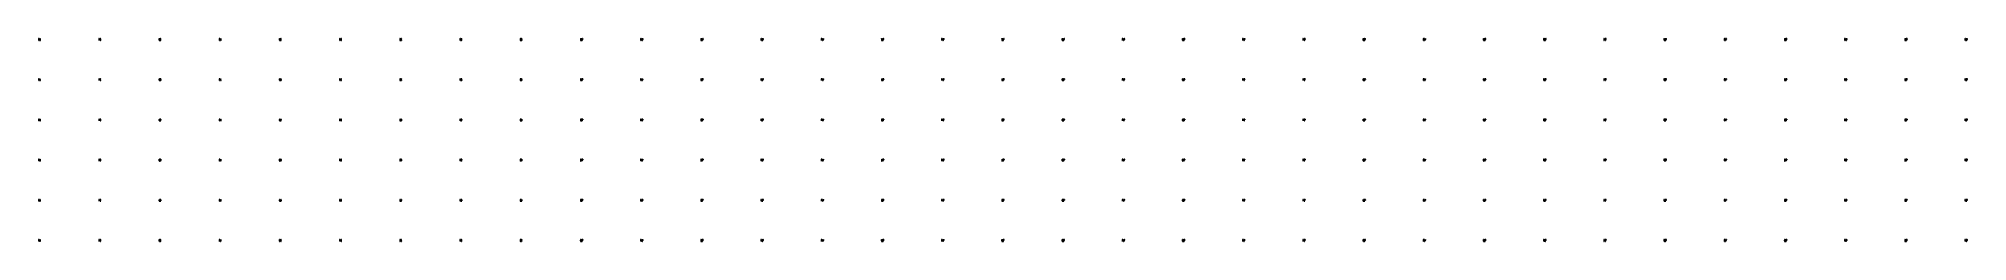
# Model space of a CAD drawing. Extents: x 3411 to 238236, y 6926 to 86361.
# Drawn here: x 136009 to 232131, y 19673 to 29763 of the extents above; entities that cross this region are included whole.
import ezdxf

# ---------------------------------------------------------------- set-up
doc = ezdxf.new("R2010")
doc.units = 13
doc.header["$MEASUREMENT"] = 0
doc.layers.add('L3D0 Base', color=3, linetype='Continuous')

msp = doc.modelspace()

# ---------------------------------------------------------------- linework, layer by layer
at = {"layer": 'L3D0 Base', "lineweight": 0}
for points in [[(136019, 29762), (136012, 29762), (136009, 29759), (136012, 29757), (136014, 29757), (136020, 29743), (136023, 29737), (136028, 29727), (136026, 29727), (136026, 29724), (136029, 29722), (136035, 29722), (136038, 29724), (136035, 29727), (136034, 29727), (136026, 29743), (136023, 29749), (136019, 29757), (136022, 29759)], [(136020, 29743), (136013, 29727), (136012, 29727), (136009, 29724), (136012, 29722), (136018, 29722), (136021, 29724), (136019, 29727), (136023, 29737)], [(136018, 29711), (136012, 29711), (136009, 29709), (136012, 29706), (136012, 29706), (136021, 29688), (136023, 29694), (136018, 29706), (136020, 29709)], [(136036, 29711), (136030, 29711), (136026, 29709), (136029, 29706), (136023, 29694), (136021, 29688), (136021, 29677), (136020, 29677), (136017, 29674), (136018, 29673), (136019, 29672), (136020, 29672), (136027, 29672), (136030, 29674), (136030, 29676), (136029, 29677), (136027, 29677), (136026, 29677), (136026, 29688), (136035, 29706), (136036, 29706), (136038, 29709)], [(136033, 29762), (136027, 29762), (136024, 29759), (136026, 29757), (136023, 29749), (136026, 29743), (136032, 29757), (136033, 29757), (136037, 29759)], [(136056, 29750), (136053, 29749), (136051, 29746), (136053, 29743), (136055, 29741), (136058, 29743), (136060, 29745), (136058, 29749)], [(136056, 29731), (136053, 29730), (136051, 29727), (136053, 29723), (136055, 29722), (136058, 29723), (136060, 29727), (136058, 29730)], [(136056, 29700), (136053, 29699), (136051, 29695), (136053, 29692), (136055, 29691), (136058, 29692), (136060, 29695), (136058, 29699)], [(136056, 29681), (136053, 29680), (136051, 29677), (136053, 29674), (136055, 29672), (136058, 29674), (136060, 29677), (136058, 29680)], [(136091, 29712), (136090, 29712), (136084, 29710), (136079, 29706), (136077, 29703), (136076, 29698), (136075, 29691), (136075, 29688), (136076, 29682), (136076, 29681), (136079, 29676), (136088, 29676), (136084, 29677), (136081, 29683), (136080, 29687), (136083, 29691), (136083, 29691), (136088, 29693), (136097, 29694), (136080, 29695), (136081, 29699), (136084, 29704), (136086, 29706), (136091, 29707), (136097, 29710), (136097, 29711)], [(136089, 29762), (136086, 29760), (136085, 29757), (136080, 29755), (136078, 29752), (136086, 29751), (136086, 29727), (136081, 29727), (136078, 29724), (136081, 29722), (136096, 29722), (136099, 29724), (136098, 29727), (136097, 29727), (136096, 29727), (136091, 29727), (136091, 29759)], [(136078, 29752), (136080, 29750), (136081, 29750), (136086, 29751)], [(136097, 29694), (136088, 29693), (136089, 29693), (136093, 29691), (136093, 29690), (136096, 29684), (136096, 29684), (136093, 29679), (136093, 29678), (136088, 29676), (136079, 29676), (136083, 29673), (136088, 29671), (136092, 29672), (136097, 29675), (136100, 29679), (136100, 29684), (136100, 29689)], [(136088, 29698), (136085, 29698), (136080, 29695), (136097, 29694), (136093, 29697)], [(136097, 29710), (136091, 29707), (136093, 29706), (136093, 29705), (136094, 29702), (136097, 29702), (136099, 29702), (136100, 29705)], [(139023, 29743), (139015, 29727), (139014, 29727), (139011, 29724), (139014, 29722), (139020, 29722), (139024, 29724), (139020, 29727), (139025, 29737)], [(139020, 29711), (139013, 29711), (139011, 29709), (139013, 29706), (139015, 29706), (139024, 29688), (139026, 29694), (139020, 29706), (139023, 29709)], [(139021, 29762), (139015, 29762), (139012, 29759), (139015, 29757), (139016, 29757), (139023, 29743), (139025, 29737), (139031, 29727), (139029, 29727), (139028, 29724), (139031, 29722), (139038, 29722), (139040, 29724), (139038, 29727), (139036, 29727), (139028, 29743), (139025, 29749), (139022, 29757), (139024, 29759)], [(139038, 29711), (139031, 29711), (139029, 29709), (139031, 29706), (139026, 29694), (139024, 29688), (139024, 29677), (139022, 29677), (139020, 29674), (139020, 29673), (139021, 29672), (139022, 29672), (139029, 29672), (139032, 29674), (139032, 29676), (139031, 29677), (139029, 29677), (139028, 29677), (139028, 29688), (139037, 29706), (139038, 29706), (139041, 29709)], [(139035, 29762), (139029, 29762), (139027, 29759), (139029, 29757), (139025, 29749), (139028, 29743), (139034, 29757), (139035, 29757), (139038, 29759)], [(139058, 29750), (139055, 29749), (139054, 29746), (139055, 29743), (139058, 29741), (139061, 29743), (139063, 29745), (139061, 29749)], [(139058, 29731), (139055, 29730), (139054, 29727), (139055, 29723), (139058, 29722), (139061, 29723), (139063, 29727), (139061, 29730)], [(139058, 29700), (139055, 29699), (139054, 29695), (139055, 29692), (139058, 29691), (139061, 29692), (139063, 29695), (139061, 29699)], [(139058, 29681), (139055, 29680), (139054, 29677), (139055, 29674), (139058, 29672), (139061, 29674), (139063, 29677), (139061, 29680)], [(139089, 29762), (139085, 29762), (139080, 29758), (139079, 29756), (139077, 29751), (139078, 29748), (139080, 29748), (139082, 29748), (139084, 29751), (139083, 29753), (139085, 29756), (139089, 29757), (139099, 29758), (139095, 29761)], [(139099, 29758), (139089, 29757), (139090, 29757), (139095, 29755), (139096, 29755), (139098, 29749), (139098, 29748), (139096, 29743), (139091, 29738), (139078, 29727), (139077, 29724), (139080, 29722), (139100, 29722), (139102, 29723), (139103, 29725), (139103, 29727), (139086, 29727), (139086, 29727), (139091, 29732), (139092, 29733), (139096, 29737), (139099, 29739), (139102, 29744), (139103, 29749), (139102, 29754)], [(139094, 29712), (139091, 29712), (139087, 29710), (139082, 29706), (139080, 29703), (139078, 29698), (139077, 29691), (139077, 29688), (139078, 29682), (139079, 29681), (139081, 29676), (139090, 29676), (139086, 29677), (139084, 29683), (139083, 29687), (139085, 29691), (139085, 29691), (139091, 29693), (139099, 29694), (139083, 29695), (139084, 29699), (139087, 29704), (139088, 29706), (139094, 29707), (139100, 29710), (139099, 29711)], [(139099, 29694), (139091, 29693), (139091, 29693), (139096, 29691), (139096, 29690), (139098, 29684), (139098, 29684), (139095, 29679), (139095, 29678), (139090, 29676), (139081, 29676), (139086, 29673), (139090, 29671), (139094, 29672), (139099, 29675), (139101, 29679), (139103, 29684), (139102, 29689)], [(139091, 29698), (139087, 29698), (139083, 29695), (139099, 29694), (139096, 29697)], [(139101, 29730), (139098, 29729), (139098, 29727), (139086, 29727), (139103, 29727), (139102, 29729)], [(139100, 29710), (139094, 29707), (139096, 29706), (139096, 29705), (139097, 29702), (139099, 29702), (139101, 29702), (139102, 29705)], [(142021, 29743), (142013, 29727), (142013, 29727), (142009, 29724), (142013, 29722), (142019, 29722), (142022, 29724), (142020, 29727), (142024, 29737)], [(142018, 29711), (142012, 29711), (142009, 29709), (142012, 29706), (142013, 29706), (142022, 29688), (142024, 29694), (142019, 29706), (142021, 29709)], [(142020, 29762), (142013, 29762), (142010, 29759), (142013, 29757), (142014, 29757), (142021, 29743), (142024, 29737), (142029, 29727), (142027, 29727), (142027, 29724), (142030, 29722), (142036, 29722), (142039, 29724), (142036, 29727), (142034, 29727), (142027, 29743), (142024, 29749), (142020, 29757), (142023, 29759)], [(142037, 29711), (142031, 29711), (142027, 29709), (142030, 29706), (142024, 29694), (142022, 29688), (142022, 29677), (142021, 29677), (142018, 29674), (142019, 29673), (142020, 29672), (142021, 29672), (142028, 29672), (142031, 29674), (142031, 29676), (142029, 29677), (142028, 29677), (142027, 29677), (142027, 29688), (142035, 29706), (142037, 29706), (142039, 29709)], [(142034, 29762), (142028, 29762), (142025, 29759), (142027, 29757), (142024, 29749), (142027, 29743), (142033, 29757), (142034, 29757), (142037, 29759)], [(142056, 29750), (142053, 29749), (142052, 29746), (142054, 29743), (142056, 29741), (142059, 29743), (142061, 29745), (142059, 29749)], [(142056, 29731), (142053, 29730), (142052, 29727), (142054, 29723), (142056, 29722), (142059, 29723), (142061, 29727), (142059, 29730)], [(142056, 29700), (142053, 29699), (142052, 29695), (142054, 29692), (142056, 29691), (142059, 29692), (142061, 29695), (142059, 29699)], [(142056, 29681), (142053, 29680), (142052, 29677), (142054, 29674), (142056, 29672), (142059, 29674), (142061, 29677), (142059, 29680)], [(142078, 29734), (142076, 29734), (142075, 29731), (142076, 29729), (142079, 29724), (142083, 29723), (142089, 29721), (142094, 29722), (142098, 29725), (142089, 29727), (142084, 29727), (142080, 29730), (142081, 29731), (142080, 29734)], [(142079, 29759), (142076, 29755), (142078, 29751), (142080, 29751), (142082, 29751), (142083, 29754), (142083, 29755), (142083, 29756), (142089, 29757)], [(142092, 29712), (142090, 29712), (142085, 29710), (142080, 29706), (142078, 29703), (142076, 29698), (142076, 29691), (142076, 29688), (142076, 29682), (142077, 29681), (142080, 29676), (142089, 29676), (142085, 29677), (142082, 29683), (142081, 29687), (142083, 29691), (142083, 29691), (142089, 29693), (142097, 29694), (142081, 29695), (142082, 29699), (142085, 29704), (142087, 29706), (142092, 29707), (142098, 29710), (142097, 29711)], [(142088, 29762), (142085, 29762), (142080, 29760), (142079, 29759), (142089, 29757), (142094, 29756), (142095, 29753), (142093, 29748), (142087, 29746), (142083, 29745), (142083, 29743), (142086, 29741), (142088, 29741), (142090, 29741), (142094, 29738), (142097, 29734), (142094, 29728), (142094, 29728), (142089, 29727), (142098, 29725), (142101, 29728), (142102, 29734), (142102, 29734), (142100, 29739), (142100, 29740), (142096, 29744), (142099, 29748), (142100, 29753), (142100, 29755), (142097, 29759), (142094, 29761)], [(142097, 29694), (142089, 29693), (142090, 29693), (142094, 29691), (142094, 29690), (142097, 29684), (142096, 29684), (142094, 29679), (142094, 29678), (142089, 29676), (142080, 29676), (142084, 29673), (142089, 29671), (142093, 29672), (142097, 29675), (142100, 29679), (142101, 29684), (142101, 29689)], [(142089, 29698), (142086, 29698), (142081, 29695), (142097, 29694), (142094, 29697)], [(142098, 29710), (142092, 29707), (142094, 29706), (142094, 29705), (142095, 29702), (142097, 29702), (142100, 29702), (142101, 29705)], [(145017, 29711), (145011, 29711), (145008, 29709), (145011, 29706), (145012, 29706), (145020, 29688), (145023, 29694), (145017, 29706), (145020, 29709)], [(145018, 29762), (145012, 29762), (145009, 29759), (145012, 29757), (145013, 29757), (145020, 29743), (145023, 29737), (145027, 29727), (145026, 29727), (145025, 29724), (145028, 29722), (145034, 29722), (145037, 29724), (145034, 29727), (145033, 29727), (145025, 29743), (145023, 29749), (145019, 29757), (145021, 29759)], [(145020, 29743), (145012, 29727), (145011, 29727), (145009, 29724), (145011, 29722), (145017, 29722), (145020, 29724), (145018, 29727), (145023, 29737)], [(145035, 29711), (145029, 29711), (145026, 29709), (145028, 29706), (145023, 29694), (145020, 29688), (145020, 29677), (145020, 29677), (145016, 29674), (145017, 29673), (145018, 29672), (145020, 29672), (145027, 29672), (145029, 29674), (145029, 29676), (145027, 29677), (145027, 29677), (145025, 29677), (145025, 29688), (145034, 29706), (145035, 29706), (145037, 29709)], [(145033, 29762), (145027, 29762), (145023, 29759), (145026, 29757), (145023, 29749), (145025, 29743), (145031, 29757), (145033, 29757), (145035, 29759)], [(145055, 29750), (145052, 29749), (145051, 29746), (145052, 29743), (145055, 29741), (145058, 29743), (145059, 29745), (145058, 29749)], [(145055, 29731), (145052, 29730), (145051, 29727), (145052, 29723), (145055, 29722), (145058, 29723), (145059, 29727), (145058, 29730)], [(145055, 29700), (145052, 29699), (145051, 29695), (145052, 29692), (145055, 29691), (145058, 29692), (145059, 29695), (145058, 29699)], [(145055, 29681), (145052, 29680), (145051, 29677), (145052, 29674), (145055, 29672), (145058, 29674), (145059, 29677), (145058, 29680)], [(145091, 29762), (145090, 29762), (145088, 29762), (145086, 29761), (145073, 29738), (145072, 29736), (145073, 29734), (145076, 29733), (145090, 29733), (145090, 29727), (145086, 29727), (145084, 29724), (145086, 29722), (145097, 29722), (145101, 29724), (145100, 29727), (145099, 29727), (145097, 29727), (145094, 29727), (145094, 29733), (145098, 29733), (145101, 29735), (145098, 29737), (145094, 29737), (145078, 29737), (145090, 29757), (145094, 29759), (145093, 29762)], [(145090, 29712), (145089, 29712), (145083, 29710), (145079, 29706), (145076, 29703), (145075, 29698), (145074, 29691), (145074, 29688), (145075, 29682), (145076, 29681), (145078, 29676), (145087, 29676), (145083, 29677), (145080, 29683), (145079, 29687), (145082, 29691), (145082, 29691), (145087, 29693), (145097, 29694), (145079, 29695), (145080, 29699), (145083, 29704), (145085, 29706), (145090, 29707), (145097, 29710), (145096, 29711)], [(145094, 29759), (145090, 29757), (145090, 29737), (145078, 29737), (145094, 29737)], [(145097, 29694), (145087, 29693), (145088, 29693), (145093, 29691), (145093, 29690), (145095, 29684), (145095, 29684), (145093, 29679), (145092, 29678), (145087, 29676), (145078, 29676), (145083, 29673), (145087, 29671), (145091, 29672), (145096, 29675), (145099, 29679), (145100, 29684), (145099, 29689)], [(145087, 29698), (145084, 29698), (145079, 29695), (145097, 29694), (145093, 29697)], [(145097, 29710), (145090, 29707), (145093, 29706), (145093, 29705), (145093, 29702), (145096, 29702), (145098, 29702), (145099, 29705)], [(148016, 29711), (148009, 29711), (148006, 29709), (148009, 29706), (148010, 29706), (148019, 29688), (148021, 29694), (148016, 29706), (148018, 29709)], [(148019, 29743), (148011, 29727), (148009, 29727), (148007, 29724), (148009, 29722), (148016, 29722), (148019, 29724), (148016, 29727), (148021, 29737)], [(148016, 29762), (148010, 29762), (148008, 29759), (148010, 29757), (148012, 29757), (148019, 29743), (148021, 29737), (148026, 29727), (148024, 29727), (148023, 29724), (148026, 29722), (148033, 29722), (148036, 29724), (148033, 29727), (148032, 29727), (148023, 29743), (148021, 29749), (148017, 29757), (148019, 29759)], [(148033, 29711), (148027, 29711), (148024, 29709), (148026, 29706), (148021, 29694), (148019, 29688), (148019, 29677), (148018, 29677), (148015, 29674), (148016, 29673), (148016, 29672), (148018, 29672), (148025, 29672), (148028, 29674), (148027, 29676), (148026, 29677), (148025, 29677), (148024, 29677), (148024, 29688), (148033, 29706), (148033, 29706), (148036, 29709)], [(148031, 29762), (148025, 29762), (148022, 29759), (148024, 29757), (148021, 29749), (148023, 29743), (148030, 29757), (148031, 29757), (148034, 29759)], [(148054, 29750), (148051, 29749), (148049, 29746), (148051, 29743), (148053, 29741), (148056, 29743), (148058, 29745), (148056, 29749)], [(148054, 29731), (148051, 29730), (148049, 29727), (148051, 29723), (148053, 29722), (148056, 29723), (148058, 29727), (148056, 29730)], [(148054, 29700), (148051, 29699), (148049, 29695), (148051, 29692), (148053, 29691), (148056, 29692), (148058, 29695), (148056, 29699)], [(148054, 29681), (148051, 29680), (148049, 29677), (148051, 29674), (148053, 29672), (148056, 29674), (148058, 29677), (148056, 29680)], [(148075, 29735), (148073, 29734), (148072, 29731), (148072, 29729), (148075, 29724), (148079, 29723), (148085, 29721), (148090, 29723), (148094, 29725), (148085, 29727), (148083, 29727), (148078, 29730), (148079, 29732), (148078, 29734)], [(148089, 29712), (148087, 29712), (148082, 29710), (148077, 29706), (148075, 29703), (148073, 29698), (148072, 29691), (148072, 29688), (148074, 29682), (148074, 29681), (148077, 29676), (148086, 29676), (148082, 29677), (148079, 29683), (148078, 29687), (148080, 29691), (148080, 29691), (148086, 29693), (148095, 29694), (148078, 29695), (148079, 29699), (148082, 29704), (148084, 29706), (148089, 29707), (148095, 29710), (148094, 29711)], [(148093, 29762), (148077, 29762), (148075, 29761), (148075, 29758), (148075, 29741), (148075, 29741), (148075, 29739), (148077, 29738), (148079, 29740), (148081, 29741), (148086, 29743), (148095, 29744), (148079, 29746), (148079, 29757), (148093, 29757), (148097, 29759), (148096, 29761), (148095, 29762)], [(148095, 29694), (148086, 29693), (148086, 29693), (148091, 29691), (148091, 29690), (148093, 29684), (148093, 29684), (148091, 29679), (148090, 29678), (148086, 29676), (148077, 29676), (148081, 29673), (148086, 29671), (148090, 29672), (148094, 29675), (148097, 29679), (148098, 29684), (148097, 29689)], [(148086, 29698), (148083, 29698), (148078, 29695), (148095, 29694), (148091, 29697)], [(148086, 29748), (148085, 29748), (148079, 29746), (148095, 29744), (148092, 29746)], [(148095, 29744), (148086, 29743), (148086, 29743), (148091, 29740), (148092, 29740), (148093, 29734), (148093, 29734), (148091, 29729), (148090, 29728), (148085, 29727), (148094, 29725), (148097, 29729), (148098, 29734), (148098, 29738)], [(148095, 29710), (148089, 29707), (148091, 29706), (148091, 29705), (148092, 29702), (148094, 29702), (148097, 29702), (148097, 29705)], [(151023, 29743), (151015, 29727), (151015, 29727), (151011, 29724), (151015, 29722), (151020, 29722), (151023, 29724), (151021, 29727), (151025, 29737)], [(151020, 29711), (151014, 29711), (151011, 29709), (151014, 29706), (151015, 29706), (151023, 29688), (151026, 29694), (151020, 29706), (151023, 29709)], [(151021, 29762), (151015, 29762), (151012, 29759), (151015, 29757), (151016, 29757), (151023, 29743), (151025, 29737), (151031, 29727), (151029, 29727), (151029, 29724), (151031, 29722), (151037, 29722), (151040, 29724), (151037, 29727), (151036, 29727), (151028, 29743), (151025, 29749), (151022, 29757), (151024, 29759)], [(151038, 29711), (151032, 29711), (151029, 29709), (151032, 29706), (151026, 29694), (151023, 29688), (151023, 29677), (151022, 29677), (151019, 29674), (151020, 29673), (151021, 29672), (151022, 29672), (151029, 29672), (151032, 29674), (151032, 29676), (151031, 29677), (151029, 29677), (151029, 29677), (151029, 29688), (151037, 29706), (151038, 29706), (151041, 29709)], [(151036, 29762), (151029, 29762), (151026, 29759), (151029, 29757), (151025, 29749), (151028, 29743), (151035, 29757), (151036, 29757), (151039, 29759)], [(151058, 29750), (151055, 29749), (151054, 29746), (151055, 29743), (151058, 29741), (151061, 29743), (151062, 29745), (151061, 29749)], [(151058, 29731), (151055, 29730), (151054, 29727), (151055, 29723), (151058, 29722), (151061, 29723), (151062, 29727), (151061, 29730)], [(151058, 29700), (151055, 29699), (151054, 29695), (151055, 29692), (151058, 29691), (151061, 29692), (151062, 29695), (151061, 29699)], [(151058, 29681), (151055, 29680), (151054, 29677), (151055, 29674), (151058, 29672), (151061, 29674), (151062, 29677), (151061, 29680)], [(151093, 29762), (151092, 29762), (151086, 29760), (151082, 29756), (151080, 29753), (151078, 29748), (151077, 29741), (151077, 29737), (151078, 29732), (151078, 29730), (151082, 29726), (151090, 29727), (151086, 29727), (151083, 29733), (151083, 29737), (151085, 29741), (151085, 29741), (151090, 29743), (151099, 29744), (151082, 29745), (151084, 29749), (151086, 29754), (151089, 29755), (151093, 29757), (151099, 29760), (151099, 29761)], [(151093, 29712), (151092, 29712), (151086, 29710), (151082, 29706), (151080, 29703), (151078, 29698), (151077, 29691), (151077, 29688), (151078, 29682), (151078, 29681), (151082, 29676), (151090, 29676), (151086, 29677), (151083, 29683), (151083, 29687), (151085, 29691), (151085, 29691), (151090, 29693), (151099, 29694), (151082, 29695), (151084, 29699), (151086, 29704), (151089, 29706), (151093, 29707), (151099, 29710), (151099, 29711)], [(151091, 29748), (151088, 29748), (151082, 29745), (151099, 29744), (151096, 29747)], [(151099, 29744), (151090, 29743), (151091, 29743), (151096, 29741), (151096, 29741), (151098, 29734), (151098, 29734), (151096, 29729), (151096, 29728), (151090, 29727), (151082, 29726), (151085, 29723), (151090, 29721), (151094, 29722), (151099, 29725), (151102, 29729), (151103, 29734), (151103, 29739)], [(151091, 29698), (151088, 29698), (151082, 29695), (151099, 29694), (151096, 29697)], [(151099, 29694), (151090, 29693), (151091, 29693), (151096, 29691), (151096, 29690), (151098, 29684), (151098, 29684), (151096, 29679), (151096, 29678), (151090, 29676), (151082, 29676), (151085, 29673), (151090, 29671), (151094, 29672), (151099, 29675), (151102, 29679), (151103, 29684), (151103, 29689)], [(151099, 29760), (151093, 29757), (151096, 29757), (151096, 29755), (151096, 29752), (151099, 29751), (151101, 29752), (151102, 29755)], [(151099, 29710), (151093, 29707), (151096, 29706), (151096, 29705), (151096, 29702), (151099, 29702), (151101, 29702), (151102, 29705)], [(154018, 29711), (154012, 29711), (154009, 29709), (154012, 29706), (154013, 29706), (154021, 29688), (154025, 29694), (154019, 29706), (154021, 29709)], [(154021, 29743), (154014, 29727), (154013, 29727), (154010, 29724), (154013, 29722), (154019, 29722), (154021, 29724), (154019, 29727), (154024, 29737)], [(154020, 29762), (154014, 29762), (154011, 29759), (154014, 29757), (154014, 29757), (154021, 29743), (154024, 29737), (154029, 29727), (154028, 29727), (154027, 29724), (154029, 29722), (154036, 29722), (154039, 29724), (154036, 29727), (154035, 29727), (154026, 29743), (154024, 29749), (154020, 29757), (154022, 29759)], [(154036, 29711), (154030, 29711), (154028, 29709), (154030, 29706), (154025, 29694), (154021, 29688), (154021, 29677), (154021, 29677), (154018, 29674), (154018, 29673), (154019, 29672), (154021, 29672), (154028, 29672), (154031, 29674), (154030, 29676), (154029, 29677), (154028, 29677), (154027, 29677), (154027, 29688), (154036, 29706), (154036, 29706), (154039, 29709)], [(154034, 29762), (154028, 29762), (154025, 29759), (154028, 29757), (154024, 29749), (154026, 29743), (154033, 29757), (154034, 29757), (154037, 29759)], [(154057, 29750), (154053, 29749), (154052, 29746), (154053, 29743), (154057, 29741), (154060, 29743), (154060, 29745), (154060, 29749)], [(154057, 29731), (154053, 29730), (154052, 29727), (154053, 29723), (154057, 29722), (154060, 29723), (154060, 29727), (154060, 29730)], [(154057, 29700), (154053, 29699), (154052, 29695), (154053, 29692), (154057, 29691), (154060, 29692), (154060, 29695), (154060, 29699)], [(154057, 29681), (154053, 29680), (154052, 29677), (154053, 29674), (154057, 29672), (154060, 29674), (154060, 29677), (154060, 29680)], [(154078, 29762), (154076, 29762), (154075, 29761), (154075, 29759), (154075, 29757), (154094, 29757), (154092, 29753), (154088, 29748), (154087, 29744), (154085, 29739), (154084, 29737), (154083, 29731), (154083, 29731), (154082, 29725), (154085, 29721), (154087, 29722), (154088, 29724), (154088, 29730), (154089, 29736), (154091, 29741), (154093, 29746), (154094, 29748), (154097, 29752), (154100, 29756), (154102, 29758), (154102, 29759), (154102, 29761), (154100, 29762), (154099, 29762), (154080, 29762)], [(154075, 29757), (154075, 29755), (154076, 29754), (154078, 29754), (154080, 29755), (154080, 29757), (154094, 29757)], [(154092, 29712), (154090, 29712), (154085, 29710), (154081, 29706), (154078, 29703), (154076, 29698), (154075, 29691), (154076, 29688), (154077, 29682), (154077, 29681), (154080, 29676), (154088, 29676), (154085, 29677), (154081, 29683), (154081, 29687), (154084, 29691), (154084, 29691), (154088, 29693), (154098, 29694), (154081, 29695), (154082, 29699), (154085, 29704), (154087, 29706), (154092, 29707), (154099, 29710), (154098, 29711)], [(154098, 29694), (154088, 29693), (154089, 29693), (154094, 29691), (154095, 29690), (154096, 29684), (154096, 29684), (154094, 29679), (154094, 29678), (154088, 29676), (154080, 29676), (154084, 29673), (154088, 29671), (154093, 29672), (154098, 29675), (154100, 29679), (154102, 29684), (154101, 29689)], [(154089, 29698), (154086, 29698), (154081, 29695), (154098, 29694), (154095, 29697)], [(154099, 29710), (154092, 29707), (154095, 29706), (154094, 29705), (154095, 29702), (154097, 29702), (154099, 29702), (154100, 29705)], [(157017, 29711), (157011, 29711), (157007, 29709), (157011, 29706), (157011, 29706), (157020, 29688), (157023, 29694), (157018, 29706), (157020, 29709)], [(157020, 29743), (157012, 29727), (157011, 29727), (157008, 29724), (157011, 29722), (157018, 29722), (157020, 29724), (157018, 29727), (157022, 29737)], [(157018, 29762), (157012, 29762), (157009, 29759), (157012, 29757), (157013, 29757), (157020, 29743), (157022, 29737), (157028, 29727), (157026, 29727), (157025, 29724), (157028, 29722), (157034, 29722), (157037, 29724), (157034, 29727), (157033, 29727), (157025, 29743), (157022, 29749), (157018, 29757), (157021, 29759)], [(157035, 29711), (157028, 29711), (157026, 29709), (157028, 29706), (157023, 29694), (157020, 29688), (157020, 29677), (157019, 29677), (157017, 29674), (157017, 29673), (157018, 29672), (157019, 29672), (157026, 29672), (157029, 29674), (157028, 29676), (157028, 29677), (157026, 29677), (157025, 29677), (157025, 29688), (157034, 29706), (157035, 29706), (157038, 29709)], [(157032, 29762), (157026, 29762), (157024, 29759), (157026, 29757), (157022, 29749), (157025, 29743), (157032, 29757), (157032, 29757), (157035, 29759)], [(157055, 29750), (157052, 29749), (157051, 29746), (157052, 29743), (157055, 29741), (157058, 29743), (157059, 29745), (157058, 29749)], [(157055, 29731), (157052, 29730), (157051, 29727), (157052, 29723), (157055, 29722), (157058, 29723), (157059, 29727), (157058, 29730)], [(157055, 29700), (157052, 29699), (157051, 29695), (157052, 29692), (157055, 29691), (157058, 29692), (157059, 29695), (157058, 29699)], [(157055, 29681), (157052, 29680), (157051, 29677), (157052, 29674), (157055, 29672), (157058, 29674), (157059, 29677), (157058, 29680)], [(157078, 29758), (157076, 29757), (157074, 29751), (157076, 29747), (157076, 29747), (157081, 29743), (157080, 29743), (157087, 29741), (157088, 29741), (157093, 29739), (157095, 29734), (157095, 29734), (157093, 29728), (157092, 29728), (157087, 29727), (157077, 29725), (157081, 29723), (157087, 29721), (157091, 29722), (157096, 29725), (157099, 29728), (157100, 29734), (157100, 29734), (157099, 29739), (157098, 29740), (157093, 29743), (157093, 29744), (157087, 29745), (157081, 29748), (157079, 29751), (157081, 29755), (157081, 29755), (157087, 29757)], [(157080, 29743), (157076, 29739), (157075, 29739), (157074, 29734), (157074, 29730), (157077, 29725), (157087, 29727), (157086, 29727), (157081, 29728), (157081, 29728), (157078, 29734), (157081, 29739), (157081, 29739), (157087, 29741)], [(157091, 29712), (157088, 29712), (157084, 29710), (157079, 29706), (157077, 29703), (157074, 29698), (157074, 29691), (157074, 29688), (157075, 29682), (157076, 29681), (157078, 29676), (157087, 29676), (157083, 29677), (157080, 29683), (157080, 29687), (157082, 29691), (157082, 29691), (157088, 29693), (157096, 29694), (157079, 29695), (157081, 29699), (157084, 29704), (157085, 29706), (157091, 29707), (157097, 29710), (157096, 29711)], [(157087, 29762), (157083, 29762), (157078, 29758), (157087, 29757), (157087, 29757), (157092, 29755), (157095, 29751), (157092, 29748), (157087, 29745), (157093, 29744), (157098, 29747), (157099, 29751), (157099, 29754), (157096, 29759), (157092, 29761)], [(157096, 29694), (157088, 29693), (157088, 29693), (157093, 29691), (157093, 29690), (157095, 29684), (157095, 29684), (157092, 29679), (157092, 29678), (157087, 29676), (157078, 29676), (157082, 29673), (157087, 29671), (157091, 29672), (157096, 29675), (157099, 29679), (157100, 29684), (157099, 29689)], [(157088, 29698), (157084, 29698), (157079, 29695), (157096, 29694), (157093, 29697)], [(157097, 29710), (157091, 29707), (157093, 29706), (157092, 29705), (157093, 29702), (157095, 29702), (157098, 29702), (157099, 29705)], [(160017, 29762), (160010, 29762), (160007, 29759), (160010, 29757), (160011, 29757), (160018, 29743), (160021, 29737), (160026, 29727), (160024, 29727), (160024, 29724), (160027, 29722), (160033, 29722), (160035, 29724), (160033, 29727), (160031, 29727), (160024, 29743), (160021, 29749), (160017, 29757), (160019, 29759)], [(160018, 29743), (160010, 29727), (160010, 29727), (160007, 29724), (160010, 29722), (160016, 29722), (160019, 29724), (160016, 29727), (160021, 29737)], [(160015, 29711), (160009, 29711), (160007, 29709), (160009, 29706), (160010, 29706), (160019, 29688), (160021, 29694), (160016, 29706), (160018, 29709)], [(160033, 29711), (160027, 29711), (160024, 29709), (160027, 29706), (160021, 29694), (160019, 29688), (160019, 29677), (160017, 29677), (160015, 29674), (160015, 29673), (160017, 29672), (160017, 29672), (160024, 29672), (160028, 29674), (160027, 29676), (160026, 29677), (160024, 29677), (160024, 29677), (160024, 29688), (160032, 29706), (160033, 29706), (160036, 29709)], [(160031, 29762), (160024, 29762), (160022, 29759), (160024, 29757), (160021, 29749), (160024, 29743), (160030, 29757), (160031, 29757), (160034, 29759)], [(160053, 29750), (160050, 29749), (160049, 29746), (160050, 29743), (160053, 29741), (160056, 29743), (160057, 29745), (160056, 29749)], [(160053, 29731), (160050, 29730), (160049, 29727), (160050, 29723), (160053, 29722), (160056, 29723), (160057, 29727), (160056, 29730)], [(160053, 29700), (160050, 29699), (160049, 29695), (160050, 29692), (160053, 29691), (160056, 29692), (160057, 29695), (160056, 29699)], [(160053, 29681), (160050, 29680), (160049, 29677), (160050, 29674), (160053, 29672), (160056, 29674), (160057, 29677), (160056, 29680)], [(160085, 29762), (160081, 29762), (160077, 29758), (160073, 29755), (160073, 29749), (160073, 29744), (160076, 29740), (160085, 29741), (160084, 29741), (160080, 29743), (160079, 29743), (160077, 29749), (160077, 29750), (160080, 29755), (160081, 29755), (160085, 29757), (160094, 29758), (160090, 29761)], [(160077, 29732), (160074, 29731), (160073, 29728), (160073, 29727), (160075, 29724), (160083, 29727), (160080, 29727), (160080, 29729), (160079, 29731)], [(160089, 29712), (160087, 29712), (160082, 29710), (160077, 29706), (160075, 29703), (160073, 29698), (160073, 29691), (160073, 29688), (160073, 29682), (160074, 29681), (160077, 29676), (160085, 29676), (160081, 29677), (160079, 29683), (160078, 29687), (160081, 29691), (160081, 29691), (160086, 29693), (160095, 29694), (160077, 29695), (160079, 29699), (160082, 29704), (160084, 29706), (160089, 29707), (160095, 29710), (160095, 29711)], [(160094, 29758), (160085, 29757), (160087, 29757), (160091, 29754), (160091, 29753), (160093, 29747), (160091, 29742), (160091, 29742), (160085, 29741), (160076, 29740), (160093, 29738), (160092, 29735), (160089, 29730), (160088, 29728), (160083, 29727), (160075, 29724), (160078, 29722), (160083, 29721), (160084, 29722), (160089, 29723), (160094, 29727), (160096, 29730), (160098, 29736), (160098, 29742), (160098, 29746), (160097, 29751), (160097, 29753)], [(160076, 29740), (160079, 29737), (160084, 29736), (160088, 29736), (160093, 29738)], [(160086, 29698), (160083, 29698), (160077, 29695), (160095, 29694), (160091, 29697)], [(160095, 29694), (160086, 29693), (160086, 29693), (160091, 29691), (160091, 29690), (160093, 29684), (160093, 29684), (160091, 29679), (160091, 29678), (160085, 29676), (160077, 29676), (160081, 29673), (160085, 29671), (160090, 29672), (160095, 29675), (160097, 29679), (160098, 29684), (160098, 29689)], [(160095, 29710), (160089, 29707), (160091, 29706), (160091, 29705), (160092, 29702), (160094, 29702), (160096, 29702), (160098, 29705)], [(163023, 29743), (163015, 29727), (163014, 29727), (163011, 29724), (163014, 29722), (163021, 29722), (163023, 29724), (163021, 29727), (163025, 29737)], [(163020, 29711), (163014, 29711), (163011, 29709), (163014, 29706), (163014, 29706), (163023, 29688), (163026, 29694), (163021, 29706), (163023, 29709)], [(163021, 29762), (163015, 29762), (163012, 29759), (163015, 29757), (163016, 29757), (163023, 29743), (163025, 29737), (163031, 29727), (163029, 29727), (163028, 29724), (163032, 29722), (163037, 29722), (163040, 29724), (163037, 29727), (163036, 29727), (163028, 29743), (163025, 29749), (163021, 29757), (163024, 29759)], [(163038, 29711), (163032, 29711), (163029, 29709), (163032, 29706), (163026, 29694), (163023, 29688), (163023, 29677), (163022, 29677), (163020, 29674), (163020, 29673), (163021, 29672), (163022, 29672), (163029, 29672), (163032, 29674), (163032, 29676), (163031, 29677), (163029, 29677), (163028, 29677), (163028, 29688), (163037, 29706), (163038, 29706), (163041, 29709)], [(163035, 29762), (163029, 29762), (163027, 29759), (163029, 29757), (163025, 29749), (163028, 29743), (163035, 29757), (163035, 29757), (163039, 29759)], [(163058, 29750), (163055, 29749), (163054, 29746), (163055, 29743), (163058, 29741), (163061, 29743), (163062, 29745), (163061, 29749)], [(163058, 29731), (163055, 29730), (163054, 29727), (163055, 29723), (163058, 29722), (163061, 29723), (163062, 29727), (163061, 29730)], [(163058, 29700), (163055, 29699), (163054, 29695), (163055, 29692), (163058, 29691), (163061, 29692), (163062, 29695), (163061, 29699)], [(163058, 29681), (163055, 29680), (163054, 29677), (163055, 29674), (163058, 29672), (163061, 29674), (163062, 29677), (163061, 29680)], [(163094, 29712), (163091, 29712), (163087, 29710), (163082, 29706), (163080, 29703), (163077, 29698), (163077, 29691), (163077, 29688), (163078, 29682), (163078, 29681), (163081, 29676), (163090, 29676), (163086, 29677), (163083, 29683), (163083, 29687), (163085, 29691), (163085, 29691), (163091, 29693), (163099, 29694), (163082, 29695), (163084, 29699), (163087, 29704), (163088, 29706), (163094, 29707), (163100, 29710), (163099, 29711)], [(163091, 29762), (163089, 29760), (163087, 29757), (163083, 29755), (163081, 29752), (163088, 29751), (163088, 29727), (163084, 29727), (163081, 29724), (163084, 29722), (163099, 29722), (163101, 29724), (163101, 29727), (163099, 29727), (163099, 29727), (163093, 29727), (163093, 29759)], [(163081, 29752), (163083, 29750), (163083, 29750), (163088, 29751)], [(163099, 29694), (163091, 29693), (163091, 29693), (163096, 29691), (163096, 29690), (163098, 29684), (163098, 29684), (163095, 29679), (163095, 29678), (163090, 29676), (163081, 29676), (163085, 29673), (163090, 29671), (163095, 29672), (163099, 29675), (163102, 29679), (163103, 29684), (163102, 29689)], [(163091, 29698), (163088, 29698), (163082, 29695), (163099, 29694), (163096, 29697)], [(163100, 29710), (163094, 29707), (163096, 29706), (163095, 29705), (163096, 29702), (163099, 29702), (163101, 29702), (163102, 29705)], [(163117, 29761), (163113, 29756), (163112, 29754), (163109, 29748), (163109, 29742), (163109, 29738), (163110, 29732), (163113, 29727), (163117, 29723), (163122, 29721), (163122, 29721), (163127, 29723), (163122, 29727), (163120, 29727), (163116, 29731), (163115, 29736), (163114, 29742), (163115, 29748), (163116, 29753), (163118, 29755), (163122, 29757)], [(163122, 29762), (163122, 29762), (163117, 29761), (163122, 29757), (163123, 29757), (163128, 29753), (163130, 29748), (163130, 29742), (163130, 29737), (163128, 29731), (163127, 29729), (163122, 29727), (163127, 29723), (163131, 29727), (163133, 29730), (163134, 29735), (163135, 29741), (163135, 29745), (163134, 29751), (163131, 29756), (163127, 29761)], [(166020, 29762), (166014, 29762), (166010, 29759), (166014, 29757), (166014, 29757), (166021, 29743), (166024, 29737), (166029, 29727), (166028, 29727), (166027, 29724), (166030, 29722), (166036, 29722), (166038, 29724), (166036, 29727), (166035, 29727), (166027, 29743), (166024, 29749), (166021, 29757), (166022, 29759)], [(166021, 29743), (166014, 29727), (166013, 29727), (166010, 29724), (166013, 29722), (166019, 29722), (166022, 29724), (166019, 29727), (166024, 29737)], [(166018, 29711), (166012, 29711), (166010, 29709), (166012, 29706), (166014, 29706), (166022, 29688), (166024, 29694), (166019, 29706), (166021, 29709)], [(166036, 29711), (166030, 29711), (166028, 29709), (166030, 29706), (166024, 29694), (166022, 29688), (166022, 29677), (166021, 29677), (166018, 29674), (166018, 29673), (166020, 29672), (166021, 29672), (166028, 29672), (166031, 29674), (166030, 29676), (166029, 29677), (166028, 29677), (166027, 29677), (166027, 29688), (166035, 29706), (166036, 29706), (166039, 29709)], [(166034, 29762), (166028, 29762), (166025, 29759), (166028, 29757), (166024, 29749), (166027, 29743), (166033, 29757), (166034, 29757), (166037, 29759)], [(166056, 29750), (166053, 29749), (166052, 29746), (166053, 29743), (166056, 29741), (166059, 29743), (166060, 29745), (166059, 29749)], [(166056, 29731), (166053, 29730), (166052, 29727), (166053, 29723), (166056, 29722), (166059, 29723), (166060, 29727), (166059, 29730)], [(166056, 29700), (166053, 29699), (166052, 29695), (166053, 29692), (166056, 29691), (166059, 29692), (166060, 29695), (166059, 29699)], [(166056, 29681), (166053, 29680), (166052, 29677), (166053, 29674), (166056, 29672), (166059, 29674), (166060, 29677), (166059, 29680)], [(166092, 29712), (166090, 29712), (166085, 29710), (166081, 29706), (166078, 29703), (166076, 29698), (166076, 29691), (166076, 29688), (166077, 29682), (166077, 29681), (166080, 29676), (166088, 29676), (166084, 29677), (166081, 29683), (166081, 29687), (166084, 29691), (166084, 29691), (166089, 29693), (166098, 29694), (166081, 29695), (166082, 29699), (166085, 29704), (166087, 29706), (166092, 29707), (166098, 29710), (166098, 29711)], [(166090, 29762), (166088, 29760), (166085, 29757), (166081, 29755), (166079, 29752), (166087, 29751), (166087, 29727), (166082, 29727), (166079, 29724), (166082, 29722), (166097, 29722), (166100, 29724), (166099, 29727), (166098, 29727), (166097, 29727), (166092, 29727), (166092, 29759)], [(166079, 29752), (166081, 29750), (166081, 29750), (166087, 29751)], [(166098, 29694), (166089, 29693), (166089, 29693), (166095, 29691), (166095, 29690), (166096, 29684), (166096, 29684), (166094, 29679), (166094, 29678), (166088, 29676), (166080, 29676), (166084, 29673), (166088, 29671), (166093, 29672), (166098, 29675), (166100, 29679), (166102, 29684), (166101, 29689)], [(166089, 29698), (166086, 29698), (166081, 29695), (166098, 29694), (166095, 29697)], [(166098, 29710), (166092, 29707), (166095, 29706), (166095, 29705), (166095, 29702), (166097, 29702), (166099, 29702), (166101, 29705)], [(166122, 29762), (166119, 29760), (166118, 29757), (166113, 29755), (166111, 29752), (166119, 29751), (166119, 29727), (166114, 29727), (166111, 29724), (166114, 29722), (166129, 29722), (166132, 29724), (166131, 29727), (166130, 29727), (166129, 29727), (166124, 29727), (166124, 29759)], [(166111, 29752), (166113, 29750), (166114, 29750), (166119, 29751)], [(169020, 29743), (169012, 29727), (169011, 29727), (169008, 29724), (169011, 29722), (169017, 29722), (169020, 29724), (169018, 29727), (169023, 29737)], [(169017, 29711), (169010, 29711), (169008, 29709), (169010, 29706), (169012, 29706), (169020, 29688), (169023, 29694), (169017, 29706), (169020, 29709)], [(169018, 29762), (169012, 29762), (169009, 29759), (169012, 29757), (169013, 29757), (169020, 29743), (169023, 29737), (169027, 29727), (169026, 29727), (169025, 29724), (169028, 29722), (169034, 29722), (169037, 29724), (169034, 29727), (169033, 29727), (169025, 29743), (169023, 29749), (169019, 29757), (169021, 29759)], [(169034, 29711), (169028, 29711), (169026, 29709), (169028, 29706), (169023, 29694), (169020, 29688), (169020, 29677), (169019, 29677), (169017, 29674), (169017, 29673), (169018, 29672), (169019, 29672), (169026, 29672), (169029, 29674), (169029, 29676), (169027, 29677), (169026, 29677), (169025, 29677), (169025, 29688), (169034, 29706), (169034, 29706), (169038, 29709)], [(169032, 29762), (169026, 29762), (169024, 29759), (169026, 29757), (169023, 29749), (169025, 29743), (169031, 29757), (169032, 29757), (169035, 29759)], [(169055, 29750), (169052, 29749), (169051, 29746), (169052, 29743), (169055, 29741), (169058, 29743), (169059, 29745), (169058, 29749)], [(169055, 29731), (169052, 29730), (169051, 29727), (169052, 29723), (169055, 29722), (169058, 29723), (169059, 29727), (169058, 29730)], [(169055, 29700), (169052, 29699), (169051, 29695), (169052, 29692), (169055, 29691), (169058, 29692), (169059, 29695), (169058, 29699)], [(169055, 29681), (169052, 29680), (169051, 29677), (169052, 29674), (169055, 29672), (169058, 29674), (169059, 29677), (169058, 29680)], [(169091, 29712), (169089, 29712), (169084, 29710), (169079, 29706), (169077, 29703), (169075, 29698), (169074, 29691), (169074, 29688), (169075, 29682), (169076, 29681), (169078, 29676), (169087, 29676), (169083, 29677), (169080, 29683), (169080, 29687), (169082, 29691), (169082, 29691), (169087, 29693), (169096, 29694), (169080, 29695), (169080, 29699), (169084, 29704), (169085, 29706), (169091, 29707), (169097, 29710), (169096, 29711)], [(169088, 29762), (169086, 29760), (169084, 29757), (169080, 29755), (169077, 29752), (169085, 29751), (169085, 29727), (169080, 29727), (169077, 29724), (169080, 29722), (169095, 29722), (169098, 29724), (169098, 29727), (169097, 29727), (169095, 29727), (169091, 29727), (169091, 29759)], [(169077, 29752), (169080, 29750), (169080, 29750), (169085, 29751)], [(169096, 29694), (169087, 29693), (169087, 29693), (169093, 29691), (169093, 29690), (169094, 29684), (169094, 29684), (169092, 29679), (169092, 29678), (169087, 29676), (169078, 29676), (169083, 29673), (169087, 29671), (169091, 29672), (169096, 29675), (169098, 29679), (169100, 29684), (169099, 29689)], [(169087, 29698), (169084, 29698), (169080, 29695), (169096, 29694), (169093, 29697)], [(169097, 29710), (169091, 29707), (169093, 29706), (169093, 29705), (169094, 29702), (169096, 29702), (169098, 29702), (169099, 29705)], [(169119, 29762), (169114, 29762), (169109, 29758), (169108, 29756), (169106, 29751), (169107, 29748), (169109, 29748), (169112, 29748), (169112, 29751), (169112, 29753), (169114, 29756), (169118, 29757), (169128, 29758), (169124, 29761)], [(169128, 29758), (169118, 29757), (169119, 29757), (169124, 29755), (169125, 29755), (169127, 29749), (169127, 29748), (169125, 29743), (169120, 29738), (169107, 29727), (169106, 29724), (169109, 29722), (169129, 29722), (169131, 29723), (169132, 29725), (169132, 29727), (169115, 29727), (169115, 29727), (169120, 29732), (169121, 29733), (169126, 29737), (169128, 29739), (169131, 29744), (169132, 29749), (169131, 29754)], [(169129, 29730), (169127, 29729), (169127, 29727), (169115, 29727), (169132, 29727), (169132, 29729)], [(172018, 29743), (172010, 29727), (172009, 29727), (172006, 29724), (172009, 29722), (172016, 29722), (172019, 29724), (172016, 29727), (172021, 29737)], [(172016, 29711), (172009, 29711), (172006, 29709), (172009, 29706), (172010, 29706), (172019, 29688), (172021, 29694), (172016, 29706), (172018, 29709)], [(172016, 29762), (172010, 29762), (172007, 29759), (172010, 29757), (172011, 29757), (172018, 29743), (172021, 29737), (172026, 29727), (172024, 29727), (172023, 29724), (172027, 29722), (172033, 29722), (172036, 29724), (172033, 29727), (172031, 29727), (172023, 29743), (172021, 29749), (172017, 29757), (172020, 29759)], [(172034, 29711), (172027, 29711), (172024, 29709), (172027, 29706), (172021, 29694), (172019, 29688), (172019, 29677), (172018, 29677), (172015, 29674), (172016, 29673), (172016, 29672), (172018, 29672), (172025, 29672), (172027, 29674), (172027, 29676), (172026, 29677), (172025, 29677), (172023, 29677), (172023, 29688), (172032, 29706), (172034, 29706), (172036, 29709)], [(172031, 29762), (172025, 29762), (172022, 29759), (172024, 29757), (172021, 29749), (172023, 29743), (172030, 29757), (172031, 29757), (172034, 29759)], [(172053, 29750), (172050, 29749), (172049, 29746), (172051, 29743), (172053, 29741), (172056, 29743), (172058, 29745), (172056, 29749)], [(172053, 29731), (172050, 29730), (172049, 29727), (172051, 29723), (172053, 29722), (172056, 29723), (172058, 29727), (172056, 29730)], [(172053, 29700), (172050, 29699), (172049, 29695), (172051, 29692), (172053, 29691), (172056, 29692), (172058, 29695), (172056, 29699)], [(172053, 29681), (172050, 29680), (172049, 29677), (172051, 29674), (172053, 29672), (172056, 29674), (172058, 29677), (172056, 29680)], [(172089, 29712), (172087, 29712), (172082, 29710), (172077, 29706), (172075, 29703), (172073, 29698), (172073, 29691), (172073, 29688), (172073, 29682), (172074, 29681), (172076, 29676), (172086, 29676), (172082, 29677), (172079, 29683), (172078, 29687), (172080, 29691), (172080, 29691), (172086, 29693), (172094, 29694), (172078, 29695), (172079, 29699), (172082, 29704), (172083, 29706), (172089, 29707), (172095, 29710), (172094, 29711)], [(172087, 29762), (172084, 29760), (172083, 29757), (172078, 29755), (172076, 29752), (172083, 29751), (172083, 29727), (172079, 29727), (172076, 29724), (172079, 29722), (172094, 29722), (172097, 29724), (172096, 29727), (172095, 29727), (172094, 29727), (172089, 29727), (172089, 29759)], [(172076, 29752), (172078, 29750), (172079, 29750), (172083, 29751)], [(172094, 29694), (172086, 29693), (172087, 29693), (172091, 29691), (172091, 29690), (172094, 29684), (172094, 29684), (172091, 29679), (172090, 29678), (172086, 29676), (172076, 29676), (172081, 29673), (172086, 29671), (172090, 29672), (172094, 29675), (172097, 29679), (172098, 29684), (172097, 29689)], [(172086, 29698), (172083, 29698), (172078, 29695), (172094, 29694), (172091, 29697)], [(172095, 29710), (172089, 29707), (172091, 29706), (172091, 29705), (172092, 29702), (172094, 29702), (172097, 29702), (172097, 29705)], [(172107, 29734), (172105, 29734), (172104, 29731), (172104, 29729), (172108, 29724), (172111, 29723), (172118, 29721), (172122, 29722), (172127, 29725), (172118, 29727), (172113, 29727), (172110, 29730), (172110, 29731), (172109, 29734)], [(172108, 29759), (172106, 29755), (172107, 29751), (172109, 29751), (172111, 29751), (172112, 29754), (172111, 29755), (172112, 29756), (172118, 29757)], [(172118, 29762), (172114, 29762), (172109, 29760), (172108, 29759), (172118, 29757), (172122, 29756), (172124, 29753), (172122, 29748), (172116, 29746), (172113, 29745), (172111, 29743), (172115, 29741), (172118, 29741), (172118, 29741), (172124, 29738), (172125, 29734), (172124, 29728), (172123, 29728), (172118, 29727), (172127, 29725), (172129, 29728), (172131, 29734), (172131, 29734), (172129, 29739), (172129, 29740), (172125, 29744), (172128, 29748), (172129, 29753), (172129, 29755), (172126, 29759), (172123, 29761)], [(175020, 29711), (175014, 29711), (175011, 29709), (175014, 29706), (175015, 29706), (175023, 29688), (175026, 29694), (175020, 29706), (175023, 29709)], [(175021, 29762), (175015, 29762), (175012, 29759), (175015, 29757), (175016, 29757), (175023, 29743), (175026, 29737), (175030, 29727), (175029, 29727), (175028, 29724), (175031, 29722), (175037, 29722), (175040, 29724), (175037, 29727), (175037, 29727), (175028, 29743), (175026, 29749), (175022, 29757), (175024, 29759)], [(175023, 29743), (175016, 29727), (175014, 29727), (175012, 29724), (175014, 29722), (175020, 29722), (175023, 29724), (175021, 29727), (175026, 29737)], [(175038, 29711), (175032, 29711), (175029, 29709), (175031, 29706), (175026, 29694), (175023, 29688), (175023, 29677), (175023, 29677), (175019, 29674), (175020, 29673), (175021, 29672), (175023, 29672), (175030, 29672), (175032, 29674), (175032, 29676), (175031, 29677), (175030, 29677), (175029, 29677), (175029, 29688), (175037, 29706), (175038, 29706), (175040, 29709)], [(175036, 29762), (175030, 29762), (175026, 29759), (175029, 29757), (175026, 29749), (175028, 29743), (175034, 29757), (175036, 29757), (175039, 29759)], [(175058, 29750), (175055, 29749), (175054, 29746), (175055, 29743), (175058, 29741), (175061, 29743), (175062, 29745), (175061, 29749)], [(175058, 29731), (175055, 29730), (175054, 29727), (175055, 29723), (175058, 29722), (175061, 29723), (175062, 29727), (175061, 29730)], [(175058, 29700), (175055, 29699), (175054, 29695), (175055, 29692), (175058, 29691), (175061, 29692), (175062, 29695), (175061, 29699)], [(175058, 29681), (175055, 29680), (175054, 29677), (175055, 29674), (175058, 29672), (175061, 29674), (175062, 29677), (175061, 29680)], [(175093, 29712), (175092, 29712), (175086, 29710), (175082, 29706), (175079, 29703), (175078, 29698), (175077, 29691), (175077, 29688), (175079, 29682), (175079, 29681), (175082, 29676), (175090, 29676), (175086, 29677), (175083, 29683), (175082, 29687), (175085, 29691), (175085, 29691), (175090, 29693), (175100, 29694), (175082, 29695), (175083, 29699), (175086, 29704), (175089, 29706), (175093, 29707), (175100, 29710), (175099, 29711)], [(175091, 29762), (175089, 29760), (175087, 29757), (175082, 29755), (175080, 29752), (175089, 29751), (175089, 29727), (175083, 29727), (175080, 29724), (175083, 29722), (175098, 29722), (175101, 29724), (175100, 29727), (175100, 29727), (175098, 29727), (175093, 29727), (175093, 29759)], [(175080, 29752), (175082, 29750), (175083, 29750), (175089, 29751)], [(175091, 29698), (175087, 29698), (175082, 29695), (175100, 29694), (175096, 29697)], [(175100, 29694), (175090, 29693), (175091, 29693), (175096, 29691), (175096, 29690), (175098, 29684), (175098, 29684), (175096, 29679), (175095, 29678), (175090, 29676), (175082, 29676), (175086, 29673), (175090, 29671), (175094, 29672), (175099, 29675), (175102, 29679), (175103, 29684), (175102, 29689)], [(175100, 29710), (175093, 29707), (175096, 29706), (175096, 29705), (175097, 29702), (175099, 29702), (175101, 29702), (175102, 29705)], [(175126, 29762), (175125, 29762), (175123, 29762), (175122, 29761), (175108, 29738), (175107, 29736), (175108, 29734), (175111, 29733), (175125, 29733), (175125, 29727), (175122, 29727), (175119, 29724), (175122, 29722), (175132, 29722), (175135, 29724), (175135, 29727), (175134, 29727), (175132, 29727), (175129, 29727), (175129, 29733), (175134, 29733), (175136, 29735), (175134, 29737), (175129, 29737), (175113, 29737), (175125, 29757), (175129, 29759), (175129, 29762)], [(175129, 29759), (175125, 29757), (175125, 29737), (175113, 29737), (175129, 29737)], [(178019, 29711), (178012, 29711), (178009, 29709), (178012, 29706), (178013, 29706), (178022, 29688), (178024, 29694), (178019, 29706), (178021, 29709)], [(178022, 29743), (178014, 29727), (178012, 29727), (178010, 29724), (178012, 29722), (178019, 29722), (178022, 29724), (178019, 29727), (178024, 29737)], [(178019, 29762), (178013, 29762), (178011, 29759), (178013, 29757), (178015, 29757), (178022, 29743), (178024, 29737), (178029, 29727), (178027, 29727), (178027, 29724), (178029, 29722), (178036, 29722), (178039, 29724), (178036, 29727), (178035, 29727), (178026, 29743), (178024, 29749), (178020, 29757), (178022, 29759)], [(178036, 29711), (178030, 29711), (178027, 29709), (178029, 29706), (178024, 29694), (178022, 29688), (178022, 29677), (178021, 29677), (178018, 29674), (178019, 29673), (178019, 29672), (178021, 29672), (178028, 29672), (178031, 29674), (178030, 29676), (178029, 29677), (178028, 29677), (178027, 29677), (178027, 29688), (178036, 29706), (178036, 29706), (178040, 29709)], [(178034, 29762), (178028, 29762), (178025, 29759), (178027, 29757), (178024, 29749), (178026, 29743), (178033, 29757), (178034, 29757), (178037, 29759)], [(178057, 29750), (178054, 29749), (178052, 29746), (178054, 29743), (178057, 29741), (178059, 29743), (178061, 29745), (178059, 29749)], [(178057, 29731), (178054, 29730), (178052, 29727), (178054, 29723), (178057, 29722), (178059, 29723), (178061, 29727), (178059, 29730)], [(178057, 29700), (178054, 29699), (178052, 29695), (178054, 29692), (178057, 29691), (178059, 29692), (178061, 29695), (178059, 29699)], [(178057, 29681), (178054, 29680), (178052, 29677), (178054, 29674), (178057, 29672), (178059, 29674), (178061, 29677), (178059, 29680)], [(178092, 29712), (178090, 29712), (178085, 29710), (178081, 29706), (178079, 29703), (178076, 29698), (178075, 29691), (178075, 29688), (178077, 29682), (178077, 29681), (178080, 29676), (178089, 29676), (178085, 29677), (178082, 29683), (178081, 29687), (178083, 29691), (178083, 29691), (178089, 29693), (178098, 29694), (178081, 29695), (178082, 29699), (178085, 29704), (178087, 29706), (178092, 29707), (178098, 29710), (178097, 29711)], [(178089, 29762), (178087, 29760), (178086, 29757), (178082, 29755), (178079, 29752), (178087, 29751), (178087, 29727), (178082, 29727), (178079, 29724), (178082, 29722), (178097, 29722), (178100, 29724), (178100, 29727), (178098, 29727), (178097, 29727), (178092, 29727), (178092, 29759)], [(178079, 29752), (178081, 29750), (178082, 29750), (178087, 29751)], [(178098, 29694), (178089, 29693), (178089, 29693), (178094, 29691), (178095, 29690), (178096, 29684), (178096, 29684), (178094, 29679), (178093, 29678), (178089, 29676), (178080, 29676), (178084, 29673), (178089, 29671), (178093, 29672), (178097, 29675), (178100, 29679), (178101, 29684), (178100, 29689)], [(178089, 29698), (178086, 29698), (178081, 29695), (178098, 29694), (178095, 29697)], [(178098, 29710), (178092, 29707), (178095, 29706), (178094, 29705), (178095, 29702), (178097, 29702), (178100, 29702), (178100, 29705)], [(178110, 29735), (178109, 29734), (178107, 29731), (178108, 29729), (178111, 29724), (178114, 29723), (178120, 29721), (178124, 29723), (178130, 29725), (178120, 29727), (178117, 29727), (178113, 29730), (178114, 29732), (178113, 29734)], [(178128, 29762), (178113, 29762), (178110, 29761), (178110, 29758), (178110, 29741), (178110, 29741), (178110, 29739), (178112, 29738), (178114, 29740), (178116, 29741), (178121, 29743), (178130, 29744), (178115, 29746), (178115, 29757), (178128, 29757), (178131, 29759), (178131, 29761), (178130, 29762)], [(178121, 29748), (178121, 29748), (178115, 29746), (178130, 29744), (178127, 29746)], [(178130, 29744), (178121, 29743), (178122, 29743), (178127, 29740), (178127, 29740), (178128, 29734), (178128, 29734), (178126, 29729), (178125, 29728), (178120, 29727), (178130, 29725), (178132, 29729), (178134, 29734), (178133, 29738)], [(181020, 29743), (181012, 29727), (181011, 29727), (181008, 29724), (181011, 29722), (181018, 29722), (181020, 29724), (181018, 29727), (181022, 29737)], [(181017, 29711), (181011, 29711), (181008, 29709), (181011, 29706), (181011, 29706), (181020, 29688), (181023, 29694), (181017, 29706), (181020, 29709)], [(181018, 29762), (181012, 29762), (181009, 29759), (181012, 29757), (181013, 29757), (181020, 29743), (181022, 29737), (181028, 29727), (181025, 29727), (181025, 29724), (181028, 29722), (181034, 29722), (181037, 29724), (181034, 29727), (181033, 29727), (181025, 29743), (181022, 29749), (181018, 29757), (181021, 29759)], [(181035, 29711), (181029, 29711), (181025, 29709), (181029, 29706), (181023, 29694), (181020, 29688), (181020, 29677), (181019, 29677), (181016, 29674), (181017, 29673), (181018, 29672), (181019, 29672), (181026, 29672), (181029, 29674), (181029, 29676), (181028, 29677), (181026, 29677), (181025, 29677), (181025, 29688), (181034, 29706), (181035, 29706), (181038, 29709)], [(181032, 29762), (181026, 29762), (181023, 29759), (181026, 29757), (181022, 29749), (181025, 29743), (181032, 29757), (181032, 29757), (181036, 29759)], [(181055, 29750), (181052, 29749), (181050, 29746), (181052, 29743), (181055, 29741), (181058, 29743), (181059, 29745), (181058, 29749)], [(181055, 29731), (181052, 29730), (181050, 29727), (181052, 29723), (181055, 29722), (181058, 29723), (181059, 29727), (181058, 29730)], [(181055, 29700), (181052, 29699), (181050, 29695), (181052, 29692), (181055, 29691), (181058, 29692), (181059, 29695), (181058, 29699)], [(181055, 29681), (181052, 29680), (181050, 29677), (181052, 29674), (181055, 29672), (181058, 29674), (181059, 29677), (181058, 29680)], [(181090, 29712), (181089, 29712), (181083, 29710), (181079, 29706), (181077, 29703), (181075, 29698), (181074, 29691), (181075, 29688), (181075, 29682), (181075, 29681), (181078, 29676), (181087, 29676), (181083, 29677), (181080, 29683), (181080, 29687), (181082, 29691), (181082, 29691), (181087, 29693), (181096, 29694), (181079, 29695), (181081, 29699), (181083, 29704), (181085, 29706), (181090, 29707), (181097, 29710), (181096, 29711)], [(181088, 29762), (181085, 29760), (181084, 29757), (181080, 29755), (181077, 29752), (181085, 29751), (181085, 29727), (181080, 29727), (181078, 29724), (181080, 29722), (181096, 29722), (181098, 29724), (181098, 29727), (181096, 29727), (181096, 29727), (181090, 29727), (181090, 29759)], [(181077, 29752), (181079, 29750), (181080, 29750), (181085, 29751)], [(181096, 29694), (181087, 29693), (181088, 29693), (181092, 29691), (181093, 29690), (181095, 29684), (181095, 29684), (181092, 29679), (181092, 29678), (181087, 29676), (181078, 29676), (181082, 29673), (181087, 29671), (181091, 29672), (181096, 29675), (181099, 29679), (181099, 29684), (181099, 29689)], [(181088, 29698), (181085, 29698), (181079, 29695), (181096, 29694), (181093, 29697)], [(181097, 29710), (181090, 29707), (181093, 29706), (181092, 29705), (181093, 29702), (181096, 29702), (181098, 29702), (181099, 29705)], [(181123, 29762), (181120, 29762), (181116, 29760), (181111, 29756), (181109, 29753), (181106, 29748), (181106, 29741), (181106, 29737), (181107, 29732), (181107, 29730), (181110, 29726), (181119, 29727), (181115, 29727), (181112, 29733), (181112, 29737), (181114, 29741), (181114, 29741), (181120, 29743), (181128, 29744), (181111, 29745), (181113, 29749), (181116, 29754), (181117, 29755), (181123, 29757), (181129, 29760), (181128, 29761)], [(181128, 29744), (181120, 29743), (181120, 29743), (181125, 29741), (181125, 29741), (181127, 29734), (181127, 29734), (181124, 29729), (181124, 29728), (181119, 29727), (181110, 29726), (181114, 29723), (181119, 29721), (181124, 29722), (181128, 29725), (181131, 29729), (181132, 29734), (181131, 29739)], [(181120, 29748), (181117, 29748), (181111, 29745), (181128, 29744), (181125, 29747)], [(181129, 29760), (181123, 29757), (181125, 29757), (181124, 29755), (181125, 29752), (181127, 29751), (181130, 29752), (181131, 29755)], [(184015, 29711), (184009, 29711), (184006, 29709), (184009, 29706), (184010, 29706), (184018, 29688), (184021, 29694), (184016, 29706), (184018, 29709)], [(184017, 29762), (184011, 29762), (184007, 29759), (184011, 29757), (184011, 29757), (184018, 29743), (184021, 29737), (184026, 29727), (184025, 29727), (184024, 29724), (184026, 29722), (184032, 29722), (184035, 29724), (184032, 29727), (184032, 29727), (184024, 29743), (184021, 29749), (184017, 29757), (184019, 29759)], [(184018, 29743), (184011, 29727), (184010, 29727), (184007, 29724), (184010, 29722), (184016, 29722), (184018, 29724), (184016, 29727), (184021, 29737)], [(184033, 29711), (184027, 29711), (184025, 29709), (184027, 29706), (184021, 29694), (184018, 29688), (184018, 29677), (184018, 29677), (184014, 29674), (184015, 29673), (184016, 29672), (184018, 29672), (184025, 29672), (184028, 29674), (184027, 29676), (184026, 29677), (184025, 29677), (184024, 29677), (184024, 29688), (184032, 29706), (184033, 29706), (184036, 29709)], [(184031, 29762), (184025, 29762), (184022, 29759), (184025, 29757), (184021, 29749), (184024, 29743), (184030, 29757), (184031, 29757), (184034, 29759)], [(184053, 29750), (184050, 29749), (184049, 29746), (184050, 29743), (184053, 29741), (184057, 29743), (184057, 29745), (184057, 29749)], [(184053, 29731), (184050, 29730), (184049, 29727), (184050, 29723), (184053, 29722), (184057, 29723), (184057, 29727), (184057, 29730)], [(184053, 29700), (184050, 29699), (184049, 29695), (184050, 29692), (184053, 29691), (184057, 29692), (184057, 29695), (184057, 29699)], [(184053, 29681), (184050, 29680), (184049, 29677), (184050, 29674), (184053, 29672), (184057, 29674), (184057, 29677), (184057, 29680)], [(184088, 29712), (184087, 29712), (184082, 29710), (184078, 29706), (184075, 29703), (184073, 29698), (184072, 29691), (184073, 29688), (184074, 29682), (184074, 29681), (184077, 29676), (184085, 29676), (184081, 29677), (184078, 29683), (184078, 29687), (184081, 29691), (184081, 29691), (184085, 29693), (184095, 29694), (184078, 29695), (184079, 29699), (184082, 29704), (184084, 29706), (184088, 29707), (184095, 29710), (184095, 29711)], [(184087, 29762), (184085, 29760), (184082, 29757), (184078, 29755), (184075, 29752), (184084, 29751), (184084, 29727), (184079, 29727), (184076, 29724), (184079, 29722), (184094, 29722), (184096, 29724), (184096, 29727), (184095, 29727), (184094, 29727), (184088, 29727), (184088, 29759)], [(184075, 29752), (184078, 29750), (184078, 29750), (184084, 29751)], [(184095, 29694), (184085, 29693), (184086, 29693), (184091, 29691), (184092, 29690), (184093, 29684), (184093, 29684), (184091, 29679), (184091, 29678), (184085, 29676), (184077, 29676), (184081, 29673), (184085, 29671), (184090, 29672), (184095, 29675), (184097, 29679), (184099, 29684), (184098, 29689)], [(184086, 29698), (184083, 29698), (184078, 29695), (184095, 29694), (184092, 29697)], [(184095, 29710), (184088, 29707), (184092, 29706), (184091, 29705), (184092, 29702), (184094, 29702), (184096, 29702), (184097, 29705)], [(184106, 29762), (184105, 29762), (184104, 29761), (184104, 29759), (184104, 29757), (184124, 29757), (184120, 29753), (184117, 29748), (184116, 29744), (184113, 29739), (184113, 29737), (184112, 29731), (184112, 29731), (184112, 29725), (184114, 29721), (184116, 29722), (184116, 29724), (184117, 29730), (184118, 29736), (184120, 29741), (184122, 29746), (184123, 29748), (184126, 29752), (184130, 29756), (184131, 29758), (184131, 29759), (184131, 29761), (184130, 29762), (184128, 29762), (184109, 29762)], [(184104, 29757), (184104, 29755), (184105, 29754), (184106, 29754), (184109, 29755), (184109, 29757), (184124, 29757)], [(187020, 29711), (187014, 29711), (187011, 29709), (187014, 29706), (187015, 29706), (187023, 29688), (187026, 29694), (187020, 29706), (187023, 29709)], [(187021, 29762), (187015, 29762), (187012, 29759), (187015, 29757), (187016, 29757), (187023, 29743), (187026, 29737), (187030, 29727), (187029, 29727), (187028, 29724), (187031, 29722), (187037, 29722), (187041, 29724), (187037, 29727), (187036, 29727), (187028, 29743), (187026, 29749), (187022, 29757), (187024, 29759)], [(187023, 29743), (187016, 29727), (187014, 29727), (187012, 29724), (187014, 29722), (187020, 29722), (187023, 29724), (187021, 29727), (187026, 29737)], [(187038, 29711), (187032, 29711), (187029, 29709), (187031, 29706), (187026, 29694), (187023, 29688), (187023, 29677), (187023, 29677), (187019, 29674), (187020, 29673), (187021, 29672), (187023, 29672), (187030, 29672), (187032, 29674), (187032, 29676), (187030, 29677), (187030, 29677), (187028, 29677), (187028, 29688), (187037, 29706), (187038, 29706), (187041, 29709)], [(187036, 29762), (187030, 29762), (187026, 29759), (187029, 29757), (187026, 29749), (187028, 29743), (187034, 29757), (187036, 29757), (187038, 29759)], [(187058, 29750), (187055, 29749), (187054, 29746), (187055, 29743), (187058, 29741), (187061, 29743), (187062, 29745), (187061, 29749)], [(187058, 29731), (187055, 29730), (187054, 29727), (187055, 29723), (187058, 29722), (187061, 29723), (187062, 29727), (187061, 29730)], [(187058, 29700), (187055, 29699), (187054, 29695), (187055, 29692), (187058, 29691), (187061, 29692), (187062, 29695), (187061, 29699)], [(187058, 29681), (187055, 29680), (187054, 29677), (187055, 29674), (187058, 29672), (187061, 29674), (187062, 29677), (187061, 29680)], [(187093, 29712), (187092, 29712), (187086, 29710), (187082, 29706), (187079, 29703), (187078, 29698), (187077, 29691), (187077, 29688), (187078, 29682), (187079, 29681), (187081, 29676), (187090, 29676), (187086, 29677), (187083, 29683), (187083, 29687), (187085, 29691), (187085, 29691), (187090, 29693), (187100, 29694), (187083, 29695), (187083, 29699), (187086, 29704), (187088, 29706), (187093, 29707), (187100, 29710), (187099, 29711)], [(187091, 29762), (187089, 29760), (187087, 29757), (187083, 29755), (187080, 29752), (187088, 29751), (187088, 29727), (187083, 29727), (187080, 29724), (187083, 29722), (187098, 29722), (187101, 29724), (187100, 29727), (187100, 29727), (187098, 29727), (187093, 29727), (187093, 29759)], [(187080, 29752), (187083, 29750), (187083, 29750), (187088, 29751)], [(187100, 29694), (187090, 29693), (187091, 29693), (187096, 29691), (187096, 29690), (187098, 29684), (187098, 29684), (187096, 29679), (187095, 29678), (187090, 29676), (187081, 29676), (187086, 29673), (187090, 29671), (187094, 29672), (187099, 29675), (187102, 29679), (187103, 29684), (187102, 29689)], [(187090, 29698), (187087, 29698), (187083, 29695), (187100, 29694), (187096, 29697)], [(187100, 29710), (187093, 29707), (187096, 29706), (187096, 29705), (187097, 29702), (187099, 29702), (187101, 29702), (187102, 29705)], [(187115, 29743), (187111, 29739), (187111, 29739), (187108, 29734), (187109, 29730), (187112, 29725), (187122, 29727), (187122, 29727), (187116, 29728), (187116, 29728), (187114, 29734), (187116, 29739), (187117, 29739), (187122, 29741)], [(187113, 29758), (187111, 29757), (187109, 29751), (187111, 29747), (187111, 29747), (187116, 29743), (187115, 29743), (187122, 29741), (187123, 29741), (187129, 29739), (187130, 29734), (187130, 29734), (187128, 29728), (187128, 29728), (187122, 29727), (187112, 29725), (187116, 29723), (187122, 29721), (187127, 29722), (187132, 29725), (187134, 29728), (187136, 29734), (187136, 29734), (187133, 29739), (187133, 29740), (187129, 29743), (187129, 29744), (187122, 29745), (187117, 29748), (187115, 29751), (187117, 29755), (187117, 29755), (187122, 29757)], [(187122, 29762), (187118, 29762), (187113, 29758), (187122, 29757), (187122, 29757), (187128, 29755), (187129, 29751), (187128, 29748), (187122, 29745), (187129, 29744), (187133, 29747), (187135, 29751), (187135, 29754), (187131, 29759), (187128, 29761)], [(190019, 29711), (190012, 29711), (190009, 29709), (190012, 29706), (190013, 29706), (190022, 29688), (190024, 29694), (190019, 29706), (190021, 29709)], [(190022, 29743), (190014, 29727), (190012, 29727), (190010, 29724), (190012, 29722), (190019, 29722), (190022, 29724), (190019, 29727), (190024, 29737)], [(190019, 29762), (190013, 29762), (190011, 29759), (190013, 29757), (190015, 29757), (190022, 29743), (190024, 29737), (190029, 29727), (190027, 29727), (190026, 29724), (190030, 29722), (190036, 29722), (190039, 29724), (190036, 29727), (190035, 29727), (190026, 29743), (190024, 29749), (190020, 29757), (190023, 29759)], [(190037, 29711), (190030, 29711), (190027, 29709), (190030, 29706), (190024, 29694), (190022, 29688), (190022, 29677), (190021, 29677), (190018, 29674), (190019, 29673), (190019, 29672), (190021, 29672), (190028, 29672), (190031, 29674), (190030, 29676), (190030, 29677), (190028, 29677), (190027, 29677), (190027, 29688), (190036, 29706), (190037, 29706), (190040, 29709)], [(190034, 29762), (190028, 29762), (190025, 29759), (190027, 29757), (190024, 29749), (190026, 29743), (190033, 29757), (190034, 29757), (190037, 29759)], [(190057, 29750), (190054, 29749), (190052, 29746), (190054, 29743), (190056, 29741), (190059, 29743), (190061, 29745), (190059, 29749)], [(190057, 29731), (190054, 29730), (190052, 29727), (190054, 29723), (190056, 29722), (190059, 29723), (190061, 29727), (190059, 29730)], [(190057, 29700), (190054, 29699), (190052, 29695), (190054, 29692), (190056, 29691), (190059, 29692), (190061, 29695), (190059, 29699)], [(190057, 29681), (190054, 29680), (190052, 29677), (190054, 29674), (190056, 29672), (190059, 29674), (190061, 29677), (190059, 29680)], [(190092, 29712), (190090, 29712), (190085, 29710), (190080, 29706), (190078, 29703), (190076, 29698), (190075, 29691), (190075, 29688), (190077, 29682), (190077, 29681), (190080, 29676), (190089, 29676), (190085, 29677), (190082, 29683), (190081, 29687), (190083, 29691), (190083, 29691), (190089, 29693), (190098, 29694), (190081, 29695), (190082, 29699), (190085, 29704), (190087, 29706), (190092, 29707), (190098, 29710), (190097, 29711)], [(190089, 29762), (190087, 29760), (190086, 29757), (190081, 29755), (190079, 29752), (190087, 29751), (190087, 29727), (190082, 29727), (190079, 29724), (190082, 29722), (190097, 29722), (190100, 29724), (190099, 29727), (190098, 29727), (190097, 29727), (190092, 29727), (190092, 29759)], [(190079, 29752), (190081, 29750), (190082, 29750), (190087, 29751)], [(190098, 29694), (190089, 29693), (190089, 29693), (190094, 29691), (190094, 29690), (190097, 29684), (190097, 29684), (190094, 29679), (190093, 29678), (190089, 29676), (190080, 29676), (190084, 29673), (190089, 29671), (190093, 29672), (190097, 29675), (190100, 29679), (190101, 29684), (190100, 29689)], [(190089, 29698), (190086, 29698), (190081, 29695), (190098, 29694), (190094, 29697)], [(190098, 29710), (190092, 29707), (190094, 29706), (190094, 29705), (190095, 29702), (190097, 29702), (190100, 29702), (190100, 29705)], [(190121, 29762), (190116, 29762), (190111, 29758), (190109, 29755), (190107, 29749), (190108, 29744), (190111, 29740), (190120, 29741), (190120, 29741), (190114, 29743), (190114, 29743), (190113, 29749), (190113, 29750), (190115, 29755), (190115, 29755), (190121, 29757), (190129, 29758), (190125, 29761)], [(190112, 29732), (190110, 29731), (190109, 29728), (190109, 29727), (190111, 29724), (190118, 29727), (190114, 29727), (190115, 29729), (190114, 29731)], [(190129, 29758), (190121, 29757), (190121, 29757), (190126, 29754), (190127, 29753), (190128, 29747), (190126, 29742), (190125, 29742), (190120, 29741), (190111, 29740), (190128, 29738), (190128, 29735), (190125, 29730), (190123, 29728), (190118, 29727), (190111, 29724), (190113, 29722), (190118, 29721), (190119, 29722), (190125, 29723), (190128, 29727), (190131, 29730), (190133, 29736), (190133, 29742), (190133, 29746), (190132, 29751), (190132, 29753)], [(190111, 29740), (190114, 29737), (190120, 29736), (190123, 29736), (190128, 29738)], [(193020, 29743), (193012, 29727), (193011, 29727), (193008, 29724), (193011, 29722), (193017, 29722), (193020, 29724), (193018, 29727), (193022, 29737)], [(193017, 29711), (193011, 29711), (193008, 29709), (193011, 29706), (193012, 29706), (193020, 29688), (193022, 29694), (193017, 29706), (193019, 29709)], [(193018, 29762), (193012, 29762), (193009, 29759), (193012, 29757), (193013, 29757), (193020, 29743), (193022, 29737), (193028, 29727), (193026, 29727), (193026, 29724), (193028, 29722), (193034, 29722), (193037, 29724), (193034, 29727), (193033, 29727), (193025, 29743), (193022, 29749), (193019, 29757), (193021, 29759)], [(193035, 29711), (193029, 29711), (193026, 29709), (193028, 29706), (193022, 29694), (193020, 29688), (193020, 29677), (193019, 29677), (193016, 29674), (193017, 29673), (193018, 29672), (193019, 29672), (193026, 29672), (193029, 29674), (193029, 29676), (193028, 29677), (193026, 29677), (193026, 29677), (193026, 29688), (193034, 29706), (193035, 29706), (193038, 29709)], [(193033, 29762), (193026, 29762), (193023, 29759), (193026, 29757), (193022, 29749), (193025, 29743), (193032, 29757), (193033, 29757), (193036, 29759)], [(193055, 29750), (193052, 29749), (193050, 29746), (193052, 29743), (193055, 29741), (193058, 29743), (193059, 29745), (193057, 29749)], [(193055, 29731), (193052, 29730), (193050, 29727), (193052, 29723), (193055, 29722), (193058, 29723), (193059, 29727), (193057, 29730)], [(193055, 29700), (193052, 29699), (193050, 29695), (193052, 29692), (193055, 29691), (193058, 29692), (193059, 29695), (193057, 29699)], [(193055, 29681), (193052, 29680), (193050, 29677), (193052, 29674), (193055, 29672), (193058, 29674), (193059, 29677), (193057, 29680)], [(193086, 29762), (193082, 29762), (193078, 29758), (193075, 29756), (193074, 29751), (193075, 29748), (193077, 29748), (193079, 29748), (193080, 29751), (193079, 29753), (193082, 29756), (193086, 29757), (193096, 29758), (193092, 29761)], [(193096, 29758), (193086, 29757), (193087, 29757), (193093, 29755), (193093, 29755), (193095, 29749), (193095, 29748), (193093, 29743), (193088, 29738), (193075, 29727), (193074, 29724), (193077, 29722), (193097, 29722), (193100, 29723), (193100, 29725), (193100, 29727), (193082, 29727), (193083, 29727), (193088, 29732), (193089, 29733), (193093, 29737), (193096, 29739), (193099, 29744), (193100, 29749), (193099, 29754)], [(193090, 29712), (193089, 29712), (193083, 29710), (193079, 29706), (193077, 29703), (193075, 29698), (193074, 29691), (193074, 29688), (193075, 29682), (193075, 29681), (193079, 29676), (193087, 29676), (193083, 29677), (193080, 29683), (193079, 29687), (193082, 29691), (193082, 29691), (193087, 29693), (193096, 29694), (193079, 29695), (193080, 29699), (193083, 29704), (193086, 29706), (193090, 29707), (193096, 29710), (193096, 29711)], [(193088, 29698), (193085, 29698), (193079, 29695), (193096, 29694), (193093, 29697)], [(193096, 29694), (193087, 29693), (193088, 29693), (193093, 29691), (193093, 29690), (193095, 29684), (193095, 29684), (193093, 29679), (193092, 29678), (193087, 29676), (193079, 29676), (193082, 29673), (193087, 29671), (193091, 29672), (193096, 29675), (193099, 29679), (193100, 29684), (193100, 29689)], [(193097, 29730), (193096, 29729), (193095, 29727), (193082, 29727), (193100, 29727), (193100, 29729)], [(193096, 29710), (193090, 29707), (193093, 29706), (193093, 29705), (193093, 29702), (193096, 29702), (193098, 29702), (193099, 29705)], [(193114, 29761), (193110, 29756), (193108, 29754), (193107, 29748), (193106, 29742), (193106, 29738), (193107, 29732), (193110, 29727), (193114, 29723), (193119, 29721), (193119, 29721), (193124, 29723), (193119, 29727), (193117, 29727), (193114, 29731), (193111, 29736), (193111, 29742), (193111, 29748), (193114, 29753), (193114, 29755), (193119, 29757)], [(193119, 29762), (193119, 29762), (193114, 29761), (193119, 29757), (193121, 29757), (193124, 29753), (193126, 29748), (193127, 29742), (193127, 29737), (193124, 29731), (193124, 29729), (193119, 29727), (193124, 29723), (193128, 29727), (193130, 29730), (193131, 29735), (193132, 29741), (193132, 29745), (193131, 29751), (193128, 29756), (193124, 29761)], [(196015, 29711), (196009, 29711), (196006, 29709), (196009, 29706), (196010, 29706), (196018, 29688), (196022, 29694), (196015, 29706), (196018, 29709)], [(196018, 29743), (196011, 29727), (196010, 29727), (196007, 29724), (196010, 29722), (196016, 29722), (196018, 29724), (196016, 29727), (196021, 29737)], [(196016, 29762), (196011, 29762), (196008, 29759), (196011, 29757), (196011, 29757), (196018, 29743), (196021, 29737), (196026, 29727), (196024, 29727), (196024, 29724), (196026, 29722), (196032, 29722), (196036, 29724), (196032, 29727), (196032, 29727), (196023, 29743), (196021, 29749), (196017, 29757), (196019, 29759)], [(196033, 29711), (196027, 29711), (196024, 29709), (196027, 29706), (196022, 29694), (196018, 29688), (196018, 29677), (196018, 29677), (196015, 29674), (196015, 29673), (196016, 29672), (196018, 29672), (196025, 29672), (196028, 29674), (196027, 29676), (196026, 29677), (196025, 29677), (196024, 29677), (196024, 29688), (196032, 29706), (196033, 29706), (196036, 29709)], [(196031, 29762), (196025, 29762), (196022, 29759), (196025, 29757), (196021, 29749), (196023, 29743), (196030, 29757), (196031, 29757), (196034, 29759)], [(196053, 29750), (196050, 29749), (196049, 29746), (196050, 29743), (196053, 29741), (196057, 29743), (196057, 29745), (196057, 29749)], [(196053, 29731), (196050, 29730), (196049, 29727), (196050, 29723), (196053, 29722), (196057, 29723), (196057, 29727), (196057, 29730)], [(196053, 29700), (196050, 29699), (196049, 29695), (196050, 29692), (196053, 29691), (196057, 29692), (196057, 29695), (196057, 29699)], [(196053, 29681), (196050, 29680), (196049, 29677), (196050, 29674), (196053, 29672), (196057, 29674), (196057, 29677), (196057, 29680)], [(196085, 29762), (196081, 29762), (196076, 29758), (196074, 29756), (196072, 29751), (196074, 29748), (196075, 29748), (196078, 29748), (196078, 29751), (196078, 29753), (196080, 29756), (196085, 29757), (196094, 29758), (196090, 29761)], [(196094, 29758), (196085, 29757), (196085, 29757), (196091, 29755), (196092, 29755), (196093, 29749), (196093, 29748), (196091, 29743), (196086, 29738), (196074, 29727), (196072, 29724), (196075, 29722), (196096, 29722), (196098, 29723), (196099, 29725), (196099, 29727), (196081, 29727), (196082, 29727), (196086, 29732), (196088, 29733), (196092, 29737), (196094, 29739), (196097, 29744), (196099, 29749), (196098, 29754)], [(196089, 29712), (196087, 29712), (196082, 29710), (196078, 29706), (196075, 29703), (196073, 29698), (196072, 29691), (196073, 29688), (196074, 29682), (196074, 29681), (196077, 29676), (196085, 29676), (196082, 29677), (196078, 29683), (196078, 29687), (196080, 29691), (196081, 29691), (196085, 29693), (196095, 29694), (196078, 29695), (196079, 29699), (196082, 29704), (196084, 29706), (196089, 29707), (196096, 29710), (196095, 29711)], [(196095, 29694), (196085, 29693), (196086, 29693), (196091, 29691), (196092, 29690), (196093, 29684), (196093, 29684), (196091, 29679), (196091, 29678), (196085, 29676), (196077, 29676), (196081, 29673), (196085, 29671), (196089, 29672), (196095, 29675), (196097, 29679), (196098, 29684), (196098, 29689)], [(196086, 29698), (196083, 29698), (196078, 29695), (196095, 29694), (196092, 29697)], [(196096, 29730), (196094, 29729), (196093, 29727), (196081, 29727), (196099, 29727), (196098, 29729)], [(196096, 29710), (196089, 29707), (196092, 29706), (196091, 29705), (196092, 29702), (196094, 29702), (196096, 29702), (196097, 29705)], [(196119, 29762), (196117, 29760), (196114, 29757), (196110, 29755), (196108, 29752), (196116, 29751), (196116, 29727), (196111, 29727), (196108, 29724), (196111, 29722), (196126, 29722), (196128, 29724), (196128, 29727), (196127, 29727), (196126, 29727), (196121, 29727), (196121, 29759)], [(196108, 29752), (196110, 29750), (196110, 29750), (196116, 29751)], [(199023, 29743), (199015, 29727), (199014, 29727), (199011, 29724), (199014, 29722), (199020, 29722), (199023, 29724), (199021, 29727), (199026, 29737)], [(199020, 29711), (199014, 29711), (199011, 29709), (199014, 29706), (199015, 29706), (199023, 29688), (199026, 29694), (199020, 29706), (199023, 29709)], [(199021, 29762), (199015, 29762), (199012, 29759), (199015, 29757), (199016, 29757), (199023, 29743), (199026, 29737), (199030, 29727), (199029, 29727), (199028, 29724), (199031, 29722), (199037, 29722), (199041, 29724), (199037, 29727), (199036, 29727), (199028, 29743), (199026, 29749), (199022, 29757), (199024, 29759)], [(199038, 29711), (199032, 29711), (199029, 29709), (199031, 29706), (199026, 29694), (199023, 29688), (199023, 29677), (199023, 29677), (199020, 29674), (199020, 29673), (199021, 29672), (199023, 29672), (199030, 29672), (199032, 29674), (199032, 29676), (199030, 29677), (199030, 29677), (199028, 29677), (199028, 29688), (199037, 29706), (199038, 29706), (199041, 29709)], [(199036, 29762), (199030, 29762), (199027, 29759), (199029, 29757), (199026, 29749), (199028, 29743), (199034, 29757), (199036, 29757), (199038, 29759)], [(199058, 29750), (199055, 29749), (199054, 29746), (199055, 29743), (199058, 29741), (199061, 29743), (199062, 29745), (199061, 29749)], [(199058, 29731), (199055, 29730), (199054, 29727), (199055, 29723), (199058, 29722), (199061, 29723), (199062, 29727), (199061, 29730)], [(199058, 29700), (199055, 29699), (199054, 29695), (199055, 29692), (199058, 29691), (199061, 29692), (199062, 29695), (199061, 29699)], [(199058, 29681), (199055, 29680), (199054, 29677), (199055, 29674), (199058, 29672), (199061, 29674), (199062, 29677), (199061, 29680)], [(199089, 29762), (199085, 29762), (199080, 29758), (199079, 29756), (199077, 29751), (199078, 29748), (199080, 29748), (199083, 29748), (199083, 29751), (199083, 29753), (199085, 29756), (199089, 29757), (199099, 29758), (199095, 29761)], [(199099, 29758), (199089, 29757), (199090, 29757), (199095, 29755), (199096, 29755), (199098, 29749), (199097, 29748), (199096, 29743), (199091, 29738), (199078, 29727), (199077, 29724), (199080, 29722), (199100, 29722), (199102, 29723), (199103, 29725), (199103, 29727), (199086, 29727), (199087, 29727), (199091, 29732), (199092, 29733), (199097, 29737), (199099, 29739), (199102, 29744), (199103, 29749), (199102, 29754)], [(199094, 29712), (199092, 29712), (199087, 29710), (199082, 29706), (199080, 29703), (199078, 29698), (199077, 29691), (199077, 29688), (199078, 29682), (199079, 29681), (199081, 29676), (199090, 29676), (199087, 29677), (199083, 29683), (199083, 29687), (199085, 29691), (199085, 29691), (199090, 29693), (199099, 29694), (199083, 29695), (199083, 29699), (199087, 29704), (199088, 29706), (199094, 29707), (199100, 29710), (199099, 29711)], [(199099, 29694), (199090, 29693), (199091, 29693), (199096, 29691), (199096, 29690), (199098, 29684), (199098, 29684), (199096, 29679), (199095, 29678), (199090, 29676), (199081, 29676), (199086, 29673), (199090, 29671), (199094, 29672), (199099, 29675), (199101, 29679), (199103, 29684), (199102, 29689)], [(199090, 29698), (199087, 29698), (199083, 29695), (199099, 29694), (199096, 29697)], [(199101, 29730), (199098, 29729), (199098, 29727), (199086, 29727), (199103, 29727), (199103, 29729)], [(199100, 29710), (199094, 29707), (199096, 29706), (199096, 29705), (199097, 29702), (199099, 29702), (199101, 29702), (199102, 29705)], [(199122, 29762), (199117, 29762), (199112, 29758), (199111, 29756), (199109, 29751), (199110, 29748), (199112, 29748), (199115, 29748), (199115, 29751), (199115, 29753), (199117, 29756), (199121, 29757), (199131, 29758), (199127, 29761)], [(199131, 29758), (199121, 29757), (199122, 29757), (199127, 29755), (199128, 29755), (199130, 29749), (199130, 29748), (199128, 29743), (199123, 29738), (199110, 29727), (199109, 29724), (199112, 29722), (199132, 29722), (199135, 29723), (199135, 29725), (199135, 29727), (199118, 29727), (199118, 29727), (199123, 29732), (199125, 29733), (199129, 29737), (199131, 29739), (199134, 29744), (199135, 29749), (199134, 29754)], [(199132, 29730), (199130, 29729), (199130, 29727), (199118, 29727), (199135, 29727), (199135, 29729)], [(202019, 29711), (202012, 29711), (202009, 29709), (202012, 29706), (202013, 29706), (202022, 29688), (202024, 29694), (202019, 29706), (202021, 29709)], [(202019, 29762), (202013, 29762), (202010, 29759), (202013, 29757), (202015, 29757), (202021, 29743), (202024, 29737), (202029, 29727), (202027, 29727), (202026, 29724), (202030, 29722), (202036, 29722), (202039, 29724), (202036, 29727), (202035, 29727), (202026, 29743), (202024, 29749), (202020, 29757), (202023, 29759)], [(202021, 29743), (202014, 29727), (202012, 29727), (202010, 29724), (202012, 29722), (202019, 29722), (202022, 29724), (202019, 29727), (202024, 29737)], [(202037, 29711), (202030, 29711), (202027, 29709), (202030, 29706), (202024, 29694), (202022, 29688), (202022, 29677), (202021, 29677), (202018, 29674), (202019, 29673), (202019, 29672), (202021, 29672), (202028, 29672), (202030, 29674), (202030, 29676), (202029, 29677), (202028, 29677), (202026, 29677), (202026, 29688), (202035, 29706), (202037, 29706), (202039, 29709)], [(202034, 29762), (202028, 29762), (202025, 29759), (202027, 29757), (202024, 29749), (202026, 29743), (202033, 29757), (202034, 29757), (202037, 29759)], [(202056, 29750), (202054, 29749), (202052, 29746), (202054, 29743), (202056, 29741), (202059, 29743), (202061, 29745), (202059, 29749)], [(202056, 29731), (202054, 29730), (202052, 29727), (202054, 29723), (202056, 29722), (202059, 29723), (202061, 29727), (202059, 29730)], [(202056, 29700), (202054, 29699), (202052, 29695), (202054, 29692), (202056, 29691), (202059, 29692), (202061, 29695), (202059, 29699)], [(202056, 29681), (202054, 29680), (202052, 29677), (202054, 29674), (202056, 29672), (202059, 29674), (202061, 29677), (202059, 29680)], [(202088, 29762), (202083, 29762), (202079, 29758), (202077, 29756), (202076, 29751), (202076, 29748), (202079, 29748), (202081, 29748), (202082, 29751), (202081, 29753), (202083, 29756), (202087, 29757), (202097, 29758), (202093, 29761)], [(202097, 29758), (202087, 29757), (202089, 29757), (202093, 29755), (202094, 29755), (202097, 29749), (202097, 29748), (202094, 29743), (202090, 29738), (202076, 29727), (202076, 29724), (202079, 29722), (202099, 29722), (202100, 29723), (202101, 29725), (202101, 29727), (202084, 29727), (202085, 29727), (202090, 29732), (202090, 29733), (202095, 29737), (202097, 29739), (202100, 29744), (202101, 29749), (202100, 29754)], [(202092, 29712), (202090, 29712), (202085, 29710), (202080, 29706), (202078, 29703), (202076, 29698), (202076, 29691), (202076, 29688), (202077, 29682), (202077, 29681), (202080, 29676), (202089, 29676), (202085, 29677), (202082, 29683), (202081, 29687), (202083, 29691), (202083, 29691), (202089, 29693), (202098, 29694), (202081, 29695), (202082, 29699), (202085, 29704), (202086, 29706), (202092, 29707), (202098, 29710), (202097, 29711)], [(202098, 29694), (202089, 29693), (202090, 29693), (202094, 29691), (202094, 29690), (202097, 29684), (202097, 29684), (202094, 29679), (202093, 29678), (202089, 29676), (202080, 29676), (202084, 29673), (202089, 29671), (202093, 29672), (202097, 29675), (202100, 29679), (202101, 29684), (202100, 29689)], [(202089, 29698), (202086, 29698), (202081, 29695), (202098, 29694), (202094, 29697)], [(202099, 29730), (202097, 29729), (202097, 29727), (202084, 29727), (202101, 29727), (202101, 29729)], [(202098, 29710), (202092, 29707), (202094, 29706), (202094, 29705), (202095, 29702), (202097, 29702), (202100, 29702), (202100, 29705)], [(202111, 29734), (202108, 29734), (202107, 29731), (202107, 29729), (202111, 29724), (202114, 29723), (202121, 29721), (202125, 29722), (202130, 29725), (202121, 29727), (202116, 29727), (202113, 29730), (202114, 29731), (202112, 29734)], [(202111, 29759), (202109, 29755), (202110, 29751), (202112, 29751), (202114, 29751), (202115, 29754), (202114, 29755), (202115, 29756), (202121, 29757)], [(202121, 29762), (202117, 29762), (202112, 29760), (202111, 29759), (202121, 29757), (202125, 29756), (202127, 29753), (202125, 29748), (202120, 29746), (202116, 29745), (202114, 29743), (202118, 29741), (202121, 29741), (202122, 29741), (202127, 29738), (202129, 29734), (202127, 29728), (202126, 29728), (202121, 29727), (202130, 29725), (202132, 29728), (202134, 29734), (202134, 29734), (202132, 29739), (202132, 29740), (202128, 29744), (202131, 29748), (202132, 29753), (202132, 29755), (202129, 29759), (202126, 29761)], [(205020, 29743), (205012, 29727), (205011, 29727), (205008, 29724), (205011, 29722), (205017, 29722), (205020, 29724), (205018, 29727), (205023, 29737)], [(205017, 29711), (205011, 29711), (205008, 29709), (205011, 29706), (205012, 29706), (205020, 29688), (205023, 29694), (205017, 29706), (205019, 29709)], [(205018, 29762), (205012, 29762), (205009, 29759), (205012, 29757), (205013, 29757), (205020, 29743), (205023, 29737), (205028, 29727), (205026, 29727), (205025, 29724), (205028, 29722), (205034, 29722), (205037, 29724), (205034, 29727), (205033, 29727), (205025, 29743), (205023, 29749), (205019, 29757), (205021, 29759)], [(205035, 29711), (205029, 29711), (205026, 29709), (205028, 29706), (205023, 29694), (205020, 29688), (205020, 29677), (205019, 29677), (205016, 29674), (205017, 29673), (205018, 29672), (205019, 29672), (205026, 29672), (205030, 29674), (205029, 29676), (205028, 29677), (205026, 29677), (205026, 29677), (205026, 29688), (205034, 29706), (205035, 29706), (205038, 29709)], [(205033, 29762), (205026, 29762), (205023, 29759), (205026, 29757), (205023, 29749), (205025, 29743), (205032, 29757), (205033, 29757), (205036, 29759)], [(205055, 29750), (205052, 29749), (205051, 29746), (205052, 29743), (205054, 29741), (205058, 29743), (205059, 29745), (205058, 29749)], [(205055, 29731), (205052, 29730), (205051, 29727), (205052, 29723), (205054, 29722), (205058, 29723), (205059, 29727), (205058, 29730)], [(205055, 29700), (205052, 29699), (205051, 29695), (205052, 29692), (205054, 29691), (205058, 29692), (205059, 29695), (205058, 29699)], [(205055, 29681), (205052, 29680), (205051, 29677), (205052, 29674), (205054, 29672), (205058, 29674), (205059, 29677), (205058, 29680)], [(205086, 29762), (205082, 29762), (205077, 29758), (205075, 29756), (205074, 29751), (205075, 29748), (205077, 29748), (205079, 29748), (205080, 29751), (205079, 29753), (205082, 29756), (205086, 29757), (205096, 29758), (205092, 29761)], [(205096, 29758), (205086, 29757), (205087, 29757), (205093, 29755), (205093, 29755), (205095, 29749), (205095, 29748), (205093, 29743), (205088, 29738), (205075, 29727), (205074, 29724), (205077, 29722), (205097, 29722), (205100, 29723), (205100, 29725), (205100, 29727), (205082, 29727), (205083, 29727), (205088, 29732), (205089, 29733), (205093, 29737), (205096, 29739), (205099, 29744), (205100, 29749), (205099, 29754)], [(205090, 29712), (205089, 29712), (205083, 29710), (205079, 29706), (205077, 29703), (205075, 29698), (205074, 29691), (205074, 29688), (205075, 29682), (205075, 29681), (205079, 29676), (205087, 29676), (205083, 29677), (205080, 29683), (205079, 29687), (205082, 29691), (205082, 29691), (205087, 29693), (205096, 29694), (205079, 29695), (205080, 29699), (205083, 29704), (205086, 29706), (205090, 29707), (205096, 29710), (205096, 29711)], [(205088, 29698), (205084, 29698), (205079, 29695), (205096, 29694), (205093, 29697)], [(205096, 29694), (205087, 29693), (205088, 29693), (205093, 29691), (205093, 29690), (205095, 29684), (205095, 29684), (205093, 29679), (205092, 29678), (205087, 29676), (205079, 29676), (205082, 29673), (205087, 29671), (205091, 29672), (205096, 29675), (205099, 29679), (205100, 29684), (205099, 29689)], [(205097, 29730), (205096, 29729), (205095, 29727), (205082, 29727), (205100, 29727), (205100, 29729)], [(205096, 29710), (205090, 29707), (205093, 29706), (205093, 29705), (205093, 29702), (205096, 29702), (205098, 29702), (205099, 29705)], [(205124, 29762), (205121, 29762), (205120, 29762), (205119, 29761), (205105, 29738), (205104, 29736), (205105, 29734), (205107, 29733), (205122, 29733), (205122, 29727), (205119, 29727), (205116, 29724), (205119, 29722), (205129, 29722), (205132, 29724), (205132, 29727), (205131, 29727), (205129, 29727), (205126, 29727), (205126, 29733), (205131, 29733), (205133, 29735), (205131, 29737), (205126, 29737), (205110, 29737), (205122, 29757), (205126, 29759), (205126, 29762)], [(205126, 29759), (205122, 29757), (205122, 29737), (205110, 29737), (205126, 29737)], [(208015, 29711), (208009, 29711), (208006, 29709), (208009, 29706), (208010, 29706), (208019, 29688), (208022, 29694), (208015, 29706), (208019, 29709)], [(208019, 29743), (208011, 29727), (208010, 29727), (208007, 29724), (208010, 29722), (208015, 29722), (208019, 29724), (208016, 29727), (208021, 29737)], [(208016, 29762), (208010, 29762), (208008, 29759), (208010, 29757), (208012, 29757), (208019, 29743), (208021, 29737), (208026, 29727), (208024, 29727), (208024, 29724), (208026, 29722), (208033, 29722), (208036, 29724), (208033, 29727), (208032, 29727), (208023, 29743), (208021, 29749), (208017, 29757), (208019, 29759)], [(208033, 29711), (208027, 29711), (208024, 29709), (208026, 29706), (208022, 29694), (208019, 29688), (208019, 29677), (208018, 29677), (208015, 29674), (208015, 29673), (208016, 29672), (208018, 29672), (208025, 29672), (208028, 29674), (208027, 29676), (208026, 29677), (208025, 29677), (208024, 29677), (208024, 29688), (208033, 29706), (208033, 29706), (208036, 29709)], [(208031, 29762), (208025, 29762), (208022, 29759), (208025, 29757), (208021, 29749), (208023, 29743), (208030, 29757), (208031, 29757), (208034, 29759)], [(208054, 29750), (208050, 29749), (208049, 29746), (208050, 29743), (208054, 29741), (208057, 29743), (208057, 29745), (208056, 29749)], [(208054, 29731), (208050, 29730), (208049, 29727), (208050, 29723), (208054, 29722), (208057, 29723), (208057, 29727), (208056, 29730)], [(208054, 29700), (208050, 29699), (208049, 29695), (208050, 29692), (208054, 29691), (208057, 29692), (208057, 29695), (208056, 29699)], [(208054, 29681), (208050, 29680), (208049, 29677), (208050, 29674), (208054, 29672), (208057, 29674), (208057, 29677), (208056, 29680)], [(208085, 29762), (208081, 29762), (208076, 29758), (208074, 29756), (208072, 29751), (208074, 29748), (208075, 29748), (208078, 29748), (208078, 29751), (208078, 29753), (208080, 29756), (208084, 29757), (208094, 29758), (208090, 29761)], [(208094, 29758), (208084, 29757), (208086, 29757), (208091, 29755), (208091, 29755), (208093, 29749), (208093, 29748), (208091, 29743), (208086, 29738), (208074, 29727), (208072, 29724), (208075, 29722), (208096, 29722), (208098, 29723), (208098, 29725), (208098, 29727), (208081, 29727), (208082, 29727), (208086, 29732), (208088, 29733), (208092, 29737), (208094, 29739), (208097, 29744), (208098, 29749), (208097, 29754)], [(208089, 29712), (208087, 29712), (208082, 29710), (208078, 29706), (208075, 29703), (208073, 29698), (208072, 29691), (208072, 29688), (208074, 29682), (208074, 29681), (208077, 29676), (208086, 29676), (208082, 29677), (208078, 29683), (208078, 29687), (208080, 29691), (208080, 29691), (208086, 29693), (208095, 29694), (208078, 29695), (208078, 29699), (208082, 29704), (208084, 29706), (208089, 29707), (208095, 29710), (208094, 29711)], [(208095, 29694), (208086, 29693), (208086, 29693), (208091, 29691), (208092, 29690), (208093, 29684), (208093, 29684), (208091, 29679), (208091, 29678), (208086, 29676), (208077, 29676), (208081, 29673), (208086, 29671), (208089, 29672), (208095, 29675), (208097, 29679), (208098, 29684), (208098, 29689)], [(208086, 29698), (208083, 29698), (208078, 29695), (208095, 29694), (208092, 29697)], [(208096, 29730), (208094, 29729), (208093, 29727), (208081, 29727), (208098, 29727), (208098, 29729)], [(208095, 29710), (208089, 29707), (208092, 29706), (208091, 29705), (208092, 29702), (208094, 29702), (208096, 29702), (208097, 29705)], [(208107, 29735), (208106, 29734), (208104, 29731), (208105, 29729), (208108, 29724), (208111, 29723), (208117, 29721), (208121, 29723), (208127, 29725), (208117, 29727), (208114, 29727), (208110, 29730), (208110, 29732), (208110, 29734)], [(208125, 29762), (208110, 29762), (208107, 29761), (208107, 29758), (208107, 29741), (208107, 29741), (208107, 29739), (208109, 29738), (208111, 29740), (208113, 29741), (208118, 29743), (208127, 29744), (208112, 29746), (208112, 29757), (208125, 29757), (208128, 29759), (208128, 29761), (208127, 29762)], [(208118, 29748), (208117, 29748), (208112, 29746), (208127, 29744), (208124, 29746)], [(208127, 29744), (208118, 29743), (208119, 29743), (208124, 29740), (208124, 29740), (208125, 29734), (208125, 29734), (208123, 29729), (208122, 29728), (208117, 29727), (208127, 29725), (208129, 29729), (208131, 29734), (208130, 29738)], [(211023, 29743), (211015, 29728), (211015, 29728), (211011, 29725), (211015, 29723), (211020, 29723), (211024, 29725), (211022, 29728), (211025, 29738)], [(211020, 29711), (211014, 29711), (211011, 29710), (211014, 29707), (211015, 29707), (211024, 29688), (211027, 29694), (211020, 29707), (211023, 29710)], [(211022, 29761), (211015, 29761), (211013, 29759), (211015, 29756), (211016, 29756), (211023, 29743), (211025, 29738), (211031, 29728), (211029, 29727), (211029, 29725), (211032, 29723), (211038, 29723), (211041, 29725), (211038, 29728), (211037, 29728), (211028, 29743), (211025, 29750), (211023, 29756), (211024, 29759)], [(211038, 29711), (211032, 29711), (211029, 29710), (211032, 29707), (211027, 29694), (211024, 29688), (211024, 29678), (211023, 29678), (211020, 29675), (211020, 29674), (211022, 29672), (211023, 29672), (211029, 29672), (211033, 29675), (211032, 29676), (211031, 29678), (211029, 29678), (211029, 29678), (211029, 29688), (211037, 29707), (211038, 29707), (211041, 29710)], [(211036, 29761), (211029, 29761), (211027, 29759), (211029, 29756), (211025, 29750), (211028, 29743), (211034, 29756), (211036, 29756), (211040, 29759)], [(211059, 29750), (211055, 29748), (211054, 29746), (211055, 29743), (211059, 29742), (211062, 29743), (211063, 29746), (211062, 29748)], [(211059, 29732), (211055, 29730), (211054, 29727), (211055, 29724), (211059, 29723), (211062, 29724), (211063, 29727), (211062, 29730)], [(211059, 29701), (211055, 29699), (211054, 29696), (211055, 29693), (211059, 29692), (211062, 29693), (211063, 29696), (211062, 29699)], [(211059, 29681), (211055, 29680), (211054, 29676), (211055, 29674), (211059, 29672), (211062, 29674), (211063, 29676), (211062, 29680)], [(211090, 29763), (211086, 29761), (211081, 29759), (211080, 29758), (211077, 29751), (211078, 29748), (211081, 29748), (211082, 29748), (211083, 29751), (211083, 29754), (211086, 29756), (211090, 29758), (211099, 29759), (211095, 29761)], [(211099, 29759), (211090, 29758), (211090, 29758), (211096, 29755), (211096, 29755), (211099, 29750), (211099, 29748), (211096, 29743), (211091, 29738), (211078, 29727), (211077, 29725), (211081, 29723), (211100, 29723), (211103, 29723), (211103, 29725), (211103, 29727), (211086, 29728), (211086, 29728), (211091, 29732), (211093, 29733), (211096, 29737), (211099, 29739), (211103, 29745), (211103, 29750), (211103, 29754)], [(211094, 29712), (211093, 29712), (211087, 29711), (211082, 29707), (211081, 29703), (211078, 29698), (211077, 29692), (211078, 29688), (211078, 29683), (211080, 29681), (211082, 29676), (211091, 29676), (211087, 29678), (211083, 29683), (211083, 29687), (211086, 29692), (211091, 29693), (211100, 29694), (211083, 29696), (211083, 29699), (211087, 29705), (211089, 29706), (211094, 29707), (211100, 29710), (211100, 29711)], [(211100, 29694), (211091, 29693), (211091, 29693), (211096, 29690), (211096, 29690), (211099, 29685), (211099, 29684), (211096, 29679), (211096, 29679), (211091, 29676), (211082, 29676), (211086, 29672), (211091, 29672), (211095, 29672), (211099, 29675), (211102, 29679), (211103, 29685), (211103, 29689)], [(211091, 29698), (211089, 29698), (211083, 29696), (211100, 29694), (211096, 29697)], [(211102, 29730), (211099, 29729), (211099, 29728), (211086, 29728), (211103, 29727), (211103, 29729)], [(211100, 29710), (211094, 29707), (211096, 29707), (211096, 29705), (211096, 29703), (211099, 29702), (211102, 29703), (211103, 29706)], [(211126, 29763), (211125, 29763), (211120, 29760), (211114, 29756), (211112, 29754), (211111, 29748), (211109, 29742), (211109, 29738), (211111, 29732), (211111, 29732), (211114, 29725), (211122, 29727), (211118, 29728), (211116, 29733), (211116, 29737), (211117, 29742), (211123, 29743), (211133, 29745), (211114, 29746), (211116, 29750), (211120, 29754), (211121, 29756), (211126, 29758), (211133, 29760), (211131, 29761)], [(211123, 29748), (211120, 29747), (211114, 29746), (211133, 29745), (211129, 29747)], [(211133, 29745), (211123, 29743), (211123, 29743), (211129, 29741), (211129, 29741), (211130, 29736), (211130, 29734), (211129, 29729), (211127, 29729), (211122, 29727), (211114, 29725), (211118, 29723), (211122, 29721), (211127, 29723), (211131, 29725), (211134, 29729), (211135, 29736), (211135, 29739)], [(211133, 29760), (211126, 29758), (211129, 29758), (211129, 29755), (211129, 29752), (211131, 29752), (211134, 29752), (211135, 29755)], [(214022, 29743), (214014, 29728), (214013, 29728), (214010, 29725), (214013, 29723), (214019, 29723), (214022, 29725), (214019, 29728), (214024, 29738)], [(214019, 29711), (214013, 29711), (214010, 29710), (214013, 29707), (214014, 29707), (214022, 29688), (214024, 29694), (214019, 29707), (214022, 29710)], [(214021, 29761), (214014, 29761), (214012, 29759), (214014, 29756), (214015, 29756), (214022, 29743), (214024, 29738), (214030, 29728), (214028, 29727), (214027, 29725), (214030, 29723), (214036, 29723), (214039, 29725), (214036, 29728), (214035, 29728), (214027, 29743), (214024, 29750), (214021, 29756), (214023, 29759)], [(214037, 29711), (214031, 29711), (214028, 29710), (214031, 29707), (214024, 29694), (214022, 29688), (214022, 29678), (214022, 29678), (214018, 29675), (214019, 29674), (214021, 29672), (214022, 29672), (214028, 29672), (214031, 29675), (214031, 29676), (214030, 29678), (214028, 29678), (214027, 29678), (214027, 29688), (214036, 29707), (214037, 29707), (214040, 29710)], [(214035, 29761), (214028, 29761), (214026, 29759), (214028, 29756), (214024, 29750), (214027, 29743), (214033, 29756), (214035, 29756), (214037, 29759)], [(214057, 29750), (214054, 29748), (214053, 29746), (214054, 29743), (214057, 29742), (214059, 29743), (214061, 29746), (214059, 29748)], [(214057, 29732), (214054, 29730), (214053, 29727), (214054, 29724), (214057, 29723), (214059, 29724), (214061, 29727), (214059, 29730)], [(214057, 29701), (214054, 29699), (214053, 29696), (214054, 29693), (214057, 29692), (214059, 29693), (214061, 29696), (214059, 29699)], [(214057, 29681), (214054, 29680), (214053, 29676), (214054, 29674), (214057, 29672), (214059, 29674), (214061, 29676), (214059, 29680)], [(214088, 29763), (214084, 29761), (214080, 29759), (214077, 29758), (214076, 29751), (214077, 29748), (214079, 29748), (214081, 29748), (214083, 29751), (214081, 29754), (214084, 29756), (214088, 29758), (214098, 29759), (214094, 29761)], [(214098, 29759), (214088, 29758), (214089, 29758), (214094, 29755), (214094, 29755), (214097, 29750), (214097, 29748), (214095, 29743), (214090, 29738), (214077, 29727), (214076, 29725), (214079, 29723), (214099, 29723), (214102, 29723), (214102, 29725), (214102, 29727), (214085, 29728), (214085, 29728), (214090, 29732), (214092, 29733), (214095, 29737), (214098, 29739), (214101, 29745), (214102, 29750), (214101, 29754)], [(214093, 29712), (214090, 29712), (214085, 29711), (214081, 29707), (214079, 29703), (214077, 29698), (214076, 29692), (214076, 29688), (214077, 29683), (214077, 29681), (214080, 29676), (214089, 29676), (214085, 29678), (214083, 29683), (214081, 29687), (214084, 29692), (214089, 29693), (214098, 29694), (214081, 29696), (214083, 29699), (214085, 29705), (214088, 29706), (214093, 29707), (214099, 29710), (214098, 29711)], [(214098, 29694), (214089, 29693), (214090, 29693), (214094, 29690), (214095, 29690), (214097, 29685), (214097, 29684), (214094, 29679), (214094, 29679), (214089, 29676), (214080, 29676), (214085, 29672), (214089, 29672), (214093, 29672), (214098, 29675), (214101, 29679), (214102, 29685), (214101, 29689)], [(214089, 29698), (214086, 29698), (214081, 29696), (214098, 29694), (214095, 29697)], [(214099, 29730), (214098, 29729), (214097, 29728), (214085, 29728), (214102, 29727), (214102, 29729)], [(214099, 29710), (214093, 29707), (214095, 29707), (214094, 29705), (214095, 29703), (214098, 29702), (214101, 29703), (214101, 29706)], [(214110, 29763), (214108, 29763), (214108, 29761), (214107, 29760), (214107, 29758), (214126, 29756), (214124, 29754), (214121, 29748), (214119, 29745), (214117, 29739), (214117, 29737), (214116, 29732), (214116, 29732), (214115, 29725), (214117, 29721), (214120, 29723), (214120, 29725), (214120, 29730), (214121, 29737), (214123, 29741), (214125, 29746), (214126, 29747), (214129, 29752), (214133, 29756), (214134, 29758), (214134, 29759), (214134, 29761), (214133, 29761), (214132, 29761), (214112, 29761)], [(214107, 29758), (214108, 29755), (214108, 29755), (214110, 29754), (214112, 29755), (214112, 29756), (214126, 29756)], [(217017, 29711), (217011, 29711), (217008, 29710), (217011, 29707), (217012, 29707), (217021, 29688), (217023, 29694), (217018, 29707), (217020, 29710)], [(217018, 29761), (217012, 29761), (217009, 29759), (217012, 29756), (217013, 29756), (217021, 29743), (217023, 29738), (217029, 29728), (217026, 29727), (217026, 29725), (217029, 29723), (217035, 29723), (217038, 29725), (217035, 29728), (217034, 29728), (217026, 29743), (217023, 29750), (217020, 29756), (217021, 29759)], [(217021, 29743), (217013, 29728), (217012, 29728), (217009, 29725), (217012, 29723), (217018, 29723), (217021, 29725), (217018, 29728), (217023, 29738)], [(217035, 29711), (217029, 29711), (217026, 29710), (217029, 29707), (217023, 29694), (217021, 29688), (217021, 29678), (217020, 29678), (217017, 29675), (217017, 29674), (217018, 29672), (217020, 29672), (217027, 29672), (217030, 29675), (217029, 29676), (217029, 29678), (217027, 29678), (217026, 29678), (217026, 29688), (217034, 29707), (217035, 29707), (217038, 29710)], [(217032, 29761), (217027, 29761), (217023, 29759), (217026, 29756), (217023, 29750), (217026, 29743), (217032, 29756), (217032, 29756), (217036, 29759)], [(217056, 29750), (217052, 29748), (217051, 29746), (217052, 29743), (217056, 29742), (217058, 29743), (217060, 29746), (217058, 29748)], [(217056, 29732), (217052, 29730), (217051, 29727), (217052, 29724), (217056, 29723), (217058, 29724), (217060, 29727), (217058, 29730)], [(217056, 29701), (217052, 29699), (217051, 29696), (217052, 29693), (217056, 29692), (217058, 29693), (217060, 29696), (217058, 29699)], [(217056, 29681), (217052, 29680), (217051, 29676), (217052, 29674), (217056, 29672), (217058, 29674), (217060, 29676), (217058, 29680)], [(217087, 29763), (217083, 29761), (217078, 29759), (217076, 29758), (217074, 29751), (217075, 29748), (217078, 29748), (217080, 29748), (217080, 29751), (217080, 29754), (217083, 29756), (217087, 29758), (217096, 29759), (217092, 29761)], [(217096, 29759), (217087, 29758), (217087, 29758), (217093, 29755), (217093, 29755), (217096, 29750), (217096, 29748), (217093, 29743), (217088, 29738), (217075, 29727), (217074, 29725), (217078, 29723), (217097, 29723), (217100, 29723), (217101, 29725), (217101, 29727), (217083, 29728), (217084, 29728), (217088, 29732), (217089, 29733), (217093, 29737), (217096, 29739), (217100, 29745), (217101, 29750), (217100, 29754)], [(217091, 29712), (217089, 29712), (217084, 29711), (217079, 29707), (217078, 29703), (217075, 29698), (217075, 29692), (217075, 29688), (217075, 29683), (217076, 29681), (217079, 29676), (217088, 29676), (217084, 29678), (217080, 29683), (217080, 29687), (217083, 29692), (217088, 29693), (217097, 29694), (217080, 29696), (217080, 29699), (217084, 29705), (217085, 29706), (217091, 29707), (217097, 29710), (217097, 29711)], [(217097, 29694), (217088, 29693), (217088, 29693), (217093, 29690), (217093, 29690), (217096, 29685), (217096, 29684), (217093, 29679), (217093, 29679), (217088, 29676), (217079, 29676), (217083, 29672), (217088, 29672), (217092, 29672), (217097, 29675), (217100, 29679), (217101, 29685), (217100, 29689)], [(217088, 29698), (217085, 29698), (217080, 29696), (217097, 29694), (217093, 29697)], [(217098, 29730), (217096, 29729), (217096, 29728), (217083, 29728), (217101, 29727), (217100, 29729)], [(217097, 29710), (217091, 29707), (217093, 29707), (217093, 29705), (217094, 29703), (217096, 29702), (217098, 29703), (217100, 29706)], [(217113, 29743), (217109, 29739), (217107, 29739), (217106, 29734), (217106, 29730), (217110, 29725), (217119, 29727), (217119, 29727), (217114, 29729), (217111, 29734), (217114, 29739), (217114, 29739), (217119, 29741)], [(217110, 29759), (217109, 29758), (217107, 29752), (217109, 29747), (217109, 29747), (217114, 29743), (217113, 29743), (217119, 29741), (217120, 29741), (217125, 29739), (217128, 29734), (217125, 29729), (217125, 29728), (217119, 29727), (217110, 29725), (217114, 29723), (217119, 29721), (217124, 29723), (217129, 29725), (217132, 29728), (217133, 29734), (217133, 29734), (217131, 29739), (217131, 29741), (217125, 29743), (217125, 29743), (217119, 29746), (217114, 29747), (217113, 29752), (217114, 29756), (217119, 29758)], [(217119, 29763), (217115, 29761), (217110, 29759), (217119, 29758), (217125, 29756), (217127, 29752), (217125, 29747), (217119, 29746), (217125, 29743), (217131, 29747), (217132, 29752), (217132, 29754), (217128, 29759), (217125, 29761)], [(220019, 29743), (220011, 29728), (220010, 29728), (220007, 29725), (220010, 29723), (220016, 29723), (220019, 29725), (220016, 29728), (220021, 29738)], [(220016, 29711), (220010, 29711), (220007, 29710), (220010, 29707), (220011, 29707), (220019, 29688), (220021, 29694), (220016, 29707), (220019, 29710)], [(220017, 29761), (220011, 29761), (220008, 29759), (220011, 29756), (220012, 29756), (220019, 29743), (220021, 29738), (220026, 29728), (220025, 29727), (220024, 29725), (220026, 29723), (220033, 29723), (220037, 29725), (220033, 29728), (220032, 29728), (220024, 29743), (220021, 29750), (220017, 29756), (220020, 29759)], [(220034, 29711), (220028, 29711), (220025, 29710), (220028, 29707), (220021, 29694), (220019, 29688), (220019, 29678), (220019, 29678), (220015, 29675), (220016, 29674), (220017, 29672), (220019, 29672), (220025, 29672), (220028, 29675), (220028, 29676), (220026, 29678), (220025, 29678), (220024, 29678), (220024, 29688), (220033, 29707), (220034, 29707), (220037, 29710)], [(220032, 29761), (220025, 29761), (220022, 29759), (220025, 29756), (220021, 29750), (220024, 29743), (220030, 29756), (220032, 29756), (220034, 29759)], [(220053, 29750), (220051, 29748), (220050, 29746), (220051, 29743), (220053, 29742), (220057, 29743), (220057, 29746), (220057, 29748)], [(220053, 29732), (220051, 29730), (220050, 29727), (220051, 29724), (220053, 29723), (220057, 29724), (220057, 29727), (220057, 29730)], [(220053, 29701), (220051, 29699), (220050, 29696), (220051, 29693), (220053, 29692), (220057, 29693), (220057, 29696), (220057, 29699)], [(220053, 29681), (220051, 29680), (220050, 29676), (220051, 29674), (220053, 29672), (220057, 29674), (220057, 29676), (220057, 29680)], [(220084, 29763), (220081, 29761), (220077, 29759), (220074, 29758), (220073, 29751), (220074, 29748), (220075, 29748), (220078, 29748), (220079, 29751), (220078, 29754), (220081, 29756), (220084, 29758), (220095, 29759), (220091, 29761)], [(220095, 29759), (220084, 29758), (220086, 29758), (220091, 29755), (220092, 29755), (220093, 29750), (220093, 29748), (220092, 29743), (220087, 29738), (220074, 29727), (220073, 29725), (220075, 29723), (220096, 29723), (220099, 29723), (220099, 29725), (220099, 29727), (220082, 29728), (220082, 29728), (220087, 29732), (220088, 29733), (220092, 29737), (220095, 29739), (220097, 29745), (220099, 29750), (220099, 29754)], [(220090, 29712), (220088, 29712), (220083, 29711), (220078, 29707), (220075, 29703), (220074, 29698), (220073, 29692), (220073, 29688), (220074, 29683), (220074, 29681), (220077, 29676), (220086, 29676), (220082, 29678), (220079, 29683), (220078, 29687), (220081, 29692), (220086, 29693), (220095, 29694), (220078, 29696), (220079, 29699), (220082, 29705), (220084, 29706), (220090, 29707), (220096, 29710), (220095, 29711)], [(220095, 29694), (220086, 29693), (220087, 29693), (220092, 29690), (220092, 29690), (220093, 29685), (220093, 29684), (220091, 29679), (220091, 29679), (220086, 29676), (220077, 29676), (220082, 29672), (220086, 29672), (220090, 29672), (220095, 29675), (220097, 29679), (220099, 29685), (220099, 29689)], [(220087, 29698), (220083, 29698), (220078, 29696), (220095, 29694), (220092, 29697)], [(220096, 29730), (220095, 29729), (220093, 29728), (220082, 29728), (220099, 29727), (220099, 29729)], [(220096, 29710), (220090, 29707), (220092, 29707), (220091, 29705), (220092, 29703), (220095, 29702), (220097, 29703), (220097, 29706)], [(220118, 29763), (220114, 29761), (220109, 29759), (220106, 29755), (220105, 29748), (220105, 29745), (220109, 29739), (220118, 29741), (220117, 29741), (220112, 29743), (220112, 29743), (220110, 29748), (220110, 29750), (220113, 29755), (220113, 29755), (220118, 29758), (220127, 29759), (220123, 29761)], [(220109, 29732), (220106, 29732), (220106, 29729), (220106, 29727), (220108, 29724), (220115, 29727), (220112, 29728), (220113, 29729), (220112, 29732)], [(220127, 29759), (220118, 29758), (220119, 29758), (220123, 29755), (220124, 29754), (220126, 29747), (220123, 29743), (220123, 29742), (220118, 29741), (220109, 29739), (220126, 29738), (220124, 29736), (220122, 29730), (220121, 29728), (220115, 29727), (220108, 29724), (220110, 29723), (220115, 29721), (220117, 29721), (220122, 29724), (220126, 29728), (220128, 29730), (220130, 29736), (220131, 29742), (220131, 29746), (220130, 29752), (220130, 29754)], [(220109, 29739), (220112, 29737), (220117, 29736), (220121, 29737), (220126, 29738)], [(223020, 29711), (223014, 29711), (223011, 29709), (223014, 29706), (223015, 29706), (223023, 29688), (223026, 29694), (223020, 29706), (223023, 29709)], [(223021, 29762), (223015, 29762), (223012, 29759), (223015, 29757), (223016, 29757), (223023, 29743), (223026, 29737), (223030, 29727), (223029, 29727), (223028, 29724), (223031, 29722), (223037, 29722), (223040, 29724), (223037, 29727), (223037, 29727), (223028, 29743), (223026, 29749), (223022, 29757), (223024, 29759)], [(223023, 29743), (223016, 29727), (223014, 29727), (223012, 29724), (223014, 29722), (223020, 29722), (223023, 29724), (223021, 29727), (223026, 29737)], [(223038, 29711), (223032, 29711), (223029, 29709), (223031, 29706), (223026, 29694), (223023, 29688), (223023, 29677), (223023, 29677), (223019, 29674), (223020, 29673), (223021, 29672), (223023, 29672), (223030, 29672), (223032, 29674), (223032, 29676), (223030, 29677), (223030, 29677), (223028, 29677), (223028, 29688), (223037, 29706), (223038, 29706), (223040, 29709)], [(223036, 29762), (223030, 29762), (223026, 29759), (223029, 29757), (223026, 29749), (223028, 29743), (223034, 29757), (223036, 29757), (223038, 29759)], [(223058, 29750), (223055, 29749), (223054, 29746), (223055, 29743), (223058, 29741), (223061, 29743), (223062, 29745), (223061, 29749)], [(223058, 29731), (223055, 29730), (223054, 29727), (223055, 29723), (223058, 29722), (223061, 29723), (223062, 29727), (223061, 29730)], [(223058, 29700), (223055, 29699), (223054, 29695), (223055, 29692), (223058, 29691), (223061, 29692), (223062, 29695), (223061, 29699)], [(223058, 29681), (223055, 29680), (223054, 29677), (223055, 29674), (223058, 29672), (223061, 29674), (223062, 29677), (223061, 29680)], [(223079, 29734), (223077, 29734), (223076, 29731), (223077, 29729), (223080, 29724), (223084, 29723), (223090, 29721), (223095, 29722), (223100, 29725), (223090, 29727), (223086, 29727), (223083, 29730), (223083, 29731), (223082, 29734)], [(223093, 29712), (223092, 29712), (223086, 29710), (223082, 29706), (223079, 29703), (223078, 29698), (223077, 29691), (223077, 29688), (223079, 29682), (223079, 29681), (223082, 29676), (223090, 29676), (223086, 29677), (223083, 29683), (223083, 29687), (223085, 29691), (223085, 29691), (223090, 29693), (223100, 29694), (223083, 29695), (223083, 29699), (223086, 29704), (223088, 29706), (223093, 29707), (223100, 29710), (223099, 29711)], [(223080, 29759), (223078, 29755), (223079, 29751), (223082, 29751), (223083, 29751), (223085, 29754), (223084, 29755), (223085, 29756), (223090, 29757)], [(223090, 29762), (223086, 29762), (223082, 29760), (223080, 29759), (223090, 29757), (223095, 29756), (223097, 29753), (223094, 29748), (223089, 29746), (223086, 29745), (223084, 29743), (223087, 29741), (223090, 29741), (223091, 29741), (223096, 29738), (223098, 29734), (223096, 29728), (223096, 29728), (223090, 29727), (223100, 29725), (223102, 29728), (223104, 29734), (223104, 29734), (223102, 29739), (223101, 29740), (223097, 29744), (223100, 29748), (223102, 29753), (223101, 29755), (223098, 29759), (223096, 29761)], [(223100, 29694), (223090, 29693), (223091, 29693), (223096, 29691), (223096, 29690), (223098, 29684), (223098, 29684), (223096, 29679), (223095, 29678), (223090, 29676), (223082, 29676), (223086, 29673), (223090, 29671), (223094, 29672), (223099, 29675), (223102, 29679), (223103, 29684), (223102, 29689)], [(223090, 29698), (223087, 29698), (223083, 29695), (223100, 29694), (223096, 29697)], [(223100, 29710), (223093, 29707), (223096, 29706), (223096, 29705), (223097, 29702), (223099, 29702), (223101, 29702), (223102, 29705)], [(223117, 29761), (223113, 29756), (223111, 29754), (223110, 29748), (223109, 29742), (223109, 29738), (223111, 29732), (223113, 29727), (223117, 29723), (223122, 29721), (223122, 29721), (223127, 29723), (223122, 29727), (223120, 29727), (223116, 29731), (223114, 29736), (223114, 29742), (223114, 29748), (223117, 29753), (223118, 29755), (223122, 29757)], [(223122, 29762), (223122, 29762), (223117, 29761), (223122, 29757), (223124, 29757), (223128, 29753), (223129, 29748), (223130, 29742), (223129, 29737), (223128, 29731), (223126, 29729), (223122, 29727), (223127, 29723), (223132, 29727), (223132, 29730), (223135, 29735), (223136, 29741), (223135, 29745), (223134, 29751), (223132, 29756), (223127, 29761)], [(226019, 29711), (226012, 29711), (226009, 29709), (226012, 29706), (226013, 29706), (226022, 29688), (226024, 29694), (226019, 29706), (226021, 29709)], [(226022, 29743), (226014, 29727), (226012, 29727), (226010, 29724), (226012, 29722), (226019, 29722), (226022, 29724), (226019, 29727), (226024, 29737)], [(226019, 29762), (226013, 29762), (226011, 29759), (226013, 29757), (226015, 29757), (226022, 29743), (226024, 29737), (226030, 29727), (226027, 29727), (226026, 29724), (226030, 29722), (226036, 29722), (226039, 29724), (226036, 29727), (226035, 29727), (226026, 29743), (226024, 29749), (226020, 29757), (226022, 29759)], [(226037, 29711), (226030, 29711), (226027, 29709), (226030, 29706), (226024, 29694), (226022, 29688), (226022, 29677), (226021, 29677), (226018, 29674), (226019, 29673), (226019, 29672), (226021, 29672), (226028, 29672), (226031, 29674), (226030, 29676), (226030, 29677), (226028, 29677), (226027, 29677), (226027, 29688), (226036, 29706), (226037, 29706), (226040, 29709)], [(226034, 29762), (226028, 29762), (226025, 29759), (226027, 29757), (226024, 29749), (226026, 29743), (226033, 29757), (226034, 29757), (226037, 29759)], [(226057, 29750), (226054, 29749), (226052, 29746), (226054, 29743), (226056, 29741), (226059, 29743), (226061, 29745), (226059, 29749)], [(226057, 29731), (226054, 29730), (226052, 29727), (226054, 29723), (226056, 29722), (226059, 29723), (226061, 29727), (226059, 29730)], [(226057, 29700), (226054, 29699), (226052, 29695), (226054, 29692), (226056, 29691), (226059, 29692), (226061, 29695), (226059, 29699)], [(226057, 29681), (226054, 29680), (226052, 29677), (226054, 29674), (226056, 29672), (226059, 29674), (226061, 29677), (226059, 29680)], [(226078, 29734), (226076, 29734), (226075, 29731), (226075, 29729), (226079, 29724), (226082, 29723), (226089, 29721), (226093, 29722), (226098, 29725), (226089, 29727), (226084, 29727), (226081, 29730), (226081, 29731), (226080, 29734)], [(226092, 29712), (226090, 29712), (226085, 29710), (226080, 29706), (226079, 29703), (226076, 29698), (226075, 29691), (226075, 29688), (226077, 29682), (226077, 29681), (226080, 29676), (226089, 29676), (226085, 29677), (226082, 29683), (226081, 29687), (226083, 29691), (226083, 29691), (226089, 29693), (226098, 29694), (226081, 29695), (226082, 29699), (226085, 29704), (226087, 29706), (226092, 29707), (226098, 29710), (226097, 29711)], [(226079, 29759), (226077, 29755), (226078, 29751), (226080, 29751), (226082, 29751), (226083, 29754), (226082, 29755), (226083, 29756), (226089, 29757)], [(226089, 29762), (226085, 29762), (226080, 29760), (226079, 29759), (226089, 29757), (226093, 29756), (226095, 29753), (226093, 29748), (226088, 29746), (226084, 29745), (226082, 29743), (226086, 29741), (226089, 29741), (226089, 29741), (226095, 29738), (226096, 29734), (226095, 29728), (226094, 29728), (226089, 29727), (226098, 29725), (226100, 29728), (226102, 29734), (226102, 29734), (226100, 29739), (226100, 29740), (226096, 29744), (226099, 29748), (226100, 29753), (226100, 29755), (226097, 29759), (226094, 29761)], [(226098, 29694), (226089, 29693), (226089, 29693), (226094, 29691), (226095, 29690), (226096, 29684), (226096, 29684), (226094, 29679), (226093, 29678), (226089, 29676), (226080, 29676), (226084, 29673), (226089, 29671), (226093, 29672), (226097, 29675), (226100, 29679), (226101, 29684), (226100, 29689)], [(226089, 29698), (226086, 29698), (226081, 29695), (226098, 29694), (226095, 29697)], [(226098, 29710), (226092, 29707), (226094, 29706), (226094, 29705), (226095, 29702), (226097, 29702), (226100, 29702), (226100, 29705)], [(226121, 29762), (226119, 29760), (226118, 29757), (226114, 29755), (226110, 29752), (226119, 29751), (226119, 29727), (226114, 29727), (226111, 29724), (226114, 29722), (226129, 29722), (226132, 29724), (226132, 29727), (226130, 29727), (226129, 29727), (226124, 29727), (226124, 29759)], [(226110, 29752), (226113, 29750), (226114, 29750), (226119, 29751)], [(229020, 29743), (229012, 29727), (229012, 29727), (229008, 29724), (229012, 29722), (229017, 29722), (229020, 29724), (229018, 29727), (229022, 29737)], [(229017, 29711), (229011, 29711), (229008, 29709), (229011, 29706), (229012, 29706), (229020, 29688), (229023, 29694), (229017, 29706), (229020, 29709)], [(229018, 29762), (229012, 29762), (229009, 29759), (229012, 29757), (229013, 29757), (229020, 29743), (229022, 29737), (229028, 29727), (229026, 29727), (229026, 29724), (229028, 29722), (229034, 29722), (229037, 29724), (229034, 29727), (229033, 29727), (229025, 29743), (229022, 29749), (229019, 29757), (229021, 29759)], [(229035, 29711), (229029, 29711), (229026, 29709), (229028, 29706), (229023, 29694), (229020, 29688), (229020, 29677), (229019, 29677), (229016, 29674), (229017, 29673), (229018, 29672), (229019, 29672), (229026, 29672), (229029, 29674), (229029, 29676), (229028, 29677), (229026, 29677), (229026, 29677), (229026, 29688), (229034, 29706), (229035, 29706), (229038, 29709)], [(229033, 29762), (229026, 29762), (229023, 29759), (229026, 29757), (229022, 29749), (229025, 29743), (229032, 29757), (229033, 29757), (229036, 29759)], [(229055, 29750), (229052, 29749), (229050, 29746), (229052, 29743), (229055, 29741), (229058, 29743), (229059, 29745), (229057, 29749)], [(229055, 29731), (229052, 29730), (229050, 29727), (229052, 29723), (229055, 29722), (229058, 29723), (229059, 29727), (229057, 29730)], [(229055, 29700), (229052, 29699), (229050, 29695), (229052, 29692), (229055, 29691), (229058, 29692), (229059, 29695), (229057, 29699)], [(229055, 29681), (229052, 29680), (229050, 29677), (229052, 29674), (229055, 29672), (229058, 29674), (229059, 29677), (229057, 29680)], [(229077, 29734), (229075, 29734), (229074, 29731), (229074, 29729), (229078, 29724), (229081, 29723), (229087, 29721), (229092, 29722), (229096, 29725), (229087, 29727), (229082, 29727), (229079, 29730), (229080, 29731), (229078, 29734)], [(229090, 29712), (229089, 29712), (229083, 29710), (229079, 29706), (229077, 29703), (229075, 29698), (229074, 29691), (229074, 29688), (229075, 29682), (229075, 29681), (229078, 29676), (229087, 29676), (229083, 29677), (229080, 29683), (229079, 29687), (229082, 29691), (229082, 29691), (229087, 29693), (229096, 29694), (229079, 29695), (229080, 29699), (229083, 29704), (229085, 29706), (229090, 29707), (229096, 29710), (229096, 29711)], [(229078, 29759), (229075, 29755), (229076, 29751), (229078, 29751), (229081, 29751), (229082, 29754), (229081, 29755), (229082, 29756), (229087, 29757)], [(229087, 29762), (229083, 29762), (229078, 29760), (229078, 29759), (229087, 29757), (229092, 29756), (229093, 29753), (229091, 29748), (229086, 29746), (229082, 29745), (229082, 29743), (229084, 29741), (229087, 29741), (229088, 29741), (229093, 29738), (229096, 29734), (229093, 29728), (229092, 29728), (229087, 29727), (229096, 29725), (229099, 29728), (229100, 29734), (229100, 29734), (229099, 29739), (229099, 29740), (229094, 29744), (229097, 29748), (229099, 29753), (229099, 29755), (229096, 29759), (229092, 29761)], [(229096, 29694), (229087, 29693), (229088, 29693), (229092, 29691), (229093, 29690), (229095, 29684), (229095, 29684), (229092, 29679), (229092, 29678), (229087, 29676), (229078, 29676), (229082, 29673), (229087, 29671), (229091, 29672), (229096, 29675), (229099, 29679), (229100, 29684), (229100, 29689)], [(229088, 29698), (229085, 29698), (229079, 29695), (229096, 29694), (229093, 29697)], [(229096, 29710), (229090, 29707), (229093, 29706), (229092, 29705), (229093, 29702), (229096, 29702), (229098, 29702), (229099, 29705)], [(229118, 29762), (229114, 29762), (229110, 29758), (229107, 29756), (229106, 29751), (229107, 29748), (229109, 29748), (229111, 29748), (229112, 29751), (229111, 29753), (229114, 29756), (229118, 29757), (229128, 29758), (229124, 29761)], [(229128, 29758), (229118, 29757), (229119, 29757), (229124, 29755), (229125, 29755), (229127, 29749), (229127, 29748), (229124, 29743), (229121, 29738), (229107, 29727), (229106, 29724), (229109, 29722), (229129, 29722), (229131, 29723), (229132, 29725), (229132, 29727), (229114, 29727), (229115, 29727), (229120, 29732), (229121, 29733), (229125, 29737), (229128, 29739), (229131, 29744), (229132, 29749), (229131, 29754)], [(229130, 29730), (229128, 29729), (229127, 29727), (229114, 29727), (229132, 29727), (229131, 29729)], [(232015, 29711), (232009, 29711), (232006, 29709), (232009, 29706), (232010, 29706), (232018, 29688), (232022, 29694), (232015, 29706), (232018, 29709)], [(232018, 29743), (232011, 29727), (232010, 29727), (232007, 29724), (232010, 29722), (232016, 29722), (232018, 29724), (232016, 29727), (232021, 29737)], [(232017, 29762), (232011, 29762), (232008, 29759), (232011, 29757), (232011, 29757), (232018, 29743), (232021, 29737), (232026, 29727), (232024, 29727), (232024, 29724), (232026, 29722), (232032, 29722), (232036, 29724), (232032, 29727), (232032, 29727), (232023, 29743), (232021, 29749), (232017, 29757), (232019, 29759)], [(232033, 29711), (232027, 29711), (232024, 29709), (232027, 29706), (232022, 29694), (232018, 29688), (232018, 29677), (232018, 29677), (232015, 29674), (232015, 29673), (232016, 29672), (232018, 29672), (232025, 29672), (232028, 29674), (232027, 29676), (232026, 29677), (232025, 29677), (232024, 29677), (232024, 29688), (232032, 29706), (232033, 29706), (232036, 29709)], [(232031, 29762), (232025, 29762), (232022, 29759), (232025, 29757), (232021, 29749), (232023, 29743), (232030, 29757), (232031, 29757), (232034, 29759)], [(232053, 29750), (232050, 29749), (232049, 29746), (232050, 29743), (232053, 29741), (232057, 29743), (232057, 29745), (232057, 29749)], [(232053, 29731), (232050, 29730), (232049, 29727), (232050, 29723), (232053, 29722), (232057, 29723), (232057, 29727), (232057, 29730)], [(232053, 29700), (232050, 29699), (232049, 29695), (232050, 29692), (232053, 29691), (232057, 29692), (232057, 29695), (232057, 29699)], [(232053, 29681), (232050, 29680), (232049, 29677), (232050, 29674), (232053, 29672), (232057, 29674), (232057, 29677), (232057, 29680)], [(232075, 29734), (232073, 29734), (232072, 29731), (232072, 29729), (232076, 29724), (232080, 29723), (232085, 29721), (232090, 29722), (232095, 29725), (232085, 29727), (232081, 29727), (232078, 29730), (232078, 29731), (232078, 29734)], [(232089, 29712), (232087, 29712), (232082, 29710), (232078, 29706), (232075, 29703), (232073, 29698), (232072, 29691), (232073, 29688), (232074, 29682), (232074, 29681), (232077, 29676), (232085, 29676), (232082, 29677), (232078, 29683), (232078, 29687), (232081, 29691), (232081, 29691), (232085, 29693), (232095, 29694), (232078, 29695), (232079, 29699), (232082, 29704), (232084, 29706), (232089, 29707), (232096, 29710), (232095, 29711)], [(232076, 29759), (232074, 29755), (232074, 29751), (232077, 29751), (232079, 29751), (232080, 29754), (232079, 29755), (232080, 29756), (232085, 29757)], [(232085, 29762), (232082, 29762), (232077, 29760), (232076, 29759), (232085, 29757), (232090, 29756), (232092, 29753), (232090, 29748), (232085, 29746), (232081, 29745), (232080, 29743), (232082, 29741), (232085, 29741), (232086, 29741), (232092, 29738), (232094, 29734), (232092, 29728), (232091, 29728), (232085, 29727), (232095, 29725), (232097, 29728), (232099, 29734), (232099, 29734), (232097, 29739), (232097, 29740), (232092, 29744), (232096, 29748), (232097, 29753), (232097, 29755), (232094, 29759), (232091, 29761)], [(232095, 29694), (232085, 29693), (232086, 29693), (232091, 29691), (232092, 29690), (232093, 29684), (232093, 29684), (232091, 29679), (232091, 29678), (232085, 29676), (232077, 29676), (232081, 29673), (232085, 29671), (232090, 29672), (232095, 29675), (232097, 29679), (232099, 29684), (232098, 29689)], [(232086, 29698), (232083, 29698), (232078, 29695), (232095, 29694), (232092, 29697)], [(232096, 29710), (232089, 29707), (232092, 29706), (232091, 29705), (232092, 29702), (232094, 29702), (232096, 29702), (232097, 29705)], [(232107, 29734), (232105, 29734), (232104, 29731), (232104, 29729), (232108, 29724), (232112, 29723), (232117, 29721), (232123, 29722), (232127, 29725), (232117, 29727), (232113, 29727), (232110, 29730), (232110, 29731), (232110, 29734)], [(232108, 29759), (232106, 29755), (232106, 29751), (232109, 29751), (232111, 29751), (232112, 29754), (232112, 29755), (232112, 29756), (232117, 29757)], [(232117, 29762), (232113, 29762), (232109, 29760), (232108, 29759), (232117, 29757), (232122, 29756), (232124, 29753), (232122, 29748), (232117, 29746), (232113, 29745), (232112, 29743), (232115, 29741), (232117, 29741), (232119, 29741), (232124, 29738), (232126, 29734), (232124, 29728), (232123, 29728), (232117, 29727), (232127, 29725), (232130, 29728), (232131, 29734), (232131, 29734), (232129, 29739), (232129, 29740), (232124, 29744), (232127, 29748), (232129, 29753), (232129, 29755), (232126, 29759), (232124, 29761)], [(136019, 27762), (136012, 27762), (136009, 27759), (136012, 27757), (136014, 27757), (136020, 27743), (136023, 27738), (136028, 27727), (136026, 27727), (136026, 27724), (136029, 27722), (136035, 27722), (136038, 27724), (136035, 27727), (136034, 27727), (136026, 27743), (136023, 27749), (136019, 27757), (136022, 27759)], [(136020, 27743), (136013, 27727), (136012, 27727), (136009, 27724), (136012, 27722), (136018, 27722), (136021, 27724), (136019, 27727), (136023, 27738)], [(136018, 27712), (136012, 27712), (136009, 27709), (136012, 27706), (136012, 27706), (136021, 27688), (136023, 27694), (136018, 27706), (136020, 27709)], [(136036, 27712), (136030, 27712), (136026, 27709), (136029, 27706), (136023, 27694), (136021, 27688), (136021, 27677), (136020, 27677), (136017, 27674), (136018, 27673), (136019, 27672), (136020, 27672), (136027, 27672), (136030, 27674), (136030, 27676), (136029, 27677), (136027, 27677), (136026, 27677), (136026, 27688), (136035, 27706), (136036, 27706), (136038, 27709)], [(136033, 27762), (136027, 27762), (136024, 27759), (136026, 27757), (136023, 27749), (136026, 27743), (136032, 27757), (136033, 27757), (136037, 27759)], [(136056, 27750), (136053, 27749), (136051, 27746), (136053, 27743), (136055, 27741), (136058, 27743), (136060, 27746), (136058, 27749)], [(136056, 27731), (136053, 27730), (136051, 27727), (136053, 27723), (136055, 27722), (136058, 27723), (136060, 27727), (136058, 27730)], [(136056, 27700), (136053, 27699), (136051, 27695), (136053, 27692), (136055, 27692), (136058, 27693), (136060, 27695), (136058, 27699)], [(136056, 27681), (136053, 27680), (136051, 27677), (136053, 27674), (136055, 27672), (136058, 27674), (136060, 27677), (136058, 27680)], [(136078, 27685), (136076, 27685), (136075, 27681), (136075, 27679), (136078, 27674), (136081, 27673), (136087, 27671), (136092, 27672), (136097, 27675), (136087, 27677), (136084, 27677), (136080, 27680), (136081, 27682), (136080, 27685)], [(136096, 27712), (136079, 27712), (136077, 27711), (136077, 27709), (136077, 27692), (136077, 27690), (136078, 27689), (136079, 27688), (136082, 27690), (136083, 27692), (136089, 27693), (136097, 27694), (136082, 27696), (136082, 27706), (136096, 27706), (136099, 27709), (136098, 27711), (136097, 27712)], [(136089, 27762), (136086, 27760), (136085, 27757), (136080, 27755), (136078, 27752), (136086, 27752), (136086, 27727), (136081, 27727), (136078, 27724), (136081, 27722), (136096, 27722), (136099, 27724), (136098, 27727), (136097, 27727), (136096, 27727), (136091, 27727), (136091, 27759)], [(136078, 27752), (136080, 27750), (136081, 27750), (136086, 27752)], [(136089, 27698), (136087, 27698), (136082, 27696), (136097, 27694), (136094, 27696)], [(136097, 27694), (136089, 27693), (136089, 27693), (136093, 27690), (136094, 27690), (136096, 27685), (136096, 27684), (136093, 27679), (136092, 27678), (136087, 27677), (136097, 27675), (136100, 27679), (136100, 27685), (136100, 27688)], [(139023, 27743), (139015, 27727), (139014, 27727), (139011, 27724), (139014, 27722), (139020, 27722), (139024, 27724), (139020, 27727), (139025, 27738)], [(139020, 27712), (139013, 27712), (139011, 27709), (139013, 27706), (139015, 27706), (139024, 27688), (139026, 27694), (139020, 27706), (139023, 27709)], [(139021, 27762), (139015, 27762), (139012, 27759), (139015, 27757), (139016, 27757), (139023, 27743), (139025, 27738), (139031, 27727), (139029, 27727), (139028, 27724), (139031, 27722), (139038, 27722), (139040, 27724), (139038, 27727), (139036, 27727), (139028, 27743), (139025, 27749), (139022, 27757), (139024, 27759)], [(139038, 27712), (139031, 27712), (139029, 27709), (139031, 27706), (139026, 27694), (139024, 27688), (139024, 27677), (139022, 27677), (139020, 27674), (139020, 27673), (139021, 27672), (139022, 27672), (139029, 27672), (139032, 27674), (139032, 27676), (139031, 27677), (139029, 27677), (139028, 27677), (139028, 27688), (139037, 27706), (139038, 27706), (139041, 27709)], [(139035, 27762), (139029, 27762), (139027, 27759), (139029, 27757), (139025, 27749), (139028, 27743), (139034, 27757), (139035, 27757), (139038, 27759)], [(139058, 27750), (139055, 27749), (139054, 27746), (139055, 27743), (139058, 27741), (139061, 27743), (139063, 27746), (139061, 27749)], [(139058, 27731), (139055, 27730), (139054, 27727), (139055, 27723), (139058, 27722), (139061, 27723), (139063, 27727), (139061, 27730)], [(139058, 27700), (139055, 27699), (139054, 27695), (139055, 27692), (139058, 27692), (139061, 27693), (139063, 27695), (139061, 27699)], [(139058, 27681), (139055, 27680), (139054, 27677), (139055, 27674), (139058, 27672), (139061, 27674), (139063, 27677), (139061, 27680)], [(139089, 27762), (139085, 27762), (139080, 27759), (139079, 27757), (139077, 27752), (139078, 27748), (139080, 27748), (139082, 27748), (139084, 27751), (139083, 27753), (139085, 27756), (139089, 27758), (139099, 27759), (139095, 27761)], [(139099, 27759), (139089, 27758), (139090, 27757), (139095, 27755), (139096, 27755), (139098, 27749), (139098, 27748), (139096, 27744), (139091, 27738), (139078, 27727), (139077, 27725), (139080, 27722), (139100, 27722), (139102, 27723), (139103, 27725), (139103, 27727), (139086, 27727), (139086, 27727), (139091, 27732), (139092, 27733), (139096, 27737), (139099, 27739), (139102, 27745), (139103, 27749), (139102, 27754)], [(139080, 27685), (139078, 27685), (139077, 27681), (139077, 27679), (139080, 27674), (139084, 27673), (139089, 27671), (139094, 27672), (139099, 27675), (139089, 27677), (139087, 27677), (139083, 27680), (139084, 27682), (139082, 27685)], [(139098, 27712), (139082, 27712), (139080, 27711), (139079, 27709), (139079, 27692), (139080, 27690), (139080, 27689), (139081, 27688), (139084, 27690), (139085, 27692), (139091, 27693), (139100, 27694), (139084, 27696), (139084, 27706), (139098, 27706), (139101, 27709), (139101, 27711), (139099, 27712)], [(139091, 27698), (139090, 27698), (139084, 27696), (139100, 27694), (139096, 27696)], [(139101, 27730), (139098, 27730), (139098, 27727), (139086, 27727), (139103, 27727), (139102, 27729)], [(139100, 27694), (139091, 27693), (139091, 27693), (139096, 27690), (139096, 27690), (139098, 27685), (139098, 27684), (139095, 27679), (139094, 27678), (139089, 27677), (139099, 27675), (139101, 27679), (139103, 27685), (139102, 27688)], [(142021, 27743), (142013, 27727), (142013, 27727), (142009, 27724), (142013, 27722), (142019, 27722), (142022, 27724), (142020, 27727), (142024, 27738)], [(142018, 27712), (142012, 27712), (142009, 27709), (142012, 27706), (142013, 27706), (142022, 27688), (142024, 27694), (142019, 27706), (142021, 27709)], [(142020, 27762), (142013, 27762), (142010, 27759), (142013, 27757), (142014, 27757), (142021, 27743), (142024, 27738), (142029, 27727), (142027, 27727), (142027, 27724), (142030, 27722), (142036, 27722), (142039, 27724), (142036, 27727), (142034, 27727), (142027, 27743), (142024, 27749), (142020, 27757), (142023, 27759)], [(142037, 27712), (142031, 27712), (142027, 27709), (142030, 27706), (142024, 27694), (142022, 27688), (142022, 27677), (142021, 27677), (142018, 27674), (142019, 27673), (142020, 27672), (142021, 27672), (142028, 27672), (142031, 27674), (142031, 27676), (142029, 27677), (142028, 27677), (142027, 27677), (142027, 27688), (142035, 27706), (142037, 27706), (142039, 27709)], [(142034, 27762), (142028, 27762), (142025, 27759), (142027, 27757), (142024, 27749), (142027, 27743), (142033, 27757), (142034, 27757), (142037, 27759)], [(142056, 27750), (142053, 27749), (142052, 27746), (142054, 27743), (142056, 27741), (142059, 27743), (142061, 27746), (142059, 27749)], [(142056, 27731), (142053, 27730), (142052, 27727), (142054, 27723), (142056, 27722), (142059, 27723), (142061, 27727), (142059, 27730)], [(142056, 27700), (142053, 27699), (142052, 27695), (142054, 27692), (142056, 27692), (142059, 27693), (142061, 27695), (142059, 27699)], [(142056, 27681), (142053, 27680), (142052, 27677), (142054, 27674), (142056, 27672), (142059, 27674), (142061, 27677), (142059, 27680)], [(142078, 27734), (142076, 27734), (142075, 27731), (142076, 27729), (142079, 27724), (142083, 27723), (142089, 27722), (142094, 27723), (142098, 27725), (142089, 27727), (142084, 27727), (142080, 27730), (142081, 27731), (142080, 27734)], [(142079, 27759), (142076, 27755), (142078, 27752), (142080, 27751), (142082, 27752), (142083, 27754), (142083, 27756), (142083, 27756), (142089, 27758)], [(142079, 27685), (142076, 27685), (142076, 27681), (142076, 27679), (142079, 27674), (142082, 27673), (142087, 27671), (142093, 27672), (142097, 27675), (142087, 27677), (142085, 27677), (142081, 27680), (142082, 27682), (142081, 27685)], [(142097, 27712), (142080, 27712), (142078, 27711), (142078, 27709), (142078, 27692), (142078, 27690), (142078, 27689), (142080, 27688), (142082, 27690), (142083, 27692), (142090, 27693), (142098, 27694), (142083, 27696), (142083, 27706), (142097, 27706), (142099, 27709), (142099, 27711), (142097, 27712)], [(142088, 27762), (142085, 27762), (142080, 27760), (142079, 27759), (142089, 27758), (142094, 27756), (142095, 27753), (142093, 27748), (142087, 27746), (142083, 27745), (142083, 27744), (142086, 27741), (142088, 27741), (142090, 27741), (142094, 27739), (142097, 27734), (142094, 27729), (142094, 27728), (142089, 27727), (142098, 27725), (142101, 27728), (142102, 27734), (142102, 27734), (142100, 27740), (142100, 27740), (142096, 27744), (142099, 27748), (142100, 27753), (142100, 27755), (142097, 27759), (142094, 27761)], [(142090, 27698), (142088, 27698), (142083, 27696), (142098, 27694), (142095, 27696)], [(142098, 27694), (142090, 27693), (142090, 27693), (142094, 27690), (142094, 27690), (142097, 27685), (142097, 27684), (142094, 27679), (142093, 27678), (142087, 27677), (142097, 27675), (142100, 27679), (142101, 27685), (142101, 27688)], [(145017, 27712), (145011, 27712), (145008, 27709), (145011, 27706), (145012, 27706), (145020, 27688), (145023, 27694), (145017, 27706), (145020, 27709)], [(145018, 27762), (145012, 27762), (145009, 27759), (145012, 27757), (145013, 27757), (145020, 27743), (145023, 27738), (145027, 27727), (145026, 27727), (145025, 27724), (145028, 27722), (145034, 27722), (145037, 27724), (145034, 27727), (145033, 27727), (145025, 27743), (145023, 27749), (145019, 27757), (145021, 27759)], [(145020, 27743), (145012, 27727), (145011, 27727), (145009, 27724), (145011, 27722), (145017, 27722), (145020, 27724), (145018, 27727), (145023, 27738)], [(145035, 27712), (145029, 27712), (145026, 27709), (145028, 27706), (145023, 27694), (145020, 27688), (145020, 27677), (145020, 27677), (145016, 27674), (145017, 27673), (145018, 27672), (145020, 27672), (145027, 27672), (145029, 27674), (145029, 27676), (145027, 27677), (145027, 27677), (145025, 27677), (145025, 27688), (145034, 27706), (145035, 27706), (145037, 27709)], [(145033, 27762), (145027, 27762), (145023, 27759), (145026, 27757), (145023, 27749), (145025, 27743), (145031, 27757), (145033, 27757), (145035, 27759)], [(145055, 27750), (145052, 27749), (145051, 27746), (145052, 27743), (145055, 27741), (145058, 27743), (145059, 27746), (145058, 27749)], [(145055, 27731), (145052, 27730), (145051, 27727), (145052, 27723), (145055, 27722), (145058, 27723), (145059, 27727), (145058, 27730)], [(145055, 27700), (145052, 27699), (145051, 27695), (145052, 27692), (145055, 27692), (145058, 27693), (145059, 27695), (145058, 27699)], [(145055, 27681), (145052, 27680), (145051, 27677), (145052, 27674), (145055, 27672), (145058, 27674), (145059, 27677), (145058, 27680)], [(145091, 27762), (145090, 27762), (145088, 27762), (145086, 27761), (145073, 27738), (145072, 27736), (145073, 27734), (145076, 27733), (145090, 27733), (145090, 27727), (145086, 27727), (145084, 27724), (145086, 27722), (145097, 27722), (145101, 27724), (145100, 27727), (145099, 27727), (145097, 27727), (145094, 27727), (145094, 27733), (145098, 27733), (145101, 27735), (145098, 27738), (145094, 27738), (145078, 27738), (145090, 27757), (145094, 27759), (145093, 27762)], [(145077, 27685), (145075, 27685), (145074, 27681), (145074, 27679), (145077, 27674), (145080, 27673), (145086, 27671), (145091, 27672), (145096, 27675), (145086, 27677), (145083, 27677), (145079, 27680), (145080, 27682), (145079, 27685)], [(145095, 27712), (145079, 27712), (145076, 27711), (145076, 27709), (145076, 27692), (145076, 27690), (145077, 27689), (145079, 27688), (145080, 27690), (145083, 27692), (145088, 27693), (145097, 27694), (145081, 27696), (145081, 27706), (145095, 27706), (145098, 27709), (145097, 27711), (145097, 27712)], [(145094, 27759), (145090, 27757), (145090, 27738), (145078, 27738), (145094, 27738)], [(145088, 27698), (145086, 27698), (145081, 27696), (145097, 27694), (145093, 27696)], [(145097, 27694), (145088, 27693), (145088, 27693), (145093, 27690), (145093, 27690), (145095, 27685), (145095, 27684), (145092, 27679), (145091, 27678), (145086, 27677), (145096, 27675), (145099, 27679), (145100, 27685), (145099, 27688)], [(148016, 27712), (148009, 27712), (148006, 27709), (148009, 27706), (148010, 27706), (148019, 27688), (148021, 27694), (148016, 27706), (148018, 27709)], [(148019, 27743), (148011, 27727), (148009, 27727), (148007, 27724), (148009, 27722), (148016, 27722), (148019, 27724), (148016, 27727), (148021, 27738)], [(148016, 27762), (148010, 27762), (148008, 27759), (148010, 27757), (148012, 27757), (148019, 27743), (148021, 27738), (148026, 27727), (148024, 27727), (148023, 27724), (148026, 27722), (148033, 27722), (148036, 27724), (148033, 27727), (148032, 27727), (148023, 27743), (148021, 27749), (148017, 27757), (148019, 27759)], [(148033, 27712), (148027, 27712), (148024, 27709), (148026, 27706), (148021, 27694), (148019, 27688), (148019, 27677), (148018, 27677), (148015, 27674), (148016, 27673), (148016, 27672), (148018, 27672), (148025, 27672), (148028, 27674), (148027, 27676), (148026, 27677), (148025, 27677), (148024, 27677), (148024, 27688), (148033, 27706), (148033, 27706), (148036, 27709)], [(148031, 27762), (148025, 27762), (148022, 27759), (148024, 27757), (148021, 27749), (148023, 27743), (148030, 27757), (148031, 27757), (148034, 27759)], [(148054, 27750), (148051, 27749), (148049, 27746), (148051, 27743), (148053, 27741), (148056, 27743), (148058, 27746), (148056, 27749)], [(148054, 27731), (148051, 27730), (148049, 27727), (148051, 27723), (148053, 27722), (148056, 27723), (148058, 27727), (148056, 27730)], [(148054, 27700), (148051, 27699), (148049, 27695), (148051, 27692), (148053, 27692), (148056, 27693), (148058, 27695), (148056, 27699)], [(148054, 27681), (148051, 27680), (148049, 27677), (148051, 27674), (148053, 27672), (148056, 27674), (148058, 27677), (148056, 27680)], [(148075, 27735), (148073, 27734), (148072, 27731), (148072, 27730), (148075, 27724), (148079, 27723), (148085, 27722), (148090, 27723), (148094, 27725), (148085, 27727), (148083, 27727), (148078, 27730), (148079, 27732), (148078, 27734)], [(148075, 27685), (148073, 27685), (148072, 27681), (148072, 27679), (148075, 27674), (148079, 27673), (148085, 27671), (148090, 27672), (148094, 27675), (148085, 27677), (148083, 27677), (148078, 27680), (148079, 27682), (148078, 27685)], [(148093, 27762), (148077, 27762), (148075, 27761), (148075, 27759), (148075, 27741), (148075, 27741), (148075, 27739), (148077, 27739), (148079, 27740), (148081, 27741), (148086, 27743), (148095, 27744), (148079, 27746), (148079, 27757), (148093, 27757), (148097, 27759), (148096, 27761), (148095, 27762)], [(148093, 27712), (148077, 27712), (148075, 27711), (148075, 27709), (148075, 27692), (148075, 27690), (148075, 27689), (148077, 27688), (148079, 27690), (148081, 27692), (148086, 27693), (148095, 27694), (148079, 27696), (148079, 27706), (148093, 27706), (148097, 27709), (148096, 27711), (148095, 27712)], [(148086, 27748), (148085, 27748), (148079, 27746), (148095, 27744), (148092, 27746)], [(148086, 27698), (148085, 27698), (148079, 27696), (148095, 27694), (148092, 27696)], [(148095, 27744), (148086, 27743), (148086, 27743), (148091, 27741), (148092, 27740), (148093, 27734), (148093, 27734), (148091, 27729), (148090, 27728), (148085, 27727), (148094, 27725), (148097, 27729), (148098, 27734), (148098, 27738)], [(148095, 27694), (148086, 27693), (148086, 27693), (148091, 27690), (148092, 27690), (148093, 27685), (148093, 27684), (148091, 27679), (148090, 27678), (148085, 27677), (148094, 27675), (148097, 27679), (148098, 27685), (148098, 27688)], [(151023, 27743), (151015, 27727), (151015, 27727), (151011, 27724), (151015, 27722), (151020, 27722), (151023, 27724), (151021, 27727), (151025, 27738)], [(151020, 27712), (151014, 27712), (151011, 27709), (151014, 27706), (151015, 27706), (151023, 27688), (151026, 27694), (151020, 27706), (151023, 27709)], [(151021, 27762), (151015, 27762), (151012, 27759), (151015, 27757), (151016, 27757), (151023, 27743), (151025, 27738), (151031, 27727), (151029, 27727), (151029, 27724), (151031, 27722), (151037, 27722), (151040, 27724), (151037, 27727), (151036, 27727), (151028, 27743), (151025, 27749), (151022, 27757), (151024, 27759)], [(151038, 27712), (151032, 27712), (151029, 27709), (151032, 27706), (151026, 27694), (151023, 27688), (151023, 27677), (151022, 27677), (151019, 27674), (151020, 27673), (151021, 27672), (151022, 27672), (151029, 27672), (151032, 27674), (151032, 27676), (151031, 27677), (151029, 27677), (151029, 27677), (151029, 27688), (151037, 27706), (151038, 27706), (151041, 27709)], [(151036, 27762), (151029, 27762), (151026, 27759), (151029, 27757), (151025, 27749), (151028, 27743), (151035, 27757), (151036, 27757), (151039, 27759)], [(151058, 27750), (151055, 27749), (151054, 27746), (151055, 27743), (151058, 27741), (151061, 27743), (151062, 27746), (151061, 27749)], [(151058, 27731), (151055, 27730), (151054, 27727), (151055, 27723), (151058, 27722), (151061, 27723), (151062, 27727), (151061, 27730)], [(151058, 27700), (151055, 27699), (151054, 27695), (151055, 27692), (151058, 27692), (151061, 27693), (151062, 27695), (151061, 27699)], [(151058, 27681), (151055, 27680), (151054, 27677), (151055, 27674), (151058, 27672), (151061, 27674), (151062, 27677), (151061, 27680)], [(151093, 27762), (151092, 27762), (151086, 27760), (151082, 27756), (151080, 27753), (151078, 27748), (151077, 27741), (151077, 27738), (151078, 27732), (151078, 27730), (151082, 27726), (151090, 27727), (151086, 27727), (151083, 27733), (151083, 27737), (151085, 27741), (151085, 27741), (151090, 27743), (151099, 27745), (151082, 27745), (151084, 27749), (151086, 27754), (151089, 27755), (151093, 27758), (151099, 27760), (151099, 27761)], [(151080, 27685), (151078, 27685), (151077, 27681), (151078, 27679), (151081, 27674), (151083, 27673), (151089, 27671), (151094, 27672), (151099, 27675), (151089, 27677), (151087, 27677), (151082, 27680), (151083, 27682), (151082, 27685)], [(151098, 27712), (151082, 27712), (151080, 27711), (151079, 27709), (151079, 27692), (151079, 27690), (151080, 27689), (151082, 27688), (151084, 27690), (151085, 27692), (151091, 27693), (151099, 27694), (151084, 27696), (151084, 27706), (151098, 27706), (151101, 27709), (151100, 27711), (151099, 27712)], [(151091, 27748), (151088, 27748), (151082, 27745), (151099, 27745), (151096, 27747)], [(151099, 27745), (151090, 27743), (151091, 27743), (151096, 27741), (151096, 27741), (151098, 27735), (151098, 27734), (151096, 27729), (151096, 27728), (151090, 27727), (151082, 27726), (151085, 27723), (151090, 27722), (151094, 27722), (151099, 27725), (151102, 27729), (151103, 27735), (151103, 27739)], [(151091, 27698), (151089, 27698), (151084, 27696), (151099, 27694), (151096, 27696)], [(151099, 27694), (151091, 27693), (151091, 27693), (151096, 27690), (151096, 27690), (151098, 27685), (151098, 27684), (151096, 27679), (151095, 27678), (151089, 27677), (151099, 27675), (151102, 27679), (151103, 27685), (151103, 27688)], [(151099, 27760), (151093, 27758), (151096, 27757), (151096, 27755), (151096, 27753), (151099, 27752), (151101, 27753), (151102, 27755)], [(154018, 27712), (154012, 27712), (154009, 27709), (154012, 27706), (154013, 27706), (154021, 27688), (154025, 27694), (154019, 27706), (154021, 27709)], [(154021, 27743), (154014, 27727), (154013, 27727), (154010, 27724), (154013, 27722), (154019, 27722), (154021, 27724), (154019, 27727), (154024, 27738)], [(154020, 27762), (154014, 27762), (154011, 27759), (154014, 27757), (154014, 27757), (154021, 27743), (154024, 27738), (154029, 27727), (154028, 27727), (154027, 27724), (154029, 27722), (154036, 27722), (154039, 27724), (154036, 27727), (154035, 27727), (154026, 27743), (154024, 27749), (154020, 27757), (154022, 27759)], [(154036, 27712), (154030, 27712), (154028, 27709), (154030, 27706), (154025, 27694), (154021, 27688), (154021, 27677), (154021, 27677), (154018, 27674), (154018, 27673), (154019, 27672), (154021, 27672), (154028, 27672), (154031, 27674), (154030, 27676), (154029, 27677), (154028, 27677), (154027, 27677), (154027, 27688), (154036, 27706), (154036, 27706), (154039, 27709)], [(154034, 27762), (154028, 27762), (154025, 27759), (154028, 27757), (154024, 27749), (154026, 27743), (154033, 27757), (154034, 27757), (154037, 27759)], [(154057, 27750), (154053, 27749), (154052, 27746), (154053, 27743), (154057, 27741), (154060, 27743), (154060, 27746), (154060, 27749)], [(154057, 27731), (154053, 27730), (154052, 27727), (154053, 27723), (154057, 27722), (154060, 27723), (154060, 27727), (154060, 27730)], [(154057, 27700), (154053, 27699), (154052, 27695), (154053, 27692), (154057, 27692), (154060, 27693), (154060, 27695), (154060, 27699)], [(154057, 27681), (154053, 27680), (154052, 27677), (154053, 27674), (154057, 27672), (154060, 27674), (154060, 27677), (154060, 27680)], [(154078, 27762), (154076, 27762), (154075, 27761), (154075, 27759), (154075, 27757), (154094, 27757), (154092, 27753), (154088, 27748), (154087, 27745), (154085, 27739), (154084, 27738), (154083, 27731), (154083, 27731), (154082, 27725), (154085, 27722), (154087, 27723), (154088, 27724), (154088, 27730), (154089, 27736), (154091, 27741), (154093, 27746), (154094, 27748), (154097, 27752), (154100, 27756), (154102, 27758), (154102, 27759), (154102, 27761), (154100, 27762), (154099, 27762), (154080, 27762)], [(154075, 27757), (154075, 27755), (154076, 27754), (154078, 27754), (154080, 27755), (154080, 27757), (154094, 27757)], [(154078, 27685), (154077, 27685), (154075, 27681), (154076, 27679), (154079, 27674), (154082, 27673), (154088, 27671), (154092, 27672), (154098, 27675), (154088, 27677), (154085, 27677), (154081, 27680), (154081, 27682), (154081, 27685)], [(154096, 27712), (154081, 27712), (154078, 27711), (154078, 27709), (154078, 27692), (154078, 27690), (154078, 27689), (154080, 27688), (154082, 27690), (154084, 27692), (154089, 27693), (154098, 27694), (154083, 27696), (154083, 27706), (154096, 27706), (154099, 27709), (154099, 27711), (154098, 27712)], [(154089, 27698), (154088, 27698), (154083, 27696), (154098, 27694), (154095, 27696)], [(154098, 27694), (154089, 27693), (154090, 27693), (154095, 27690), (154095, 27690), (154096, 27685), (154096, 27684), (154094, 27679), (154093, 27678), (154088, 27677), (154098, 27675), (154100, 27679), (154102, 27685), (154101, 27688)], [(157017, 27712), (157011, 27712), (157007, 27709), (157011, 27706), (157011, 27706), (157020, 27688), (157023, 27694), (157018, 27706), (157020, 27709)], [(157020, 27743), (157012, 27727), (157011, 27727), (157008, 27724), (157011, 27722), (157018, 27722), (157020, 27724), (157018, 27727), (157022, 27738)], [(157018, 27762), (157012, 27762), (157009, 27759), (157012, 27757), (157013, 27757), (157020, 27743), (157022, 27738), (157028, 27727), (157026, 27727), (157025, 27724), (157028, 27722), (157034, 27722), (157037, 27724), (157034, 27727), (157033, 27727), (157025, 27743), (157022, 27749), (157018, 27757), (157021, 27759)], [(157035, 27712), (157028, 27712), (157026, 27709), (157028, 27706), (157023, 27694), (157020, 27688), (157020, 27677), (157019, 27677), (157017, 27674), (157017, 27673), (157018, 27672), (157019, 27672), (157026, 27672), (157029, 27674), (157028, 27676), (157028, 27677), (157026, 27677), (157025, 27677), (157025, 27688), (157034, 27706), (157035, 27706), (157038, 27709)], [(157032, 27762), (157026, 27762), (157024, 27759), (157026, 27757), (157022, 27749), (157025, 27743), (157032, 27757), (157032, 27757), (157035, 27759)], [(157055, 27750), (157052, 27749), (157051, 27746), (157052, 27743), (157055, 27741), (157058, 27743), (157059, 27746), (157058, 27749)], [(157055, 27731), (157052, 27730), (157051, 27727), (157052, 27723), (157055, 27722), (157058, 27723), (157059, 27727), (157058, 27730)], [(157055, 27700), (157052, 27699), (157051, 27695), (157052, 27692), (157055, 27692), (157058, 27693), (157059, 27695), (157058, 27699)], [(157055, 27681), (157052, 27680), (157051, 27677), (157052, 27674), (157055, 27672), (157058, 27674), (157059, 27677), (157058, 27680)], [(157078, 27759), (157076, 27757), (157074, 27752), (157076, 27747), (157076, 27747), (157081, 27744), (157080, 27743), (157087, 27741), (157088, 27741), (157093, 27739), (157095, 27734), (157095, 27734), (157093, 27729), (157092, 27728), (157087, 27727), (157077, 27725), (157081, 27723), (157087, 27722), (157091, 27722), (157096, 27725), (157099, 27728), (157100, 27734), (157100, 27734), (157099, 27740), (157098, 27740), (157093, 27744), (157093, 27744), (157087, 27746), (157081, 27748), (157079, 27752), (157081, 27755), (157081, 27755), (157087, 27758)], [(157080, 27743), (157076, 27740), (157075, 27739), (157074, 27734), (157074, 27730), (157077, 27725), (157087, 27727), (157086, 27727), (157081, 27729), (157081, 27729), (157078, 27734), (157081, 27739), (157081, 27739), (157087, 27741)], [(157077, 27685), (157075, 27685), (157074, 27681), (157074, 27679), (157077, 27674), (157081, 27673), (157086, 27671), (157091, 27672), (157096, 27675), (157086, 27677), (157084, 27677), (157080, 27680), (157080, 27682), (157079, 27685)], [(157095, 27712), (157079, 27712), (157077, 27711), (157076, 27709), (157076, 27692), (157076, 27690), (157077, 27689), (157078, 27688), (157081, 27690), (157082, 27692), (157088, 27693), (157096, 27694), (157081, 27696), (157081, 27706), (157095, 27706), (157098, 27709), (157097, 27711), (157096, 27712)], [(157087, 27762), (157083, 27762), (157078, 27759), (157087, 27758), (157087, 27758), (157092, 27755), (157095, 27752), (157092, 27748), (157087, 27746), (157093, 27744), (157098, 27747), (157099, 27752), (157099, 27754), (157096, 27759), (157092, 27761)], [(157088, 27698), (157087, 27698), (157081, 27696), (157096, 27694), (157093, 27696)], [(157096, 27694), (157088, 27693), (157088, 27693), (157093, 27690), (157093, 27690), (157095, 27685), (157095, 27684), (157092, 27679), (157091, 27678), (157086, 27677), (157096, 27675), (157099, 27679), (157100, 27685), (157099, 27688)], [(160017, 27762), (160010, 27762), (160007, 27759), (160010, 27757), (160011, 27757), (160018, 27743), (160021, 27738), (160026, 27727), (160024, 27727), (160024, 27724), (160027, 27722), (160033, 27722), (160035, 27724), (160033, 27727), (160031, 27727), (160024, 27743), (160021, 27749), (160017, 27757), (160019, 27759)], [(160018, 27743), (160010, 27727), (160010, 27727), (160007, 27724), (160010, 27722), (160016, 27722), (160019, 27724), (160016, 27727), (160021, 27738)], [(160015, 27712), (160009, 27712), (160007, 27709), (160009, 27706), (160010, 27706), (160019, 27688), (160021, 27694), (160016, 27706), (160018, 27709)], [(160033, 27712), (160027, 27712), (160024, 27709), (160027, 27706), (160021, 27694), (160019, 27688), (160019, 27677), (160017, 27677), (160015, 27674), (160015, 27673), (160017, 27672), (160017, 27672), (160024, 27672), (160028, 27674), (160027, 27676), (160026, 27677), (160024, 27677), (160024, 27677), (160024, 27688), (160032, 27706), (160033, 27706), (160036, 27709)], [(160031, 27762), (160024, 27762), (160022, 27759), (160024, 27757), (160021, 27749), (160024, 27743), (160030, 27757), (160031, 27757), (160034, 27759)], [(160053, 27750), (160050, 27749), (160049, 27746), (160050, 27743), (160053, 27741), (160056, 27743), (160057, 27746), (160056, 27749)], [(160053, 27731), (160050, 27730), (160049, 27727), (160050, 27723), (160053, 27722), (160056, 27723), (160057, 27727), (160056, 27730)], [(160053, 27700), (160050, 27699), (160049, 27695), (160050, 27692), (160053, 27692), (160056, 27693), (160057, 27695), (160056, 27699)], [(160053, 27681), (160050, 27680), (160049, 27677), (160050, 27674), (160053, 27672), (160056, 27674), (160057, 27677), (160056, 27680)], [(160085, 27762), (160081, 27762), (160077, 27759), (160073, 27755), (160073, 27749), (160073, 27745), (160076, 27740), (160085, 27741), (160084, 27741), (160080, 27743), (160079, 27744), (160077, 27749), (160077, 27750), (160080, 27755), (160081, 27755), (160085, 27758), (160094, 27759), (160090, 27761)], [(160077, 27732), (160074, 27731), (160073, 27728), (160073, 27727), (160075, 27724), (160083, 27727), (160080, 27727), (160080, 27729), (160079, 27731)], [(160076, 27685), (160073, 27685), (160073, 27681), (160073, 27679), (160076, 27674), (160079, 27673), (160084, 27671), (160090, 27672), (160095, 27675), (160084, 27677), (160082, 27677), (160078, 27680), (160079, 27682), (160077, 27685)], [(160094, 27712), (160077, 27712), (160075, 27711), (160074, 27709), (160074, 27692), (160074, 27690), (160075, 27689), (160077, 27688), (160079, 27690), (160081, 27692), (160086, 27693), (160095, 27694), (160080, 27696), (160080, 27706), (160094, 27706), (160096, 27709), (160096, 27711), (160095, 27712)], [(160094, 27759), (160085, 27758), (160087, 27757), (160091, 27754), (160091, 27753), (160093, 27747), (160091, 27743), (160091, 27742), (160085, 27741), (160076, 27740), (160093, 27738), (160092, 27735), (160089, 27730), (160088, 27728), (160083, 27727), (160075, 27724), (160078, 27723), (160083, 27722), (160084, 27722), (160089, 27723), (160094, 27727), (160096, 27730), (160098, 27736), (160098, 27742), (160098, 27746), (160097, 27752), (160097, 27753)], [(160076, 27740), (160079, 27737), (160084, 27736), (160088, 27736), (160093, 27738)], [(160086, 27698), (160085, 27698), (160080, 27696), (160095, 27694), (160091, 27696)], [(160095, 27694), (160086, 27693), (160087, 27693), (160091, 27690), (160091, 27690), (160093, 27685), (160093, 27684), (160091, 27679), (160090, 27678), (160084, 27677), (160095, 27675), (160097, 27679), (160098, 27685), (160098, 27688)], [(163023, 27743), (163015, 27727), (163014, 27727), (163011, 27724), (163014, 27722), (163021, 27722), (163023, 27724), (163021, 27727), (163025, 27738)], [(163020, 27712), (163014, 27712), (163011, 27709), (163014, 27706), (163014, 27706), (163023, 27688), (163026, 27694), (163021, 27706), (163023, 27709)], [(163021, 27762), (163015, 27762), (163012, 27759), (163015, 27757), (163016, 27757), (163023, 27743), (163025, 27738), (163031, 27727), (163029, 27727), (163028, 27724), (163032, 27722), (163037, 27722), (163040, 27724), (163037, 27727), (163036, 27727), (163028, 27743), (163025, 27749), (163021, 27757), (163024, 27759)], [(163038, 27712), (163032, 27712), (163029, 27709), (163032, 27706), (163026, 27694), (163023, 27688), (163023, 27677), (163022, 27677), (163020, 27674), (163020, 27673), (163021, 27672), (163022, 27672), (163029, 27672), (163032, 27674), (163032, 27676), (163031, 27677), (163029, 27677), (163028, 27677), (163028, 27688), (163037, 27706), (163038, 27706), (163041, 27709)], [(163035, 27762), (163029, 27762), (163027, 27759), (163029, 27757), (163025, 27749), (163028, 27743), (163035, 27757), (163035, 27757), (163039, 27759)], [(163058, 27750), (163055, 27749), (163054, 27746), (163055, 27743), (163058, 27741), (163061, 27743), (163062, 27746), (163061, 27749)], [(163058, 27731), (163055, 27730), (163054, 27727), (163055, 27723), (163058, 27722), (163061, 27723), (163062, 27727), (163061, 27730)], [(163058, 27700), (163055, 27699), (163054, 27695), (163055, 27692), (163058, 27692), (163061, 27693), (163062, 27695), (163061, 27699)], [(163058, 27681), (163055, 27680), (163054, 27677), (163055, 27674), (163058, 27672), (163061, 27674), (163062, 27677), (163061, 27680)], [(163080, 27685), (163078, 27685), (163077, 27681), (163077, 27679), (163081, 27674), (163084, 27673), (163089, 27671), (163095, 27672), (163099, 27675), (163089, 27677), (163087, 27677), (163083, 27680), (163083, 27682), (163082, 27685)], [(163098, 27712), (163082, 27712), (163080, 27711), (163079, 27709), (163079, 27692), (163079, 27690), (163080, 27689), (163081, 27688), (163084, 27690), (163085, 27692), (163091, 27693), (163099, 27694), (163084, 27696), (163084, 27706), (163098, 27706), (163101, 27709), (163100, 27711), (163099, 27712)], [(163091, 27762), (163089, 27760), (163087, 27757), (163083, 27755), (163081, 27752), (163088, 27752), (163088, 27727), (163084, 27727), (163081, 27724), (163084, 27722), (163099, 27722), (163101, 27724), (163101, 27727), (163099, 27727), (163099, 27727), (163093, 27727), (163093, 27759)], [(163081, 27752), (163083, 27750), (163083, 27750), (163088, 27752)], [(163091, 27698), (163090, 27698), (163084, 27696), (163099, 27694), (163096, 27696)], [(163099, 27694), (163091, 27693), (163091, 27693), (163096, 27690), (163096, 27690), (163098, 27685), (163098, 27684), (163095, 27679), (163095, 27678), (163089, 27677), (163099, 27675), (163102, 27679), (163103, 27685), (163102, 27688)], [(163117, 27761), (163113, 27756), (163112, 27754), (163109, 27748), (163109, 27742), (163109, 27738), (163110, 27732), (163113, 27727), (163117, 27723), (163122, 27722), (163122, 27722), (163127, 27723), (163122, 27727), (163120, 27727), (163116, 27731), (163115, 27736), (163114, 27742), (163115, 27748), (163116, 27753), (163118, 27755), (163122, 27758)], [(163122, 27762), (163122, 27762), (163117, 27761), (163122, 27758), (163123, 27757), (163128, 27753), (163130, 27749), (163130, 27742), (163130, 27737), (163128, 27731), (163127, 27729), (163122, 27727), (163127, 27723), (163131, 27727), (163133, 27730), (163134, 27735), (163135, 27742), (163135, 27745), (163134, 27752), (163131, 27756), (163127, 27761)], [(166020, 27762), (166014, 27762), (166010, 27759), (166014, 27757), (166014, 27757), (166021, 27743), (166024, 27738), (166029, 27727), (166028, 27727), (166027, 27724), (166030, 27722), (166036, 27722), (166038, 27724), (166036, 27727), (166035, 27727), (166027, 27743), (166024, 27749), (166021, 27757), (166022, 27759)], [(166021, 27743), (166014, 27727), (166013, 27727), (166010, 27724), (166013, 27722), (166019, 27722), (166022, 27724), (166019, 27727), (166024, 27738)], [(166018, 27712), (166012, 27712), (166010, 27709), (166012, 27706), (166014, 27706), (166022, 27688), (166024, 27694), (166019, 27706), (166021, 27709)], [(166036, 27712), (166030, 27712), (166028, 27709), (166030, 27706), (166024, 27694), (166022, 27688), (166022, 27677), (166021, 27677), (166018, 27674), (166018, 27673), (166020, 27672), (166021, 27672), (166028, 27672), (166031, 27674), (166030, 27676), (166029, 27677), (166028, 27677), (166027, 27677), (166027, 27688), (166035, 27706), (166036, 27706), (166039, 27709)], [(166034, 27762), (166028, 27762), (166025, 27759), (166028, 27757), (166024, 27749), (166027, 27743), (166033, 27757), (166034, 27757), (166037, 27759)], [(166056, 27750), (166053, 27749), (166052, 27746), (166053, 27743), (166056, 27741), (166059, 27743), (166060, 27746), (166059, 27749)], [(166056, 27731), (166053, 27730), (166052, 27727), (166053, 27723), (166056, 27722), (166059, 27723), (166060, 27727), (166059, 27730)], [(166056, 27700), (166053, 27699), (166052, 27695), (166053, 27692), (166056, 27692), (166059, 27693), (166060, 27695), (166059, 27699)], [(166056, 27681), (166053, 27680), (166052, 27677), (166053, 27674), (166056, 27672), (166059, 27674), (166060, 27677), (166059, 27680)], [(166079, 27685), (166077, 27685), (166076, 27681), (166076, 27679), (166079, 27674), (166082, 27673), (166088, 27671), (166093, 27672), (166098, 27675), (166088, 27677), (166085, 27677), (166081, 27680), (166082, 27682), (166081, 27685)], [(166097, 27712), (166081, 27712), (166078, 27711), (166077, 27709), (166077, 27692), (166077, 27690), (166078, 27689), (166080, 27688), (166082, 27690), (166084, 27692), (166089, 27693), (166098, 27694), (166083, 27696), (166083, 27706), (166097, 27706), (166099, 27709), (166099, 27711), (166098, 27712)], [(166090, 27762), (166088, 27760), (166085, 27757), (166081, 27755), (166079, 27752), (166087, 27752), (166087, 27727), (166082, 27727), (166079, 27724), (166082, 27722), (166097, 27722), (166100, 27724), (166099, 27727), (166098, 27727), (166097, 27727), (166092, 27727), (166092, 27759)], [(166079, 27752), (166081, 27750), (166081, 27750), (166087, 27752)], [(166089, 27698), (166088, 27698), (166083, 27696), (166098, 27694), (166095, 27696)], [(166098, 27694), (166089, 27693), (166090, 27693), (166095, 27690), (166095, 27690), (166096, 27685), (166096, 27684), (166094, 27679), (166093, 27678), (166088, 27677), (166098, 27675), (166100, 27679), (166102, 27685), (166101, 27688)], [(166122, 27762), (166119, 27760), (166118, 27757), (166113, 27755), (166111, 27752), (166119, 27752), (166119, 27727), (166114, 27727), (166111, 27724), (166114, 27722), (166129, 27722), (166132, 27724), (166131, 27727), (166130, 27727), (166129, 27727), (166124, 27727), (166124, 27759)], [(166111, 27752), (166113, 27750), (166114, 27750), (166119, 27752)], [(169020, 27743), (169012, 27727), (169011, 27727), (169008, 27724), (169011, 27722), (169017, 27722), (169020, 27724), (169018, 27727), (169023, 27738)], [(169017, 27712), (169010, 27712), (169008, 27709), (169010, 27706), (169012, 27706), (169020, 27688), (169023, 27694), (169017, 27706), (169020, 27709)], [(169018, 27762), (169012, 27762), (169009, 27759), (169012, 27757), (169013, 27757), (169020, 27743), (169023, 27738), (169027, 27727), (169026, 27727), (169025, 27724), (169028, 27722), (169034, 27722), (169037, 27724), (169034, 27727), (169033, 27727), (169025, 27743), (169023, 27749), (169019, 27757), (169021, 27759)], [(169034, 27712), (169028, 27712), (169026, 27709), (169028, 27706), (169023, 27694), (169020, 27688), (169020, 27677), (169019, 27677), (169017, 27674), (169017, 27673), (169018, 27672), (169019, 27672), (169026, 27672), (169029, 27674), (169029, 27676), (169027, 27677), (169026, 27677), (169025, 27677), (169025, 27688), (169034, 27706), (169034, 27706), (169038, 27709)], [(169032, 27762), (169026, 27762), (169024, 27759), (169026, 27757), (169023, 27749), (169025, 27743), (169031, 27757), (169032, 27757), (169035, 27759)], [(169055, 27750), (169052, 27749), (169051, 27746), (169052, 27743), (169055, 27741), (169058, 27743), (169059, 27746), (169058, 27749)], [(169055, 27731), (169052, 27730), (169051, 27727), (169052, 27723), (169055, 27722), (169058, 27723), (169059, 27727), (169058, 27730)], [(169055, 27700), (169052, 27699), (169051, 27695), (169052, 27692), (169055, 27692), (169058, 27693), (169059, 27695), (169058, 27699)], [(169055, 27681), (169052, 27680), (169051, 27677), (169052, 27674), (169055, 27672), (169058, 27674), (169059, 27677), (169058, 27680)], [(169077, 27685), (169075, 27685), (169074, 27681), (169074, 27679), (169077, 27674), (169080, 27673), (169086, 27671), (169091, 27672), (169096, 27675), (169086, 27677), (169084, 27677), (169080, 27680), (169080, 27682), (169080, 27685)], [(169095, 27712), (169079, 27712), (169077, 27711), (169076, 27709), (169076, 27692), (169077, 27690), (169077, 27689), (169079, 27688), (169080, 27690), (169082, 27692), (169087, 27693), (169097, 27694), (169081, 27696), (169081, 27706), (169095, 27706), (169098, 27709), (169098, 27711), (169096, 27712)], [(169088, 27762), (169086, 27760), (169084, 27757), (169080, 27755), (169077, 27752), (169085, 27752), (169085, 27727), (169080, 27727), (169077, 27724), (169080, 27722), (169095, 27722), (169098, 27724), (169098, 27727), (169097, 27727), (169095, 27727), (169091, 27727), (169091, 27759)], [(169077, 27752), (169080, 27750), (169080, 27750), (169085, 27752)], [(169088, 27698), (169087, 27698), (169081, 27696), (169097, 27694), (169094, 27696)], [(169097, 27694), (169087, 27693), (169088, 27693), (169093, 27690), (169093, 27690), (169095, 27685), (169094, 27684), (169092, 27679), (169091, 27678), (169086, 27677), (169096, 27675), (169098, 27679), (169100, 27685), (169099, 27688)], [(169119, 27762), (169114, 27762), (169109, 27759), (169108, 27757), (169106, 27752), (169107, 27748), (169109, 27748), (169112, 27748), (169112, 27751), (169112, 27753), (169114, 27756), (169118, 27758), (169128, 27759), (169124, 27761)], [(169128, 27759), (169118, 27758), (169119, 27757), (169124, 27755), (169125, 27755), (169127, 27749), (169127, 27748), (169125, 27744), (169120, 27738), (169107, 27727), (169106, 27725), (169109, 27722), (169129, 27722), (169131, 27723), (169132, 27725), (169132, 27727), (169115, 27727), (169115, 27727), (169120, 27732), (169121, 27733), (169126, 27737), (169128, 27739), (169131, 27745), (169132, 27749), (169131, 27754)], [(169129, 27730), (169127, 27730), (169127, 27727), (169115, 27727), (169132, 27727), (169132, 27729)], [(172018, 27743), (172010, 27727), (172009, 27727), (172006, 27724), (172009, 27722), (172016, 27722), (172019, 27724), (172016, 27727), (172021, 27738)], [(172016, 27712), (172009, 27712), (172006, 27709), (172009, 27706), (172010, 27706), (172019, 27688), (172021, 27694), (172016, 27706), (172018, 27709)], [(172016, 27762), (172010, 27762), (172007, 27759), (172010, 27757), (172011, 27757), (172018, 27743), (172021, 27738), (172026, 27727), (172024, 27727), (172023, 27724), (172027, 27722), (172033, 27722), (172036, 27724), (172033, 27727), (172031, 27727), (172023, 27743), (172021, 27749), (172017, 27757), (172020, 27759)], [(172034, 27712), (172027, 27712), (172024, 27709), (172027, 27706), (172021, 27694), (172019, 27688), (172019, 27677), (172018, 27677), (172015, 27674), (172016, 27673), (172016, 27672), (172018, 27672), (172025, 27672), (172027, 27674), (172027, 27676), (172026, 27677), (172025, 27677), (172023, 27677), (172023, 27688), (172032, 27706), (172034, 27706), (172036, 27709)], [(172031, 27762), (172025, 27762), (172022, 27759), (172024, 27757), (172021, 27749), (172023, 27743), (172030, 27757), (172031, 27757), (172034, 27759)], [(172053, 27750), (172050, 27749), (172049, 27746), (172051, 27743), (172053, 27741), (172056, 27743), (172058, 27746), (172056, 27749)], [(172053, 27731), (172050, 27730), (172049, 27727), (172051, 27723), (172053, 27722), (172056, 27723), (172058, 27727), (172056, 27730)], [(172053, 27700), (172050, 27699), (172049, 27695), (172051, 27692), (172053, 27692), (172056, 27693), (172058, 27695), (172056, 27699)], [(172053, 27681), (172050, 27680), (172049, 27677), (172051, 27674), (172053, 27672), (172056, 27674), (172058, 27677), (172056, 27680)], [(172076, 27685), (172073, 27685), (172073, 27681), (172073, 27679), (172076, 27674), (172079, 27673), (172084, 27671), (172090, 27672), (172094, 27675), (172084, 27677), (172082, 27677), (172078, 27680), (172079, 27682), (172078, 27685)], [(172094, 27712), (172077, 27712), (172075, 27711), (172075, 27709), (172075, 27692), (172075, 27690), (172076, 27689), (172077, 27688), (172079, 27690), (172080, 27692), (172087, 27693), (172095, 27694), (172080, 27696), (172080, 27706), (172094, 27706), (172096, 27709), (172096, 27711), (172094, 27712)], [(172087, 27762), (172084, 27760), (172083, 27757), (172078, 27755), (172076, 27752), (172083, 27752), (172083, 27727), (172079, 27727), (172076, 27724), (172079, 27722), (172094, 27722), (172097, 27724), (172096, 27727), (172095, 27727), (172094, 27727), (172089, 27727), (172089, 27759)], [(172076, 27752), (172078, 27750), (172079, 27750), (172083, 27752)], [(172087, 27698), (172085, 27698), (172080, 27696), (172095, 27694), (172092, 27696)], [(172095, 27694), (172087, 27693), (172087, 27693), (172091, 27690), (172091, 27690), (172094, 27685), (172094, 27684), (172090, 27679), (172090, 27678), (172084, 27677), (172094, 27675), (172097, 27679), (172098, 27685), (172097, 27688)], [(172107, 27734), (172105, 27734), (172104, 27731), (172104, 27729), (172108, 27724), (172111, 27723), (172118, 27722), (172122, 27723), (172127, 27725), (172118, 27727), (172113, 27727), (172110, 27730), (172110, 27731), (172109, 27734)], [(172108, 27759), (172106, 27755), (172107, 27752), (172109, 27751), (172111, 27752), (172112, 27754), (172111, 27756), (172112, 27756), (172118, 27758)], [(172118, 27762), (172114, 27762), (172109, 27760), (172108, 27759), (172118, 27758), (172122, 27756), (172124, 27753), (172122, 27748), (172116, 27746), (172113, 27745), (172111, 27744), (172115, 27741), (172118, 27741), (172118, 27741), (172124, 27739), (172125, 27734), (172124, 27729), (172123, 27728), (172118, 27727), (172127, 27725), (172129, 27728), (172131, 27734), (172131, 27734), (172129, 27740), (172129, 27740), (172125, 27744), (172128, 27748), (172129, 27753), (172129, 27755), (172126, 27759), (172123, 27761)], [(175020, 27712), (175014, 27712), (175011, 27709), (175014, 27706), (175015, 27706), (175023, 27688), (175026, 27694), (175020, 27706), (175023, 27709)], [(175021, 27762), (175015, 27762), (175012, 27759), (175015, 27757), (175016, 27757), (175023, 27743), (175026, 27738), (175030, 27727), (175029, 27727), (175028, 27724), (175031, 27722), (175037, 27722), (175040, 27724), (175037, 27727), (175037, 27727), (175028, 27743), (175026, 27749), (175022, 27757), (175024, 27759)], [(175023, 27743), (175016, 27727), (175014, 27727), (175012, 27724), (175014, 27722), (175020, 27722), (175023, 27724), (175021, 27727), (175026, 27738)], [(175038, 27712), (175032, 27712), (175029, 27709), (175031, 27706), (175026, 27694), (175023, 27688), (175023, 27677), (175023, 27677), (175019, 27674), (175020, 27673), (175021, 27672), (175023, 27672), (175030, 27672), (175032, 27674), (175032, 27676), (175031, 27677), (175030, 27677), (175029, 27677), (175029, 27688), (175037, 27706), (175038, 27706), (175040, 27709)], [(175036, 27762), (175030, 27762), (175026, 27759), (175029, 27757), (175026, 27749), (175028, 27743), (175034, 27757), (175036, 27757), (175039, 27759)], [(175058, 27750), (175055, 27749), (175054, 27746), (175055, 27743), (175058, 27741), (175061, 27743), (175062, 27746), (175061, 27749)], [(175058, 27731), (175055, 27730), (175054, 27727), (175055, 27723), (175058, 27722), (175061, 27723), (175062, 27727), (175061, 27730)], [(175058, 27700), (175055, 27699), (175054, 27695), (175055, 27692), (175058, 27692), (175061, 27693), (175062, 27695), (175061, 27699)], [(175058, 27681), (175055, 27680), (175054, 27677), (175055, 27674), (175058, 27672), (175061, 27674), (175062, 27677), (175061, 27680)], [(175080, 27685), (175078, 27685), (175077, 27681), (175077, 27679), (175080, 27674), (175083, 27673), (175089, 27671), (175094, 27672), (175099, 27675), (175089, 27677), (175086, 27677), (175082, 27680), (175083, 27682), (175082, 27685)], [(175098, 27712), (175082, 27712), (175079, 27711), (175079, 27709), (175079, 27692), (175079, 27690), (175080, 27689), (175082, 27688), (175084, 27690), (175086, 27692), (175091, 27693), (175100, 27694), (175084, 27696), (175084, 27706), (175098, 27706), (175101, 27709), (175100, 27711), (175100, 27712)], [(175091, 27762), (175089, 27760), (175087, 27757), (175082, 27755), (175080, 27752), (175089, 27752), (175089, 27727), (175083, 27727), (175080, 27724), (175083, 27722), (175098, 27722), (175101, 27724), (175100, 27727), (175100, 27727), (175098, 27727), (175093, 27727), (175093, 27759)], [(175080, 27752), (175082, 27750), (175083, 27750), (175089, 27752)], [(175091, 27698), (175089, 27698), (175084, 27696), (175100, 27694), (175097, 27696)], [(175100, 27694), (175091, 27693), (175091, 27693), (175096, 27690), (175097, 27690), (175098, 27685), (175098, 27684), (175096, 27679), (175094, 27678), (175089, 27677), (175099, 27675), (175102, 27679), (175103, 27685), (175103, 27688)], [(175126, 27762), (175125, 27762), (175123, 27762), (175122, 27761), (175108, 27738), (175107, 27736), (175108, 27734), (175111, 27733), (175125, 27733), (175125, 27727), (175122, 27727), (175119, 27724), (175122, 27722), (175132, 27722), (175135, 27724), (175135, 27727), (175134, 27727), (175132, 27727), (175129, 27727), (175129, 27733), (175134, 27733), (175136, 27735), (175134, 27738), (175129, 27738), (175113, 27738), (175125, 27757), (175129, 27759), (175129, 27762)], [(175129, 27759), (175125, 27757), (175125, 27738), (175113, 27738), (175129, 27738)], [(178019, 27712), (178012, 27712), (178009, 27709), (178012, 27706), (178013, 27706), (178022, 27688), (178024, 27694), (178019, 27706), (178021, 27709)], [(178022, 27743), (178014, 27727), (178012, 27727), (178010, 27724), (178012, 27722), (178019, 27722), (178022, 27724), (178019, 27727), (178024, 27738)], [(178019, 27762), (178013, 27762), (178011, 27759), (178013, 27757), (178015, 27757), (178022, 27743), (178024, 27738), (178029, 27727), (178027, 27727), (178027, 27724), (178029, 27722), (178036, 27722), (178039, 27724), (178036, 27727), (178035, 27727), (178026, 27743), (178024, 27749), (178020, 27757), (178022, 27759)], [(178036, 27712), (178030, 27712), (178027, 27709), (178029, 27706), (178024, 27694), (178022, 27688), (178022, 27677), (178021, 27677), (178018, 27674), (178019, 27673), (178019, 27672), (178021, 27672), (178028, 27672), (178031, 27674), (178030, 27676), (178029, 27677), (178028, 27677), (178027, 27677), (178027, 27688), (178036, 27706), (178036, 27706), (178040, 27709)], [(178034, 27762), (178028, 27762), (178025, 27759), (178027, 27757), (178024, 27749), (178026, 27743), (178033, 27757), (178034, 27757), (178037, 27759)], [(178057, 27750), (178054, 27749), (178052, 27746), (178054, 27743), (178057, 27741), (178059, 27743), (178061, 27746), (178059, 27749)], [(178057, 27731), (178054, 27730), (178052, 27727), (178054, 27723), (178057, 27722), (178059, 27723), (178061, 27727), (178059, 27730)], [(178057, 27700), (178054, 27699), (178052, 27695), (178054, 27692), (178057, 27692), (178059, 27693), (178061, 27695), (178059, 27699)], [(178057, 27681), (178054, 27680), (178052, 27677), (178054, 27674), (178057, 27672), (178059, 27674), (178061, 27677), (178059, 27680)], [(178079, 27685), (178076, 27685), (178075, 27681), (178076, 27679), (178079, 27674), (178082, 27673), (178088, 27671), (178093, 27672), (178097, 27675), (178088, 27677), (178086, 27677), (178081, 27680), (178082, 27682), (178081, 27685)], [(178096, 27712), (178080, 27712), (178079, 27711), (178078, 27709), (178078, 27692), (178078, 27690), (178079, 27689), (178080, 27688), (178082, 27690), (178084, 27692), (178089, 27693), (178098, 27694), (178082, 27696), (178082, 27706), (178096, 27706), (178100, 27709), (178099, 27711), (178098, 27712)], [(178089, 27762), (178087, 27760), (178086, 27757), (178082, 27755), (178079, 27752), (178087, 27752), (178087, 27727), (178082, 27727), (178079, 27724), (178082, 27722), (178097, 27722), (178100, 27724), (178100, 27727), (178098, 27727), (178097, 27727), (178092, 27727), (178092, 27759)], [(178079, 27752), (178081, 27750), (178082, 27750), (178087, 27752)], [(178089, 27698), (178088, 27698), (178082, 27696), (178098, 27694), (178095, 27696)], [(178098, 27694), (178089, 27693), (178089, 27693), (178095, 27690), (178095, 27690), (178096, 27685), (178096, 27684), (178094, 27679), (178093, 27678), (178088, 27677), (178097, 27675), (178100, 27679), (178101, 27685), (178101, 27688)], [(178110, 27735), (178109, 27734), (178107, 27731), (178108, 27730), (178111, 27724), (178114, 27723), (178120, 27722), (178124, 27723), (178130, 27725), (178120, 27727), (178117, 27727), (178113, 27730), (178114, 27732), (178113, 27734)], [(178128, 27762), (178113, 27762), (178110, 27761), (178110, 27759), (178110, 27741), (178110, 27741), (178110, 27739), (178112, 27739), (178114, 27740), (178116, 27741), (178121, 27743), (178130, 27744), (178115, 27746), (178115, 27757), (178128, 27757), (178131, 27759), (178131, 27761), (178130, 27762)], [(178121, 27748), (178121, 27748), (178115, 27746), (178130, 27744), (178127, 27746)], [(178130, 27744), (178121, 27743), (178122, 27743), (178127, 27741), (178127, 27740), (178128, 27734), (178128, 27734), (178126, 27729), (178125, 27728), (178120, 27727), (178130, 27725), (178132, 27729), (178134, 27734), (178133, 27738)], [(181020, 27743), (181012, 27727), (181011, 27727), (181008, 27724), (181011, 27722), (181018, 27722), (181020, 27724), (181018, 27727), (181022, 27738)], [(181017, 27712), (181011, 27712), (181008, 27709), (181011, 27706), (181011, 27706), (181020, 27688), (181023, 27694), (181017, 27706), (181020, 27709)], [(181018, 27762), (181012, 27762), (181009, 27759), (181012, 27757), (181013, 27757), (181020, 27743), (181022, 27738), (181028, 27727), (181025, 27727), (181025, 27724), (181028, 27722), (181034, 27722), (181037, 27724), (181034, 27727), (181033, 27727), (181025, 27743), (181022, 27749), (181018, 27757), (181021, 27759)], [(181035, 27712), (181029, 27712), (181025, 27709), (181029, 27706), (181023, 27694), (181020, 27688), (181020, 27677), (181019, 27677), (181016, 27674), (181017, 27673), (181018, 27672), (181019, 27672), (181026, 27672), (181029, 27674), (181029, 27676), (181028, 27677), (181026, 27677), (181025, 27677), (181025, 27688), (181034, 27706), (181035, 27706), (181038, 27709)], [(181032, 27762), (181026, 27762), (181023, 27759), (181026, 27757), (181022, 27749), (181025, 27743), (181032, 27757), (181032, 27757), (181036, 27759)], [(181055, 27750), (181052, 27749), (181050, 27746), (181052, 27743), (181055, 27741), (181058, 27743), (181059, 27746), (181058, 27749)], [(181055, 27731), (181052, 27730), (181050, 27727), (181052, 27723), (181055, 27722), (181058, 27723), (181059, 27727), (181058, 27730)], [(181055, 27700), (181052, 27699), (181050, 27695), (181052, 27692), (181055, 27692), (181058, 27693), (181059, 27695), (181058, 27699)], [(181055, 27681), (181052, 27680), (181050, 27677), (181052, 27674), (181055, 27672), (181058, 27674), (181059, 27677), (181058, 27680)], [(181077, 27685), (181075, 27685), (181074, 27681), (181075, 27679), (181078, 27674), (181081, 27673), (181086, 27671), (181091, 27672), (181096, 27675), (181086, 27677), (181084, 27677), (181079, 27680), (181080, 27682), (181079, 27685)], [(181095, 27712), (181079, 27712), (181077, 27711), (181076, 27709), (181076, 27692), (181076, 27690), (181077, 27689), (181078, 27688), (181081, 27690), (181082, 27692), (181088, 27693), (181096, 27694), (181081, 27696), (181081, 27706), (181095, 27706), (181098, 27709), (181097, 27711), (181096, 27712)], [(181088, 27762), (181085, 27760), (181084, 27757), (181080, 27755), (181077, 27752), (181085, 27752), (181085, 27727), (181080, 27727), (181078, 27724), (181080, 27722), (181096, 27722), (181098, 27724), (181098, 27727), (181096, 27727), (181096, 27727), (181090, 27727), (181090, 27759)], [(181077, 27752), (181079, 27750), (181080, 27750), (181085, 27752)], [(181088, 27698), (181086, 27698), (181081, 27696), (181096, 27694), (181093, 27696)], [(181096, 27694), (181088, 27693), (181088, 27693), (181093, 27690), (181093, 27690), (181095, 27685), (181095, 27684), (181092, 27679), (181092, 27678), (181086, 27677), (181096, 27675), (181099, 27679), (181100, 27685), (181099, 27688)], [(181123, 27762), (181120, 27762), (181116, 27760), (181111, 27756), (181109, 27753), (181106, 27748), (181106, 27741), (181106, 27738), (181107, 27732), (181107, 27730), (181110, 27726), (181119, 27727), (181115, 27727), (181112, 27733), (181112, 27737), (181114, 27741), (181114, 27741), (181120, 27743), (181128, 27745), (181111, 27745), (181113, 27749), (181116, 27754), (181117, 27755), (181123, 27758), (181129, 27760), (181128, 27761)], [(181128, 27745), (181120, 27743), (181120, 27743), (181125, 27741), (181125, 27741), (181127, 27735), (181127, 27734), (181124, 27729), (181124, 27728), (181119, 27727), (181110, 27726), (181114, 27723), (181119, 27722), (181124, 27722), (181128, 27725), (181131, 27729), (181132, 27735), (181131, 27739)], [(181120, 27748), (181117, 27748), (181111, 27745), (181128, 27745), (181125, 27747)], [(181129, 27760), (181123, 27758), (181125, 27757), (181124, 27755), (181125, 27753), (181127, 27752), (181130, 27753), (181131, 27755)], [(184015, 27712), (184009, 27712), (184006, 27709), (184009, 27706), (184010, 27706), (184018, 27688), (184021, 27694), (184016, 27706), (184018, 27709)], [(184017, 27762), (184011, 27762), (184007, 27759), (184011, 27757), (184011, 27757), (184018, 27743), (184021, 27738), (184026, 27727), (184025, 27727), (184024, 27724), (184026, 27722), (184032, 27722), (184035, 27724), (184032, 27727), (184032, 27727), (184024, 27743), (184021, 27749), (184017, 27757), (184019, 27759)], [(184018, 27743), (184011, 27727), (184010, 27727), (184007, 27724), (184010, 27722), (184016, 27722), (184018, 27724), (184016, 27727), (184021, 27738)], [(184033, 27712), (184027, 27712), (184025, 27709), (184027, 27706), (184021, 27694), (184018, 27688), (184018, 27677), (184018, 27677), (184014, 27674), (184015, 27673), (184016, 27672), (184018, 27672), (184025, 27672), (184028, 27674), (184027, 27676), (184026, 27677), (184025, 27677), (184024, 27677), (184024, 27688), (184032, 27706), (184033, 27706), (184036, 27709)], [(184031, 27762), (184025, 27762), (184022, 27759), (184025, 27757), (184021, 27749), (184024, 27743), (184030, 27757), (184031, 27757), (184034, 27759)], [(184053, 27750), (184050, 27749), (184049, 27746), (184050, 27743), (184053, 27741), (184057, 27743), (184057, 27746), (184057, 27749)], [(184053, 27731), (184050, 27730), (184049, 27727), (184050, 27723), (184053, 27722), (184057, 27723), (184057, 27727), (184057, 27730)], [(184053, 27700), (184050, 27699), (184049, 27695), (184050, 27692), (184053, 27692), (184057, 27693), (184057, 27695), (184057, 27699)], [(184053, 27681), (184050, 27680), (184049, 27677), (184050, 27674), (184053, 27672), (184057, 27674), (184057, 27677), (184057, 27680)], [(184075, 27685), (184074, 27685), (184072, 27681), (184073, 27679), (184076, 27674), (184079, 27673), (184085, 27671), (184089, 27672), (184095, 27675), (184085, 27677), (184082, 27677), (184078, 27680), (184078, 27682), (184078, 27685)], [(184093, 27712), (184078, 27712), (184075, 27711), (184074, 27709), (184074, 27692), (184074, 27690), (184075, 27689), (184077, 27688), (184079, 27690), (184081, 27692), (184086, 27693), (184095, 27694), (184080, 27696), (184080, 27706), (184093, 27706), (184096, 27709), (184095, 27711), (184095, 27712)], [(184087, 27762), (184085, 27760), (184082, 27757), (184078, 27755), (184075, 27752), (184084, 27752), (184084, 27727), (184079, 27727), (184076, 27724), (184079, 27722), (184094, 27722), (184096, 27724), (184096, 27727), (184095, 27727), (184094, 27727), (184088, 27727), (184088, 27759)], [(184075, 27752), (184078, 27750), (184078, 27750), (184084, 27752)], [(184086, 27698), (184085, 27698), (184080, 27696), (184095, 27694), (184092, 27696)], [(184095, 27694), (184086, 27693), (184087, 27693), (184092, 27690), (184092, 27690), (184093, 27685), (184093, 27684), (184091, 27679), (184090, 27678), (184085, 27677), (184095, 27675), (184097, 27679), (184099, 27685), (184098, 27688)], [(184106, 27762), (184105, 27762), (184104, 27761), (184104, 27759), (184104, 27757), (184124, 27757), (184120, 27753), (184117, 27748), (184116, 27745), (184113, 27739), (184113, 27738), (184112, 27731), (184112, 27731), (184112, 27725), (184114, 27722), (184116, 27723), (184116, 27724), (184117, 27730), (184118, 27736), (184120, 27741), (184122, 27746), (184123, 27748), (184126, 27752), (184130, 27756), (184131, 27758), (184131, 27759), (184131, 27761), (184130, 27762), (184128, 27762), (184109, 27762)], [(184104, 27757), (184104, 27755), (184105, 27754), (184106, 27754), (184109, 27755), (184109, 27757), (184124, 27757)], [(187020, 27712), (187014, 27712), (187011, 27709), (187014, 27706), (187015, 27706), (187023, 27688), (187026, 27694), (187020, 27706), (187023, 27709)], [(187021, 27762), (187015, 27762), (187012, 27759), (187015, 27757), (187016, 27757), (187023, 27743), (187026, 27738), (187030, 27727), (187029, 27727), (187028, 27724), (187031, 27722), (187037, 27722), (187041, 27724), (187037, 27727), (187036, 27727), (187028, 27743), (187026, 27749), (187022, 27757), (187024, 27759)], [(187023, 27743), (187016, 27727), (187014, 27727), (187012, 27724), (187014, 27722), (187020, 27722), (187023, 27724), (187021, 27727), (187026, 27738)], [(187038, 27712), (187032, 27712), (187029, 27709), (187031, 27706), (187026, 27694), (187023, 27688), (187023, 27677), (187023, 27677), (187019, 27674), (187020, 27673), (187021, 27672), (187023, 27672), (187030, 27672), (187032, 27674), (187032, 27676), (187030, 27677), (187030, 27677), (187028, 27677), (187028, 27688), (187037, 27706), (187038, 27706), (187041, 27709)], [(187036, 27762), (187030, 27762), (187026, 27759), (187029, 27757), (187026, 27749), (187028, 27743), (187034, 27757), (187036, 27757), (187038, 27759)], [(187058, 27750), (187055, 27749), (187054, 27746), (187055, 27743), (187058, 27741), (187061, 27743), (187062, 27746), (187061, 27749)], [(187058, 27731), (187055, 27730), (187054, 27727), (187055, 27723), (187058, 27722), (187061, 27723), (187062, 27727), (187061, 27730)], [(187058, 27700), (187055, 27699), (187054, 27695), (187055, 27692), (187058, 27692), (187061, 27693), (187062, 27695), (187061, 27699)], [(187058, 27681), (187055, 27680), (187054, 27677), (187055, 27674), (187058, 27672), (187061, 27674), (187062, 27677), (187061, 27680)], [(187080, 27685), (187078, 27685), (187077, 27681), (187077, 27679), (187080, 27674), (187083, 27673), (187089, 27671), (187094, 27672), (187099, 27675), (187089, 27677), (187086, 27677), (187083, 27680), (187083, 27682), (187083, 27685)], [(187098, 27712), (187082, 27712), (187079, 27711), (187079, 27709), (187079, 27692), (187079, 27690), (187080, 27689), (187082, 27688), (187083, 27690), (187086, 27692), (187091, 27693), (187100, 27694), (187084, 27696), (187084, 27706), (187098, 27706), (187101, 27709), (187100, 27711), (187100, 27712)], [(187091, 27762), (187089, 27760), (187087, 27757), (187083, 27755), (187080, 27752), (187088, 27752), (187088, 27727), (187083, 27727), (187080, 27724), (187083, 27722), (187098, 27722), (187101, 27724), (187100, 27727), (187100, 27727), (187098, 27727), (187093, 27727), (187093, 27759)], [(187080, 27752), (187083, 27750), (187083, 27750), (187088, 27752)], [(187091, 27698), (187090, 27698), (187084, 27696), (187100, 27694), (187097, 27696)], [(187100, 27694), (187091, 27693), (187091, 27693), (187096, 27690), (187096, 27690), (187098, 27685), (187098, 27684), (187095, 27679), (187094, 27678), (187089, 27677), (187099, 27675), (187102, 27679), (187103, 27685), (187102, 27688)], [(187115, 27743), (187111, 27740), (187111, 27739), (187108, 27734), (187109, 27730), (187112, 27725), (187122, 27727), (187122, 27727), (187116, 27729), (187116, 27729), (187114, 27734), (187116, 27739), (187117, 27739), (187122, 27741)], [(187113, 27759), (187111, 27757), (187109, 27752), (187111, 27747), (187111, 27747), (187116, 27744), (187115, 27743), (187122, 27741), (187123, 27741), (187129, 27739), (187130, 27734), (187130, 27734), (187128, 27729), (187128, 27728), (187122, 27727), (187112, 27725), (187116, 27723), (187122, 27722), (187127, 27722), (187132, 27725), (187134, 27728), (187136, 27734), (187136, 27734), (187133, 27740), (187133, 27740), (187129, 27744), (187129, 27744), (187122, 27746), (187117, 27748), (187115, 27752), (187117, 27755), (187117, 27755), (187122, 27758)], [(187122, 27762), (187118, 27762), (187113, 27759), (187122, 27758), (187122, 27758), (187128, 27755), (187129, 27752), (187128, 27748), (187122, 27746), (187129, 27744), (187133, 27747), (187135, 27752), (187135, 27754), (187131, 27759), (187128, 27761)], [(190019, 27712), (190012, 27712), (190009, 27709), (190012, 27706), (190013, 27706), (190022, 27688), (190024, 27694), (190019, 27706), (190021, 27709)], [(190022, 27743), (190014, 27727), (190012, 27727), (190010, 27724), (190012, 27722), (190019, 27722), (190022, 27724), (190019, 27727), (190024, 27738)], [(190019, 27762), (190013, 27762), (190011, 27759), (190013, 27757), (190015, 27757), (190022, 27743), (190024, 27738), (190029, 27727), (190027, 27727), (190026, 27724), (190030, 27722), (190036, 27722), (190039, 27724), (190036, 27727), (190035, 27727), (190026, 27743), (190024, 27749), (190020, 27757), (190023, 27759)], [(190037, 27712), (190030, 27712), (190027, 27709), (190030, 27706), (190024, 27694), (190022, 27688), (190022, 27677), (190021, 27677), (190018, 27674), (190019, 27673), (190019, 27672), (190021, 27672), (190028, 27672), (190031, 27674), (190030, 27676), (190030, 27677), (190028, 27677), (190027, 27677), (190027, 27688), (190036, 27706), (190037, 27706), (190040, 27709)], [(190034, 27762), (190028, 27762), (190025, 27759), (190027, 27757), (190024, 27749), (190026, 27743), (190033, 27757), (190034, 27757), (190037, 27759)], [(190057, 27750), (190054, 27749), (190052, 27746), (190054, 27743), (190056, 27741), (190059, 27743), (190061, 27746), (190059, 27749)], [(190057, 27731), (190054, 27730), (190052, 27727), (190054, 27723), (190056, 27722), (190059, 27723), (190061, 27727), (190059, 27730)], [(190057, 27700), (190054, 27699), (190052, 27695), (190054, 27692), (190056, 27692), (190059, 27693), (190061, 27695), (190059, 27699)], [(190057, 27681), (190054, 27680), (190052, 27677), (190054, 27674), (190056, 27672), (190059, 27674), (190061, 27677), (190059, 27680)], [(190079, 27685), (190076, 27685), (190075, 27681), (190075, 27679), (190079, 27674), (190082, 27673), (190088, 27671), (190093, 27672), (190097, 27675), (190088, 27677), (190086, 27677), (190081, 27680), (190082, 27682), (190081, 27685)], [(190097, 27712), (190080, 27712), (190078, 27711), (190078, 27709), (190078, 27692), (190078, 27690), (190079, 27689), (190080, 27688), (190082, 27690), (190084, 27692), (190089, 27693), (190098, 27694), (190082, 27696), (190082, 27706), (190097, 27706), (190100, 27709), (190099, 27711), (190098, 27712)], [(190089, 27762), (190087, 27760), (190086, 27757), (190081, 27755), (190079, 27752), (190087, 27752), (190087, 27727), (190082, 27727), (190079, 27724), (190082, 27722), (190097, 27722), (190100, 27724), (190099, 27727), (190098, 27727), (190097, 27727), (190092, 27727), (190092, 27759)], [(190079, 27752), (190081, 27750), (190082, 27750), (190087, 27752)], [(190089, 27698), (190088, 27698), (190082, 27696), (190098, 27694), (190095, 27696)], [(190098, 27694), (190089, 27693), (190089, 27693), (190094, 27690), (190095, 27690), (190097, 27685), (190097, 27684), (190094, 27679), (190093, 27678), (190088, 27677), (190097, 27675), (190100, 27679), (190101, 27685), (190101, 27688)], [(190121, 27762), (190116, 27762), (190111, 27759), (190109, 27755), (190107, 27749), (190108, 27745), (190111, 27740), (190120, 27741), (190120, 27741), (190114, 27743), (190114, 27744), (190113, 27749), (190113, 27750), (190115, 27755), (190115, 27755), (190121, 27758), (190129, 27759), (190125, 27761)], [(190112, 27732), (190110, 27731), (190109, 27728), (190109, 27727), (190111, 27724), (190118, 27727), (190114, 27727), (190115, 27729), (190114, 27731)], [(190129, 27759), (190121, 27758), (190121, 27757), (190126, 27754), (190127, 27753), (190128, 27747), (190126, 27743), (190125, 27742), (190120, 27741), (190111, 27740), (190128, 27738), (190128, 27735), (190125, 27730), (190123, 27728), (190118, 27727), (190111, 27724), (190113, 27723), (190118, 27722), (190119, 27722), (190125, 27723), (190128, 27727), (190131, 27730), (190133, 27736), (190133, 27742), (190133, 27746), (190132, 27752), (190132, 27753)], [(190111, 27740), (190114, 27737), (190120, 27736), (190123, 27736), (190128, 27738)], [(193020, 27743), (193012, 27727), (193011, 27727), (193008, 27724), (193011, 27722), (193017, 27722), (193020, 27724), (193018, 27727), (193022, 27738)], [(193017, 27712), (193011, 27712), (193008, 27709), (193011, 27706), (193012, 27706), (193020, 27688), (193022, 27694), (193017, 27706), (193019, 27709)], [(193018, 27762), (193012, 27762), (193009, 27759), (193012, 27757), (193013, 27757), (193020, 27743), (193022, 27738), (193028, 27727), (193026, 27727), (193026, 27724), (193028, 27722), (193034, 27722), (193037, 27724), (193034, 27727), (193033, 27727), (193025, 27743), (193022, 27749), (193019, 27757), (193021, 27759)], [(193035, 27712), (193029, 27712), (193026, 27709), (193028, 27706), (193022, 27694), (193020, 27688), (193020, 27677), (193019, 27677), (193016, 27674), (193017, 27673), (193018, 27672), (193019, 27672), (193026, 27672), (193029, 27674), (193029, 27676), (193028, 27677), (193026, 27677), (193026, 27677), (193026, 27688), (193034, 27706), (193035, 27706), (193038, 27709)], [(193033, 27762), (193026, 27762), (193023, 27759), (193026, 27757), (193022, 27749), (193025, 27743), (193032, 27757), (193033, 27757), (193036, 27759)], [(193055, 27750), (193052, 27749), (193050, 27746), (193052, 27743), (193055, 27741), (193058, 27743), (193059, 27746), (193057, 27749)], [(193055, 27731), (193052, 27730), (193050, 27727), (193052, 27723), (193055, 27722), (193058, 27723), (193059, 27727), (193057, 27730)], [(193055, 27700), (193052, 27699), (193050, 27695), (193052, 27692), (193055, 27692), (193058, 27693), (193059, 27695), (193057, 27699)], [(193055, 27681), (193052, 27680), (193050, 27677), (193052, 27674), (193055, 27672), (193058, 27674), (193059, 27677), (193057, 27680)], [(193086, 27762), (193082, 27762), (193078, 27759), (193075, 27757), (193074, 27752), (193075, 27748), (193077, 27748), (193079, 27748), (193080, 27751), (193079, 27753), (193082, 27756), (193086, 27758), (193096, 27759), (193092, 27761)], [(193096, 27759), (193086, 27758), (193087, 27757), (193093, 27755), (193093, 27755), (193095, 27749), (193095, 27748), (193093, 27744), (193088, 27738), (193075, 27727), (193074, 27725), (193077, 27722), (193097, 27722), (193100, 27723), (193100, 27725), (193100, 27727), (193082, 27727), (193083, 27727), (193088, 27732), (193089, 27733), (193093, 27737), (193096, 27739), (193099, 27745), (193100, 27749), (193099, 27754)], [(193077, 27685), (193075, 27685), (193074, 27681), (193075, 27679), (193078, 27674), (193080, 27673), (193086, 27671), (193091, 27672), (193096, 27675), (193086, 27677), (193084, 27677), (193079, 27680), (193080, 27682), (193079, 27685)], [(193095, 27712), (193079, 27712), (193077, 27711), (193076, 27709), (193076, 27692), (193076, 27690), (193077, 27689), (193079, 27688), (193081, 27690), (193082, 27692), (193088, 27693), (193096, 27694), (193081, 27696), (193081, 27706), (193095, 27706), (193098, 27709), (193097, 27711), (193096, 27712)], [(193088, 27698), (193086, 27698), (193081, 27696), (193096, 27694), (193093, 27696)], [(193097, 27730), (193096, 27730), (193095, 27727), (193082, 27727), (193100, 27727), (193100, 27729)], [(193096, 27694), (193088, 27693), (193088, 27693), (193093, 27690), (193093, 27690), (193095, 27685), (193095, 27684), (193093, 27679), (193092, 27678), (193086, 27677), (193096, 27675), (193099, 27679), (193100, 27685), (193100, 27688)], [(193114, 27761), (193110, 27756), (193108, 27754), (193107, 27748), (193106, 27742), (193106, 27738), (193107, 27732), (193110, 27727), (193114, 27723), (193119, 27722), (193119, 27722), (193124, 27723), (193119, 27727), (193117, 27727), (193114, 27731), (193111, 27736), (193111, 27742), (193111, 27748), (193114, 27753), (193114, 27755), (193119, 27758)], [(193119, 27762), (193119, 27762), (193114, 27761), (193119, 27758), (193121, 27757), (193124, 27753), (193126, 27749), (193127, 27742), (193127, 27737), (193124, 27731), (193124, 27729), (193119, 27727), (193124, 27723), (193128, 27727), (193130, 27730), (193131, 27735), (193132, 27742), (193132, 27745), (193131, 27752), (193128, 27756), (193124, 27761)], [(196015, 27712), (196009, 27712), (196006, 27709), (196009, 27706), (196010, 27706), (196018, 27688), (196022, 27694), (196015, 27706), (196018, 27709)], [(196018, 27743), (196011, 27727), (196010, 27727), (196007, 27724), (196010, 27722), (196016, 27722), (196018, 27724), (196016, 27727), (196021, 27738)], [(196016, 27762), (196011, 27762), (196008, 27759), (196011, 27757), (196011, 27757), (196018, 27743), (196021, 27738), (196026, 27727), (196024, 27727), (196024, 27724), (196026, 27722), (196032, 27722), (196036, 27724), (196032, 27727), (196032, 27727), (196023, 27743), (196021, 27749), (196017, 27757), (196019, 27759)], [(196033, 27712), (196027, 27712), (196024, 27709), (196027, 27706), (196022, 27694), (196018, 27688), (196018, 27677), (196018, 27677), (196015, 27674), (196015, 27673), (196016, 27672), (196018, 27672), (196025, 27672), (196028, 27674), (196027, 27676), (196026, 27677), (196025, 27677), (196024, 27677), (196024, 27688), (196032, 27706), (196033, 27706), (196036, 27709)], [(196031, 27762), (196025, 27762), (196022, 27759), (196025, 27757), (196021, 27749), (196023, 27743), (196030, 27757), (196031, 27757), (196034, 27759)], [(196053, 27750), (196050, 27749), (196049, 27746), (196050, 27743), (196053, 27741), (196057, 27743), (196057, 27746), (196057, 27749)], [(196053, 27731), (196050, 27730), (196049, 27727), (196050, 27723), (196053, 27722), (196057, 27723), (196057, 27727), (196057, 27730)], [(196053, 27700), (196050, 27699), (196049, 27695), (196050, 27692), (196053, 27692), (196057, 27693), (196057, 27695), (196057, 27699)], [(196053, 27681), (196050, 27680), (196049, 27677), (196050, 27674), (196053, 27672), (196057, 27674), (196057, 27677), (196057, 27680)], [(196085, 27762), (196081, 27762), (196076, 27759), (196074, 27757), (196072, 27752), (196074, 27748), (196075, 27748), (196078, 27748), (196078, 27751), (196078, 27753), (196080, 27756), (196085, 27758), (196094, 27759), (196090, 27761)], [(196094, 27759), (196085, 27758), (196085, 27757), (196091, 27755), (196092, 27755), (196093, 27749), (196093, 27748), (196091, 27744), (196086, 27738), (196074, 27727), (196072, 27725), (196075, 27722), (196096, 27722), (196098, 27723), (196099, 27725), (196099, 27727), (196081, 27727), (196082, 27727), (196086, 27732), (196088, 27733), (196092, 27737), (196094, 27739), (196097, 27745), (196099, 27749), (196098, 27754)], [(196075, 27685), (196074, 27685), (196072, 27681), (196073, 27679), (196076, 27674), (196079, 27673), (196085, 27671), (196089, 27672), (196094, 27675), (196085, 27677), (196082, 27677), (196078, 27680), (196078, 27682), (196078, 27685)], [(196093, 27712), (196078, 27712), (196075, 27711), (196075, 27709), (196075, 27692), (196075, 27690), (196075, 27689), (196077, 27688), (196079, 27690), (196081, 27692), (196086, 27693), (196095, 27694), (196079, 27696), (196079, 27706), (196093, 27706), (196096, 27709), (196096, 27711), (196095, 27712)], [(196086, 27698), (196085, 27698), (196079, 27696), (196095, 27694), (196092, 27696)], [(196096, 27730), (196094, 27730), (196093, 27727), (196081, 27727), (196099, 27727), (196098, 27729)], [(196095, 27694), (196086, 27693), (196086, 27693), (196092, 27690), (196092, 27690), (196093, 27685), (196093, 27684), (196091, 27679), (196090, 27678), (196085, 27677), (196094, 27675), (196097, 27679), (196099, 27685), (196098, 27688)], [(196119, 27762), (196117, 27760), (196114, 27757), (196110, 27755), (196108, 27752), (196116, 27752), (196116, 27727), (196111, 27727), (196108, 27724), (196111, 27722), (196126, 27722), (196128, 27724), (196128, 27727), (196127, 27727), (196126, 27727), (196121, 27727), (196121, 27759)], [(196108, 27752), (196110, 27750), (196110, 27750), (196116, 27752)], [(199023, 27743), (199015, 27727), (199014, 27727), (199011, 27724), (199014, 27722), (199020, 27722), (199023, 27724), (199021, 27727), (199026, 27738)], [(199020, 27712), (199014, 27712), (199011, 27709), (199014, 27706), (199015, 27706), (199023, 27688), (199026, 27694), (199020, 27706), (199023, 27709)], [(199021, 27762), (199015, 27762), (199012, 27759), (199015, 27757), (199016, 27757), (199023, 27743), (199026, 27738), (199030, 27727), (199029, 27727), (199028, 27724), (199031, 27722), (199037, 27722), (199041, 27724), (199037, 27727), (199036, 27727), (199028, 27743), (199026, 27749), (199022, 27757), (199024, 27759)], [(199038, 27712), (199032, 27712), (199029, 27709), (199031, 27706), (199026, 27694), (199023, 27688), (199023, 27677), (199023, 27677), (199020, 27674), (199020, 27673), (199021, 27672), (199023, 27672), (199030, 27672), (199032, 27674), (199032, 27676), (199030, 27677), (199030, 27677), (199028, 27677), (199028, 27688), (199037, 27706), (199038, 27706), (199041, 27709)], [(199036, 27762), (199030, 27762), (199027, 27759), (199029, 27757), (199026, 27749), (199028, 27743), (199034, 27757), (199036, 27757), (199038, 27759)], [(199058, 27750), (199055, 27749), (199054, 27746), (199055, 27743), (199058, 27741), (199061, 27743), (199062, 27746), (199061, 27749)], [(199058, 27731), (199055, 27730), (199054, 27727), (199055, 27723), (199058, 27722), (199061, 27723), (199062, 27727), (199061, 27730)], [(199058, 27700), (199055, 27699), (199054, 27695), (199055, 27692), (199058, 27692), (199061, 27693), (199062, 27695), (199061, 27699)], [(199058, 27681), (199055, 27680), (199054, 27677), (199055, 27674), (199058, 27672), (199061, 27674), (199062, 27677), (199061, 27680)], [(199089, 27762), (199085, 27762), (199080, 27759), (199079, 27757), (199077, 27752), (199078, 27748), (199080, 27748), (199083, 27748), (199083, 27751), (199083, 27753), (199085, 27756), (199089, 27758), (199099, 27759), (199095, 27761)], [(199099, 27759), (199089, 27758), (199090, 27757), (199095, 27755), (199096, 27755), (199098, 27749), (199097, 27748), (199096, 27744), (199091, 27738), (199078, 27727), (199077, 27725), (199080, 27722), (199100, 27722), (199102, 27723), (199103, 27725), (199103, 27727), (199086, 27727), (199087, 27727), (199091, 27732), (199092, 27733), (199097, 27737), (199099, 27739), (199102, 27745), (199103, 27749), (199102, 27754)], [(199080, 27685), (199078, 27685), (199077, 27681), (199077, 27679), (199080, 27674), (199083, 27673), (199089, 27671), (199094, 27672), (199099, 27675), (199089, 27677), (199087, 27677), (199083, 27680), (199083, 27682), (199083, 27685)], [(199098, 27712), (199082, 27712), (199080, 27711), (199080, 27709), (199080, 27692), (199080, 27690), (199080, 27689), (199082, 27688), (199083, 27690), (199085, 27692), (199091, 27693), (199100, 27694), (199084, 27696), (199084, 27706), (199098, 27706), (199101, 27709), (199101, 27711), (199099, 27712)], [(199091, 27698), (199090, 27698), (199084, 27696), (199100, 27694), (199097, 27696)], [(199101, 27730), (199098, 27730), (199098, 27727), (199086, 27727), (199103, 27727), (199103, 27729)], [(199100, 27694), (199091, 27693), (199091, 27693), (199096, 27690), (199096, 27690), (199098, 27685), (199098, 27684), (199095, 27679), (199094, 27678), (199089, 27677), (199099, 27675), (199101, 27679), (199103, 27685), (199102, 27688)], [(199122, 27762), (199117, 27762), (199112, 27759), (199111, 27757), (199109, 27752), (199110, 27748), (199112, 27748), (199115, 27748), (199115, 27751), (199115, 27753), (199117, 27756), (199121, 27758), (199131, 27759), (199127, 27761)], [(199131, 27759), (199121, 27758), (199122, 27757), (199127, 27755), (199128, 27755), (199130, 27749), (199130, 27748), (199128, 27744), (199123, 27738), (199110, 27727), (199109, 27725), (199112, 27722), (199132, 27722), (199135, 27723), (199135, 27725), (199135, 27727), (199118, 27727), (199118, 27727), (199123, 27732), (199125, 27733), (199129, 27737), (199131, 27739), (199134, 27745), (199135, 27749), (199134, 27754)], [(199132, 27730), (199130, 27730), (199130, 27727), (199118, 27727), (199135, 27727), (199135, 27729)], [(202019, 27712), (202012, 27712), (202009, 27709), (202012, 27706), (202013, 27706), (202022, 27688), (202024, 27694), (202019, 27706), (202021, 27709)], [(202019, 27762), (202013, 27762), (202010, 27759), (202013, 27757), (202015, 27757), (202021, 27743), (202024, 27738), (202029, 27727), (202027, 27727), (202026, 27724), (202030, 27722), (202036, 27722), (202039, 27724), (202036, 27727), (202035, 27727), (202026, 27743), (202024, 27749), (202020, 27757), (202023, 27759)], [(202021, 27743), (202014, 27727), (202012, 27727), (202010, 27724), (202012, 27722), (202019, 27722), (202022, 27724), (202019, 27727), (202024, 27738)], [(202037, 27712), (202030, 27712), (202027, 27709), (202030, 27706), (202024, 27694), (202022, 27688), (202022, 27677), (202021, 27677), (202018, 27674), (202019, 27673), (202019, 27672), (202021, 27672), (202028, 27672), (202030, 27674), (202030, 27676), (202029, 27677), (202028, 27677), (202026, 27677), (202026, 27688), (202035, 27706), (202037, 27706), (202039, 27709)], [(202034, 27762), (202028, 27762), (202025, 27759), (202027, 27757), (202024, 27749), (202026, 27743), (202033, 27757), (202034, 27757), (202037, 27759)], [(202056, 27750), (202054, 27749), (202052, 27746), (202054, 27743), (202056, 27741), (202059, 27743), (202061, 27746), (202059, 27749)], [(202056, 27731), (202054, 27730), (202052, 27727), (202054, 27723), (202056, 27722), (202059, 27723), (202061, 27727), (202059, 27730)], [(202056, 27700), (202054, 27699), (202052, 27695), (202054, 27692), (202056, 27692), (202059, 27693), (202061, 27695), (202059, 27699)], [(202056, 27681), (202054, 27680), (202052, 27677), (202054, 27674), (202056, 27672), (202059, 27674), (202061, 27677), (202059, 27680)], [(202088, 27762), (202083, 27762), (202079, 27759), (202077, 27757), (202076, 27752), (202076, 27748), (202079, 27748), (202081, 27748), (202082, 27751), (202081, 27753), (202083, 27756), (202087, 27758), (202097, 27759), (202093, 27761)], [(202097, 27759), (202087, 27758), (202089, 27757), (202093, 27755), (202094, 27755), (202097, 27749), (202097, 27748), (202094, 27744), (202090, 27738), (202076, 27727), (202076, 27725), (202079, 27722), (202099, 27722), (202100, 27723), (202101, 27725), (202101, 27727), (202084, 27727), (202085, 27727), (202090, 27732), (202090, 27733), (202095, 27737), (202097, 27739), (202100, 27745), (202101, 27749), (202100, 27754)], [(202079, 27685), (202076, 27685), (202076, 27681), (202076, 27679), (202079, 27674), (202082, 27673), (202087, 27671), (202093, 27672), (202097, 27675), (202087, 27677), (202085, 27677), (202081, 27680), (202082, 27682), (202081, 27685)], [(202097, 27712), (202080, 27712), (202078, 27711), (202078, 27709), (202078, 27692), (202078, 27690), (202079, 27689), (202080, 27688), (202082, 27690), (202084, 27692), (202090, 27693), (202098, 27694), (202083, 27696), (202083, 27706), (202097, 27706), (202100, 27709), (202099, 27711), (202098, 27712)], [(202090, 27698), (202088, 27698), (202083, 27696), (202098, 27694), (202095, 27696)], [(202099, 27730), (202097, 27730), (202097, 27727), (202084, 27727), (202101, 27727), (202101, 27729)], [(202098, 27694), (202090, 27693), (202090, 27693), (202094, 27690), (202094, 27690), (202097, 27685), (202097, 27684), (202093, 27679), (202093, 27678), (202087, 27677), (202097, 27675), (202100, 27679), (202101, 27685), (202101, 27688)], [(202111, 27734), (202108, 27734), (202107, 27731), (202107, 27729), (202111, 27724), (202114, 27723), (202121, 27722), (202125, 27723), (202130, 27725), (202121, 27727), (202116, 27727), (202113, 27730), (202114, 27731), (202112, 27734)], [(202111, 27759), (202109, 27755), (202110, 27752), (202112, 27751), (202114, 27752), (202115, 27754), (202114, 27756), (202115, 27756), (202121, 27758)], [(202121, 27762), (202117, 27762), (202112, 27760), (202111, 27759), (202121, 27758), (202125, 27756), (202127, 27753), (202125, 27748), (202120, 27746), (202116, 27745), (202114, 27744), (202118, 27741), (202121, 27741), (202122, 27741), (202127, 27739), (202129, 27734), (202127, 27729), (202126, 27728), (202121, 27727), (202130, 27725), (202132, 27728), (202134, 27734), (202134, 27734), (202132, 27740), (202132, 27740), (202128, 27744), (202131, 27748), (202132, 27753), (202132, 27755), (202129, 27759), (202126, 27761)], [(205020, 27743), (205012, 27727), (205011, 27727), (205008, 27724), (205011, 27722), (205017, 27722), (205020, 27724), (205018, 27727), (205023, 27738)], [(205017, 27712), (205011, 27712), (205008, 27709), (205011, 27706), (205012, 27706), (205020, 27688), (205023, 27694), (205017, 27706), (205019, 27709)], [(205018, 27762), (205012, 27762), (205009, 27759), (205012, 27757), (205013, 27757), (205020, 27743), (205023, 27738), (205028, 27727), (205026, 27727), (205025, 27724), (205028, 27722), (205034, 27722), (205037, 27724), (205034, 27727), (205033, 27727), (205025, 27743), (205023, 27749), (205019, 27757), (205021, 27759)], [(205035, 27712), (205029, 27712), (205026, 27709), (205028, 27706), (205023, 27694), (205020, 27688), (205020, 27677), (205019, 27677), (205016, 27674), (205017, 27673), (205018, 27672), (205019, 27672), (205026, 27672), (205030, 27674), (205029, 27676), (205028, 27677), (205026, 27677), (205026, 27677), (205026, 27688), (205034, 27706), (205035, 27706), (205038, 27709)], [(205033, 27762), (205026, 27762), (205023, 27759), (205026, 27757), (205023, 27749), (205025, 27743), (205032, 27757), (205033, 27757), (205036, 27759)], [(205055, 27750), (205052, 27749), (205051, 27746), (205052, 27743), (205054, 27741), (205058, 27743), (205059, 27746), (205058, 27749)], [(205055, 27731), (205052, 27730), (205051, 27727), (205052, 27723), (205054, 27722), (205058, 27723), (205059, 27727), (205058, 27730)], [(205055, 27700), (205052, 27699), (205051, 27695), (205052, 27692), (205054, 27692), (205058, 27693), (205059, 27695), (205058, 27699)], [(205055, 27681), (205052, 27680), (205051, 27677), (205052, 27674), (205054, 27672), (205058, 27674), (205059, 27677), (205058, 27680)], [(205086, 27762), (205082, 27762), (205077, 27759), (205075, 27757), (205074, 27752), (205075, 27748), (205077, 27748), (205079, 27748), (205080, 27751), (205079, 27753), (205082, 27756), (205086, 27758), (205096, 27759), (205092, 27761)], [(205096, 27759), (205086, 27758), (205087, 27757), (205093, 27755), (205093, 27755), (205095, 27749), (205095, 27748), (205093, 27744), (205088, 27738), (205075, 27727), (205074, 27725), (205077, 27722), (205097, 27722), (205100, 27723), (205100, 27725), (205100, 27727), (205082, 27727), (205083, 27727), (205088, 27732), (205089, 27733), (205093, 27737), (205096, 27739), (205099, 27745), (205100, 27749), (205099, 27754)], [(205077, 27685), (205075, 27685), (205074, 27681), (205074, 27679), (205078, 27674), (205080, 27673), (205086, 27671), (205091, 27672), (205096, 27675), (205086, 27677), (205084, 27677), (205079, 27680), (205080, 27682), (205079, 27685)], [(205095, 27712), (205079, 27712), (205077, 27711), (205076, 27709), (205076, 27692), (205076, 27690), (205077, 27689), (205079, 27688), (205081, 27690), (205082, 27692), (205088, 27693), (205096, 27694), (205081, 27696), (205081, 27706), (205095, 27706), (205098, 27709), (205097, 27711), (205096, 27712)], [(205088, 27698), (205086, 27698), (205081, 27696), (205096, 27694), (205093, 27696)], [(205097, 27730), (205096, 27730), (205095, 27727), (205082, 27727), (205100, 27727), (205100, 27729)], [(205096, 27694), (205088, 27693), (205088, 27693), (205093, 27690), (205093, 27690), (205095, 27685), (205095, 27684), (205093, 27679), (205091, 27678), (205086, 27677), (205096, 27675), (205099, 27679), (205100, 27685), (205100, 27688)], [(205124, 27762), (205121, 27762), (205120, 27762), (205119, 27761), (205105, 27738), (205104, 27736), (205105, 27734), (205107, 27733), (205122, 27733), (205122, 27727), (205119, 27727), (205116, 27724), (205119, 27722), (205129, 27722), (205132, 27724), (205132, 27727), (205131, 27727), (205129, 27727), (205126, 27727), (205126, 27733), (205131, 27733), (205133, 27735), (205131, 27738), (205126, 27738), (205110, 27738), (205122, 27757), (205126, 27759), (205126, 27762)], [(205126, 27759), (205122, 27757), (205122, 27738), (205110, 27738), (205126, 27738)], [(208015, 27712), (208009, 27712), (208006, 27709), (208009, 27706), (208010, 27706), (208019, 27688), (208022, 27694), (208015, 27706), (208019, 27709)], [(208019, 27743), (208011, 27727), (208010, 27727), (208007, 27724), (208010, 27722), (208015, 27722), (208019, 27724), (208016, 27727), (208021, 27738)], [(208016, 27762), (208010, 27762), (208008, 27759), (208010, 27757), (208012, 27757), (208019, 27743), (208021, 27738), (208026, 27727), (208024, 27727), (208024, 27724), (208026, 27722), (208033, 27722), (208036, 27724), (208033, 27727), (208032, 27727), (208023, 27743), (208021, 27749), (208017, 27757), (208019, 27759)], [(208033, 27712), (208027, 27712), (208024, 27709), (208026, 27706), (208022, 27694), (208019, 27688), (208019, 27677), (208018, 27677), (208015, 27674), (208015, 27673), (208016, 27672), (208018, 27672), (208025, 27672), (208028, 27674), (208027, 27676), (208026, 27677), (208025, 27677), (208024, 27677), (208024, 27688), (208033, 27706), (208033, 27706), (208036, 27709)], [(208031, 27762), (208025, 27762), (208022, 27759), (208025, 27757), (208021, 27749), (208023, 27743), (208030, 27757), (208031, 27757), (208034, 27759)], [(208054, 27750), (208050, 27749), (208049, 27746), (208050, 27743), (208054, 27741), (208057, 27743), (208057, 27746), (208056, 27749)], [(208054, 27731), (208050, 27730), (208049, 27727), (208050, 27723), (208054, 27722), (208057, 27723), (208057, 27727), (208056, 27730)], [(208054, 27700), (208050, 27699), (208049, 27695), (208050, 27692), (208054, 27692), (208057, 27693), (208057, 27695), (208056, 27699)], [(208054, 27681), (208050, 27680), (208049, 27677), (208050, 27674), (208054, 27672), (208057, 27674), (208057, 27677), (208056, 27680)], [(208085, 27762), (208081, 27762), (208076, 27759), (208074, 27757), (208072, 27752), (208074, 27748), (208075, 27748), (208078, 27748), (208078, 27751), (208078, 27753), (208080, 27756), (208084, 27758), (208094, 27759), (208090, 27761)], [(208094, 27759), (208084, 27758), (208086, 27757), (208091, 27755), (208091, 27755), (208093, 27749), (208093, 27748), (208091, 27744), (208086, 27738), (208074, 27727), (208072, 27725), (208075, 27722), (208096, 27722), (208098, 27723), (208098, 27725), (208098, 27727), (208081, 27727), (208082, 27727), (208086, 27732), (208088, 27733), (208092, 27737), (208094, 27739), (208097, 27745), (208098, 27749), (208097, 27754)], [(208075, 27685), (208074, 27685), (208072, 27681), (208073, 27679), (208076, 27674), (208078, 27673), (208085, 27671), (208089, 27672), (208094, 27675), (208085, 27677), (208082, 27677), (208078, 27680), (208078, 27682), (208078, 27685)], [(208093, 27712), (208078, 27712), (208075, 27711), (208075, 27709), (208075, 27692), (208075, 27690), (208075, 27689), (208077, 27688), (208079, 27690), (208081, 27692), (208086, 27693), (208095, 27694), (208079, 27696), (208079, 27706), (208093, 27706), (208096, 27709), (208096, 27711), (208095, 27712)], [(208086, 27698), (208085, 27698), (208079, 27696), (208095, 27694), (208092, 27696)], [(208096, 27730), (208094, 27730), (208093, 27727), (208081, 27727), (208098, 27727), (208098, 27729)], [(208095, 27694), (208086, 27693), (208086, 27693), (208092, 27690), (208092, 27690), (208093, 27685), (208093, 27684), (208091, 27679), (208090, 27678), (208085, 27677), (208094, 27675), (208097, 27679), (208098, 27685), (208098, 27688)], [(208107, 27735), (208106, 27734), (208104, 27731), (208105, 27730), (208108, 27724), (208111, 27723), (208117, 27722), (208121, 27723), (208127, 27725), (208117, 27727), (208114, 27727), (208110, 27730), (208110, 27732), (208110, 27734)], [(208125, 27762), (208110, 27762), (208107, 27761), (208107, 27759), (208107, 27741), (208107, 27741), (208107, 27739), (208109, 27739), (208111, 27740), (208113, 27741), (208118, 27743), (208127, 27744), (208112, 27746), (208112, 27757), (208125, 27757), (208128, 27759), (208128, 27761), (208127, 27762)], [(208118, 27748), (208117, 27748), (208112, 27746), (208127, 27744), (208124, 27746)], [(208127, 27744), (208118, 27743), (208119, 27743), (208124, 27741), (208124, 27740), (208125, 27734), (208125, 27734), (208123, 27729), (208122, 27728), (208117, 27727), (208127, 27725), (208129, 27729), (208131, 27734), (208130, 27738)], [(211023, 27743), (211015, 27728), (211015, 27728), (211011, 27725), (211015, 27722), (211020, 27722), (211024, 27725), (211022, 27728), (211025, 27738)], [(211020, 27712), (211014, 27712), (211011, 27710), (211014, 27707), (211015, 27707), (211024, 27688), (211027, 27694), (211020, 27707), (211023, 27710)], [(211022, 27761), (211015, 27761), (211013, 27760), (211015, 27757), (211016, 27757), (211023, 27743), (211025, 27738), (211031, 27728), (211029, 27726), (211029, 27725), (211032, 27722), (211038, 27722), (211041, 27725), (211038, 27728), (211037, 27728), (211028, 27743), (211025, 27750), (211023, 27757), (211024, 27760)], [(211038, 27712), (211032, 27712), (211029, 27710), (211032, 27707), (211027, 27694), (211024, 27688), (211024, 27677), (211023, 27677), (211020, 27675), (211020, 27673), (211022, 27672), (211023, 27672), (211029, 27672), (211033, 27675), (211032, 27676), (211031, 27677), (211029, 27677), (211029, 27677), (211029, 27688), (211037, 27707), (211038, 27707), (211041, 27710)], [(211036, 27761), (211029, 27761), (211027, 27760), (211029, 27757), (211025, 27750), (211028, 27743), (211034, 27757), (211036, 27757), (211040, 27760)], [(211059, 27751), (211055, 27750), (211054, 27746), (211055, 27743), (211059, 27742), (211062, 27743), (211063, 27746), (211062, 27750)], [(211059, 27732), (211055, 27730), (211054, 27728), (211055, 27724), (211059, 27722), (211062, 27724), (211063, 27726), (211062, 27730)], [(211059, 27701), (211055, 27699), (211054, 27697), (211055, 27693), (211059, 27691), (211062, 27693), (211063, 27697), (211062, 27699)], [(211059, 27681), (211055, 27680), (211054, 27677), (211055, 27673), (211059, 27672), (211062, 27673), (211063, 27677), (211062, 27680)], [(211090, 27762), (211086, 27762), (211081, 27759), (211080, 27757), (211077, 27752), (211078, 27748), (211081, 27748), (211082, 27750), (211083, 27751), (211083, 27753), (211086, 27756), (211090, 27757), (211099, 27759), (211095, 27761)], [(211099, 27759), (211090, 27757), (211090, 27757), (211096, 27756), (211096, 27755), (211099, 27750), (211099, 27748), (211096, 27744), (211091, 27739), (211078, 27728), (211077, 27725), (211081, 27722), (211100, 27722), (211103, 27724), (211103, 27725), (211103, 27728), (211086, 27728), (211086, 27728), (211091, 27733), (211093, 27733), (211096, 27737), (211099, 27739), (211103, 27744), (211103, 27750), (211103, 27755)], [(211081, 27685), (211078, 27685), (211077, 27682), (211078, 27680), (211081, 27675), (211083, 27673), (211090, 27672), (211095, 27672), (211099, 27676), (211090, 27677), (211087, 27677), (211083, 27680), (211083, 27682), (211082, 27685)], [(211099, 27712), (211082, 27712), (211080, 27711), (211080, 27708), (211080, 27691), (211080, 27690), (211081, 27690), (211082, 27689), (211085, 27690), (211086, 27691), (211091, 27693), (211100, 27694), (211085, 27697), (211085, 27707), (211099, 27707), (211102, 27710), (211100, 27711), (211100, 27712)], [(211091, 27698), (211090, 27698), (211085, 27697), (211100, 27694), (211096, 27697)], [(211102, 27730), (211099, 27730), (211099, 27728), (211086, 27728), (211103, 27728), (211103, 27729)], [(211100, 27694), (211091, 27693), (211091, 27693), (211096, 27690), (211099, 27685), (211099, 27684), (211096, 27679), (211095, 27679), (211090, 27677), (211099, 27676), (211102, 27679), (211103, 27685), (211103, 27689)], [(211126, 27762), (211125, 27762), (211120, 27761), (211114, 27757), (211112, 27753), (211111, 27748), (211109, 27742), (211109, 27738), (211111, 27733), (211111, 27732), (211114, 27726), (211122, 27726), (211118, 27728), (211116, 27733), (211116, 27737), (211117, 27742), (211123, 27743), (211133, 27744), (211114, 27746), (211116, 27750), (211120, 27755), (211121, 27756), (211126, 27757), (211133, 27760), (211131, 27761)], [(211123, 27748), (211120, 27748), (211114, 27746), (211133, 27744), (211129, 27747)], [(211133, 27744), (211123, 27743), (211123, 27743), (211129, 27741), (211129, 27741), (211130, 27735), (211130, 27734), (211129, 27729), (211127, 27729), (211122, 27726), (211114, 27726), (211118, 27722), (211122, 27722), (211127, 27722), (211131, 27725), (211134, 27729), (211135, 27735), (211135, 27739)], [(211133, 27760), (211126, 27757), (211129, 27757), (211129, 27755), (211129, 27753), (211131, 27752), (211134, 27753), (211135, 27756)], [(214022, 27743), (214014, 27728), (214013, 27728), (214010, 27725), (214013, 27722), (214019, 27722), (214022, 27725), (214019, 27728), (214024, 27738)], [(214019, 27712), (214013, 27712), (214010, 27710), (214013, 27707), (214014, 27707), (214022, 27688), (214024, 27694), (214019, 27707), (214022, 27710)], [(214021, 27761), (214014, 27761), (214012, 27760), (214014, 27757), (214015, 27757), (214022, 27743), (214024, 27738), (214030, 27728), (214028, 27726), (214027, 27725), (214030, 27722), (214036, 27722), (214039, 27725), (214036, 27728), (214035, 27728), (214027, 27743), (214024, 27750), (214021, 27757), (214023, 27760)], [(214037, 27712), (214031, 27712), (214028, 27710), (214031, 27707), (214024, 27694), (214022, 27688), (214022, 27677), (214022, 27677), (214018, 27675), (214019, 27673), (214021, 27672), (214022, 27672), (214028, 27672), (214031, 27675), (214031, 27676), (214030, 27677), (214028, 27677), (214027, 27677), (214027, 27688), (214036, 27707), (214037, 27707), (214040, 27710)], [(214035, 27761), (214028, 27761), (214026, 27760), (214028, 27757), (214024, 27750), (214027, 27743), (214033, 27757), (214035, 27757), (214037, 27760)], [(214057, 27751), (214054, 27750), (214053, 27746), (214054, 27743), (214057, 27742), (214059, 27743), (214061, 27746), (214059, 27750)], [(214057, 27732), (214054, 27730), (214053, 27728), (214054, 27724), (214057, 27722), (214059, 27724), (214061, 27726), (214059, 27730)], [(214057, 27701), (214054, 27699), (214053, 27697), (214054, 27693), (214057, 27691), (214059, 27693), (214061, 27697), (214059, 27699)], [(214057, 27681), (214054, 27680), (214053, 27677), (214054, 27673), (214057, 27672), (214059, 27673), (214061, 27677), (214059, 27680)], [(214088, 27762), (214084, 27762), (214080, 27759), (214077, 27757), (214076, 27752), (214077, 27748), (214079, 27748), (214081, 27750), (214083, 27751), (214081, 27753), (214084, 27756), (214088, 27757), (214098, 27759), (214094, 27761)], [(214098, 27759), (214088, 27757), (214089, 27757), (214094, 27756), (214094, 27755), (214097, 27750), (214097, 27748), (214095, 27744), (214090, 27739), (214077, 27728), (214076, 27725), (214079, 27722), (214099, 27722), (214102, 27724), (214102, 27725), (214102, 27728), (214085, 27728), (214085, 27728), (214090, 27733), (214092, 27733), (214095, 27737), (214098, 27739), (214101, 27744), (214102, 27750), (214101, 27755)], [(214079, 27685), (214077, 27685), (214076, 27682), (214076, 27680), (214080, 27675), (214083, 27673), (214088, 27672), (214093, 27672), (214098, 27676), (214088, 27677), (214086, 27677), (214081, 27680), (214083, 27682), (214081, 27685)], [(214097, 27712), (214081, 27712), (214079, 27711), (214079, 27708), (214079, 27691), (214079, 27690), (214079, 27690), (214080, 27689), (214083, 27690), (214084, 27691), (214090, 27693), (214098, 27694), (214083, 27697), (214083, 27707), (214097, 27707), (214099, 27710), (214099, 27711), (214098, 27712)], [(214090, 27698), (214089, 27698), (214083, 27697), (214098, 27694), (214095, 27697)], [(214099, 27730), (214098, 27730), (214097, 27728), (214085, 27728), (214102, 27728), (214102, 27729)], [(214098, 27694), (214090, 27693), (214090, 27693), (214095, 27690), (214097, 27685), (214097, 27684), (214094, 27679), (214094, 27679), (214088, 27677), (214098, 27676), (214101, 27679), (214102, 27685), (214102, 27689)], [(214110, 27762), (214108, 27762), (214108, 27761), (214107, 27760), (214107, 27757), (214126, 27757), (214124, 27753), (214121, 27748), (214119, 27744), (214117, 27739), (214117, 27738), (214116, 27732), (214116, 27732), (214115, 27725), (214117, 27722), (214120, 27722), (214120, 27725), (214120, 27730), (214121, 27737), (214123, 27741), (214125, 27746), (214126, 27748), (214129, 27752), (214133, 27757), (214134, 27759), (214134, 27760), (214134, 27761), (214133, 27761), (214132, 27761), (214112, 27761)], [(214107, 27757), (214108, 27756), (214108, 27755), (214110, 27753), (214112, 27755), (214112, 27757), (214126, 27757)], [(217017, 27712), (217011, 27712), (217008, 27710), (217011, 27707), (217012, 27707), (217021, 27688), (217023, 27694), (217018, 27707), (217020, 27710)], [(217018, 27761), (217012, 27761), (217009, 27760), (217012, 27757), (217013, 27757), (217021, 27743), (217023, 27738), (217029, 27728), (217026, 27726), (217026, 27725), (217029, 27722), (217035, 27722), (217038, 27725), (217035, 27728), (217034, 27728), (217026, 27743), (217023, 27750), (217020, 27757), (217021, 27760)], [(217021, 27743), (217013, 27728), (217012, 27728), (217009, 27725), (217012, 27722), (217018, 27722), (217021, 27725), (217018, 27728), (217023, 27738)], [(217035, 27712), (217029, 27712), (217026, 27710), (217029, 27707), (217023, 27694), (217021, 27688), (217021, 27677), (217020, 27677), (217017, 27675), (217017, 27673), (217018, 27672), (217020, 27672), (217027, 27672), (217030, 27675), (217029, 27676), (217029, 27677), (217027, 27677), (217026, 27677), (217026, 27688), (217034, 27707), (217035, 27707), (217038, 27710)], [(217032, 27761), (217027, 27761), (217023, 27760), (217026, 27757), (217023, 27750), (217026, 27743), (217032, 27757), (217032, 27757), (217036, 27760)], [(217056, 27751), (217052, 27750), (217051, 27746), (217052, 27743), (217056, 27742), (217058, 27743), (217060, 27746), (217058, 27750)], [(217056, 27732), (217052, 27730), (217051, 27728), (217052, 27724), (217056, 27722), (217058, 27724), (217060, 27726), (217058, 27730)], [(217056, 27701), (217052, 27699), (217051, 27697), (217052, 27693), (217056, 27691), (217058, 27693), (217060, 27697), (217058, 27699)], [(217056, 27681), (217052, 27680), (217051, 27677), (217052, 27673), (217056, 27672), (217058, 27673), (217060, 27677), (217058, 27680)], [(217087, 27762), (217083, 27762), (217078, 27759), (217076, 27757), (217074, 27752), (217075, 27748), (217078, 27748), (217080, 27750), (217080, 27751), (217080, 27753), (217083, 27756), (217087, 27757), (217096, 27759), (217092, 27761)], [(217096, 27759), (217087, 27757), (217087, 27757), (217093, 27756), (217093, 27755), (217096, 27750), (217096, 27748), (217093, 27744), (217088, 27739), (217075, 27728), (217074, 27725), (217078, 27722), (217097, 27722), (217100, 27724), (217101, 27725), (217101, 27728), (217083, 27728), (217084, 27728), (217088, 27733), (217089, 27733), (217093, 27737), (217096, 27739), (217100, 27744), (217101, 27750), (217100, 27755)], [(217078, 27685), (217075, 27685), (217074, 27682), (217075, 27680), (217078, 27675), (217080, 27673), (217087, 27672), (217092, 27672), (217096, 27676), (217087, 27677), (217084, 27677), (217080, 27680), (217080, 27682), (217080, 27685)], [(217096, 27712), (217079, 27712), (217078, 27711), (217076, 27708), (217076, 27691), (217076, 27690), (217078, 27690), (217079, 27689), (217082, 27690), (217083, 27691), (217088, 27693), (217097, 27694), (217082, 27697), (217082, 27707), (217096, 27707), (217098, 27710), (217098, 27711), (217097, 27712)], [(217088, 27698), (217087, 27698), (217082, 27697), (217097, 27694), (217094, 27697)], [(217098, 27730), (217096, 27730), (217096, 27728), (217083, 27728), (217101, 27728), (217100, 27729)], [(217097, 27694), (217088, 27693), (217088, 27693), (217093, 27690), (217096, 27685), (217096, 27684), (217093, 27679), (217092, 27679), (217087, 27677), (217096, 27676), (217100, 27679), (217101, 27685), (217100, 27689)], [(217113, 27743), (217109, 27739), (217107, 27739), (217106, 27734), (217106, 27730), (217110, 27725), (217119, 27726), (217119, 27726), (217114, 27729), (217111, 27734), (217114, 27739), (217114, 27739), (217119, 27742)], [(217110, 27760), (217109, 27757), (217107, 27752), (217109, 27747), (217109, 27747), (217114, 27743), (217113, 27743), (217119, 27742), (217120, 27742), (217125, 27739), (217128, 27734), (217125, 27729), (217125, 27729), (217119, 27726), (217110, 27725), (217114, 27722), (217119, 27722), (217124, 27722), (217129, 27725), (217132, 27729), (217133, 27734), (217133, 27734), (217131, 27739), (217131, 27741), (217125, 27743), (217125, 27743), (217119, 27746), (217114, 27748), (217113, 27752), (217114, 27756), (217119, 27757)], [(217119, 27762), (217115, 27762), (217110, 27760), (217119, 27757), (217125, 27756), (217127, 27752), (217125, 27748), (217119, 27746), (217125, 27743), (217131, 27747), (217132, 27752), (217132, 27755), (217128, 27760), (217125, 27761)], [(220019, 27743), (220011, 27728), (220010, 27728), (220007, 27725), (220010, 27722), (220016, 27722), (220019, 27725), (220016, 27728), (220021, 27738)], [(220016, 27712), (220010, 27712), (220007, 27710), (220010, 27707), (220011, 27707), (220019, 27688), (220021, 27694), (220016, 27707), (220019, 27710)], [(220017, 27761), (220011, 27761), (220008, 27760), (220011, 27757), (220012, 27757), (220019, 27743), (220021, 27738), (220026, 27728), (220025, 27726), (220024, 27725), (220026, 27722), (220033, 27722), (220037, 27725), (220033, 27728), (220032, 27728), (220024, 27743), (220021, 27750), (220017, 27757), (220020, 27760)], [(220034, 27712), (220028, 27712), (220025, 27710), (220028, 27707), (220021, 27694), (220019, 27688), (220019, 27677), (220019, 27677), (220015, 27675), (220016, 27673), (220017, 27672), (220019, 27672), (220025, 27672), (220028, 27675), (220028, 27676), (220026, 27677), (220025, 27677), (220024, 27677), (220024, 27688), (220033, 27707), (220034, 27707), (220037, 27710)], [(220032, 27761), (220025, 27761), (220022, 27760), (220025, 27757), (220021, 27750), (220024, 27743), (220030, 27757), (220032, 27757), (220034, 27760)], [(220053, 27751), (220051, 27750), (220050, 27746), (220051, 27743), (220053, 27742), (220057, 27743), (220057, 27746), (220057, 27750)], [(220053, 27732), (220051, 27730), (220050, 27728), (220051, 27724), (220053, 27722), (220057, 27724), (220057, 27726), (220057, 27730)], [(220053, 27701), (220051, 27699), (220050, 27697), (220051, 27693), (220053, 27691), (220057, 27693), (220057, 27697), (220057, 27699)], [(220053, 27681), (220051, 27680), (220050, 27677), (220051, 27673), (220053, 27672), (220057, 27673), (220057, 27677), (220057, 27680)], [(220084, 27762), (220081, 27762), (220077, 27759), (220074, 27757), (220073, 27752), (220074, 27748), (220075, 27748), (220078, 27750), (220079, 27751), (220078, 27753), (220081, 27756), (220084, 27757), (220095, 27759), (220091, 27761)], [(220095, 27759), (220084, 27757), (220086, 27757), (220091, 27756), (220092, 27755), (220093, 27750), (220093, 27748), (220092, 27744), (220087, 27739), (220074, 27728), (220073, 27725), (220075, 27722), (220096, 27722), (220099, 27724), (220099, 27725), (220099, 27728), (220082, 27728), (220082, 27728), (220087, 27733), (220088, 27733), (220092, 27737), (220095, 27739), (220097, 27744), (220099, 27750), (220099, 27755)], [(220075, 27685), (220074, 27685), (220073, 27682), (220073, 27680), (220077, 27675), (220079, 27673), (220084, 27672), (220090, 27672), (220095, 27676), (220084, 27677), (220083, 27677), (220078, 27680), (220079, 27682), (220078, 27685)], [(220093, 27712), (220078, 27712), (220075, 27711), (220075, 27708), (220075, 27691), (220075, 27690), (220075, 27690), (220078, 27689), (220079, 27690), (220081, 27691), (220087, 27693), (220096, 27694), (220081, 27697), (220081, 27707), (220093, 27707), (220097, 27710), (220096, 27711), (220095, 27712)], [(220087, 27698), (220086, 27698), (220081, 27697), (220096, 27694), (220092, 27697)], [(220096, 27730), (220095, 27730), (220093, 27728), (220082, 27728), (220099, 27728), (220099, 27729)], [(220096, 27694), (220087, 27693), (220087, 27693), (220092, 27690), (220093, 27685), (220093, 27684), (220091, 27679), (220091, 27679), (220084, 27677), (220095, 27676), (220097, 27679), (220099, 27685), (220099, 27689)], [(220118, 27762), (220114, 27762), (220109, 27759), (220106, 27755), (220105, 27750), (220105, 27744), (220109, 27741), (220118, 27741), (220117, 27741), (220112, 27743), (220112, 27743), (220110, 27750), (220110, 27750), (220113, 27755), (220113, 27756), (220118, 27757), (220127, 27759), (220123, 27761)], [(220109, 27733), (220106, 27732), (220106, 27729), (220106, 27726), (220108, 27725), (220115, 27726), (220112, 27728), (220113, 27729), (220112, 27732)], [(220127, 27759), (220118, 27757), (220119, 27757), (220123, 27755), (220124, 27753), (220126, 27747), (220123, 27743), (220123, 27743), (220118, 27741), (220109, 27741), (220126, 27739), (220124, 27735), (220122, 27730), (220121, 27729), (220115, 27726), (220108, 27725), (220110, 27722), (220115, 27722), (220117, 27722), (220122, 27724), (220126, 27728), (220128, 27730), (220130, 27737), (220131, 27743), (220131, 27747), (220130, 27752), (220130, 27753)], [(220109, 27741), (220112, 27738), (220117, 27737), (220121, 27737), (220126, 27739)], [(223020, 27712), (223014, 27712), (223011, 27709), (223014, 27706), (223015, 27706), (223023, 27688), (223026, 27694), (223020, 27706), (223023, 27709)], [(223021, 27762), (223015, 27762), (223012, 27759), (223015, 27757), (223016, 27757), (223023, 27743), (223026, 27738), (223030, 27727), (223029, 27727), (223028, 27724), (223031, 27722), (223037, 27722), (223040, 27724), (223037, 27727), (223037, 27727), (223028, 27743), (223026, 27749), (223022, 27757), (223024, 27759)], [(223023, 27743), (223016, 27727), (223014, 27727), (223012, 27724), (223014, 27722), (223020, 27722), (223023, 27724), (223021, 27727), (223026, 27738)], [(223038, 27712), (223032, 27712), (223029, 27709), (223031, 27706), (223026, 27694), (223023, 27688), (223023, 27677), (223023, 27677), (223019, 27674), (223020, 27673), (223021, 27672), (223023, 27672), (223030, 27672), (223032, 27674), (223032, 27676), (223030, 27677), (223030, 27677), (223028, 27677), (223028, 27688), (223037, 27706), (223038, 27706), (223040, 27709)], [(223036, 27762), (223030, 27762), (223026, 27759), (223029, 27757), (223026, 27749), (223028, 27743), (223034, 27757), (223036, 27757), (223038, 27759)], [(223058, 27750), (223055, 27749), (223054, 27746), (223055, 27743), (223058, 27741), (223061, 27743), (223062, 27746), (223061, 27749)], [(223058, 27731), (223055, 27730), (223054, 27727), (223055, 27723), (223058, 27722), (223061, 27723), (223062, 27727), (223061, 27730)], [(223058, 27700), (223055, 27699), (223054, 27695), (223055, 27692), (223058, 27692), (223061, 27693), (223062, 27695), (223061, 27699)], [(223058, 27681), (223055, 27680), (223054, 27677), (223055, 27674), (223058, 27672), (223061, 27674), (223062, 27677), (223061, 27680)], [(223079, 27734), (223077, 27734), (223076, 27731), (223077, 27729), (223080, 27724), (223084, 27723), (223090, 27722), (223095, 27723), (223100, 27725), (223090, 27727), (223086, 27727), (223083, 27730), (223083, 27731), (223082, 27734)], [(223080, 27685), (223078, 27685), (223077, 27681), (223077, 27679), (223080, 27674), (223083, 27673), (223089, 27671), (223094, 27672), (223099, 27675), (223089, 27677), (223086, 27677), (223083, 27680), (223083, 27682), (223083, 27685)], [(223080, 27759), (223078, 27755), (223079, 27752), (223082, 27751), (223083, 27752), (223085, 27754), (223084, 27756), (223085, 27756), (223090, 27758)], [(223098, 27712), (223082, 27712), (223079, 27711), (223079, 27709), (223079, 27692), (223079, 27690), (223080, 27689), (223082, 27688), (223083, 27690), (223086, 27692), (223091, 27693), (223100, 27694), (223084, 27696), (223084, 27706), (223098, 27706), (223101, 27709), (223100, 27711), (223100, 27712)], [(223090, 27762), (223086, 27762), (223082, 27760), (223080, 27759), (223090, 27758), (223095, 27756), (223097, 27753), (223094, 27748), (223089, 27746), (223086, 27745), (223084, 27744), (223087, 27741), (223090, 27741), (223091, 27741), (223096, 27739), (223098, 27734), (223096, 27729), (223096, 27728), (223090, 27727), (223100, 27725), (223102, 27728), (223104, 27734), (223104, 27734), (223102, 27740), (223101, 27740), (223097, 27744), (223100, 27748), (223102, 27753), (223101, 27755), (223098, 27759), (223096, 27761)], [(223091, 27698), (223090, 27698), (223084, 27696), (223100, 27694), (223097, 27696)], [(223100, 27694), (223091, 27693), (223091, 27693), (223096, 27690), (223096, 27690), (223098, 27685), (223098, 27684), (223095, 27679), (223094, 27678), (223089, 27677), (223099, 27675), (223102, 27679), (223103, 27685), (223103, 27688)], [(223117, 27761), (223113, 27756), (223111, 27754), (223110, 27748), (223109, 27742), (223109, 27738), (223111, 27732), (223113, 27727), (223117, 27723), (223122, 27722), (223122, 27722), (223127, 27723), (223122, 27727), (223120, 27727), (223116, 27731), (223114, 27736), (223114, 27742), (223114, 27748), (223117, 27753), (223118, 27755), (223122, 27758)], [(223122, 27762), (223122, 27762), (223117, 27761), (223122, 27758), (223124, 27757), (223128, 27753), (223129, 27749), (223130, 27742), (223129, 27737), (223128, 27731), (223126, 27729), (223122, 27727), (223127, 27723), (223132, 27727), (223132, 27730), (223135, 27735), (223136, 27742), (223135, 27745), (223134, 27752), (223132, 27756), (223127, 27761)], [(226019, 27712), (226012, 27712), (226009, 27709), (226012, 27706), (226013, 27706), (226022, 27688), (226024, 27694), (226019, 27706), (226021, 27709)], [(226022, 27743), (226014, 27727), (226012, 27727), (226010, 27724), (226012, 27722), (226019, 27722), (226022, 27724), (226019, 27727), (226024, 27738)], [(226019, 27762), (226013, 27762), (226011, 27759), (226013, 27757), (226015, 27757), (226022, 27743), (226024, 27738), (226030, 27727), (226027, 27727), (226026, 27724), (226030, 27722), (226036, 27722), (226039, 27724), (226036, 27727), (226035, 27727), (226026, 27743), (226024, 27749), (226020, 27757), (226022, 27759)], [(226037, 27712), (226030, 27712), (226027, 27709), (226030, 27706), (226024, 27694), (226022, 27688), (226022, 27677), (226021, 27677), (226018, 27674), (226019, 27673), (226019, 27672), (226021, 27672), (226028, 27672), (226031, 27674), (226030, 27676), (226030, 27677), (226028, 27677), (226027, 27677), (226027, 27688), (226036, 27706), (226037, 27706), (226040, 27709)], [(226034, 27762), (226028, 27762), (226025, 27759), (226027, 27757), (226024, 27749), (226026, 27743), (226033, 27757), (226034, 27757), (226037, 27759)], [(226057, 27750), (226054, 27749), (226052, 27746), (226054, 27743), (226056, 27741), (226059, 27743), (226061, 27746), (226059, 27749)], [(226057, 27731), (226054, 27730), (226052, 27727), (226054, 27723), (226056, 27722), (226059, 27723), (226061, 27727), (226059, 27730)], [(226057, 27700), (226054, 27699), (226052, 27695), (226054, 27692), (226056, 27692), (226059, 27693), (226061, 27695), (226059, 27699)], [(226057, 27681), (226054, 27680), (226052, 27677), (226054, 27674), (226056, 27672), (226059, 27674), (226061, 27677), (226059, 27680)], [(226078, 27734), (226076, 27734), (226075, 27731), (226075, 27729), (226079, 27724), (226082, 27723), (226089, 27722), (226093, 27723), (226098, 27725), (226089, 27727), (226084, 27727), (226081, 27730), (226081, 27731), (226080, 27734)], [(226079, 27685), (226076, 27685), (226075, 27681), (226075, 27679), (226079, 27674), (226082, 27673), (226088, 27671), (226093, 27672), (226097, 27675), (226088, 27677), (226086, 27677), (226081, 27680), (226082, 27682), (226081, 27685)], [(226079, 27759), (226077, 27755), (226078, 27752), (226080, 27751), (226082, 27752), (226083, 27754), (226082, 27756), (226083, 27756), (226089, 27758)], [(226096, 27712), (226080, 27712), (226079, 27711), (226078, 27709), (226078, 27692), (226078, 27690), (226079, 27689), (226080, 27688), (226082, 27690), (226084, 27692), (226089, 27693), (226098, 27694), (226082, 27696), (226082, 27706), (226096, 27706), (226100, 27709), (226099, 27711), (226098, 27712)], [(226089, 27762), (226085, 27762), (226080, 27760), (226079, 27759), (226089, 27758), (226093, 27756), (226095, 27753), (226093, 27748), (226088, 27746), (226084, 27745), (226082, 27744), (226086, 27741), (226089, 27741), (226089, 27741), (226095, 27739), (226096, 27734), (226095, 27729), (226094, 27728), (226089, 27727), (226098, 27725), (226100, 27728), (226102, 27734), (226102, 27734), (226100, 27740), (226100, 27740), (226096, 27744), (226099, 27748), (226100, 27753), (226100, 27755), (226097, 27759), (226094, 27761)], [(226089, 27698), (226088, 27698), (226082, 27696), (226098, 27694), (226095, 27696)], [(226098, 27694), (226089, 27693), (226089, 27693), (226094, 27690), (226095, 27690), (226096, 27685), (226096, 27684), (226094, 27679), (226093, 27678), (226088, 27677), (226097, 27675), (226100, 27679), (226101, 27685), (226101, 27688)], [(226121, 27762), (226119, 27760), (226118, 27757), (226114, 27755), (226110, 27752), (226119, 27752), (226119, 27727), (226114, 27727), (226111, 27724), (226114, 27722), (226129, 27722), (226132, 27724), (226132, 27727), (226130, 27727), (226129, 27727), (226124, 27727), (226124, 27759)], [(226110, 27752), (226113, 27750), (226114, 27750), (226119, 27752)], [(229020, 27743), (229012, 27727), (229012, 27727), (229008, 27724), (229012, 27722), (229017, 27722), (229020, 27724), (229018, 27727), (229022, 27738)], [(229017, 27712), (229011, 27712), (229008, 27709), (229011, 27706), (229012, 27706), (229020, 27688), (229023, 27694), (229017, 27706), (229020, 27709)], [(229018, 27762), (229012, 27762), (229009, 27759), (229012, 27757), (229013, 27757), (229020, 27743), (229022, 27738), (229028, 27727), (229026, 27727), (229026, 27724), (229028, 27722), (229034, 27722), (229037, 27724), (229034, 27727), (229033, 27727), (229025, 27743), (229022, 27749), (229019, 27757), (229021, 27759)], [(229035, 27712), (229029, 27712), (229026, 27709), (229028, 27706), (229023, 27694), (229020, 27688), (229020, 27677), (229019, 27677), (229016, 27674), (229017, 27673), (229018, 27672), (229019, 27672), (229026, 27672), (229029, 27674), (229029, 27676), (229028, 27677), (229026, 27677), (229026, 27677), (229026, 27688), (229034, 27706), (229035, 27706), (229038, 27709)], [(229033, 27762), (229026, 27762), (229023, 27759), (229026, 27757), (229022, 27749), (229025, 27743), (229032, 27757), (229033, 27757), (229036, 27759)], [(229055, 27750), (229052, 27749), (229050, 27746), (229052, 27743), (229055, 27741), (229058, 27743), (229059, 27746), (229057, 27749)], [(229055, 27731), (229052, 27730), (229050, 27727), (229052, 27723), (229055, 27722), (229058, 27723), (229059, 27727), (229057, 27730)], [(229055, 27700), (229052, 27699), (229050, 27695), (229052, 27692), (229055, 27692), (229058, 27693), (229059, 27695), (229057, 27699)], [(229055, 27681), (229052, 27680), (229050, 27677), (229052, 27674), (229055, 27672), (229058, 27674), (229059, 27677), (229057, 27680)], [(229077, 27734), (229075, 27734), (229074, 27731), (229074, 27729), (229078, 27724), (229081, 27723), (229087, 27722), (229092, 27723), (229096, 27725), (229087, 27727), (229082, 27727), (229079, 27730), (229080, 27731), (229078, 27734)], [(229077, 27685), (229075, 27685), (229074, 27681), (229075, 27679), (229078, 27674), (229080, 27673), (229086, 27671), (229091, 27672), (229096, 27675), (229086, 27677), (229084, 27677), (229079, 27680), (229080, 27682), (229079, 27685)], [(229078, 27759), (229075, 27755), (229076, 27752), (229078, 27751), (229081, 27752), (229082, 27754), (229081, 27756), (229082, 27756), (229087, 27758)], [(229095, 27712), (229079, 27712), (229077, 27711), (229076, 27709), (229076, 27692), (229076, 27690), (229077, 27689), (229078, 27688), (229081, 27690), (229082, 27692), (229088, 27693), (229096, 27694), (229081, 27696), (229081, 27706), (229095, 27706), (229098, 27709), (229097, 27711), (229096, 27712)], [(229087, 27762), (229083, 27762), (229078, 27760), (229078, 27759), (229087, 27758), (229092, 27756), (229093, 27753), (229091, 27748), (229086, 27746), (229082, 27745), (229082, 27744), (229084, 27741), (229087, 27741), (229088, 27741), (229093, 27739), (229096, 27734), (229093, 27729), (229092, 27728), (229087, 27727), (229096, 27725), (229099, 27728), (229100, 27734), (229100, 27734), (229099, 27740), (229099, 27740), (229094, 27744), (229097, 27748), (229099, 27753), (229099, 27755), (229096, 27759), (229092, 27761)], [(229088, 27698), (229086, 27698), (229081, 27696), (229096, 27694), (229093, 27696)], [(229096, 27694), (229088, 27693), (229088, 27693), (229093, 27690), (229093, 27690), (229095, 27685), (229095, 27684), (229092, 27679), (229092, 27678), (229086, 27677), (229096, 27675), (229099, 27679), (229100, 27685), (229100, 27688)], [(229118, 27762), (229114, 27762), (229110, 27759), (229107, 27757), (229106, 27752), (229107, 27748), (229109, 27748), (229111, 27748), (229112, 27751), (229111, 27753), (229114, 27756), (229118, 27758), (229128, 27759), (229124, 27761)], [(229128, 27759), (229118, 27758), (229119, 27757), (229124, 27755), (229125, 27755), (229127, 27749), (229127, 27748), (229124, 27744), (229121, 27738), (229107, 27727), (229106, 27725), (229109, 27722), (229129, 27722), (229131, 27723), (229132, 27725), (229132, 27727), (229114, 27727), (229115, 27727), (229120, 27732), (229121, 27733), (229125, 27737), (229128, 27739), (229131, 27745), (229132, 27749), (229131, 27754)], [(229130, 27730), (229128, 27730), (229127, 27727), (229114, 27727), (229132, 27727), (229131, 27729)], [(232015, 27712), (232009, 27712), (232006, 27709), (232009, 27706), (232010, 27706), (232018, 27688), (232022, 27694), (232015, 27706), (232018, 27709)], [(232018, 27743), (232011, 27727), (232010, 27727), (232007, 27724), (232010, 27722), (232016, 27722), (232018, 27724), (232016, 27727), (232021, 27738)], [(232017, 27762), (232011, 27762), (232008, 27759), (232011, 27757), (232011, 27757), (232018, 27743), (232021, 27738), (232026, 27727), (232024, 27727), (232024, 27724), (232026, 27722), (232032, 27722), (232036, 27724), (232032, 27727), (232032, 27727), (232023, 27743), (232021, 27749), (232017, 27757), (232019, 27759)], [(232033, 27712), (232027, 27712), (232024, 27709), (232027, 27706), (232022, 27694), (232018, 27688), (232018, 27677), (232018, 27677), (232015, 27674), (232015, 27673), (232016, 27672), (232018, 27672), (232025, 27672), (232028, 27674), (232027, 27676), (232026, 27677), (232025, 27677), (232024, 27677), (232024, 27688), (232032, 27706), (232033, 27706), (232036, 27709)], [(232031, 27762), (232025, 27762), (232022, 27759), (232025, 27757), (232021, 27749), (232023, 27743), (232030, 27757), (232031, 27757), (232034, 27759)], [(232053, 27750), (232050, 27749), (232049, 27746), (232050, 27743), (232053, 27741), (232057, 27743), (232057, 27746), (232057, 27749)], [(232053, 27731), (232050, 27730), (232049, 27727), (232050, 27723), (232053, 27722), (232057, 27723), (232057, 27727), (232057, 27730)], [(232053, 27700), (232050, 27699), (232049, 27695), (232050, 27692), (232053, 27692), (232057, 27693), (232057, 27695), (232057, 27699)], [(232053, 27681), (232050, 27680), (232049, 27677), (232050, 27674), (232053, 27672), (232057, 27674), (232057, 27677), (232057, 27680)], [(232075, 27734), (232073, 27734), (232072, 27731), (232072, 27729), (232076, 27724), (232080, 27723), (232085, 27722), (232090, 27723), (232095, 27725), (232085, 27727), (232081, 27727), (232078, 27730), (232078, 27731), (232078, 27734)], [(232075, 27685), (232074, 27685), (232072, 27681), (232073, 27679), (232076, 27674), (232079, 27673), (232085, 27671), (232089, 27672), (232094, 27675), (232085, 27677), (232082, 27677), (232078, 27680), (232078, 27682), (232078, 27685)], [(232076, 27759), (232074, 27755), (232074, 27752), (232077, 27751), (232079, 27752), (232080, 27754), (232079, 27756), (232080, 27756), (232085, 27758)], [(232093, 27712), (232078, 27712), (232075, 27711), (232074, 27709), (232074, 27692), (232074, 27690), (232075, 27689), (232077, 27688), (232079, 27690), (232081, 27692), (232086, 27693), (232095, 27694), (232079, 27696), (232079, 27706), (232093, 27706), (232096, 27709), (232096, 27711), (232095, 27712)], [(232085, 27762), (232082, 27762), (232077, 27760), (232076, 27759), (232085, 27758), (232090, 27756), (232092, 27753), (232090, 27748), (232085, 27746), (232081, 27745), (232080, 27744), (232082, 27741), (232085, 27741), (232086, 27741), (232092, 27739), (232094, 27734), (232092, 27729), (232091, 27728), (232085, 27727), (232095, 27725), (232097, 27728), (232099, 27734), (232099, 27734), (232097, 27740), (232097, 27740), (232092, 27744), (232096, 27748), (232097, 27753), (232097, 27755), (232094, 27759), (232091, 27761)], [(232086, 27698), (232085, 27698), (232079, 27696), (232095, 27694), (232092, 27696)], [(232095, 27694), (232086, 27693), (232086, 27693), (232092, 27690), (232092, 27690), (232093, 27685), (232093, 27684), (232091, 27679), (232090, 27678), (232085, 27677), (232094, 27675), (232097, 27679), (232099, 27685), (232098, 27688)], [(232107, 27734), (232105, 27734), (232104, 27731), (232104, 27729), (232108, 27724), (232112, 27723), (232117, 27722), (232123, 27723), (232127, 27725), (232117, 27727), (232113, 27727), (232110, 27730), (232110, 27731), (232110, 27734)], [(232108, 27759), (232106, 27755), (232106, 27752), (232109, 27751), (232111, 27752), (232112, 27754), (232112, 27756), (232112, 27756), (232117, 27758)], [(232117, 27762), (232113, 27762), (232109, 27760), (232108, 27759), (232117, 27758), (232122, 27756), (232124, 27753), (232122, 27748), (232117, 27746), (232113, 27745), (232112, 27744), (232115, 27741), (232117, 27741), (232119, 27741), (232124, 27739), (232126, 27734), (232124, 27729), (232123, 27728), (232117, 27727), (232127, 27725), (232130, 27728), (232131, 27734), (232131, 27734), (232129, 27740), (232129, 27740), (232124, 27744), (232127, 27748), (232129, 27753), (232129, 27755), (232126, 27759), (232124, 27761)], [(136019, 25762), (136012, 25762), (136009, 25759), (136012, 25757), (136014, 25757), (136020, 25743), (136023, 25738), (136028, 25727), (136026, 25727), (136026, 25725), (136029, 25723), (136035, 25723), (136038, 25725), (136035, 25727), (136034, 25727), (136026, 25743), (136023, 25749), (136019, 25757), (136022, 25759)], [(136020, 25743), (136013, 25727), (136012, 25727), (136009, 25725), (136012, 25723), (136018, 25723), (136021, 25725), (136019, 25727), (136023, 25738)], [(136018, 25712), (136012, 25712), (136009, 25710), (136012, 25707), (136012, 25707), (136021, 25688), (136023, 25694), (136018, 25707), (136020, 25710)], [(136036, 25712), (136030, 25712), (136026, 25710), (136029, 25707), (136023, 25694), (136021, 25688), (136021, 25678), (136020, 25678), (136017, 25674), (136018, 25673), (136019, 25673), (136020, 25672), (136027, 25672), (136030, 25674), (136030, 25677), (136029, 25677), (136027, 25678), (136026, 25678), (136026, 25688), (136035, 25707), (136036, 25707), (136038, 25710)], [(136033, 25762), (136027, 25762), (136024, 25759), (136026, 25757), (136023, 25749), (136026, 25743), (136032, 25757), (136033, 25757), (136037, 25759)], [(136056, 25751), (136053, 25749), (136051, 25746), (136053, 25743), (136055, 25741), (136058, 25743), (136060, 25746), (136058, 25749)], [(136056, 25731), (136053, 25730), (136051, 25727), (136053, 25724), (136055, 25723), (136058, 25724), (136060, 25727), (136058, 25730)], [(136056, 25700), (136053, 25699), (136051, 25696), (136053, 25693), (136055, 25692), (136058, 25693), (136060, 25696), (136058, 25699)], [(136056, 25681), (136053, 25680), (136051, 25677), (136053, 25674), (136055, 25672), (136058, 25674), (136060, 25677), (136058, 25680)], [(136092, 25713), (136090, 25713), (136089, 25712), (136087, 25711), (136074, 25689), (136073, 25686), (136074, 25684), (136076, 25683), (136091, 25683), (136091, 25678), (136087, 25678), (136085, 25674), (136087, 25672), (136098, 25672), (136101, 25674), (136100, 25677), (136100, 25677), (136098, 25678), (136095, 25678), (136095, 25683), (136099, 25683), (136102, 25685), (136099, 25688), (136095, 25688), (136079, 25688), (136090, 25707), (136095, 25710), (136094, 25712)], [(136089, 25762), (136086, 25761), (136085, 25757), (136080, 25755), (136078, 25752), (136086, 25752), (136086, 25727), (136081, 25727), (136078, 25725), (136081, 25723), (136096, 25723), (136099, 25725), (136098, 25727), (136097, 25727), (136096, 25727), (136091, 25727), (136091, 25759)], [(136078, 25752), (136080, 25750), (136081, 25750), (136086, 25752)], [(136095, 25710), (136090, 25707), (136090, 25688), (136079, 25688), (136095, 25688)], [(139023, 25743), (139015, 25727), (139014, 25727), (139011, 25725), (139014, 25723), (139020, 25723), (139024, 25725), (139020, 25727), (139025, 25738)], [(139020, 25712), (139013, 25712), (139011, 25710), (139013, 25707), (139015, 25707), (139024, 25688), (139026, 25694), (139020, 25707), (139023, 25710)], [(139021, 25762), (139015, 25762), (139012, 25759), (139015, 25757), (139016, 25757), (139023, 25743), (139025, 25738), (139031, 25727), (139029, 25727), (139028, 25725), (139031, 25723), (139038, 25723), (139040, 25725), (139038, 25727), (139036, 25727), (139028, 25743), (139025, 25749), (139022, 25757), (139024, 25759)], [(139038, 25712), (139031, 25712), (139029, 25710), (139031, 25707), (139026, 25694), (139024, 25688), (139024, 25678), (139022, 25678), (139020, 25674), (139020, 25673), (139021, 25673), (139022, 25672), (139029, 25672), (139032, 25674), (139032, 25677), (139031, 25677), (139029, 25678), (139028, 25678), (139028, 25688), (139037, 25707), (139038, 25707), (139041, 25710)], [(139035, 25762), (139029, 25762), (139027, 25759), (139029, 25757), (139025, 25749), (139028, 25743), (139034, 25757), (139035, 25757), (139038, 25759)], [(139058, 25751), (139055, 25749), (139054, 25746), (139055, 25743), (139058, 25741), (139061, 25743), (139063, 25746), (139061, 25749)], [(139058, 25731), (139055, 25730), (139054, 25727), (139055, 25724), (139058, 25723), (139061, 25724), (139063, 25727), (139061, 25730)], [(139058, 25700), (139055, 25699), (139054, 25696), (139055, 25693), (139058, 25692), (139061, 25693), (139063, 25696), (139061, 25699)], [(139058, 25681), (139055, 25680), (139054, 25677), (139055, 25674), (139058, 25672), (139061, 25674), (139063, 25677), (139061, 25680)], [(139094, 25713), (139093, 25713), (139091, 25712), (139090, 25711), (139077, 25689), (139076, 25686), (139077, 25684), (139079, 25683), (139093, 25683), (139093, 25678), (139090, 25678), (139087, 25674), (139090, 25672), (139101, 25672), (139103, 25674), (139103, 25677), (139102, 25677), (139101, 25678), (139098, 25678), (139098, 25683), (139101, 25683), (139105, 25685), (139101, 25688), (139098, 25688), (139081, 25688), (139093, 25707), (139098, 25710), (139097, 25712)], [(139089, 25762), (139085, 25762), (139080, 25759), (139079, 25757), (139077, 25752), (139078, 25748), (139080, 25748), (139082, 25748), (139084, 25751), (139083, 25753), (139085, 25756), (139089, 25758), (139099, 25759), (139095, 25762)], [(139099, 25759), (139089, 25758), (139090, 25758), (139095, 25755), (139096, 25755), (139098, 25750), (139098, 25748), (139096, 25744), (139091, 25738), (139078, 25727), (139077, 25725), (139080, 25723), (139100, 25723), (139102, 25723), (139103, 25726), (139103, 25727), (139086, 25727), (139086, 25728), (139091, 25732), (139092, 25733), (139096, 25737), (139099, 25739), (139102, 25745), (139103, 25750), (139102, 25754)], [(139098, 25710), (139093, 25707), (139093, 25688), (139081, 25688), (139098, 25688)], [(139101, 25731), (139098, 25730), (139098, 25727), (139086, 25727), (139103, 25727), (139102, 25730)], [(142021, 25743), (142013, 25727), (142013, 25727), (142009, 25725), (142013, 25723), (142019, 25723), (142022, 25725), (142020, 25727), (142024, 25738)], [(142018, 25712), (142012, 25712), (142009, 25710), (142012, 25707), (142013, 25707), (142022, 25688), (142024, 25694), (142019, 25707), (142021, 25710)], [(142020, 25762), (142013, 25762), (142010, 25759), (142013, 25757), (142014, 25757), (142021, 25743), (142024, 25738), (142029, 25727), (142027, 25727), (142027, 25725), (142030, 25723), (142036, 25723), (142039, 25725), (142036, 25727), (142034, 25727), (142027, 25743), (142024, 25749), (142020, 25757), (142023, 25759)], [(142037, 25712), (142031, 25712), (142027, 25710), (142030, 25707), (142024, 25694), (142022, 25688), (142022, 25678), (142021, 25678), (142018, 25674), (142019, 25673), (142020, 25673), (142021, 25672), (142028, 25672), (142031, 25674), (142031, 25677), (142029, 25677), (142028, 25678), (142027, 25678), (142027, 25688), (142035, 25707), (142037, 25707), (142039, 25710)], [(142034, 25762), (142028, 25762), (142025, 25759), (142027, 25757), (142024, 25749), (142027, 25743), (142033, 25757), (142034, 25757), (142037, 25759)], [(142056, 25751), (142053, 25749), (142052, 25746), (142054, 25743), (142056, 25741), (142059, 25743), (142061, 25746), (142059, 25749)], [(142056, 25731), (142053, 25730), (142052, 25727), (142054, 25724), (142056, 25723), (142059, 25724), (142061, 25727), (142059, 25730)], [(142056, 25700), (142053, 25699), (142052, 25696), (142054, 25693), (142056, 25692), (142059, 25693), (142061, 25696), (142059, 25699)], [(142056, 25681), (142053, 25680), (142052, 25677), (142054, 25674), (142056, 25672), (142059, 25674), (142061, 25677), (142059, 25680)], [(142093, 25713), (142091, 25713), (142090, 25712), (142088, 25711), (142075, 25689), (142074, 25686), (142075, 25684), (142077, 25683), (142091, 25683), (142091, 25678), (142088, 25678), (142085, 25674), (142088, 25672), (142099, 25672), (142102, 25674), (142101, 25677), (142101, 25677), (142099, 25678), (142096, 25678), (142096, 25683), (142100, 25683), (142103, 25685), (142100, 25688), (142096, 25688), (142080, 25688), (142091, 25707), (142096, 25710), (142095, 25712)], [(142078, 25735), (142076, 25734), (142075, 25731), (142076, 25729), (142079, 25724), (142083, 25723), (142089, 25722), (142094, 25723), (142098, 25725), (142089, 25727), (142084, 25727), (142080, 25730), (142081, 25731), (142080, 25734)], [(142079, 25759), (142076, 25755), (142078, 25752), (142080, 25751), (142082, 25752), (142083, 25755), (142083, 25756), (142083, 25756), (142089, 25758)], [(142088, 25762), (142085, 25762), (142080, 25760), (142079, 25759), (142089, 25758), (142094, 25756), (142095, 25753), (142093, 25748), (142087, 25746), (142083, 25745), (142083, 25744), (142086, 25741), (142088, 25741), (142090, 25741), (142094, 25739), (142097, 25734), (142094, 25729), (142094, 25728), (142089, 25727), (142098, 25725), (142101, 25728), (142102, 25734), (142102, 25734), (142100, 25740), (142100, 25740), (142096, 25744), (142099, 25748), (142100, 25753), (142100, 25755), (142097, 25759), (142094, 25761)], [(142096, 25710), (142091, 25707), (142091, 25688), (142080, 25688), (142096, 25688)], [(145017, 25712), (145011, 25712), (145008, 25710), (145011, 25707), (145012, 25707), (145020, 25688), (145023, 25694), (145017, 25707), (145020, 25710)], [(145018, 25762), (145012, 25762), (145009, 25759), (145012, 25757), (145013, 25757), (145020, 25743), (145023, 25738), (145027, 25727), (145026, 25727), (145025, 25725), (145028, 25723), (145034, 25723), (145037, 25725), (145034, 25727), (145033, 25727), (145025, 25743), (145023, 25749), (145019, 25757), (145021, 25759)], [(145020, 25743), (145012, 25727), (145011, 25727), (145009, 25725), (145011, 25723), (145017, 25723), (145020, 25725), (145018, 25727), (145023, 25738)], [(145035, 25712), (145029, 25712), (145026, 25710), (145028, 25707), (145023, 25694), (145020, 25688), (145020, 25678), (145020, 25678), (145016, 25674), (145017, 25673), (145018, 25673), (145020, 25672), (145027, 25672), (145029, 25674), (145029, 25677), (145027, 25677), (145027, 25678), (145025, 25678), (145025, 25688), (145034, 25707), (145035, 25707), (145037, 25710)], [(145033, 25762), (145027, 25762), (145023, 25759), (145026, 25757), (145023, 25749), (145025, 25743), (145031, 25757), (145033, 25757), (145035, 25759)], [(145055, 25751), (145052, 25749), (145051, 25746), (145052, 25743), (145055, 25741), (145058, 25743), (145059, 25746), (145058, 25749)], [(145055, 25731), (145052, 25730), (145051, 25727), (145052, 25724), (145055, 25723), (145058, 25724), (145059, 25727), (145058, 25730)], [(145055, 25700), (145052, 25699), (145051, 25696), (145052, 25693), (145055, 25692), (145058, 25693), (145059, 25696), (145058, 25699)], [(145055, 25681), (145052, 25680), (145051, 25677), (145052, 25674), (145055, 25672), (145058, 25674), (145059, 25677), (145058, 25680)], [(145091, 25762), (145090, 25762), (145088, 25762), (145086, 25761), (145073, 25738), (145072, 25736), (145073, 25734), (145076, 25733), (145090, 25733), (145090, 25727), (145086, 25727), (145084, 25725), (145086, 25723), (145097, 25723), (145101, 25725), (145100, 25727), (145099, 25727), (145097, 25727), (145094, 25727), (145094, 25733), (145098, 25733), (145101, 25735), (145098, 25738), (145094, 25738), (145078, 25738), (145090, 25757), (145094, 25759), (145093, 25762)], [(145091, 25713), (145090, 25713), (145088, 25712), (145086, 25711), (145073, 25689), (145072, 25686), (145073, 25684), (145076, 25683), (145090, 25683), (145090, 25678), (145086, 25678), (145084, 25674), (145086, 25672), (145097, 25672), (145101, 25674), (145100, 25677), (145099, 25677), (145097, 25678), (145094, 25678), (145094, 25683), (145098, 25683), (145101, 25685), (145098, 25688), (145094, 25688), (145078, 25688), (145090, 25707), (145094, 25710), (145093, 25712)], [(145094, 25759), (145090, 25757), (145090, 25738), (145078, 25738), (145094, 25738)], [(145094, 25710), (145090, 25707), (145090, 25688), (145078, 25688), (145094, 25688)], [(148016, 25712), (148009, 25712), (148006, 25710), (148009, 25707), (148010, 25707), (148019, 25688), (148021, 25694), (148016, 25707), (148018, 25710)], [(148019, 25743), (148011, 25727), (148009, 25727), (148007, 25725), (148009, 25723), (148016, 25723), (148019, 25725), (148016, 25727), (148021, 25738)], [(148016, 25762), (148010, 25762), (148008, 25759), (148010, 25757), (148012, 25757), (148019, 25743), (148021, 25738), (148026, 25727), (148024, 25727), (148023, 25725), (148026, 25723), (148033, 25723), (148036, 25725), (148033, 25727), (148032, 25727), (148023, 25743), (148021, 25749), (148017, 25757), (148019, 25759)], [(148033, 25712), (148027, 25712), (148024, 25710), (148026, 25707), (148021, 25694), (148019, 25688), (148019, 25678), (148018, 25678), (148015, 25674), (148016, 25673), (148016, 25673), (148018, 25672), (148025, 25672), (148028, 25674), (148027, 25677), (148026, 25677), (148025, 25678), (148024, 25678), (148024, 25688), (148033, 25707), (148033, 25707), (148036, 25710)], [(148031, 25762), (148025, 25762), (148022, 25759), (148024, 25757), (148021, 25749), (148023, 25743), (148030, 25757), (148031, 25757), (148034, 25759)], [(148054, 25751), (148051, 25749), (148049, 25746), (148051, 25743), (148053, 25741), (148056, 25743), (148058, 25746), (148056, 25749)], [(148054, 25731), (148051, 25730), (148049, 25727), (148051, 25724), (148053, 25723), (148056, 25724), (148058, 25727), (148056, 25730)], [(148054, 25700), (148051, 25699), (148049, 25696), (148051, 25693), (148053, 25692), (148056, 25693), (148058, 25696), (148056, 25699)], [(148054, 25681), (148051, 25680), (148049, 25677), (148051, 25674), (148053, 25672), (148056, 25674), (148058, 25677), (148056, 25680)], [(148090, 25713), (148088, 25713), (148086, 25712), (148085, 25711), (148072, 25689), (148071, 25686), (148072, 25684), (148074, 25683), (148089, 25683), (148089, 25678), (148085, 25678), (148083, 25674), (148085, 25672), (148096, 25672), (148099, 25674), (148098, 25677), (148097, 25677), (148096, 25678), (148093, 25678), (148093, 25683), (148097, 25683), (148100, 25685), (148097, 25688), (148093, 25688), (148076, 25688), (148088, 25707), (148093, 25710), (148092, 25712)], [(148075, 25735), (148073, 25734), (148072, 25732), (148072, 25730), (148075, 25725), (148079, 25723), (148085, 25722), (148090, 25723), (148094, 25726), (148085, 25727), (148083, 25727), (148078, 25730), (148079, 25732), (148078, 25734)], [(148093, 25762), (148077, 25762), (148075, 25761), (148075, 25759), (148075, 25742), (148075, 25741), (148075, 25739), (148077, 25739), (148079, 25740), (148081, 25741), (148086, 25743), (148095, 25744), (148079, 25746), (148079, 25757), (148093, 25757), (148097, 25759), (148096, 25761), (148095, 25762)], [(148093, 25710), (148088, 25707), (148088, 25688), (148076, 25688), (148093, 25688)], [(148086, 25748), (148085, 25748), (148079, 25746), (148095, 25744), (148092, 25746)], [(148095, 25744), (148086, 25743), (148086, 25743), (148091, 25741), (148092, 25741), (148093, 25734), (148093, 25734), (148091, 25729), (148090, 25728), (148085, 25727), (148094, 25726), (148097, 25729), (148098, 25734), (148098, 25739)], [(151023, 25743), (151015, 25727), (151015, 25727), (151011, 25725), (151015, 25723), (151020, 25723), (151023, 25725), (151021, 25727), (151025, 25738)], [(151020, 25712), (151014, 25712), (151011, 25710), (151014, 25707), (151015, 25707), (151023, 25688), (151026, 25694), (151020, 25707), (151023, 25710)], [(151021, 25762), (151015, 25762), (151012, 25759), (151015, 25757), (151016, 25757), (151023, 25743), (151025, 25738), (151031, 25727), (151029, 25727), (151029, 25725), (151031, 25723), (151037, 25723), (151040, 25725), (151037, 25727), (151036, 25727), (151028, 25743), (151025, 25749), (151022, 25757), (151024, 25759)], [(151038, 25712), (151032, 25712), (151029, 25710), (151032, 25707), (151026, 25694), (151023, 25688), (151023, 25678), (151022, 25678), (151019, 25674), (151020, 25673), (151021, 25673), (151022, 25672), (151029, 25672), (151032, 25674), (151032, 25677), (151031, 25677), (151029, 25678), (151029, 25678), (151029, 25688), (151037, 25707), (151038, 25707), (151041, 25710)], [(151036, 25762), (151029, 25762), (151026, 25759), (151029, 25757), (151025, 25749), (151028, 25743), (151035, 25757), (151036, 25757), (151039, 25759)], [(151058, 25751), (151055, 25749), (151054, 25746), (151055, 25743), (151058, 25741), (151061, 25743), (151062, 25746), (151061, 25749)], [(151058, 25731), (151055, 25730), (151054, 25727), (151055, 25724), (151058, 25723), (151061, 25724), (151062, 25727), (151061, 25730)], [(151058, 25700), (151055, 25699), (151054, 25696), (151055, 25693), (151058, 25692), (151061, 25693), (151062, 25696), (151061, 25699)], [(151058, 25681), (151055, 25680), (151054, 25677), (151055, 25674), (151058, 25672), (151061, 25674), (151062, 25677), (151061, 25680)], [(151094, 25713), (151092, 25713), (151091, 25712), (151090, 25711), (151076, 25689), (151075, 25686), (151076, 25684), (151078, 25683), (151093, 25683), (151093, 25678), (151090, 25678), (151087, 25674), (151090, 25672), (151100, 25672), (151103, 25674), (151103, 25677), (151102, 25677), (151100, 25678), (151097, 25678), (151097, 25683), (151102, 25683), (151104, 25685), (151102, 25688), (151097, 25688), (151081, 25688), (151093, 25707), (151097, 25710), (151097, 25712)], [(151093, 25762), (151092, 25762), (151086, 25760), (151082, 25756), (151080, 25753), (151078, 25748), (151077, 25741), (151077, 25738), (151078, 25732), (151078, 25731), (151082, 25726), (151090, 25727), (151086, 25728), (151083, 25733), (151083, 25737), (151085, 25741), (151085, 25741), (151090, 25743), (151099, 25745), (151082, 25745), (151084, 25749), (151086, 25754), (151089, 25755), (151093, 25758), (151099, 25760), (151099, 25761)], [(151097, 25710), (151093, 25707), (151093, 25688), (151081, 25688), (151097, 25688)], [(151091, 25748), (151088, 25748), (151082, 25745), (151099, 25745), (151096, 25747)], [(151099, 25745), (151090, 25743), (151091, 25743), (151096, 25741), (151096, 25741), (151098, 25735), (151098, 25734), (151096, 25729), (151096, 25729), (151090, 25727), (151082, 25726), (151085, 25723), (151090, 25722), (151094, 25723), (151099, 25726), (151102, 25729), (151103, 25735), (151103, 25739)], [(151099, 25760), (151093, 25758), (151096, 25757), (151096, 25755), (151096, 25753), (151099, 25752), (151101, 25753), (151102, 25755)], [(154018, 25712), (154012, 25712), (154009, 25710), (154012, 25707), (154013, 25707), (154021, 25688), (154025, 25694), (154019, 25707), (154021, 25710)], [(154021, 25743), (154014, 25727), (154013, 25727), (154010, 25725), (154013, 25723), (154019, 25723), (154021, 25725), (154019, 25727), (154024, 25738)], [(154020, 25762), (154014, 25762), (154011, 25759), (154014, 25757), (154014, 25757), (154021, 25743), (154024, 25738), (154029, 25727), (154028, 25727), (154027, 25725), (154029, 25723), (154036, 25723), (154039, 25725), (154036, 25727), (154035, 25727), (154026, 25743), (154024, 25749), (154020, 25757), (154022, 25759)], [(154036, 25712), (154030, 25712), (154028, 25710), (154030, 25707), (154025, 25694), (154021, 25688), (154021, 25678), (154021, 25678), (154018, 25674), (154018, 25673), (154019, 25673), (154021, 25672), (154028, 25672), (154031, 25674), (154030, 25677), (154029, 25677), (154028, 25678), (154027, 25678), (154027, 25688), (154036, 25707), (154036, 25707), (154039, 25710)], [(154034, 25762), (154028, 25762), (154025, 25759), (154028, 25757), (154024, 25749), (154026, 25743), (154033, 25757), (154034, 25757), (154037, 25759)], [(154057, 25751), (154053, 25749), (154052, 25746), (154053, 25743), (154057, 25741), (154060, 25743), (154060, 25746), (154060, 25749)], [(154057, 25731), (154053, 25730), (154052, 25727), (154053, 25724), (154057, 25723), (154060, 25724), (154060, 25727), (154060, 25730)], [(154057, 25700), (154053, 25699), (154052, 25696), (154053, 25693), (154057, 25692), (154060, 25693), (154060, 25696), (154060, 25699)], [(154057, 25681), (154053, 25680), (154052, 25677), (154053, 25674), (154057, 25672), (154060, 25674), (154060, 25677), (154060, 25680)], [(154093, 25713), (154092, 25713), (154089, 25712), (154088, 25711), (154074, 25689), (154074, 25686), (154074, 25684), (154077, 25683), (154092, 25683), (154092, 25678), (154088, 25678), (154085, 25674), (154088, 25672), (154099, 25672), (154102, 25674), (154102, 25677), (154100, 25677), (154099, 25678), (154095, 25678), (154095, 25683), (154100, 25683), (154102, 25685), (154100, 25688), (154095, 25688), (154080, 25688), (154092, 25707), (154095, 25710), (154095, 25712)], [(154078, 25762), (154076, 25762), (154075, 25761), (154075, 25759), (154075, 25757), (154094, 25757), (154092, 25753), (154088, 25748), (154087, 25745), (154085, 25739), (154084, 25738), (154083, 25731), (154083, 25731), (154082, 25725), (154085, 25722), (154087, 25723), (154088, 25725), (154088, 25731), (154089, 25737), (154091, 25741), (154093, 25746), (154094, 25748), (154097, 25752), (154100, 25757), (154102, 25758), (154102, 25759), (154102, 25761), (154100, 25762), (154099, 25762), (154080, 25762)], [(154075, 25757), (154075, 25755), (154076, 25755), (154078, 25754), (154080, 25755), (154080, 25757), (154094, 25757)], [(154095, 25710), (154092, 25707), (154092, 25688), (154080, 25688), (154095, 25688)], [(157017, 25712), (157011, 25712), (157007, 25710), (157011, 25707), (157011, 25707), (157020, 25688), (157023, 25694), (157018, 25707), (157020, 25710)], [(157020, 25743), (157012, 25727), (157011, 25727), (157008, 25725), (157011, 25723), (157018, 25723), (157020, 25725), (157018, 25727), (157022, 25738)], [(157018, 25762), (157012, 25762), (157009, 25759), (157012, 25757), (157013, 25757), (157020, 25743), (157022, 25738), (157028, 25727), (157026, 25727), (157025, 25725), (157028, 25723), (157034, 25723), (157037, 25725), (157034, 25727), (157033, 25727), (157025, 25743), (157022, 25749), (157018, 25757), (157021, 25759)], [(157035, 25712), (157028, 25712), (157026, 25710), (157028, 25707), (157023, 25694), (157020, 25688), (157020, 25678), (157019, 25678), (157017, 25674), (157017, 25673), (157018, 25673), (157019, 25672), (157026, 25672), (157029, 25674), (157028, 25677), (157028, 25677), (157026, 25678), (157025, 25678), (157025, 25688), (157034, 25707), (157035, 25707), (157038, 25710)], [(157032, 25762), (157026, 25762), (157024, 25759), (157026, 25757), (157022, 25749), (157025, 25743), (157032, 25757), (157032, 25757), (157035, 25759)], [(157055, 25751), (157052, 25749), (157051, 25746), (157052, 25743), (157055, 25741), (157058, 25743), (157059, 25746), (157058, 25749)], [(157055, 25731), (157052, 25730), (157051, 25727), (157052, 25724), (157055, 25723), (157058, 25724), (157059, 25727), (157058, 25730)], [(157055, 25700), (157052, 25699), (157051, 25696), (157052, 25693), (157055, 25692), (157058, 25693), (157059, 25696), (157058, 25699)], [(157055, 25681), (157052, 25680), (157051, 25677), (157052, 25674), (157055, 25672), (157058, 25674), (157059, 25677), (157058, 25680)], [(157091, 25713), (157090, 25713), (157088, 25712), (157087, 25711), (157073, 25689), (157073, 25686), (157073, 25684), (157075, 25683), (157090, 25683), (157090, 25678), (157087, 25678), (157084, 25674), (157087, 25672), (157098, 25672), (157100, 25674), (157100, 25677), (157099, 25677), (157098, 25678), (157095, 25678), (157095, 25683), (157099, 25683), (157102, 25685), (157099, 25688), (157095, 25688), (157078, 25688), (157090, 25707), (157095, 25710), (157094, 25712)], [(157078, 25759), (157076, 25757), (157074, 25752), (157076, 25747), (157076, 25747), (157081, 25744), (157080, 25743), (157087, 25741), (157088, 25741), (157093, 25739), (157095, 25734), (157095, 25734), (157093, 25729), (157092, 25728), (157087, 25727), (157077, 25725), (157081, 25723), (157087, 25722), (157091, 25723), (157096, 25725), (157099, 25728), (157100, 25734), (157100, 25734), (157099, 25740), (157098, 25740), (157093, 25744), (157093, 25744), (157087, 25746), (157081, 25748), (157079, 25752), (157081, 25755), (157081, 25755), (157087, 25758)], [(157080, 25743), (157076, 25740), (157075, 25739), (157074, 25734), (157074, 25731), (157077, 25725), (157087, 25727), (157086, 25727), (157081, 25729), (157081, 25729), (157078, 25734), (157081, 25739), (157081, 25739), (157087, 25741)], [(157087, 25762), (157083, 25762), (157078, 25759), (157087, 25758), (157087, 25758), (157092, 25755), (157095, 25752), (157092, 25748), (157087, 25746), (157093, 25744), (157098, 25747), (157099, 25752), (157099, 25755), (157096, 25759), (157092, 25761)], [(157095, 25710), (157090, 25707), (157090, 25688), (157078, 25688), (157095, 25688)], [(160017, 25762), (160010, 25762), (160007, 25759), (160010, 25757), (160011, 25757), (160018, 25743), (160021, 25738), (160026, 25727), (160024, 25727), (160024, 25725), (160027, 25723), (160033, 25723), (160035, 25725), (160033, 25727), (160031, 25727), (160024, 25743), (160021, 25749), (160017, 25757), (160019, 25759)], [(160018, 25743), (160010, 25727), (160010, 25727), (160007, 25725), (160010, 25723), (160016, 25723), (160019, 25725), (160016, 25727), (160021, 25738)], [(160015, 25712), (160009, 25712), (160007, 25710), (160009, 25707), (160010, 25707), (160019, 25688), (160021, 25694), (160016, 25707), (160018, 25710)], [(160033, 25712), (160027, 25712), (160024, 25710), (160027, 25707), (160021, 25694), (160019, 25688), (160019, 25678), (160017, 25678), (160015, 25674), (160015, 25673), (160017, 25673), (160017, 25672), (160024, 25672), (160028, 25674), (160027, 25677), (160026, 25677), (160024, 25678), (160024, 25678), (160024, 25688), (160032, 25707), (160033, 25707), (160036, 25710)], [(160031, 25762), (160024, 25762), (160022, 25759), (160024, 25757), (160021, 25749), (160024, 25743), (160030, 25757), (160031, 25757), (160034, 25759)], [(160053, 25751), (160050, 25749), (160049, 25746), (160050, 25743), (160053, 25741), (160056, 25743), (160057, 25746), (160056, 25749)], [(160053, 25731), (160050, 25730), (160049, 25727), (160050, 25724), (160053, 25723), (160056, 25724), (160057, 25727), (160056, 25730)], [(160053, 25700), (160050, 25699), (160049, 25696), (160050, 25693), (160053, 25692), (160056, 25693), (160057, 25696), (160056, 25699)], [(160053, 25681), (160050, 25680), (160049, 25677), (160050, 25674), (160053, 25672), (160056, 25674), (160057, 25677), (160056, 25680)], [(160090, 25713), (160088, 25713), (160086, 25712), (160085, 25711), (160072, 25689), (160071, 25686), (160072, 25684), (160073, 25683), (160088, 25683), (160088, 25678), (160085, 25678), (160082, 25674), (160085, 25672), (160096, 25672), (160098, 25674), (160098, 25677), (160097, 25677), (160096, 25678), (160093, 25678), (160093, 25683), (160097, 25683), (160100, 25685), (160097, 25688), (160093, 25688), (160077, 25688), (160088, 25707), (160093, 25710), (160092, 25712)], [(160085, 25762), (160081, 25762), (160077, 25759), (160073, 25755), (160073, 25749), (160073, 25745), (160076, 25740), (160085, 25741), (160084, 25741), (160080, 25743), (160079, 25744), (160077, 25749), (160077, 25750), (160080, 25755), (160081, 25755), (160085, 25758), (160094, 25759), (160090, 25762)], [(160077, 25732), (160074, 25731), (160073, 25729), (160073, 25727), (160075, 25724), (160083, 25727), (160080, 25727), (160080, 25729), (160079, 25731)], [(160094, 25759), (160085, 25758), (160087, 25758), (160091, 25755), (160091, 25753), (160093, 25747), (160091, 25743), (160091, 25742), (160085, 25741), (160076, 25740), (160093, 25739), (160092, 25735), (160089, 25730), (160088, 25728), (160083, 25727), (160075, 25724), (160078, 25723), (160083, 25722), (160084, 25722), (160089, 25724), (160094, 25727), (160096, 25731), (160098, 25736), (160098, 25742), (160098, 25746), (160097, 25752), (160097, 25753)], [(160076, 25740), (160079, 25738), (160084, 25736), (160088, 25736), (160093, 25739)], [(160093, 25710), (160088, 25707), (160088, 25688), (160077, 25688), (160093, 25688)], [(163023, 25743), (163015, 25727), (163014, 25727), (163011, 25725), (163014, 25723), (163021, 25723), (163023, 25725), (163021, 25727), (163025, 25738)], [(163020, 25712), (163014, 25712), (163011, 25710), (163014, 25707), (163014, 25707), (163023, 25688), (163026, 25694), (163021, 25707), (163023, 25710)], [(163021, 25762), (163015, 25762), (163012, 25759), (163015, 25757), (163016, 25757), (163023, 25743), (163025, 25738), (163031, 25727), (163029, 25727), (163028, 25725), (163032, 25723), (163037, 25723), (163040, 25725), (163037, 25727), (163036, 25727), (163028, 25743), (163025, 25749), (163021, 25757), (163024, 25759)], [(163038, 25712), (163032, 25712), (163029, 25710), (163032, 25707), (163026, 25694), (163023, 25688), (163023, 25678), (163022, 25678), (163020, 25674), (163020, 25673), (163021, 25673), (163022, 25672), (163029, 25672), (163032, 25674), (163032, 25677), (163031, 25677), (163029, 25678), (163028, 25678), (163028, 25688), (163037, 25707), (163038, 25707), (163041, 25710)], [(163035, 25762), (163029, 25762), (163027, 25759), (163029, 25757), (163025, 25749), (163028, 25743), (163035, 25757), (163035, 25757), (163039, 25759)], [(163058, 25751), (163055, 25749), (163054, 25746), (163055, 25743), (163058, 25741), (163061, 25743), (163062, 25746), (163061, 25749)], [(163058, 25731), (163055, 25730), (163054, 25727), (163055, 25724), (163058, 25723), (163061, 25724), (163062, 25727), (163061, 25730)], [(163058, 25700), (163055, 25699), (163054, 25696), (163055, 25693), (163058, 25692), (163061, 25693), (163062, 25696), (163061, 25699)], [(163058, 25681), (163055, 25680), (163054, 25677), (163055, 25674), (163058, 25672), (163061, 25674), (163062, 25677), (163061, 25680)], [(163095, 25713), (163093, 25713), (163091, 25712), (163090, 25711), (163076, 25689), (163076, 25686), (163076, 25684), (163078, 25683), (163093, 25683), (163093, 25678), (163090, 25678), (163087, 25674), (163090, 25672), (163101, 25672), (163103, 25674), (163103, 25677), (163102, 25677), (163101, 25678), (163097, 25678), (163097, 25683), (163102, 25683), (163105, 25685), (163102, 25688), (163097, 25688), (163081, 25688), (163093, 25707), (163097, 25710), (163097, 25712)], [(163091, 25762), (163089, 25761), (163087, 25757), (163083, 25755), (163081, 25752), (163088, 25752), (163088, 25727), (163084, 25727), (163081, 25725), (163084, 25723), (163099, 25723), (163101, 25725), (163101, 25727), (163099, 25727), (163099, 25727), (163093, 25727), (163093, 25759)], [(163081, 25752), (163083, 25750), (163083, 25750), (163088, 25752)], [(163097, 25710), (163093, 25707), (163093, 25688), (163081, 25688), (163097, 25688)], [(163117, 25761), (163113, 25756), (163112, 25754), (163109, 25748), (163109, 25742), (163109, 25738), (163110, 25733), (163113, 25727), (163117, 25724), (163122, 25722), (163122, 25722), (163127, 25724), (163122, 25727), (163120, 25727), (163116, 25731), (163115, 25737), (163114, 25743), (163115, 25748), (163116, 25753), (163118, 25755), (163122, 25758)], [(163122, 25762), (163122, 25762), (163117, 25761), (163122, 25758), (163123, 25757), (163128, 25753), (163130, 25749), (163130, 25743), (163130, 25737), (163128, 25731), (163127, 25729), (163122, 25727), (163127, 25724), (163131, 25727), (163133, 25731), (163134, 25736), (163135, 25742), (163135, 25745), (163134, 25752), (163131, 25756), (163127, 25761)], [(166020, 25762), (166014, 25762), (166010, 25759), (166014, 25757), (166014, 25757), (166021, 25743), (166024, 25738), (166029, 25727), (166028, 25727), (166027, 25725), (166030, 25723), (166036, 25723), (166038, 25725), (166036, 25727), (166035, 25727), (166027, 25743), (166024, 25749), (166021, 25757), (166022, 25759)], [(166021, 25743), (166014, 25727), (166013, 25727), (166010, 25725), (166013, 25723), (166019, 25723), (166022, 25725), (166019, 25727), (166024, 25738)], [(166018, 25712), (166012, 25712), (166010, 25710), (166012, 25707), (166014, 25707), (166022, 25688), (166024, 25694), (166019, 25707), (166021, 25710)], [(166036, 25712), (166030, 25712), (166028, 25710), (166030, 25707), (166024, 25694), (166022, 25688), (166022, 25678), (166021, 25678), (166018, 25674), (166018, 25673), (166020, 25673), (166021, 25672), (166028, 25672), (166031, 25674), (166030, 25677), (166029, 25677), (166028, 25678), (166027, 25678), (166027, 25688), (166035, 25707), (166036, 25707), (166039, 25710)], [(166034, 25762), (166028, 25762), (166025, 25759), (166028, 25757), (166024, 25749), (166027, 25743), (166033, 25757), (166034, 25757), (166037, 25759)], [(166056, 25751), (166053, 25749), (166052, 25746), (166053, 25743), (166056, 25741), (166059, 25743), (166060, 25746), (166059, 25749)], [(166056, 25731), (166053, 25730), (166052, 25727), (166053, 25724), (166056, 25723), (166059, 25724), (166060, 25727), (166059, 25730)], [(166056, 25700), (166053, 25699), (166052, 25696), (166053, 25693), (166056, 25692), (166059, 25693), (166060, 25696), (166059, 25699)], [(166056, 25681), (166053, 25680), (166052, 25677), (166053, 25674), (166056, 25672), (166059, 25674), (166060, 25677), (166059, 25680)], [(166093, 25713), (166091, 25713), (166089, 25712), (166088, 25711), (166075, 25689), (166074, 25686), (166075, 25684), (166077, 25683), (166091, 25683), (166091, 25678), (166088, 25678), (166085, 25674), (166088, 25672), (166099, 25672), (166102, 25674), (166102, 25677), (166100, 25677), (166099, 25678), (166096, 25678), (166096, 25683), (166100, 25683), (166103, 25685), (166100, 25688), (166096, 25688), (166080, 25688), (166091, 25707), (166096, 25710), (166095, 25712)], [(166090, 25762), (166088, 25761), (166085, 25757), (166081, 25755), (166079, 25752), (166087, 25752), (166087, 25727), (166082, 25727), (166079, 25725), (166082, 25723), (166097, 25723), (166100, 25725), (166099, 25727), (166098, 25727), (166097, 25727), (166092, 25727), (166092, 25759)], [(166079, 25752), (166081, 25750), (166081, 25750), (166087, 25752)], [(166096, 25710), (166091, 25707), (166091, 25688), (166080, 25688), (166096, 25688)], [(166122, 25762), (166119, 25761), (166118, 25757), (166113, 25755), (166111, 25752), (166119, 25752), (166119, 25727), (166114, 25727), (166111, 25725), (166114, 25723), (166129, 25723), (166132, 25725), (166131, 25727), (166130, 25727), (166129, 25727), (166124, 25727), (166124, 25759)], [(166111, 25752), (166113, 25750), (166114, 25750), (166119, 25752)], [(169020, 25743), (169012, 25727), (169011, 25727), (169008, 25725), (169011, 25723), (169017, 25723), (169020, 25725), (169018, 25727), (169023, 25738)], [(169017, 25712), (169010, 25712), (169008, 25710), (169010, 25707), (169012, 25707), (169020, 25688), (169023, 25694), (169017, 25707), (169020, 25710)], [(169018, 25762), (169012, 25762), (169009, 25759), (169012, 25757), (169013, 25757), (169020, 25743), (169023, 25738), (169027, 25727), (169026, 25727), (169025, 25725), (169028, 25723), (169034, 25723), (169037, 25725), (169034, 25727), (169033, 25727), (169025, 25743), (169023, 25749), (169019, 25757), (169021, 25759)], [(169034, 25712), (169028, 25712), (169026, 25710), (169028, 25707), (169023, 25694), (169020, 25688), (169020, 25678), (169019, 25678), (169017, 25674), (169017, 25673), (169018, 25673), (169019, 25672), (169026, 25672), (169029, 25674), (169029, 25677), (169027, 25677), (169026, 25678), (169025, 25678), (169025, 25688), (169034, 25707), (169034, 25707), (169038, 25710)], [(169032, 25762), (169026, 25762), (169024, 25759), (169026, 25757), (169023, 25749), (169025, 25743), (169031, 25757), (169032, 25757), (169035, 25759)], [(169055, 25751), (169052, 25749), (169051, 25746), (169052, 25743), (169055, 25741), (169058, 25743), (169059, 25746), (169058, 25749)], [(169055, 25731), (169052, 25730), (169051, 25727), (169052, 25724), (169055, 25723), (169058, 25724), (169059, 25727), (169058, 25730)], [(169055, 25700), (169052, 25699), (169051, 25696), (169052, 25693), (169055, 25692), (169058, 25693), (169059, 25696), (169058, 25699)], [(169055, 25681), (169052, 25680), (169051, 25677), (169052, 25674), (169055, 25672), (169058, 25674), (169059, 25677), (169058, 25680)], [(169091, 25713), (169090, 25713), (169088, 25712), (169087, 25711), (169073, 25689), (169073, 25686), (169073, 25684), (169076, 25683), (169090, 25683), (169090, 25678), (169087, 25678), (169084, 25674), (169087, 25672), (169098, 25672), (169101, 25674), (169100, 25677), (169099, 25677), (169098, 25678), (169094, 25678), (169094, 25683), (169098, 25683), (169101, 25685), (169098, 25688), (169094, 25688), (169078, 25688), (169090, 25707), (169094, 25710), (169094, 25712)], [(169088, 25762), (169086, 25761), (169084, 25757), (169080, 25755), (169077, 25752), (169085, 25752), (169085, 25727), (169080, 25727), (169077, 25725), (169080, 25723), (169095, 25723), (169098, 25725), (169098, 25727), (169097, 25727), (169095, 25727), (169091, 25727), (169091, 25759)], [(169077, 25752), (169080, 25750), (169080, 25750), (169085, 25752)], [(169094, 25710), (169090, 25707), (169090, 25688), (169078, 25688), (169094, 25688)], [(169119, 25762), (169114, 25762), (169109, 25759), (169108, 25757), (169106, 25752), (169107, 25748), (169109, 25748), (169112, 25748), (169112, 25751), (169112, 25753), (169114, 25756), (169118, 25758), (169128, 25759), (169124, 25762)], [(169128, 25759), (169118, 25758), (169119, 25758), (169124, 25755), (169125, 25755), (169127, 25750), (169127, 25748), (169125, 25744), (169120, 25738), (169107, 25727), (169106, 25725), (169109, 25723), (169129, 25723), (169131, 25723), (169132, 25726), (169132, 25727), (169115, 25727), (169115, 25728), (169120, 25732), (169121, 25733), (169126, 25737), (169128, 25739), (169131, 25745), (169132, 25750), (169131, 25754)], [(169129, 25731), (169127, 25730), (169127, 25727), (169115, 25727), (169132, 25727), (169132, 25730)], [(172018, 25743), (172010, 25727), (172009, 25727), (172006, 25725), (172009, 25723), (172016, 25723), (172019, 25725), (172016, 25727), (172021, 25738)], [(172016, 25712), (172009, 25712), (172006, 25710), (172009, 25707), (172010, 25707), (172019, 25688), (172021, 25694), (172016, 25707), (172018, 25710)], [(172016, 25762), (172010, 25762), (172007, 25759), (172010, 25757), (172011, 25757), (172018, 25743), (172021, 25738), (172026, 25727), (172024, 25727), (172023, 25725), (172027, 25723), (172033, 25723), (172036, 25725), (172033, 25727), (172031, 25727), (172023, 25743), (172021, 25749), (172017, 25757), (172020, 25759)], [(172034, 25712), (172027, 25712), (172024, 25710), (172027, 25707), (172021, 25694), (172019, 25688), (172019, 25678), (172018, 25678), (172015, 25674), (172016, 25673), (172016, 25673), (172018, 25672), (172025, 25672), (172027, 25674), (172027, 25677), (172026, 25677), (172025, 25678), (172023, 25678), (172023, 25688), (172032, 25707), (172034, 25707), (172036, 25710)], [(172031, 25762), (172025, 25762), (172022, 25759), (172024, 25757), (172021, 25749), (172023, 25743), (172030, 25757), (172031, 25757), (172034, 25759)], [(172053, 25751), (172050, 25749), (172049, 25746), (172051, 25743), (172053, 25741), (172056, 25743), (172058, 25746), (172056, 25749)], [(172053, 25731), (172050, 25730), (172049, 25727), (172051, 25724), (172053, 25723), (172056, 25724), (172058, 25727), (172056, 25730)], [(172053, 25700), (172050, 25699), (172049, 25696), (172051, 25693), (172053, 25692), (172056, 25693), (172058, 25696), (172056, 25699)], [(172053, 25681), (172050, 25680), (172049, 25677), (172051, 25674), (172053, 25672), (172056, 25674), (172058, 25677), (172056, 25680)], [(172090, 25713), (172088, 25713), (172087, 25712), (172085, 25711), (172072, 25689), (172071, 25686), (172072, 25684), (172074, 25683), (172088, 25683), (172088, 25678), (172085, 25678), (172083, 25674), (172085, 25672), (172096, 25672), (172099, 25674), (172098, 25677), (172097, 25677), (172096, 25678), (172093, 25678), (172093, 25683), (172097, 25683), (172100, 25685), (172097, 25688), (172093, 25688), (172076, 25688), (172088, 25707), (172093, 25710), (172092, 25712)], [(172087, 25762), (172084, 25761), (172083, 25757), (172078, 25755), (172076, 25752), (172083, 25752), (172083, 25727), (172079, 25727), (172076, 25725), (172079, 25723), (172094, 25723), (172097, 25725), (172096, 25727), (172095, 25727), (172094, 25727), (172089, 25727), (172089, 25759)], [(172076, 25752), (172078, 25750), (172079, 25750), (172083, 25752)], [(172093, 25710), (172088, 25707), (172088, 25688), (172076, 25688), (172093, 25688)], [(172107, 25735), (172105, 25734), (172104, 25731), (172104, 25729), (172108, 25724), (172111, 25723), (172118, 25722), (172122, 25723), (172127, 25725), (172118, 25727), (172113, 25727), (172110, 25730), (172110, 25731), (172109, 25734)], [(172108, 25759), (172106, 25755), (172107, 25752), (172109, 25751), (172111, 25752), (172112, 25755), (172111, 25756), (172112, 25756), (172118, 25758)], [(172118, 25762), (172114, 25762), (172109, 25760), (172108, 25759), (172118, 25758), (172122, 25756), (172124, 25753), (172122, 25748), (172116, 25746), (172113, 25745), (172111, 25744), (172115, 25741), (172118, 25741), (172118, 25741), (172124, 25739), (172125, 25734), (172124, 25729), (172123, 25728), (172118, 25727), (172127, 25725), (172129, 25728), (172131, 25734), (172131, 25734), (172129, 25740), (172129, 25740), (172125, 25744), (172128, 25748), (172129, 25753), (172129, 25755), (172126, 25759), (172123, 25761)], [(175020, 25712), (175014, 25712), (175011, 25710), (175014, 25707), (175015, 25707), (175023, 25688), (175026, 25694), (175020, 25707), (175023, 25710)], [(175021, 25762), (175015, 25762), (175012, 25759), (175015, 25757), (175016, 25757), (175023, 25743), (175026, 25738), (175030, 25727), (175029, 25727), (175028, 25725), (175031, 25723), (175037, 25723), (175040, 25725), (175037, 25727), (175037, 25727), (175028, 25743), (175026, 25749), (175022, 25757), (175024, 25759)], [(175023, 25743), (175016, 25727), (175014, 25727), (175012, 25725), (175014, 25723), (175020, 25723), (175023, 25725), (175021, 25727), (175026, 25738)], [(175038, 25712), (175032, 25712), (175029, 25710), (175031, 25707), (175026, 25694), (175023, 25688), (175023, 25678), (175023, 25678), (175019, 25674), (175020, 25673), (175021, 25673), (175023, 25672), (175030, 25672), (175032, 25674), (175032, 25677), (175031, 25677), (175030, 25678), (175029, 25678), (175029, 25688), (175037, 25707), (175038, 25707), (175040, 25710)], [(175036, 25762), (175030, 25762), (175026, 25759), (175029, 25757), (175026, 25749), (175028, 25743), (175034, 25757), (175036, 25757), (175039, 25759)], [(175058, 25751), (175055, 25749), (175054, 25746), (175055, 25743), (175058, 25741), (175061, 25743), (175062, 25746), (175061, 25749)], [(175058, 25731), (175055, 25730), (175054, 25727), (175055, 25724), (175058, 25723), (175061, 25724), (175062, 25727), (175061, 25730)], [(175058, 25700), (175055, 25699), (175054, 25696), (175055, 25693), (175058, 25692), (175061, 25693), (175062, 25696), (175061, 25699)], [(175058, 25681), (175055, 25680), (175054, 25677), (175055, 25674), (175058, 25672), (175061, 25674), (175062, 25677), (175061, 25680)], [(175094, 25713), (175093, 25713), (175091, 25712), (175089, 25711), (175076, 25689), (175075, 25686), (175076, 25684), (175079, 25683), (175093, 25683), (175093, 25678), (175089, 25678), (175087, 25674), (175089, 25672), (175100, 25672), (175104, 25674), (175103, 25677), (175102, 25677), (175100, 25678), (175097, 25678), (175097, 25683), (175101, 25683), (175104, 25685), (175101, 25688), (175097, 25688), (175081, 25688), (175093, 25707), (175097, 25710), (175097, 25712)], [(175091, 25762), (175089, 25761), (175087, 25757), (175082, 25755), (175080, 25752), (175089, 25752), (175089, 25727), (175083, 25727), (175080, 25725), (175083, 25723), (175098, 25723), (175101, 25725), (175100, 25727), (175100, 25727), (175098, 25727), (175093, 25727), (175093, 25759)], [(175080, 25752), (175082, 25750), (175083, 25750), (175089, 25752)], [(175097, 25710), (175093, 25707), (175093, 25688), (175081, 25688), (175097, 25688)], [(175126, 25762), (175125, 25762), (175123, 25762), (175122, 25761), (175108, 25738), (175107, 25736), (175108, 25734), (175111, 25733), (175125, 25733), (175125, 25727), (175122, 25727), (175119, 25725), (175122, 25723), (175132, 25723), (175135, 25725), (175135, 25727), (175134, 25727), (175132, 25727), (175129, 25727), (175129, 25733), (175134, 25733), (175136, 25735), (175134, 25738), (175129, 25738), (175113, 25738), (175125, 25757), (175129, 25759), (175129, 25762)], [(175129, 25759), (175125, 25757), (175125, 25738), (175113, 25738), (175129, 25738)], [(178019, 25712), (178012, 25712), (178009, 25710), (178012, 25707), (178013, 25707), (178022, 25688), (178024, 25694), (178019, 25707), (178021, 25710)], [(178022, 25743), (178014, 25727), (178012, 25727), (178010, 25725), (178012, 25723), (178019, 25723), (178022, 25725), (178019, 25727), (178024, 25738)], [(178019, 25762), (178013, 25762), (178011, 25759), (178013, 25757), (178015, 25757), (178022, 25743), (178024, 25738), (178029, 25727), (178027, 25727), (178027, 25725), (178029, 25723), (178036, 25723), (178039, 25725), (178036, 25727), (178035, 25727), (178026, 25743), (178024, 25749), (178020, 25757), (178022, 25759)], [(178036, 25712), (178030, 25712), (178027, 25710), (178029, 25707), (178024, 25694), (178022, 25688), (178022, 25678), (178021, 25678), (178018, 25674), (178019, 25673), (178019, 25673), (178021, 25672), (178028, 25672), (178031, 25674), (178030, 25677), (178029, 25677), (178028, 25678), (178027, 25678), (178027, 25688), (178036, 25707), (178036, 25707), (178040, 25710)], [(178034, 25762), (178028, 25762), (178025, 25759), (178027, 25757), (178024, 25749), (178026, 25743), (178033, 25757), (178034, 25757), (178037, 25759)], [(178057, 25751), (178054, 25749), (178052, 25746), (178054, 25743), (178057, 25741), (178059, 25743), (178061, 25746), (178059, 25749)], [(178057, 25731), (178054, 25730), (178052, 25727), (178054, 25724), (178057, 25723), (178059, 25724), (178061, 25727), (178059, 25730)], [(178057, 25700), (178054, 25699), (178052, 25696), (178054, 25693), (178057, 25692), (178059, 25693), (178061, 25696), (178059, 25699)], [(178057, 25681), (178054, 25680), (178052, 25677), (178054, 25674), (178057, 25672), (178059, 25674), (178061, 25677), (178059, 25680)], [(178093, 25713), (178091, 25713), (178089, 25712), (178089, 25711), (178075, 25689), (178074, 25686), (178075, 25684), (178077, 25683), (178092, 25683), (178092, 25678), (178089, 25678), (178086, 25674), (178089, 25672), (178099, 25672), (178102, 25674), (178101, 25677), (178100, 25677), (178099, 25678), (178096, 25678), (178096, 25683), (178100, 25683), (178103, 25685), (178100, 25688), (178096, 25688), (178079, 25688), (178092, 25707), (178096, 25710), (178095, 25712)], [(178089, 25762), (178087, 25761), (178086, 25757), (178082, 25755), (178079, 25752), (178087, 25752), (178087, 25727), (178082, 25727), (178079, 25725), (178082, 25723), (178097, 25723), (178100, 25725), (178100, 25727), (178098, 25727), (178097, 25727), (178092, 25727), (178092, 25759)], [(178079, 25752), (178081, 25750), (178082, 25750), (178087, 25752)], [(178096, 25710), (178092, 25707), (178092, 25688), (178079, 25688), (178096, 25688)], [(178110, 25735), (178109, 25734), (178107, 25732), (178108, 25730), (178111, 25725), (178114, 25723), (178120, 25722), (178124, 25723), (178130, 25726), (178120, 25727), (178117, 25727), (178113, 25730), (178114, 25732), (178113, 25734)], [(178128, 25762), (178113, 25762), (178110, 25761), (178110, 25759), (178110, 25742), (178110, 25741), (178110, 25739), (178112, 25739), (178114, 25740), (178116, 25741), (178121, 25743), (178130, 25744), (178115, 25746), (178115, 25757), (178128, 25757), (178131, 25759), (178131, 25761), (178130, 25762)], [(178121, 25748), (178121, 25748), (178115, 25746), (178130, 25744), (178127, 25746)], [(178130, 25744), (178121, 25743), (178122, 25743), (178127, 25741), (178127, 25741), (178128, 25734), (178128, 25734), (178126, 25729), (178125, 25728), (178120, 25727), (178130, 25726), (178132, 25729), (178134, 25734), (178133, 25739)], [(181020, 25743), (181012, 25727), (181011, 25727), (181008, 25725), (181011, 25723), (181018, 25723), (181020, 25725), (181018, 25727), (181022, 25738)], [(181017, 25712), (181011, 25712), (181008, 25710), (181011, 25707), (181011, 25707), (181020, 25688), (181023, 25694), (181017, 25707), (181020, 25710)], [(181018, 25762), (181012, 25762), (181009, 25759), (181012, 25757), (181013, 25757), (181020, 25743), (181022, 25738), (181028, 25727), (181025, 25727), (181025, 25725), (181028, 25723), (181034, 25723), (181037, 25725), (181034, 25727), (181033, 25727), (181025, 25743), (181022, 25749), (181018, 25757), (181021, 25759)], [(181035, 25712), (181029, 25712), (181025, 25710), (181029, 25707), (181023, 25694), (181020, 25688), (181020, 25678), (181019, 25678), (181016, 25674), (181017, 25673), (181018, 25673), (181019, 25672), (181026, 25672), (181029, 25674), (181029, 25677), (181028, 25677), (181026, 25678), (181025, 25678), (181025, 25688), (181034, 25707), (181035, 25707), (181038, 25710)], [(181032, 25762), (181026, 25762), (181023, 25759), (181026, 25757), (181022, 25749), (181025, 25743), (181032, 25757), (181032, 25757), (181036, 25759)], [(181055, 25751), (181052, 25749), (181050, 25746), (181052, 25743), (181055, 25741), (181058, 25743), (181059, 25746), (181058, 25749)], [(181055, 25731), (181052, 25730), (181050, 25727), (181052, 25724), (181055, 25723), (181058, 25724), (181059, 25727), (181058, 25730)], [(181055, 25700), (181052, 25699), (181050, 25696), (181052, 25693), (181055, 25692), (181058, 25693), (181059, 25696), (181058, 25699)], [(181055, 25681), (181052, 25680), (181050, 25677), (181052, 25674), (181055, 25672), (181058, 25674), (181059, 25677), (181058, 25680)], [(181092, 25713), (181089, 25713), (181088, 25712), (181087, 25711), (181073, 25689), (181072, 25686), (181073, 25684), (181075, 25683), (181090, 25683), (181090, 25678), (181087, 25678), (181084, 25674), (181087, 25672), (181097, 25672), (181100, 25674), (181099, 25677), (181099, 25677), (181097, 25678), (181094, 25678), (181094, 25683), (181099, 25683), (181101, 25685), (181099, 25688), (181094, 25688), (181078, 25688), (181090, 25707), (181094, 25710), (181094, 25712)], [(181088, 25762), (181085, 25761), (181084, 25757), (181080, 25755), (181077, 25752), (181085, 25752), (181085, 25727), (181080, 25727), (181078, 25725), (181080, 25723), (181096, 25723), (181098, 25725), (181098, 25727), (181096, 25727), (181096, 25727), (181090, 25727), (181090, 25759)], [(181077, 25752), (181079, 25750), (181080, 25750), (181085, 25752)], [(181094, 25710), (181090, 25707), (181090, 25688), (181078, 25688), (181094, 25688)], [(181123, 25762), (181120, 25762), (181116, 25760), (181111, 25756), (181109, 25753), (181106, 25748), (181106, 25741), (181106, 25738), (181107, 25732), (181107, 25731), (181110, 25726), (181119, 25727), (181115, 25728), (181112, 25733), (181112, 25737), (181114, 25741), (181114, 25741), (181120, 25743), (181128, 25745), (181111, 25745), (181113, 25749), (181116, 25754), (181117, 25755), (181123, 25758), (181129, 25760), (181128, 25761)], [(181128, 25745), (181120, 25743), (181120, 25743), (181125, 25741), (181125, 25741), (181127, 25735), (181127, 25734), (181124, 25729), (181124, 25729), (181119, 25727), (181110, 25726), (181114, 25723), (181119, 25722), (181124, 25723), (181128, 25726), (181131, 25729), (181132, 25735), (181131, 25739)], [(181120, 25748), (181117, 25748), (181111, 25745), (181128, 25745), (181125, 25747)], [(181129, 25760), (181123, 25758), (181125, 25757), (181124, 25755), (181125, 25753), (181127, 25752), (181130, 25753), (181131, 25755)], [(184015, 25712), (184009, 25712), (184006, 25710), (184009, 25707), (184010, 25707), (184018, 25688), (184021, 25694), (184016, 25707), (184018, 25710)], [(184017, 25762), (184011, 25762), (184007, 25759), (184011, 25757), (184011, 25757), (184018, 25743), (184021, 25738), (184026, 25727), (184025, 25727), (184024, 25725), (184026, 25723), (184032, 25723), (184035, 25725), (184032, 25727), (184032, 25727), (184024, 25743), (184021, 25749), (184017, 25757), (184019, 25759)], [(184018, 25743), (184011, 25727), (184010, 25727), (184007, 25725), (184010, 25723), (184016, 25723), (184018, 25725), (184016, 25727), (184021, 25738)], [(184033, 25712), (184027, 25712), (184025, 25710), (184027, 25707), (184021, 25694), (184018, 25688), (184018, 25678), (184018, 25678), (184014, 25674), (184015, 25673), (184016, 25673), (184018, 25672), (184025, 25672), (184028, 25674), (184027, 25677), (184026, 25677), (184025, 25678), (184024, 25678), (184024, 25688), (184032, 25707), (184033, 25707), (184036, 25710)], [(184031, 25762), (184025, 25762), (184022, 25759), (184025, 25757), (184021, 25749), (184024, 25743), (184030, 25757), (184031, 25757), (184034, 25759)], [(184053, 25751), (184050, 25749), (184049, 25746), (184050, 25743), (184053, 25741), (184057, 25743), (184057, 25746), (184057, 25749)], [(184053, 25731), (184050, 25730), (184049, 25727), (184050, 25724), (184053, 25723), (184057, 25724), (184057, 25727), (184057, 25730)], [(184053, 25700), (184050, 25699), (184049, 25696), (184050, 25693), (184053, 25692), (184057, 25693), (184057, 25696), (184057, 25699)], [(184053, 25681), (184050, 25680), (184049, 25677), (184050, 25674), (184053, 25672), (184057, 25674), (184057, 25677), (184057, 25680)], [(184090, 25713), (184088, 25713), (184086, 25712), (184085, 25711), (184071, 25689), (184071, 25686), (184071, 25684), (184074, 25683), (184088, 25683), (184088, 25678), (184085, 25678), (184082, 25674), (184085, 25672), (184096, 25672), (184099, 25674), (184099, 25677), (184097, 25677), (184096, 25678), (184092, 25678), (184092, 25683), (184097, 25683), (184099, 25685), (184097, 25688), (184092, 25688), (184077, 25688), (184088, 25707), (184092, 25710), (184092, 25712)], [(184087, 25762), (184085, 25761), (184082, 25757), (184078, 25755), (184075, 25752), (184084, 25752), (184084, 25727), (184079, 25727), (184076, 25725), (184079, 25723), (184094, 25723), (184096, 25725), (184096, 25727), (184095, 25727), (184094, 25727), (184088, 25727), (184088, 25759)], [(184075, 25752), (184078, 25750), (184078, 25750), (184084, 25752)], [(184092, 25710), (184088, 25707), (184088, 25688), (184077, 25688), (184092, 25688)], [(184106, 25762), (184105, 25762), (184104, 25761), (184104, 25759), (184104, 25757), (184124, 25757), (184120, 25753), (184117, 25748), (184116, 25745), (184113, 25739), (184113, 25738), (184112, 25731), (184112, 25731), (184112, 25725), (184114, 25722), (184116, 25723), (184116, 25725), (184117, 25731), (184118, 25737), (184120, 25741), (184122, 25746), (184123, 25748), (184126, 25752), (184130, 25757), (184131, 25758), (184131, 25759), (184131, 25761), (184130, 25762), (184128, 25762), (184109, 25762)], [(184104, 25757), (184104, 25755), (184105, 25755), (184106, 25754), (184109, 25755), (184109, 25757), (184124, 25757)], [(187020, 25712), (187014, 25712), (187011, 25710), (187014, 25707), (187015, 25707), (187023, 25688), (187026, 25694), (187020, 25707), (187023, 25710)], [(187021, 25762), (187015, 25762), (187012, 25759), (187015, 25757), (187016, 25757), (187023, 25743), (187026, 25738), (187030, 25727), (187029, 25727), (187028, 25725), (187031, 25723), (187037, 25723), (187041, 25725), (187037, 25727), (187036, 25727), (187028, 25743), (187026, 25749), (187022, 25757), (187024, 25759)], [(187023, 25743), (187016, 25727), (187014, 25727), (187012, 25725), (187014, 25723), (187020, 25723), (187023, 25725), (187021, 25727), (187026, 25738)], [(187038, 25712), (187032, 25712), (187029, 25710), (187031, 25707), (187026, 25694), (187023, 25688), (187023, 25678), (187023, 25678), (187019, 25674), (187020, 25673), (187021, 25673), (187023, 25672), (187030, 25672), (187032, 25674), (187032, 25677), (187030, 25677), (187030, 25678), (187028, 25678), (187028, 25688), (187037, 25707), (187038, 25707), (187041, 25710)], [(187036, 25762), (187030, 25762), (187026, 25759), (187029, 25757), (187026, 25749), (187028, 25743), (187034, 25757), (187036, 25757), (187038, 25759)], [(187058, 25751), (187055, 25749), (187054, 25746), (187055, 25743), (187058, 25741), (187061, 25743), (187062, 25746), (187061, 25749)], [(187058, 25731), (187055, 25730), (187054, 25727), (187055, 25724), (187058, 25723), (187061, 25724), (187062, 25727), (187061, 25730)], [(187058, 25700), (187055, 25699), (187054, 25696), (187055, 25693), (187058, 25692), (187061, 25693), (187062, 25696), (187061, 25699)], [(187058, 25681), (187055, 25680), (187054, 25677), (187055, 25674), (187058, 25672), (187061, 25674), (187062, 25677), (187061, 25680)], [(187094, 25713), (187093, 25713), (187091, 25712), (187090, 25711), (187076, 25689), (187076, 25686), (187076, 25684), (187079, 25683), (187093, 25683), (187093, 25678), (187090, 25678), (187087, 25674), (187090, 25672), (187100, 25672), (187104, 25674), (187103, 25677), (187102, 25677), (187100, 25678), (187097, 25678), (187097, 25683), (187101, 25683), (187104, 25685), (187101, 25688), (187097, 25688), (187081, 25688), (187093, 25707), (187097, 25710), (187097, 25712)], [(187091, 25762), (187089, 25761), (187087, 25757), (187083, 25755), (187080, 25752), (187088, 25752), (187088, 25727), (187083, 25727), (187080, 25725), (187083, 25723), (187098, 25723), (187101, 25725), (187100, 25727), (187100, 25727), (187098, 25727), (187093, 25727), (187093, 25759)], [(187080, 25752), (187083, 25750), (187083, 25750), (187088, 25752)], [(187097, 25710), (187093, 25707), (187093, 25688), (187081, 25688), (187097, 25688)], [(187115, 25743), (187111, 25740), (187111, 25739), (187108, 25734), (187109, 25731), (187112, 25725), (187122, 25727), (187122, 25727), (187116, 25729), (187116, 25729), (187114, 25734), (187116, 25739), (187117, 25739), (187122, 25741)], [(187113, 25759), (187111, 25757), (187109, 25752), (187111, 25747), (187111, 25747), (187116, 25744), (187115, 25743), (187122, 25741), (187123, 25741), (187129, 25739), (187130, 25734), (187130, 25734), (187128, 25729), (187128, 25728), (187122, 25727), (187112, 25725), (187116, 25723), (187122, 25722), (187127, 25723), (187132, 25725), (187134, 25728), (187136, 25734), (187136, 25734), (187133, 25740), (187133, 25740), (187129, 25744), (187129, 25744), (187122, 25746), (187117, 25748), (187115, 25752), (187117, 25755), (187117, 25755), (187122, 25758)], [(187122, 25762), (187118, 25762), (187113, 25759), (187122, 25758), (187122, 25758), (187128, 25755), (187129, 25752), (187128, 25748), (187122, 25746), (187129, 25744), (187133, 25747), (187135, 25752), (187135, 25755), (187131, 25759), (187128, 25761)], [(190019, 25712), (190012, 25712), (190009, 25710), (190012, 25707), (190013, 25707), (190022, 25688), (190024, 25694), (190019, 25707), (190021, 25710)], [(190022, 25743), (190014, 25727), (190012, 25727), (190010, 25725), (190012, 25723), (190019, 25723), (190022, 25725), (190019, 25727), (190024, 25738)], [(190019, 25762), (190013, 25762), (190011, 25759), (190013, 25757), (190015, 25757), (190022, 25743), (190024, 25738), (190029, 25727), (190027, 25727), (190026, 25725), (190030, 25723), (190036, 25723), (190039, 25725), (190036, 25727), (190035, 25727), (190026, 25743), (190024, 25749), (190020, 25757), (190023, 25759)], [(190037, 25712), (190030, 25712), (190027, 25710), (190030, 25707), (190024, 25694), (190022, 25688), (190022, 25678), (190021, 25678), (190018, 25674), (190019, 25673), (190019, 25673), (190021, 25672), (190028, 25672), (190031, 25674), (190030, 25677), (190030, 25677), (190028, 25678), (190027, 25678), (190027, 25688), (190036, 25707), (190037, 25707), (190040, 25710)], [(190034, 25762), (190028, 25762), (190025, 25759), (190027, 25757), (190024, 25749), (190026, 25743), (190033, 25757), (190034, 25757), (190037, 25759)], [(190057, 25751), (190054, 25749), (190052, 25746), (190054, 25743), (190056, 25741), (190059, 25743), (190061, 25746), (190059, 25749)], [(190057, 25731), (190054, 25730), (190052, 25727), (190054, 25724), (190056, 25723), (190059, 25724), (190061, 25727), (190059, 25730)], [(190057, 25700), (190054, 25699), (190052, 25696), (190054, 25693), (190056, 25692), (190059, 25693), (190061, 25696), (190059, 25699)], [(190057, 25681), (190054, 25680), (190052, 25677), (190054, 25674), (190056, 25672), (190059, 25674), (190061, 25677), (190059, 25680)], [(190093, 25713), (190091, 25713), (190089, 25712), (190088, 25711), (190075, 25689), (190074, 25686), (190075, 25684), (190077, 25683), (190092, 25683), (190092, 25678), (190088, 25678), (190086, 25674), (190088, 25672), (190099, 25672), (190102, 25674), (190101, 25677), (190100, 25677), (190099, 25678), (190096, 25678), (190096, 25683), (190100, 25683), (190103, 25685), (190100, 25688), (190096, 25688), (190079, 25688), (190091, 25707), (190096, 25710), (190095, 25712)], [(190089, 25762), (190087, 25761), (190086, 25757), (190081, 25755), (190079, 25752), (190087, 25752), (190087, 25727), (190082, 25727), (190079, 25725), (190082, 25723), (190097, 25723), (190100, 25725), (190099, 25727), (190098, 25727), (190097, 25727), (190092, 25727), (190092, 25759)], [(190079, 25752), (190081, 25750), (190082, 25750), (190087, 25752)], [(190096, 25710), (190091, 25707), (190091, 25688), (190079, 25688), (190096, 25688)], [(190121, 25762), (190116, 25762), (190111, 25759), (190109, 25755), (190107, 25749), (190108, 25745), (190111, 25740), (190120, 25741), (190120, 25741), (190114, 25743), (190114, 25744), (190113, 25749), (190113, 25750), (190115, 25755), (190115, 25755), (190121, 25758), (190129, 25759), (190125, 25762)], [(190112, 25732), (190110, 25731), (190109, 25729), (190109, 25727), (190111, 25724), (190118, 25727), (190114, 25727), (190115, 25729), (190114, 25731)], [(190129, 25759), (190121, 25758), (190121, 25758), (190126, 25755), (190127, 25753), (190128, 25747), (190126, 25743), (190125, 25742), (190120, 25741), (190111, 25740), (190128, 25739), (190128, 25735), (190125, 25730), (190123, 25728), (190118, 25727), (190111, 25724), (190113, 25723), (190118, 25722), (190119, 25722), (190125, 25724), (190128, 25727), (190131, 25731), (190133, 25736), (190133, 25742), (190133, 25746), (190132, 25752), (190132, 25753)], [(190111, 25740), (190114, 25738), (190120, 25736), (190123, 25736), (190128, 25739)], [(193020, 25743), (193012, 25727), (193011, 25727), (193008, 25725), (193011, 25723), (193017, 25723), (193020, 25725), (193018, 25727), (193022, 25738)], [(193017, 25712), (193011, 25712), (193008, 25710), (193011, 25707), (193012, 25707), (193020, 25688), (193022, 25694), (193017, 25707), (193019, 25710)], [(193018, 25762), (193012, 25762), (193009, 25759), (193012, 25757), (193013, 25757), (193020, 25743), (193022, 25738), (193028, 25727), (193026, 25727), (193026, 25725), (193028, 25723), (193034, 25723), (193037, 25725), (193034, 25727), (193033, 25727), (193025, 25743), (193022, 25749), (193019, 25757), (193021, 25759)], [(193035, 25712), (193029, 25712), (193026, 25710), (193028, 25707), (193022, 25694), (193020, 25688), (193020, 25678), (193019, 25678), (193016, 25674), (193017, 25673), (193018, 25673), (193019, 25672), (193026, 25672), (193029, 25674), (193029, 25677), (193028, 25677), (193026, 25678), (193026, 25678), (193026, 25688), (193034, 25707), (193035, 25707), (193038, 25710)], [(193033, 25762), (193026, 25762), (193023, 25759), (193026, 25757), (193022, 25749), (193025, 25743), (193032, 25757), (193033, 25757), (193036, 25759)], [(193055, 25751), (193052, 25749), (193050, 25746), (193052, 25743), (193055, 25741), (193058, 25743), (193059, 25746), (193057, 25749)], [(193055, 25731), (193052, 25730), (193050, 25727), (193052, 25724), (193055, 25723), (193058, 25724), (193059, 25727), (193057, 25730)], [(193055, 25700), (193052, 25699), (193050, 25696), (193052, 25693), (193055, 25692), (193058, 25693), (193059, 25696), (193057, 25699)], [(193055, 25681), (193052, 25680), (193050, 25677), (193052, 25674), (193055, 25672), (193058, 25674), (193059, 25677), (193057, 25680)], [(193091, 25713), (193089, 25713), (193088, 25712), (193087, 25711), (193073, 25689), (193072, 25686), (193073, 25684), (193075, 25683), (193090, 25683), (193090, 25678), (193087, 25678), (193084, 25674), (193087, 25672), (193097, 25672), (193100, 25674), (193100, 25677), (193099, 25677), (193097, 25678), (193094, 25678), (193094, 25683), (193099, 25683), (193101, 25685), (193099, 25688), (193094, 25688), (193078, 25688), (193090, 25707), (193094, 25710), (193094, 25712)], [(193086, 25762), (193082, 25762), (193078, 25759), (193075, 25757), (193074, 25752), (193075, 25748), (193077, 25748), (193079, 25748), (193080, 25751), (193079, 25753), (193082, 25756), (193086, 25758), (193096, 25759), (193092, 25762)], [(193096, 25759), (193086, 25758), (193087, 25758), (193093, 25755), (193093, 25755), (193095, 25750), (193095, 25748), (193093, 25744), (193088, 25738), (193075, 25727), (193074, 25725), (193077, 25723), (193097, 25723), (193100, 25723), (193100, 25726), (193100, 25727), (193082, 25727), (193083, 25728), (193088, 25732), (193089, 25733), (193093, 25737), (193096, 25739), (193099, 25745), (193100, 25750), (193099, 25754)], [(193094, 25710), (193090, 25707), (193090, 25688), (193078, 25688), (193094, 25688)], [(193097, 25731), (193096, 25730), (193095, 25727), (193082, 25727), (193100, 25727), (193100, 25730)], [(193114, 25761), (193110, 25756), (193108, 25754), (193107, 25748), (193106, 25742), (193106, 25738), (193107, 25733), (193110, 25727), (193114, 25724), (193119, 25722), (193119, 25722), (193124, 25724), (193119, 25727), (193117, 25727), (193114, 25731), (193111, 25737), (193111, 25743), (193111, 25748), (193114, 25753), (193114, 25755), (193119, 25758)], [(193119, 25762), (193119, 25762), (193114, 25761), (193119, 25758), (193121, 25757), (193124, 25753), (193126, 25749), (193127, 25743), (193127, 25737), (193124, 25731), (193124, 25729), (193119, 25727), (193124, 25724), (193128, 25727), (193130, 25731), (193131, 25736), (193132, 25742), (193132, 25745), (193131, 25752), (193128, 25756), (193124, 25761)], [(196015, 25712), (196009, 25712), (196006, 25710), (196009, 25707), (196010, 25707), (196018, 25688), (196022, 25694), (196015, 25707), (196018, 25710)], [(196018, 25743), (196011, 25727), (196010, 25727), (196007, 25725), (196010, 25723), (196016, 25723), (196018, 25725), (196016, 25727), (196021, 25738)], [(196016, 25762), (196011, 25762), (196008, 25759), (196011, 25757), (196011, 25757), (196018, 25743), (196021, 25738), (196026, 25727), (196024, 25727), (196024, 25725), (196026, 25723), (196032, 25723), (196036, 25725), (196032, 25727), (196032, 25727), (196023, 25743), (196021, 25749), (196017, 25757), (196019, 25759)], [(196033, 25712), (196027, 25712), (196024, 25710), (196027, 25707), (196022, 25694), (196018, 25688), (196018, 25678), (196018, 25678), (196015, 25674), (196015, 25673), (196016, 25673), (196018, 25672), (196025, 25672), (196028, 25674), (196027, 25677), (196026, 25677), (196025, 25678), (196024, 25678), (196024, 25688), (196032, 25707), (196033, 25707), (196036, 25710)], [(196031, 25762), (196025, 25762), (196022, 25759), (196025, 25757), (196021, 25749), (196023, 25743), (196030, 25757), (196031, 25757), (196034, 25759)], [(196053, 25751), (196050, 25749), (196049, 25746), (196050, 25743), (196053, 25741), (196057, 25743), (196057, 25746), (196057, 25749)], [(196053, 25731), (196050, 25730), (196049, 25727), (196050, 25724), (196053, 25723), (196057, 25724), (196057, 25727), (196057, 25730)], [(196053, 25700), (196050, 25699), (196049, 25696), (196050, 25693), (196053, 25692), (196057, 25693), (196057, 25696), (196057, 25699)], [(196053, 25681), (196050, 25680), (196049, 25677), (196050, 25674), (196053, 25672), (196057, 25674), (196057, 25677), (196057, 25680)], [(196090, 25713), (196088, 25713), (196086, 25712), (196085, 25711), (196071, 25689), (196071, 25686), (196071, 25684), (196074, 25683), (196089, 25683), (196089, 25678), (196085, 25678), (196082, 25674), (196085, 25672), (196096, 25672), (196099, 25674), (196098, 25677), (196097, 25677), (196096, 25678), (196092, 25678), (196092, 25683), (196097, 25683), (196099, 25685), (196097, 25688), (196092, 25688), (196076, 25688), (196089, 25707), (196092, 25710), (196092, 25712)], [(196085, 25762), (196081, 25762), (196076, 25759), (196074, 25757), (196072, 25752), (196074, 25748), (196075, 25748), (196078, 25748), (196078, 25751), (196078, 25753), (196080, 25756), (196085, 25758), (196094, 25759), (196090, 25762)], [(196094, 25759), (196085, 25758), (196085, 25758), (196091, 25755), (196092, 25755), (196093, 25750), (196093, 25748), (196091, 25744), (196086, 25738), (196074, 25727), (196072, 25725), (196075, 25723), (196096, 25723), (196098, 25723), (196099, 25726), (196099, 25727), (196081, 25727), (196082, 25728), (196086, 25732), (196088, 25733), (196092, 25737), (196094, 25739), (196097, 25745), (196099, 25750), (196098, 25754)], [(196092, 25710), (196089, 25707), (196089, 25688), (196076, 25688), (196092, 25688)], [(196096, 25731), (196094, 25730), (196093, 25727), (196081, 25727), (196099, 25727), (196098, 25730)], [(196119, 25762), (196117, 25761), (196114, 25757), (196110, 25755), (196108, 25752), (196116, 25752), (196116, 25727), (196111, 25727), (196108, 25725), (196111, 25723), (196126, 25723), (196128, 25725), (196128, 25727), (196127, 25727), (196126, 25727), (196121, 25727), (196121, 25759)], [(196108, 25752), (196110, 25750), (196110, 25750), (196116, 25752)], [(199023, 25743), (199015, 25727), (199014, 25727), (199011, 25725), (199014, 25723), (199020, 25723), (199023, 25725), (199021, 25727), (199026, 25738)], [(199020, 25712), (199014, 25712), (199011, 25710), (199014, 25707), (199015, 25707), (199023, 25688), (199026, 25694), (199020, 25707), (199023, 25710)], [(199021, 25762), (199015, 25762), (199012, 25759), (199015, 25757), (199016, 25757), (199023, 25743), (199026, 25738), (199030, 25727), (199029, 25727), (199028, 25725), (199031, 25723), (199037, 25723), (199041, 25725), (199037, 25727), (199036, 25727), (199028, 25743), (199026, 25749), (199022, 25757), (199024, 25759)], [(199038, 25712), (199032, 25712), (199029, 25710), (199031, 25707), (199026, 25694), (199023, 25688), (199023, 25678), (199023, 25678), (199020, 25674), (199020, 25673), (199021, 25673), (199023, 25672), (199030, 25672), (199032, 25674), (199032, 25677), (199030, 25677), (199030, 25678), (199028, 25678), (199028, 25688), (199037, 25707), (199038, 25707), (199041, 25710)], [(199036, 25762), (199030, 25762), (199027, 25759), (199029, 25757), (199026, 25749), (199028, 25743), (199034, 25757), (199036, 25757), (199038, 25759)], [(199058, 25751), (199055, 25749), (199054, 25746), (199055, 25743), (199058, 25741), (199061, 25743), (199062, 25746), (199061, 25749)], [(199058, 25731), (199055, 25730), (199054, 25727), (199055, 25724), (199058, 25723), (199061, 25724), (199062, 25727), (199061, 25730)], [(199058, 25700), (199055, 25699), (199054, 25696), (199055, 25693), (199058, 25692), (199061, 25693), (199062, 25696), (199061, 25699)], [(199058, 25681), (199055, 25680), (199054, 25677), (199055, 25674), (199058, 25672), (199061, 25674), (199062, 25677), (199061, 25680)], [(199094, 25713), (199093, 25713), (199091, 25712), (199090, 25711), (199076, 25689), (199076, 25686), (199076, 25684), (199079, 25683), (199093, 25683), (199093, 25678), (199090, 25678), (199087, 25674), (199090, 25672), (199101, 25672), (199104, 25674), (199103, 25677), (199102, 25677), (199101, 25678), (199097, 25678), (199097, 25683), (199101, 25683), (199104, 25685), (199101, 25688), (199097, 25688), (199081, 25688), (199093, 25707), (199097, 25710), (199097, 25712)], [(199089, 25762), (199085, 25762), (199080, 25759), (199079, 25757), (199077, 25752), (199078, 25748), (199080, 25748), (199083, 25748), (199083, 25751), (199083, 25753), (199085, 25756), (199089, 25758), (199099, 25759), (199095, 25762)], [(199099, 25759), (199089, 25758), (199090, 25758), (199095, 25755), (199096, 25755), (199098, 25750), (199097, 25748), (199096, 25744), (199091, 25738), (199078, 25727), (199077, 25725), (199080, 25723), (199100, 25723), (199102, 25723), (199103, 25726), (199103, 25727), (199086, 25727), (199087, 25728), (199091, 25732), (199092, 25733), (199097, 25737), (199099, 25739), (199102, 25745), (199103, 25750), (199102, 25754)], [(199097, 25710), (199093, 25707), (199093, 25688), (199081, 25688), (199097, 25688)], [(199101, 25731), (199098, 25730), (199098, 25727), (199086, 25727), (199103, 25727), (199103, 25730)], [(199122, 25762), (199117, 25762), (199112, 25759), (199111, 25757), (199109, 25752), (199110, 25748), (199112, 25748), (199115, 25748), (199115, 25751), (199115, 25753), (199117, 25756), (199121, 25758), (199131, 25759), (199127, 25762)], [(199131, 25759), (199121, 25758), (199122, 25758), (199127, 25755), (199128, 25755), (199130, 25750), (199130, 25748), (199128, 25744), (199123, 25738), (199110, 25727), (199109, 25725), (199112, 25723), (199132, 25723), (199135, 25723), (199135, 25726), (199135, 25727), (199118, 25727), (199118, 25728), (199123, 25732), (199125, 25733), (199129, 25737), (199131, 25739), (199134, 25745), (199135, 25750), (199134, 25754)], [(199132, 25731), (199130, 25730), (199130, 25727), (199118, 25727), (199135, 25727), (199135, 25730)], [(202019, 25712), (202012, 25712), (202009, 25710), (202012, 25707), (202013, 25707), (202022, 25688), (202024, 25694), (202019, 25707), (202021, 25710)], [(202019, 25762), (202013, 25762), (202010, 25759), (202013, 25757), (202015, 25757), (202021, 25743), (202024, 25738), (202029, 25727), (202027, 25727), (202026, 25725), (202030, 25723), (202036, 25723), (202039, 25725), (202036, 25727), (202035, 25727), (202026, 25743), (202024, 25749), (202020, 25757), (202023, 25759)], [(202021, 25743), (202014, 25727), (202012, 25727), (202010, 25725), (202012, 25723), (202019, 25723), (202022, 25725), (202019, 25727), (202024, 25738)], [(202037, 25712), (202030, 25712), (202027, 25710), (202030, 25707), (202024, 25694), (202022, 25688), (202022, 25678), (202021, 25678), (202018, 25674), (202019, 25673), (202019, 25673), (202021, 25672), (202028, 25672), (202030, 25674), (202030, 25677), (202029, 25677), (202028, 25678), (202026, 25678), (202026, 25688), (202035, 25707), (202037, 25707), (202039, 25710)], [(202034, 25762), (202028, 25762), (202025, 25759), (202027, 25757), (202024, 25749), (202026, 25743), (202033, 25757), (202034, 25757), (202037, 25759)], [(202056, 25751), (202054, 25749), (202052, 25746), (202054, 25743), (202056, 25741), (202059, 25743), (202061, 25746), (202059, 25749)], [(202056, 25731), (202054, 25730), (202052, 25727), (202054, 25724), (202056, 25723), (202059, 25724), (202061, 25727), (202059, 25730)], [(202056, 25700), (202054, 25699), (202052, 25696), (202054, 25693), (202056, 25692), (202059, 25693), (202061, 25696), (202059, 25699)], [(202056, 25681), (202054, 25680), (202052, 25677), (202054, 25674), (202056, 25672), (202059, 25674), (202061, 25677), (202059, 25680)], [(202093, 25713), (202091, 25713), (202090, 25712), (202088, 25711), (202075, 25689), (202074, 25686), (202075, 25684), (202077, 25683), (202091, 25683), (202091, 25678), (202088, 25678), (202086, 25674), (202088, 25672), (202099, 25672), (202102, 25674), (202101, 25677), (202100, 25677), (202099, 25678), (202096, 25678), (202096, 25683), (202100, 25683), (202103, 25685), (202100, 25688), (202096, 25688), (202079, 25688), (202091, 25707), (202096, 25710), (202095, 25712)], [(202088, 25762), (202083, 25762), (202079, 25759), (202077, 25757), (202076, 25752), (202076, 25748), (202079, 25748), (202081, 25748), (202082, 25751), (202081, 25753), (202083, 25756), (202087, 25758), (202097, 25759), (202093, 25762)], [(202097, 25759), (202087, 25758), (202089, 25758), (202093, 25755), (202094, 25755), (202097, 25750), (202097, 25748), (202094, 25744), (202090, 25738), (202076, 25727), (202076, 25725), (202079, 25723), (202099, 25723), (202100, 25723), (202101, 25726), (202101, 25727), (202084, 25727), (202085, 25728), (202090, 25732), (202090, 25733), (202095, 25737), (202097, 25739), (202100, 25745), (202101, 25750), (202100, 25754)], [(202096, 25710), (202091, 25707), (202091, 25688), (202079, 25688), (202096, 25688)], [(202099, 25731), (202097, 25730), (202097, 25727), (202084, 25727), (202101, 25727), (202101, 25730)], [(202111, 25735), (202108, 25734), (202107, 25731), (202107, 25729), (202111, 25724), (202114, 25723), (202121, 25722), (202125, 25723), (202130, 25725), (202121, 25727), (202116, 25727), (202113, 25730), (202114, 25731), (202112, 25734)], [(202111, 25759), (202109, 25755), (202110, 25752), (202112, 25751), (202114, 25752), (202115, 25755), (202114, 25756), (202115, 25756), (202121, 25758)], [(202121, 25762), (202117, 25762), (202112, 25760), (202111, 25759), (202121, 25758), (202125, 25756), (202127, 25753), (202125, 25748), (202120, 25746), (202116, 25745), (202114, 25744), (202118, 25741), (202121, 25741), (202122, 25741), (202127, 25739), (202129, 25734), (202127, 25729), (202126, 25728), (202121, 25727), (202130, 25725), (202132, 25728), (202134, 25734), (202134, 25734), (202132, 25740), (202132, 25740), (202128, 25744), (202131, 25748), (202132, 25753), (202132, 25755), (202129, 25759), (202126, 25761)], [(205020, 25743), (205012, 25727), (205011, 25727), (205008, 25725), (205011, 25723), (205017, 25723), (205020, 25725), (205018, 25727), (205023, 25738)], [(205017, 25712), (205011, 25712), (205008, 25710), (205011, 25707), (205012, 25707), (205020, 25688), (205023, 25694), (205017, 25707), (205019, 25710)], [(205018, 25762), (205012, 25762), (205009, 25759), (205012, 25757), (205013, 25757), (205020, 25743), (205023, 25738), (205028, 25727), (205026, 25727), (205025, 25725), (205028, 25723), (205034, 25723), (205037, 25725), (205034, 25727), (205033, 25727), (205025, 25743), (205023, 25749), (205019, 25757), (205021, 25759)], [(205035, 25712), (205029, 25712), (205026, 25710), (205028, 25707), (205023, 25694), (205020, 25688), (205020, 25678), (205019, 25678), (205016, 25674), (205017, 25673), (205018, 25673), (205019, 25672), (205026, 25672), (205030, 25674), (205029, 25677), (205028, 25677), (205026, 25678), (205026, 25678), (205026, 25688), (205034, 25707), (205035, 25707), (205038, 25710)], [(205033, 25762), (205026, 25762), (205023, 25759), (205026, 25757), (205023, 25749), (205025, 25743), (205032, 25757), (205033, 25757), (205036, 25759)], [(205055, 25751), (205052, 25749), (205051, 25746), (205052, 25743), (205054, 25741), (205058, 25743), (205059, 25746), (205058, 25749)], [(205055, 25731), (205052, 25730), (205051, 25727), (205052, 25724), (205054, 25723), (205058, 25724), (205059, 25727), (205058, 25730)], [(205055, 25700), (205052, 25699), (205051, 25696), (205052, 25693), (205054, 25692), (205058, 25693), (205059, 25696), (205058, 25699)], [(205055, 25681), (205052, 25680), (205051, 25677), (205052, 25674), (205054, 25672), (205058, 25674), (205059, 25677), (205058, 25680)], [(205091, 25713), (205089, 25713), (205088, 25712), (205086, 25711), (205073, 25689), (205072, 25686), (205073, 25684), (205075, 25683), (205090, 25683), (205090, 25678), (205086, 25678), (205084, 25674), (205086, 25672), (205097, 25672), (205100, 25674), (205100, 25677), (205099, 25677), (205097, 25678), (205094, 25678), (205094, 25683), (205098, 25683), (205101, 25685), (205098, 25688), (205094, 25688), (205078, 25688), (205089, 25707), (205094, 25710), (205093, 25712)], [(205086, 25762), (205082, 25762), (205077, 25759), (205075, 25757), (205074, 25752), (205075, 25748), (205077, 25748), (205079, 25748), (205080, 25751), (205079, 25753), (205082, 25756), (205086, 25758), (205096, 25759), (205092, 25762)], [(205096, 25759), (205086, 25758), (205087, 25758), (205093, 25755), (205093, 25755), (205095, 25750), (205095, 25748), (205093, 25744), (205088, 25738), (205075, 25727), (205074, 25725), (205077, 25723), (205097, 25723), (205100, 25723), (205100, 25726), (205100, 25727), (205082, 25727), (205083, 25728), (205088, 25732), (205089, 25733), (205093, 25737), (205096, 25739), (205099, 25745), (205100, 25750), (205099, 25754)], [(205094, 25710), (205089, 25707), (205089, 25688), (205078, 25688), (205094, 25688)], [(205097, 25731), (205096, 25730), (205095, 25727), (205082, 25727), (205100, 25727), (205100, 25730)], [(205124, 25762), (205121, 25762), (205120, 25762), (205119, 25761), (205105, 25738), (205104, 25736), (205105, 25734), (205107, 25733), (205122, 25733), (205122, 25727), (205119, 25727), (205116, 25725), (205119, 25723), (205129, 25723), (205132, 25725), (205132, 25727), (205131, 25727), (205129, 25727), (205126, 25727), (205126, 25733), (205131, 25733), (205133, 25735), (205131, 25738), (205126, 25738), (205110, 25738), (205122, 25757), (205126, 25759), (205126, 25762)], [(205126, 25759), (205122, 25757), (205122, 25738), (205110, 25738), (205126, 25738)], [(208015, 25712), (208009, 25712), (208006, 25710), (208009, 25707), (208010, 25707), (208019, 25688), (208022, 25694), (208015, 25707), (208019, 25710)], [(208019, 25743), (208011, 25727), (208010, 25727), (208007, 25725), (208010, 25723), (208015, 25723), (208019, 25725), (208016, 25727), (208021, 25738)], [(208016, 25762), (208010, 25762), (208008, 25759), (208010, 25757), (208012, 25757), (208019, 25743), (208021, 25738), (208026, 25727), (208024, 25727), (208024, 25725), (208026, 25723), (208033, 25723), (208036, 25725), (208033, 25727), (208032, 25727), (208023, 25743), (208021, 25749), (208017, 25757), (208019, 25759)], [(208033, 25712), (208027, 25712), (208024, 25710), (208026, 25707), (208022, 25694), (208019, 25688), (208019, 25678), (208018, 25678), (208015, 25674), (208015, 25673), (208016, 25673), (208018, 25672), (208025, 25672), (208028, 25674), (208027, 25677), (208026, 25677), (208025, 25678), (208024, 25678), (208024, 25688), (208033, 25707), (208033, 25707), (208036, 25710)], [(208031, 25762), (208025, 25762), (208022, 25759), (208025, 25757), (208021, 25749), (208023, 25743), (208030, 25757), (208031, 25757), (208034, 25759)], [(208054, 25751), (208050, 25749), (208049, 25746), (208050, 25743), (208054, 25741), (208057, 25743), (208057, 25746), (208056, 25749)], [(208054, 25731), (208050, 25730), (208049, 25727), (208050, 25724), (208054, 25723), (208057, 25724), (208057, 25727), (208056, 25730)], [(208054, 25700), (208050, 25699), (208049, 25696), (208050, 25693), (208054, 25692), (208057, 25693), (208057, 25696), (208056, 25699)], [(208054, 25681), (208050, 25680), (208049, 25677), (208050, 25674), (208054, 25672), (208057, 25674), (208057, 25677), (208056, 25680)], [(208089, 25713), (208088, 25713), (208086, 25712), (208086, 25711), (208071, 25689), (208071, 25686), (208071, 25684), (208074, 25683), (208089, 25683), (208089, 25678), (208086, 25678), (208082, 25674), (208086, 25672), (208096, 25672), (208099, 25674), (208098, 25677), (208097, 25677), (208096, 25678), (208093, 25678), (208093, 25683), (208097, 25683), (208100, 25685), (208097, 25688), (208093, 25688), (208076, 25688), (208089, 25707), (208093, 25710), (208093, 25712)], [(208085, 25762), (208081, 25762), (208076, 25759), (208074, 25757), (208072, 25752), (208074, 25748), (208075, 25748), (208078, 25748), (208078, 25751), (208078, 25753), (208080, 25756), (208084, 25758), (208094, 25759), (208090, 25762)], [(208094, 25759), (208084, 25758), (208086, 25758), (208091, 25755), (208091, 25755), (208093, 25750), (208093, 25748), (208091, 25744), (208086, 25738), (208074, 25727), (208072, 25725), (208075, 25723), (208096, 25723), (208098, 25723), (208098, 25726), (208098, 25727), (208081, 25727), (208082, 25728), (208086, 25732), (208088, 25733), (208092, 25737), (208094, 25739), (208097, 25745), (208098, 25750), (208097, 25754)], [(208093, 25710), (208089, 25707), (208089, 25688), (208076, 25688), (208093, 25688)], [(208096, 25731), (208094, 25730), (208093, 25727), (208081, 25727), (208098, 25727), (208098, 25730)], [(208107, 25735), (208106, 25734), (208104, 25732), (208105, 25730), (208108, 25725), (208111, 25723), (208117, 25722), (208121, 25723), (208127, 25726), (208117, 25727), (208114, 25727), (208110, 25730), (208110, 25732), (208110, 25734)], [(208125, 25762), (208110, 25762), (208107, 25761), (208107, 25759), (208107, 25742), (208107, 25741), (208107, 25739), (208109, 25739), (208111, 25740), (208113, 25741), (208118, 25743), (208127, 25744), (208112, 25746), (208112, 25757), (208125, 25757), (208128, 25759), (208128, 25761), (208127, 25762)], [(208118, 25748), (208117, 25748), (208112, 25746), (208127, 25744), (208124, 25746)], [(208127, 25744), (208118, 25743), (208119, 25743), (208124, 25741), (208124, 25741), (208125, 25734), (208125, 25734), (208123, 25729), (208122, 25728), (208117, 25727), (208127, 25726), (208129, 25729), (208131, 25734), (208130, 25739)], [(211023, 25743), (211015, 25727), (211015, 25727), (211011, 25725), (211015, 25722), (211020, 25722), (211024, 25725), (211022, 25727), (211025, 25738)], [(211020, 25712), (211014, 25712), (211011, 25709), (211014, 25707), (211015, 25707), (211024, 25689), (211027, 25694), (211020, 25707), (211023, 25709)], [(211022, 25762), (211015, 25762), (211013, 25760), (211015, 25757), (211016, 25757), (211023, 25743), (211025, 25738), (211031, 25727), (211029, 25727), (211029, 25725), (211032, 25722), (211038, 25722), (211041, 25725), (211038, 25727), (211037, 25727), (211028, 25744), (211025, 25749), (211023, 25757), (211024, 25760)], [(211038, 25712), (211032, 25712), (211029, 25709), (211032, 25707), (211027, 25694), (211024, 25689), (211024, 25677), (211023, 25677), (211020, 25676), (211020, 25673), (211022, 25673), (211023, 25673), (211029, 25673), (211033, 25675), (211032, 25677), (211031, 25677), (211029, 25677), (211029, 25677), (211029, 25689), (211037, 25707), (211038, 25707), (211041, 25709)], [(211036, 25762), (211029, 25762), (211027, 25760), (211029, 25757), (211025, 25749), (211028, 25744), (211034, 25757), (211036, 25757), (211040, 25760)], [(211059, 25751), (211055, 25749), (211054, 25747), (211055, 25743), (211059, 25742), (211062, 25743), (211063, 25747), (211062, 25749)], [(211059, 25731), (211055, 25730), (211054, 25727), (211055, 25724), (211059, 25722), (211062, 25724), (211063, 25727), (211062, 25730)], [(211059, 25700), (211055, 25699), (211054, 25696), (211055, 25693), (211059, 25691), (211062, 25693), (211063, 25696), (211062, 25699)], [(211059, 25681), (211055, 25680), (211054, 25677), (211055, 25675), (211059, 25673), (211062, 25675), (211063, 25677), (211062, 25680)], [(211095, 25713), (211094, 25713), (211091, 25712), (211090, 25711), (211077, 25689), (211076, 25686), (211077, 25684), (211080, 25684), (211094, 25684), (211094, 25677), (211090, 25677), (211087, 25675), (211090, 25673), (211102, 25673), (211104, 25675), (211103, 25677), (211103, 25677), (211102, 25677), (211098, 25677), (211098, 25684), (211102, 25684), (211105, 25686), (211102, 25689), (211098, 25689), (211082, 25689), (211094, 25708), (211098, 25709), (211098, 25712)], [(211090, 25762), (211086, 25762), (211081, 25760), (211080, 25757), (211077, 25752), (211078, 25749), (211081, 25748), (211082, 25749), (211083, 25752), (211083, 25753), (211086, 25757), (211090, 25758), (211099, 25760), (211095, 25761)], [(211099, 25760), (211090, 25758), (211090, 25758), (211096, 25756), (211096, 25756), (211099, 25749), (211099, 25749), (211096, 25744), (211091, 25739), (211078, 25727), (211077, 25725), (211081, 25722), (211100, 25722), (211103, 25724), (211103, 25726), (211103, 25727), (211086, 25727), (211086, 25729), (211091, 25733), (211093, 25734), (211096, 25736), (211099, 25739), (211103, 25744), (211103, 25749), (211103, 25755)], [(211098, 25709), (211094, 25708), (211094, 25689), (211082, 25689), (211098, 25689)], [(211102, 25730), (211099, 25730), (211099, 25727), (211086, 25727), (211103, 25727), (211103, 25730)], [(211126, 25762), (211125, 25762), (211120, 25761), (211114, 25757), (211112, 25753), (211111, 25748), (211109, 25742), (211109, 25738), (211111, 25733), (211111, 25731), (211114, 25726), (211122, 25727), (211118, 25729), (211116, 25734), (211116, 25738), (211117, 25742), (211123, 25744), (211133, 25744), (211114, 25745), (211116, 25749), (211120, 25755), (211121, 25756), (211126, 25758), (211133, 25761), (211131, 25761)], [(211123, 25748), (211120, 25748), (211114, 25745), (211133, 25744), (211129, 25747)], [(211133, 25744), (211123, 25744), (211123, 25744), (211129, 25742), (211129, 25740), (211130, 25735), (211130, 25735), (211129, 25729), (211127, 25729), (211122, 25727), (211114, 25726), (211118, 25724), (211122, 25722), (211127, 25722), (211131, 25726), (211134, 25730), (211135, 25735), (211135, 25739)], [(211133, 25761), (211126, 25758), (211129, 25757), (211129, 25756), (211129, 25753), (211131, 25752), (211134, 25753), (211135, 25756)], [(214022, 25743), (214014, 25727), (214013, 25727), (214010, 25725), (214013, 25722), (214019, 25722), (214022, 25725), (214019, 25727), (214024, 25738)], [(214019, 25712), (214013, 25712), (214010, 25709), (214013, 25707), (214014, 25707), (214022, 25689), (214024, 25694), (214019, 25707), (214022, 25709)], [(214021, 25762), (214014, 25762), (214012, 25760), (214014, 25757), (214015, 25757), (214022, 25743), (214024, 25738), (214030, 25727), (214028, 25727), (214027, 25725), (214030, 25722), (214036, 25722), (214039, 25725), (214036, 25727), (214035, 25727), (214027, 25744), (214024, 25749), (214021, 25757), (214023, 25760)], [(214037, 25712), (214031, 25712), (214028, 25709), (214031, 25707), (214024, 25694), (214022, 25689), (214022, 25677), (214022, 25677), (214018, 25676), (214019, 25673), (214021, 25673), (214022, 25673), (214028, 25673), (214031, 25675), (214031, 25677), (214030, 25677), (214028, 25677), (214027, 25677), (214027, 25689), (214036, 25707), (214037, 25707), (214040, 25709)], [(214035, 25762), (214028, 25762), (214026, 25760), (214028, 25757), (214024, 25749), (214027, 25744), (214033, 25757), (214035, 25757), (214037, 25760)], [(214057, 25751), (214054, 25749), (214053, 25747), (214054, 25743), (214057, 25742), (214059, 25743), (214061, 25747), (214059, 25749)], [(214057, 25731), (214054, 25730), (214053, 25727), (214054, 25724), (214057, 25722), (214059, 25724), (214061, 25727), (214059, 25730)], [(214057, 25700), (214054, 25699), (214053, 25696), (214054, 25693), (214057, 25691), (214059, 25693), (214061, 25696), (214059, 25699)], [(214057, 25681), (214054, 25680), (214053, 25677), (214054, 25675), (214057, 25673), (214059, 25675), (214061, 25677), (214059, 25680)], [(214093, 25713), (214092, 25713), (214090, 25712), (214089, 25711), (214075, 25689), (214075, 25686), (214075, 25684), (214077, 25684), (214092, 25684), (214092, 25677), (214089, 25677), (214086, 25675), (214089, 25673), (214099, 25673), (214102, 25675), (214102, 25677), (214101, 25677), (214099, 25677), (214097, 25677), (214097, 25684), (214101, 25684), (214103, 25686), (214101, 25689), (214097, 25689), (214080, 25689), (214092, 25708), (214097, 25709), (214095, 25712)], [(214088, 25762), (214084, 25762), (214080, 25760), (214077, 25757), (214076, 25752), (214077, 25749), (214079, 25748), (214081, 25749), (214083, 25752), (214081, 25753), (214084, 25757), (214088, 25758), (214098, 25760), (214094, 25761)], [(214098, 25760), (214088, 25758), (214089, 25758), (214094, 25756), (214094, 25756), (214097, 25749), (214097, 25749), (214095, 25744), (214090, 25739), (214077, 25727), (214076, 25725), (214079, 25722), (214099, 25722), (214102, 25724), (214102, 25726), (214102, 25727), (214085, 25727), (214085, 25729), (214090, 25733), (214092, 25734), (214095, 25736), (214098, 25739), (214101, 25744), (214102, 25749), (214101, 25755)], [(214097, 25709), (214092, 25708), (214092, 25689), (214080, 25689), (214097, 25689)], [(214099, 25730), (214098, 25730), (214097, 25727), (214085, 25727), (214102, 25727), (214102, 25730)], [(214110, 25764), (214108, 25762), (214108, 25761), (214107, 25760), (214107, 25757), (214126, 25757), (214124, 25753), (214121, 25748), (214119, 25745), (214117, 25739), (214117, 25738), (214116, 25731), (214116, 25731), (214115, 25725), (214117, 25722), (214120, 25722), (214120, 25725), (214120, 25731), (214121, 25736), (214123, 25742), (214125, 25747), (214126, 25748), (214129, 25753), (214133, 25757), (214134, 25758), (214134, 25760), (214134, 25761), (214133, 25762), (214132, 25762), (214112, 25762)], [(214107, 25757), (214108, 25756), (214108, 25755), (214110, 25755), (214112, 25755), (214112, 25757), (214126, 25757)], [(217017, 25712), (217011, 25712), (217008, 25709), (217011, 25707), (217012, 25707), (217021, 25689), (217023, 25694), (217018, 25707), (217020, 25709)], [(217018, 25762), (217012, 25762), (217009, 25760), (217012, 25757), (217013, 25757), (217021, 25743), (217023, 25738), (217029, 25727), (217026, 25727), (217026, 25725), (217029, 25722), (217035, 25722), (217038, 25725), (217035, 25727), (217034, 25727), (217026, 25744), (217023, 25749), (217020, 25757), (217021, 25760)], [(217021, 25743), (217013, 25727), (217012, 25727), (217009, 25725), (217012, 25722), (217018, 25722), (217021, 25725), (217018, 25727), (217023, 25738)], [(217035, 25712), (217029, 25712), (217026, 25709), (217029, 25707), (217023, 25694), (217021, 25689), (217021, 25677), (217020, 25677), (217017, 25676), (217017, 25673), (217018, 25673), (217020, 25673), (217027, 25673), (217030, 25675), (217029, 25677), (217029, 25677), (217027, 25677), (217026, 25677), (217026, 25689), (217034, 25707), (217035, 25707), (217038, 25709)], [(217032, 25762), (217027, 25762), (217023, 25760), (217026, 25757), (217023, 25749), (217026, 25744), (217032, 25757), (217032, 25757), (217036, 25760)], [(217056, 25751), (217052, 25749), (217051, 25747), (217052, 25743), (217056, 25742), (217058, 25743), (217060, 25747), (217058, 25749)], [(217056, 25731), (217052, 25730), (217051, 25727), (217052, 25724), (217056, 25722), (217058, 25724), (217060, 25727), (217058, 25730)], [(217056, 25700), (217052, 25699), (217051, 25696), (217052, 25693), (217056, 25691), (217058, 25693), (217060, 25696), (217058, 25699)], [(217056, 25681), (217052, 25680), (217051, 25677), (217052, 25675), (217056, 25673), (217058, 25675), (217060, 25677), (217058, 25680)], [(217092, 25713), (217091, 25713), (217088, 25712), (217087, 25711), (217074, 25689), (217072, 25686), (217074, 25684), (217076, 25684), (217091, 25684), (217091, 25677), (217087, 25677), (217084, 25675), (217087, 25673), (217098, 25673), (217101, 25675), (217101, 25677), (217100, 25677), (217098, 25677), (217094, 25677), (217094, 25684), (217098, 25684), (217102, 25686), (217098, 25689), (217094, 25689), (217079, 25689), (217091, 25708), (217094, 25709), (217094, 25712)], [(217087, 25762), (217083, 25762), (217078, 25760), (217076, 25757), (217074, 25752), (217075, 25749), (217078, 25748), (217080, 25749), (217080, 25752), (217080, 25753), (217083, 25757), (217087, 25758), (217096, 25760), (217092, 25761)], [(217096, 25760), (217087, 25758), (217087, 25758), (217093, 25756), (217093, 25756), (217096, 25749), (217096, 25749), (217093, 25744), (217088, 25739), (217075, 25727), (217074, 25725), (217078, 25722), (217097, 25722), (217100, 25724), (217101, 25726), (217101, 25727), (217083, 25727), (217084, 25729), (217088, 25733), (217089, 25734), (217093, 25736), (217096, 25739), (217100, 25744), (217101, 25749), (217100, 25755)], [(217094, 25709), (217091, 25708), (217091, 25689), (217079, 25689), (217094, 25689)], [(217098, 25730), (217096, 25730), (217096, 25727), (217083, 25727), (217101, 25727), (217100, 25730)], [(217113, 25744), (217109, 25740), (217107, 25740), (217106, 25734), (217106, 25730), (217110, 25726), (217119, 25727), (217119, 25727), (217114, 25729), (217111, 25734), (217114, 25739), (217114, 25739), (217119, 25742)], [(217110, 25760), (217109, 25757), (217107, 25752), (217109, 25747), (217109, 25747), (217114, 25744), (217113, 25744), (217119, 25742), (217120, 25742), (217125, 25739), (217128, 25734), (217125, 25729), (217125, 25729), (217119, 25727), (217110, 25726), (217114, 25724), (217119, 25722), (217124, 25722), (217129, 25726), (217132, 25729), (217133, 25734), (217133, 25734), (217131, 25740), (217131, 25740), (217125, 25744), (217125, 25744), (217119, 25747), (217114, 25748), (217113, 25752), (217114, 25756), (217119, 25758)], [(217119, 25762), (217115, 25762), (217110, 25760), (217119, 25758), (217125, 25756), (217127, 25752), (217125, 25748), (217119, 25747), (217125, 25744), (217131, 25748), (217132, 25752), (217132, 25755), (217128, 25760), (217125, 25761)], [(220019, 25743), (220011, 25727), (220010, 25727), (220007, 25725), (220010, 25722), (220016, 25722), (220019, 25725), (220016, 25727), (220021, 25738)], [(220016, 25712), (220010, 25712), (220007, 25709), (220010, 25707), (220011, 25707), (220019, 25689), (220021, 25694), (220016, 25707), (220019, 25709)], [(220017, 25762), (220011, 25762), (220008, 25760), (220011, 25757), (220012, 25757), (220019, 25743), (220021, 25738), (220026, 25727), (220025, 25727), (220024, 25725), (220026, 25722), (220033, 25722), (220037, 25725), (220033, 25727), (220032, 25727), (220024, 25744), (220021, 25749), (220017, 25757), (220020, 25760)], [(220034, 25712), (220028, 25712), (220025, 25709), (220028, 25707), (220021, 25694), (220019, 25689), (220019, 25677), (220019, 25677), (220015, 25676), (220016, 25673), (220017, 25673), (220019, 25673), (220025, 25673), (220028, 25675), (220028, 25677), (220026, 25677), (220025, 25677), (220024, 25677), (220024, 25689), (220033, 25707), (220034, 25707), (220037, 25709)], [(220032, 25762), (220025, 25762), (220022, 25760), (220025, 25757), (220021, 25749), (220024, 25744), (220030, 25757), (220032, 25757), (220034, 25760)], [(220053, 25751), (220051, 25749), (220050, 25747), (220051, 25743), (220053, 25742), (220057, 25743), (220057, 25747), (220057, 25749)], [(220053, 25731), (220051, 25730), (220050, 25727), (220051, 25724), (220053, 25722), (220057, 25724), (220057, 25727), (220057, 25730)], [(220053, 25700), (220051, 25699), (220050, 25696), (220051, 25693), (220053, 25691), (220057, 25693), (220057, 25696), (220057, 25699)], [(220053, 25681), (220051, 25680), (220050, 25677), (220051, 25675), (220053, 25673), (220057, 25675), (220057, 25677), (220057, 25680)], [(220090, 25713), (220088, 25713), (220087, 25712), (220086, 25711), (220072, 25689), (220072, 25686), (220072, 25684), (220074, 25684), (220088, 25684), (220088, 25677), (220086, 25677), (220083, 25675), (220086, 25673), (220096, 25673), (220099, 25675), (220099, 25677), (220097, 25677), (220096, 25677), (220093, 25677), (220093, 25684), (220097, 25684), (220100, 25686), (220097, 25689), (220093, 25689), (220077, 25689), (220088, 25708), (220093, 25709), (220092, 25712)], [(220084, 25762), (220081, 25762), (220077, 25760), (220074, 25757), (220073, 25752), (220074, 25749), (220075, 25748), (220078, 25749), (220079, 25752), (220078, 25753), (220081, 25757), (220084, 25758), (220095, 25760), (220091, 25761)], [(220095, 25760), (220084, 25758), (220086, 25758), (220091, 25756), (220092, 25756), (220093, 25749), (220093, 25749), (220092, 25744), (220087, 25739), (220074, 25727), (220073, 25725), (220075, 25722), (220096, 25722), (220099, 25724), (220099, 25726), (220099, 25727), (220082, 25727), (220082, 25729), (220087, 25733), (220088, 25734), (220092, 25736), (220095, 25739), (220097, 25744), (220099, 25749), (220099, 25755)], [(220093, 25709), (220088, 25708), (220088, 25689), (220077, 25689), (220093, 25689)], [(220096, 25730), (220095, 25730), (220093, 25727), (220082, 25727), (220099, 25727), (220099, 25730)], [(220118, 25762), (220114, 25762), (220109, 25758), (220106, 25756), (220105, 25749), (220105, 25745), (220109, 25740), (220118, 25742), (220117, 25742), (220112, 25743), (220112, 25744), (220110, 25749), (220110, 25751), (220113, 25756), (220113, 25756), (220118, 25758), (220127, 25758), (220123, 25762)], [(220109, 25733), (220106, 25731), (220106, 25729), (220106, 25727), (220108, 25725), (220115, 25727), (220112, 25727), (220113, 25729), (220112, 25731)], [(220127, 25758), (220118, 25758), (220119, 25758), (220123, 25755), (220124, 25753), (220126, 25748), (220123, 25743), (220123, 25743), (220118, 25742), (220109, 25740), (220126, 25739), (220124, 25735), (220122, 25730), (220121, 25729), (220115, 25727), (220108, 25725), (220110, 25722), (220115, 25722), (220117, 25722), (220122, 25724), (220126, 25727), (220128, 25731), (220130, 25736), (220131, 25743), (220131, 25747), (220130, 25752), (220130, 25753)], [(220109, 25740), (220112, 25738), (220117, 25736), (220121, 25736), (220126, 25739)], [(223020, 25712), (223014, 25712), (223011, 25710), (223014, 25707), (223015, 25707), (223023, 25688), (223026, 25694), (223020, 25707), (223023, 25710)], [(223021, 25762), (223015, 25762), (223012, 25759), (223015, 25757), (223016, 25757), (223023, 25743), (223026, 25738), (223030, 25727), (223029, 25727), (223028, 25725), (223031, 25723), (223037, 25723), (223040, 25725), (223037, 25727), (223037, 25727), (223028, 25743), (223026, 25749), (223022, 25757), (223024, 25759)], [(223023, 25743), (223016, 25727), (223014, 25727), (223012, 25725), (223014, 25723), (223020, 25723), (223023, 25725), (223021, 25727), (223026, 25738)], [(223038, 25712), (223032, 25712), (223029, 25710), (223031, 25707), (223026, 25694), (223023, 25688), (223023, 25678), (223023, 25678), (223019, 25674), (223020, 25673), (223021, 25673), (223023, 25672), (223030, 25672), (223032, 25674), (223032, 25677), (223030, 25677), (223030, 25678), (223028, 25678), (223028, 25688), (223037, 25707), (223038, 25707), (223040, 25710)], [(223036, 25762), (223030, 25762), (223026, 25759), (223029, 25757), (223026, 25749), (223028, 25743), (223034, 25757), (223036, 25757), (223038, 25759)], [(223058, 25751), (223055, 25749), (223054, 25746), (223055, 25743), (223058, 25741), (223061, 25743), (223062, 25746), (223061, 25749)], [(223058, 25731), (223055, 25730), (223054, 25727), (223055, 25724), (223058, 25723), (223061, 25724), (223062, 25727), (223061, 25730)], [(223058, 25700), (223055, 25699), (223054, 25696), (223055, 25693), (223058, 25692), (223061, 25693), (223062, 25696), (223061, 25699)], [(223058, 25681), (223055, 25680), (223054, 25677), (223055, 25674), (223058, 25672), (223061, 25674), (223062, 25677), (223061, 25680)], [(223079, 25735), (223077, 25734), (223076, 25731), (223077, 25729), (223080, 25724), (223084, 25723), (223090, 25722), (223095, 25723), (223100, 25725), (223090, 25727), (223086, 25727), (223083, 25730), (223083, 25731), (223082, 25734)], [(223094, 25713), (223093, 25713), (223091, 25712), (223090, 25711), (223076, 25689), (223076, 25686), (223076, 25684), (223079, 25683), (223093, 25683), (223093, 25678), (223090, 25678), (223087, 25674), (223090, 25672), (223100, 25672), (223104, 25674), (223103, 25677), (223102, 25677), (223100, 25678), (223097, 25678), (223097, 25683), (223101, 25683), (223104, 25685), (223101, 25688), (223097, 25688), (223081, 25688), (223093, 25707), (223097, 25710), (223097, 25712)], [(223080, 25759), (223078, 25755), (223079, 25752), (223082, 25751), (223083, 25752), (223085, 25755), (223084, 25756), (223085, 25756), (223090, 25758)], [(223090, 25762), (223086, 25762), (223082, 25760), (223080, 25759), (223090, 25758), (223095, 25756), (223097, 25753), (223094, 25748), (223089, 25746), (223086, 25745), (223084, 25744), (223087, 25741), (223090, 25741), (223091, 25741), (223096, 25739), (223098, 25734), (223096, 25729), (223096, 25728), (223090, 25727), (223100, 25725), (223102, 25728), (223104, 25734), (223104, 25734), (223102, 25740), (223101, 25740), (223097, 25744), (223100, 25748), (223102, 25753), (223101, 25755), (223098, 25759), (223096, 25761)], [(223097, 25710), (223093, 25707), (223093, 25688), (223081, 25688), (223097, 25688)], [(223117, 25761), (223113, 25756), (223111, 25754), (223110, 25748), (223109, 25742), (223109, 25738), (223111, 25733), (223113, 25727), (223117, 25724), (223122, 25722), (223122, 25722), (223127, 25724), (223122, 25727), (223120, 25727), (223116, 25731), (223114, 25737), (223114, 25743), (223114, 25748), (223117, 25753), (223118, 25755), (223122, 25758)], [(223122, 25762), (223122, 25762), (223117, 25761), (223122, 25758), (223124, 25757), (223128, 25753), (223129, 25749), (223130, 25743), (223129, 25737), (223128, 25731), (223126, 25729), (223122, 25727), (223127, 25724), (223132, 25727), (223132, 25731), (223135, 25736), (223136, 25742), (223135, 25745), (223134, 25752), (223132, 25756), (223127, 25761)], [(226019, 25712), (226012, 25712), (226009, 25710), (226012, 25707), (226013, 25707), (226022, 25688), (226024, 25694), (226019, 25707), (226021, 25710)], [(226022, 25743), (226014, 25727), (226012, 25727), (226010, 25725), (226012, 25723), (226019, 25723), (226022, 25725), (226019, 25727), (226024, 25738)], [(226019, 25762), (226013, 25762), (226011, 25759), (226013, 25757), (226015, 25757), (226022, 25743), (226024, 25738), (226030, 25727), (226027, 25727), (226026, 25725), (226030, 25723), (226036, 25723), (226039, 25725), (226036, 25727), (226035, 25727), (226026, 25743), (226024, 25749), (226020, 25757), (226022, 25759)], [(226037, 25712), (226030, 25712), (226027, 25710), (226030, 25707), (226024, 25694), (226022, 25688), (226022, 25678), (226021, 25678), (226018, 25674), (226019, 25673), (226019, 25673), (226021, 25672), (226028, 25672), (226031, 25674), (226030, 25677), (226030, 25677), (226028, 25678), (226027, 25678), (226027, 25688), (226036, 25707), (226037, 25707), (226040, 25710)], [(226034, 25762), (226028, 25762), (226025, 25759), (226027, 25757), (226024, 25749), (226026, 25743), (226033, 25757), (226034, 25757), (226037, 25759)], [(226057, 25751), (226054, 25749), (226052, 25746), (226054, 25743), (226056, 25741), (226059, 25743), (226061, 25746), (226059, 25749)], [(226057, 25731), (226054, 25730), (226052, 25727), (226054, 25724), (226056, 25723), (226059, 25724), (226061, 25727), (226059, 25730)], [(226057, 25700), (226054, 25699), (226052, 25696), (226054, 25693), (226056, 25692), (226059, 25693), (226061, 25696), (226059, 25699)], [(226057, 25681), (226054, 25680), (226052, 25677), (226054, 25674), (226056, 25672), (226059, 25674), (226061, 25677), (226059, 25680)], [(226093, 25713), (226091, 25713), (226089, 25712), (226088, 25711), (226075, 25689), (226074, 25686), (226075, 25684), (226077, 25683), (226092, 25683), (226092, 25678), (226088, 25678), (226086, 25674), (226088, 25672), (226099, 25672), (226102, 25674), (226101, 25677), (226100, 25677), (226099, 25678), (226096, 25678), (226096, 25683), (226100, 25683), (226103, 25685), (226100, 25688), (226096, 25688), (226079, 25688), (226091, 25707), (226096, 25710), (226095, 25712)], [(226078, 25735), (226076, 25734), (226075, 25731), (226075, 25729), (226079, 25724), (226082, 25723), (226089, 25722), (226093, 25723), (226098, 25725), (226089, 25727), (226084, 25727), (226081, 25730), (226081, 25731), (226080, 25734)], [(226079, 25759), (226077, 25755), (226078, 25752), (226080, 25751), (226082, 25752), (226083, 25755), (226082, 25756), (226083, 25756), (226089, 25758)], [(226089, 25762), (226085, 25762), (226080, 25760), (226079, 25759), (226089, 25758), (226093, 25756), (226095, 25753), (226093, 25748), (226088, 25746), (226084, 25745), (226082, 25744), (226086, 25741), (226089, 25741), (226089, 25741), (226095, 25739), (226096, 25734), (226095, 25729), (226094, 25728), (226089, 25727), (226098, 25725), (226100, 25728), (226102, 25734), (226102, 25734), (226100, 25740), (226100, 25740), (226096, 25744), (226099, 25748), (226100, 25753), (226100, 25755), (226097, 25759), (226094, 25761)], [(226096, 25710), (226091, 25707), (226091, 25688), (226079, 25688), (226096, 25688)], [(226121, 25762), (226119, 25761), (226118, 25757), (226114, 25755), (226110, 25752), (226119, 25752), (226119, 25727), (226114, 25727), (226111, 25725), (226114, 25723), (226129, 25723), (226132, 25725), (226132, 25727), (226130, 25727), (226129, 25727), (226124, 25727), (226124, 25759)], [(226110, 25752), (226113, 25750), (226114, 25750), (226119, 25752)], [(229020, 25743), (229012, 25727), (229012, 25727), (229008, 25725), (229012, 25723), (229017, 25723), (229020, 25725), (229018, 25727), (229022, 25738)], [(229017, 25712), (229011, 25712), (229008, 25710), (229011, 25707), (229012, 25707), (229020, 25688), (229023, 25694), (229017, 25707), (229020, 25710)], [(229018, 25762), (229012, 25762), (229009, 25759), (229012, 25757), (229013, 25757), (229020, 25743), (229022, 25738), (229028, 25727), (229026, 25727), (229026, 25725), (229028, 25723), (229034, 25723), (229037, 25725), (229034, 25727), (229033, 25727), (229025, 25743), (229022, 25749), (229019, 25757), (229021, 25759)], [(229035, 25712), (229029, 25712), (229026, 25710), (229028, 25707), (229023, 25694), (229020, 25688), (229020, 25678), (229019, 25678), (229016, 25674), (229017, 25673), (229018, 25673), (229019, 25672), (229026, 25672), (229029, 25674), (229029, 25677), (229028, 25677), (229026, 25678), (229026, 25678), (229026, 25688), (229034, 25707), (229035, 25707), (229038, 25710)], [(229033, 25762), (229026, 25762), (229023, 25759), (229026, 25757), (229022, 25749), (229025, 25743), (229032, 25757), (229033, 25757), (229036, 25759)], [(229055, 25751), (229052, 25749), (229050, 25746), (229052, 25743), (229055, 25741), (229058, 25743), (229059, 25746), (229057, 25749)], [(229055, 25731), (229052, 25730), (229050, 25727), (229052, 25724), (229055, 25723), (229058, 25724), (229059, 25727), (229057, 25730)], [(229055, 25700), (229052, 25699), (229050, 25696), (229052, 25693), (229055, 25692), (229058, 25693), (229059, 25696), (229057, 25699)], [(229055, 25681), (229052, 25680), (229050, 25677), (229052, 25674), (229055, 25672), (229058, 25674), (229059, 25677), (229057, 25680)], [(229091, 25713), (229089, 25713), (229088, 25712), (229087, 25711), (229073, 25689), (229072, 25686), (229073, 25684), (229075, 25683), (229090, 25683), (229090, 25678), (229087, 25678), (229084, 25674), (229087, 25672), (229097, 25672), (229100, 25674), (229100, 25677), (229099, 25677), (229097, 25678), (229094, 25678), (229094, 25683), (229099, 25683), (229101, 25685), (229099, 25688), (229094, 25688), (229078, 25688), (229090, 25707), (229094, 25710), (229094, 25712)], [(229077, 25735), (229075, 25734), (229074, 25731), (229074, 25729), (229078, 25724), (229081, 25723), (229087, 25722), (229092, 25723), (229096, 25725), (229087, 25727), (229082, 25727), (229079, 25730), (229080, 25731), (229078, 25734)], [(229078, 25759), (229075, 25755), (229076, 25752), (229078, 25751), (229081, 25752), (229082, 25755), (229081, 25756), (229082, 25756), (229087, 25758)], [(229087, 25762), (229083, 25762), (229078, 25760), (229078, 25759), (229087, 25758), (229092, 25756), (229093, 25753), (229091, 25748), (229086, 25746), (229082, 25745), (229082, 25744), (229084, 25741), (229087, 25741), (229088, 25741), (229093, 25739), (229096, 25734), (229093, 25729), (229092, 25728), (229087, 25727), (229096, 25725), (229099, 25728), (229100, 25734), (229100, 25734), (229099, 25740), (229099, 25740), (229094, 25744), (229097, 25748), (229099, 25753), (229099, 25755), (229096, 25759), (229092, 25761)], [(229094, 25710), (229090, 25707), (229090, 25688), (229078, 25688), (229094, 25688)], [(229118, 25762), (229114, 25762), (229110, 25759), (229107, 25757), (229106, 25752), (229107, 25748), (229109, 25748), (229111, 25748), (229112, 25751), (229111, 25753), (229114, 25756), (229118, 25758), (229128, 25759), (229124, 25762)], [(229128, 25759), (229118, 25758), (229119, 25758), (229124, 25755), (229125, 25755), (229127, 25750), (229127, 25748), (229124, 25744), (229121, 25738), (229107, 25727), (229106, 25725), (229109, 25723), (229129, 25723), (229131, 25723), (229132, 25726), (229132, 25727), (229114, 25727), (229115, 25728), (229120, 25732), (229121, 25733), (229125, 25737), (229128, 25739), (229131, 25745), (229132, 25750), (229131, 25754)], [(229130, 25731), (229128, 25730), (229127, 25727), (229114, 25727), (229132, 25727), (229131, 25730)], [(232015, 25712), (232009, 25712), (232006, 25710), (232009, 25707), (232010, 25707), (232018, 25688), (232022, 25694), (232015, 25707), (232018, 25710)], [(232018, 25743), (232011, 25727), (232010, 25727), (232007, 25725), (232010, 25723), (232016, 25723), (232018, 25725), (232016, 25727), (232021, 25738)], [(232017, 25762), (232011, 25762), (232008, 25759), (232011, 25757), (232011, 25757), (232018, 25743), (232021, 25738), (232026, 25727), (232024, 25727), (232024, 25725), (232026, 25723), (232032, 25723), (232036, 25725), (232032, 25727), (232032, 25727), (232023, 25743), (232021, 25749), (232017, 25757), (232019, 25759)], [(232033, 25712), (232027, 25712), (232024, 25710), (232027, 25707), (232022, 25694), (232018, 25688), (232018, 25678), (232018, 25678), (232015, 25674), (232015, 25673), (232016, 25673), (232018, 25672), (232025, 25672), (232028, 25674), (232027, 25677), (232026, 25677), (232025, 25678), (232024, 25678), (232024, 25688), (232032, 25707), (232033, 25707), (232036, 25710)], [(232031, 25762), (232025, 25762), (232022, 25759), (232025, 25757), (232021, 25749), (232023, 25743), (232030, 25757), (232031, 25757), (232034, 25759)], [(232053, 25751), (232050, 25749), (232049, 25746), (232050, 25743), (232053, 25741), (232057, 25743), (232057, 25746), (232057, 25749)], [(232053, 25731), (232050, 25730), (232049, 25727), (232050, 25724), (232053, 25723), (232057, 25724), (232057, 25727), (232057, 25730)], [(232053, 25700), (232050, 25699), (232049, 25696), (232050, 25693), (232053, 25692), (232057, 25693), (232057, 25696), (232057, 25699)], [(232053, 25681), (232050, 25680), (232049, 25677), (232050, 25674), (232053, 25672), (232057, 25674), (232057, 25677), (232057, 25680)], [(232090, 25713), (232088, 25713), (232086, 25712), (232085, 25711), (232071, 25689), (232071, 25686), (232071, 25684), (232074, 25683), (232089, 25683), (232089, 25678), (232085, 25678), (232082, 25674), (232085, 25672), (232096, 25672), (232099, 25674), (232099, 25677), (232097, 25677), (232096, 25678), (232092, 25678), (232092, 25683), (232097, 25683), (232099, 25685), (232097, 25688), (232092, 25688), (232076, 25688), (232089, 25707), (232092, 25710), (232092, 25712)], [(232075, 25735), (232073, 25734), (232072, 25731), (232072, 25729), (232076, 25724), (232080, 25723), (232085, 25722), (232090, 25723), (232095, 25725), (232085, 25727), (232081, 25727), (232078, 25730), (232078, 25731), (232078, 25734)], [(232076, 25759), (232074, 25755), (232074, 25752), (232077, 25751), (232079, 25752), (232080, 25755), (232079, 25756), (232080, 25756), (232085, 25758)], [(232085, 25762), (232082, 25762), (232077, 25760), (232076, 25759), (232085, 25758), (232090, 25756), (232092, 25753), (232090, 25748), (232085, 25746), (232081, 25745), (232080, 25744), (232082, 25741), (232085, 25741), (232086, 25741), (232092, 25739), (232094, 25734), (232092, 25729), (232091, 25728), (232085, 25727), (232095, 25725), (232097, 25728), (232099, 25734), (232099, 25734), (232097, 25740), (232097, 25740), (232092, 25744), (232096, 25748), (232097, 25753), (232097, 25755), (232094, 25759), (232091, 25761)], [(232092, 25710), (232089, 25707), (232089, 25688), (232076, 25688), (232092, 25688)], [(232107, 25735), (232105, 25734), (232104, 25731), (232104, 25729), (232108, 25724), (232112, 25723), (232117, 25722), (232123, 25723), (232127, 25725), (232117, 25727), (232113, 25727), (232110, 25730), (232110, 25731), (232110, 25734)], [(232108, 25759), (232106, 25755), (232106, 25752), (232109, 25751), (232111, 25752), (232112, 25755), (232112, 25756), (232112, 25756), (232117, 25758)], [(232117, 25762), (232113, 25762), (232109, 25760), (232108, 25759), (232117, 25758), (232122, 25756), (232124, 25753), (232122, 25748), (232117, 25746), (232113, 25745), (232112, 25744), (232115, 25741), (232117, 25741), (232119, 25741), (232124, 25739), (232126, 25734), (232124, 25729), (232123, 25728), (232117, 25727), (232127, 25725), (232130, 25728), (232131, 25734), (232131, 25734), (232129, 25740), (232129, 25740), (232124, 25744), (232127, 25748), (232129, 25753), (232129, 25755), (232126, 25759), (232124, 25761)], [(136019, 23762), (136012, 23762), (136009, 23759), (136012, 23757), (136014, 23757), (136020, 23743), (136023, 23738), (136028, 23728), (136026, 23727), (136026, 23725), (136029, 23723), (136035, 23723), (136038, 23725), (136035, 23728), (136034, 23728), (136026, 23744), (136023, 23749), (136019, 23757), (136022, 23759)], [(136020, 23743), (136013, 23728), (136012, 23728), (136009, 23725), (136012, 23723), (136018, 23723), (136021, 23725), (136019, 23728), (136023, 23738)], [(136018, 23712), (136012, 23712), (136009, 23710), (136012, 23707), (136012, 23707), (136021, 23689), (136023, 23694), (136018, 23707), (136020, 23710)], [(136036, 23712), (136030, 23712), (136026, 23710), (136029, 23707), (136023, 23694), (136021, 23689), (136021, 23678), (136020, 23678), (136017, 23675), (136018, 23673), (136019, 23673), (136020, 23672), (136027, 23672), (136030, 23675), (136030, 23677), (136029, 23678), (136027, 23678), (136026, 23678), (136026, 23689), (136035, 23707), (136036, 23707), (136038, 23710)], [(136033, 23762), (136027, 23762), (136024, 23759), (136026, 23757), (136023, 23749), (136026, 23744), (136032, 23757), (136033, 23757), (136037, 23759)], [(136056, 23751), (136053, 23749), (136051, 23746), (136053, 23743), (136055, 23742), (136058, 23743), (136060, 23746), (136058, 23749)], [(136056, 23731), (136053, 23730), (136051, 23727), (136053, 23724), (136055, 23723), (136058, 23724), (136060, 23727), (136058, 23730)], [(136056, 23700), (136053, 23699), (136051, 23696), (136053, 23693), (136055, 23692), (136058, 23693), (136060, 23696), (136058, 23699)], [(136056, 23682), (136053, 23680), (136051, 23677), (136053, 23674), (136055, 23672), (136058, 23674), (136060, 23677), (136058, 23680)], [(136077, 23685), (136076, 23684), (136074, 23682), (136075, 23679), (136078, 23675), (136082, 23673), (136088, 23672), (136093, 23673), (136097, 23675), (136088, 23677), (136083, 23678), (136080, 23680), (136080, 23682), (136079, 23684)], [(136078, 23710), (136076, 23705), (136077, 23702), (136079, 23701), (136081, 23702), (136083, 23705), (136082, 23706), (136083, 23706), (136088, 23708)], [(136089, 23763), (136086, 23761), (136085, 23757), (136080, 23755), (136078, 23752), (136086, 23752), (136086, 23728), (136081, 23728), (136078, 23725), (136081, 23723), (136096, 23723), (136099, 23725), (136098, 23727), (136097, 23728), (136096, 23728), (136091, 23728), (136091, 23759)], [(136078, 23752), (136080, 23750), (136081, 23750), (136086, 23752)], [(136088, 23713), (136084, 23712), (136079, 23710), (136078, 23710), (136088, 23708), (136093, 23706), (136094, 23703), (136092, 23698), (136086, 23696), (136083, 23696), (136082, 23694), (136085, 23691), (136088, 23691), (136089, 23691), (136093, 23689), (136096, 23684), (136093, 23679), (136093, 23678), (136088, 23677), (136097, 23675), (136100, 23678), (136101, 23684), (136101, 23684), (136100, 23690), (136099, 23690), (136095, 23694), (136098, 23698), (136100, 23703), (136099, 23705), (136097, 23710), (136093, 23711)], [(139023, 23743), (139015, 23728), (139014, 23728), (139011, 23725), (139014, 23723), (139020, 23723), (139024, 23725), (139020, 23728), (139025, 23738)], [(139020, 23712), (139013, 23712), (139011, 23710), (139013, 23707), (139015, 23707), (139024, 23689), (139026, 23694), (139020, 23707), (139023, 23710)], [(139021, 23762), (139015, 23762), (139012, 23759), (139015, 23757), (139016, 23757), (139023, 23743), (139025, 23738), (139031, 23728), (139029, 23727), (139028, 23725), (139031, 23723), (139038, 23723), (139040, 23725), (139038, 23728), (139036, 23728), (139028, 23744), (139025, 23749), (139022, 23757), (139024, 23759)], [(139038, 23712), (139031, 23712), (139029, 23710), (139031, 23707), (139026, 23694), (139024, 23689), (139024, 23678), (139022, 23678), (139020, 23675), (139020, 23673), (139021, 23673), (139022, 23672), (139029, 23672), (139032, 23675), (139032, 23677), (139031, 23678), (139029, 23678), (139028, 23678), (139028, 23689), (139037, 23707), (139038, 23707), (139041, 23710)], [(139035, 23762), (139029, 23762), (139027, 23759), (139029, 23757), (139025, 23749), (139028, 23744), (139034, 23757), (139035, 23757), (139038, 23759)], [(139058, 23751), (139055, 23749), (139054, 23746), (139055, 23743), (139058, 23742), (139061, 23743), (139063, 23746), (139061, 23749)], [(139058, 23731), (139055, 23730), (139054, 23727), (139055, 23724), (139058, 23723), (139061, 23724), (139063, 23727), (139061, 23730)], [(139058, 23700), (139055, 23699), (139054, 23696), (139055, 23693), (139058, 23692), (139061, 23693), (139063, 23696), (139061, 23699)], [(139058, 23682), (139055, 23680), (139054, 23677), (139055, 23674), (139058, 23672), (139061, 23674), (139063, 23677), (139061, 23680)], [(139089, 23763), (139085, 23762), (139080, 23759), (139079, 23757), (139077, 23752), (139078, 23749), (139080, 23748), (139082, 23749), (139084, 23752), (139083, 23753), (139085, 23756), (139089, 23758), (139099, 23759), (139095, 23762)], [(139099, 23759), (139089, 23758), (139090, 23758), (139095, 23756), (139096, 23755), (139098, 23750), (139098, 23749), (139096, 23744), (139091, 23738), (139078, 23727), (139077, 23725), (139080, 23723), (139100, 23723), (139102, 23724), (139103, 23726), (139103, 23728), (139086, 23728), (139086, 23728), (139091, 23732), (139092, 23733), (139096, 23737), (139099, 23740), (139102, 23745), (139103, 23750), (139102, 23755)], [(139080, 23685), (139077, 23684), (139077, 23682), (139077, 23679), (139080, 23675), (139084, 23673), (139090, 23672), (139095, 23673), (139100, 23675), (139090, 23677), (139086, 23678), (139082, 23680), (139083, 23682), (139082, 23684)], [(139080, 23710), (139078, 23705), (139079, 23702), (139081, 23701), (139084, 23702), (139084, 23705), (139084, 23706), (139084, 23706), (139090, 23708)], [(139090, 23713), (139087, 23712), (139081, 23710), (139080, 23710), (139090, 23708), (139094, 23706), (139097, 23703), (139094, 23698), (139089, 23696), (139085, 23696), (139084, 23694), (139087, 23691), (139090, 23691), (139091, 23691), (139096, 23689), (139098, 23684), (139096, 23679), (139095, 23678), (139090, 23677), (139100, 23675), (139102, 23678), (139104, 23684), (139104, 23684), (139101, 23690), (139101, 23690), (139098, 23694), (139101, 23698), (139101, 23703), (139101, 23705), (139098, 23710), (139096, 23711)], [(139101, 23731), (139098, 23730), (139098, 23728), (139086, 23728), (139103, 23728), (139102, 23730)], [(142021, 23743), (142013, 23728), (142013, 23728), (142009, 23725), (142013, 23723), (142019, 23723), (142022, 23725), (142020, 23728), (142024, 23738)], [(142018, 23712), (142012, 23712), (142009, 23710), (142012, 23707), (142013, 23707), (142022, 23689), (142024, 23694), (142019, 23707), (142021, 23710)], [(142020, 23762), (142013, 23762), (142010, 23759), (142013, 23757), (142014, 23757), (142021, 23743), (142024, 23738), (142029, 23728), (142027, 23727), (142027, 23725), (142030, 23723), (142036, 23723), (142039, 23725), (142036, 23728), (142034, 23728), (142027, 23744), (142024, 23749), (142020, 23757), (142023, 23759)], [(142037, 23712), (142031, 23712), (142027, 23710), (142030, 23707), (142024, 23694), (142022, 23689), (142022, 23678), (142021, 23678), (142018, 23675), (142019, 23673), (142020, 23673), (142021, 23672), (142028, 23672), (142031, 23675), (142031, 23677), (142029, 23678), (142028, 23678), (142027, 23678), (142027, 23689), (142035, 23707), (142037, 23707), (142039, 23710)], [(142034, 23762), (142028, 23762), (142025, 23759), (142027, 23757), (142024, 23749), (142027, 23744), (142033, 23757), (142034, 23757), (142037, 23759)], [(142056, 23751), (142053, 23749), (142052, 23746), (142054, 23743), (142056, 23742), (142059, 23743), (142061, 23746), (142059, 23749)], [(142056, 23731), (142053, 23730), (142052, 23727), (142054, 23724), (142056, 23723), (142059, 23724), (142061, 23727), (142059, 23730)], [(142056, 23700), (142053, 23699), (142052, 23696), (142054, 23693), (142056, 23692), (142059, 23693), (142061, 23696), (142059, 23699)], [(142056, 23682), (142053, 23680), (142052, 23677), (142054, 23674), (142056, 23672), (142059, 23674), (142061, 23677), (142059, 23680)], [(142078, 23735), (142076, 23735), (142075, 23731), (142076, 23729), (142079, 23724), (142083, 23723), (142089, 23722), (142094, 23723), (142098, 23725), (142089, 23727), (142084, 23728), (142080, 23730), (142081, 23731), (142080, 23734)], [(142078, 23685), (142076, 23684), (142075, 23682), (142076, 23679), (142079, 23675), (142083, 23673), (142089, 23672), (142094, 23673), (142098, 23675), (142089, 23677), (142084, 23678), (142080, 23680), (142081, 23682), (142080, 23684)], [(142079, 23759), (142076, 23755), (142078, 23752), (142080, 23751), (142082, 23752), (142083, 23755), (142083, 23756), (142083, 23756), (142089, 23758)], [(142079, 23710), (142076, 23705), (142078, 23702), (142080, 23701), (142082, 23702), (142083, 23705), (142083, 23706), (142083, 23706), (142089, 23708)], [(142088, 23763), (142085, 23763), (142080, 23760), (142079, 23759), (142089, 23758), (142094, 23756), (142095, 23753), (142093, 23748), (142087, 23746), (142083, 23745), (142083, 23744), (142086, 23742), (142088, 23742), (142090, 23742), (142094, 23739), (142097, 23734), (142094, 23729), (142094, 23728), (142089, 23727), (142098, 23725), (142101, 23728), (142102, 23734), (142102, 23735), (142100, 23740), (142100, 23740), (142096, 23744), (142099, 23748), (142100, 23753), (142100, 23755), (142097, 23759), (142094, 23762)], [(142088, 23713), (142085, 23712), (142080, 23710), (142079, 23710), (142089, 23708), (142094, 23706), (142095, 23703), (142093, 23698), (142087, 23696), (142083, 23696), (142083, 23694), (142086, 23691), (142088, 23691), (142090, 23691), (142094, 23689), (142097, 23684), (142094, 23679), (142094, 23678), (142089, 23677), (142098, 23675), (142101, 23678), (142102, 23684), (142102, 23684), (142100, 23690), (142100, 23690), (142096, 23694), (142099, 23698), (142100, 23703), (142100, 23705), (142097, 23710), (142094, 23711)], [(145017, 23712), (145011, 23712), (145008, 23710), (145011, 23707), (145012, 23707), (145020, 23689), (145023, 23694), (145017, 23707), (145020, 23710)], [(145018, 23762), (145012, 23762), (145009, 23759), (145012, 23757), (145013, 23757), (145020, 23743), (145023, 23738), (145027, 23728), (145026, 23727), (145025, 23725), (145028, 23723), (145034, 23723), (145037, 23725), (145034, 23728), (145033, 23728), (145025, 23744), (145023, 23749), (145019, 23757), (145021, 23759)], [(145020, 23743), (145012, 23728), (145011, 23728), (145009, 23725), (145011, 23723), (145017, 23723), (145020, 23725), (145018, 23728), (145023, 23738)], [(145035, 23712), (145029, 23712), (145026, 23710), (145028, 23707), (145023, 23694), (145020, 23689), (145020, 23678), (145020, 23678), (145016, 23675), (145017, 23673), (145018, 23673), (145020, 23672), (145027, 23672), (145029, 23675), (145029, 23677), (145027, 23678), (145027, 23678), (145025, 23678), (145025, 23689), (145034, 23707), (145035, 23707), (145037, 23710)], [(145033, 23762), (145027, 23762), (145023, 23759), (145026, 23757), (145023, 23749), (145025, 23744), (145031, 23757), (145033, 23757), (145035, 23759)], [(145055, 23751), (145052, 23749), (145051, 23746), (145052, 23743), (145055, 23742), (145058, 23743), (145059, 23746), (145058, 23749)], [(145055, 23731), (145052, 23730), (145051, 23727), (145052, 23724), (145055, 23723), (145058, 23724), (145059, 23727), (145058, 23730)], [(145055, 23700), (145052, 23699), (145051, 23696), (145052, 23693), (145055, 23692), (145058, 23693), (145059, 23696), (145058, 23699)], [(145055, 23682), (145052, 23680), (145051, 23677), (145052, 23674), (145055, 23672), (145058, 23674), (145059, 23677), (145058, 23680)], [(145091, 23763), (145090, 23763), (145088, 23763), (145086, 23761), (145073, 23738), (145072, 23736), (145073, 23734), (145076, 23733), (145090, 23733), (145090, 23728), (145086, 23728), (145084, 23725), (145086, 23723), (145097, 23723), (145101, 23725), (145100, 23727), (145099, 23728), (145097, 23728), (145094, 23728), (145094, 23733), (145098, 23733), (145101, 23735), (145098, 23738), (145094, 23738), (145078, 23738), (145090, 23758), (145094, 23759), (145093, 23762)], [(145076, 23685), (145074, 23684), (145073, 23682), (145074, 23679), (145077, 23675), (145081, 23673), (145087, 23672), (145092, 23673), (145097, 23675), (145087, 23677), (145083, 23678), (145079, 23680), (145079, 23682), (145079, 23684)], [(145077, 23710), (145075, 23705), (145076, 23702), (145079, 23701), (145080, 23702), (145081, 23705), (145081, 23706), (145081, 23706), (145087, 23708)], [(145087, 23713), (145083, 23712), (145079, 23710), (145077, 23710), (145087, 23708), (145092, 23706), (145093, 23703), (145091, 23698), (145086, 23696), (145082, 23696), (145081, 23694), (145084, 23691), (145086, 23691), (145088, 23691), (145093, 23689), (145095, 23684), (145093, 23679), (145093, 23678), (145087, 23677), (145097, 23675), (145099, 23678), (145101, 23684), (145101, 23684), (145099, 23690), (145098, 23690), (145094, 23694), (145097, 23698), (145099, 23703), (145098, 23705), (145095, 23710), (145093, 23711)], [(145094, 23759), (145090, 23758), (145090, 23738), (145078, 23738), (145094, 23738)], [(148016, 23712), (148009, 23712), (148006, 23710), (148009, 23707), (148010, 23707), (148019, 23689), (148021, 23694), (148016, 23707), (148018, 23710)], [(148019, 23743), (148011, 23728), (148009, 23728), (148007, 23725), (148009, 23723), (148016, 23723), (148019, 23725), (148016, 23728), (148021, 23738)], [(148016, 23762), (148010, 23762), (148008, 23759), (148010, 23757), (148012, 23757), (148019, 23743), (148021, 23738), (148026, 23728), (148024, 23727), (148023, 23725), (148026, 23723), (148033, 23723), (148036, 23725), (148033, 23728), (148032, 23728), (148023, 23744), (148021, 23749), (148017, 23757), (148019, 23759)], [(148033, 23712), (148027, 23712), (148024, 23710), (148026, 23707), (148021, 23694), (148019, 23689), (148019, 23678), (148018, 23678), (148015, 23675), (148016, 23673), (148016, 23673), (148018, 23672), (148025, 23672), (148028, 23675), (148027, 23677), (148026, 23678), (148025, 23678), (148024, 23678), (148024, 23689), (148033, 23707), (148033, 23707), (148036, 23710)], [(148031, 23762), (148025, 23762), (148022, 23759), (148024, 23757), (148021, 23749), (148023, 23744), (148030, 23757), (148031, 23757), (148034, 23759)], [(148054, 23751), (148051, 23749), (148049, 23746), (148051, 23743), (148053, 23742), (148056, 23743), (148058, 23746), (148056, 23749)], [(148054, 23731), (148051, 23730), (148049, 23727), (148051, 23724), (148053, 23723), (148056, 23724), (148058, 23727), (148056, 23730)], [(148054, 23700), (148051, 23699), (148049, 23696), (148051, 23693), (148053, 23692), (148056, 23693), (148058, 23696), (148056, 23699)], [(148054, 23682), (148051, 23680), (148049, 23677), (148051, 23674), (148053, 23672), (148056, 23674), (148058, 23677), (148056, 23680)], [(148075, 23735), (148073, 23735), (148072, 23732), (148072, 23730), (148075, 23725), (148079, 23723), (148085, 23722), (148090, 23723), (148094, 23726), (148085, 23727), (148083, 23727), (148078, 23730), (148079, 23732), (148078, 23735)], [(148075, 23685), (148073, 23684), (148072, 23682), (148072, 23679), (148075, 23675), (148079, 23673), (148086, 23672), (148090, 23673), (148095, 23675), (148086, 23677), (148081, 23678), (148078, 23680), (148078, 23682), (148077, 23684)], [(148076, 23710), (148074, 23705), (148075, 23702), (148077, 23701), (148079, 23702), (148080, 23705), (148079, 23706), (148080, 23706), (148086, 23708)], [(148093, 23762), (148077, 23762), (148075, 23761), (148075, 23759), (148075, 23742), (148075, 23741), (148075, 23740), (148077, 23739), (148079, 23740), (148081, 23742), (148086, 23743), (148095, 23744), (148079, 23746), (148079, 23757), (148093, 23757), (148097, 23759), (148096, 23761), (148095, 23762)], [(148086, 23713), (148082, 23712), (148077, 23710), (148076, 23710), (148086, 23708), (148090, 23706), (148092, 23703), (148090, 23698), (148084, 23696), (148081, 23696), (148079, 23694), (148083, 23691), (148086, 23691), (148086, 23691), (148092, 23689), (148093, 23684), (148092, 23679), (148091, 23678), (148086, 23677), (148095, 23675), (148097, 23678), (148099, 23684), (148099, 23684), (148097, 23690), (148097, 23690), (148093, 23694), (148096, 23698), (148097, 23703), (148097, 23705), (148094, 23710), (148091, 23711)], [(148086, 23748), (148085, 23748), (148079, 23746), (148095, 23744), (148092, 23747)], [(148095, 23744), (148086, 23743), (148086, 23743), (148091, 23741), (148092, 23741), (148093, 23735), (148093, 23735), (148091, 23729), (148090, 23728), (148085, 23727), (148094, 23726), (148097, 23729), (148098, 23735), (148098, 23739)], [(151023, 23743), (151015, 23728), (151015, 23728), (151011, 23725), (151015, 23723), (151020, 23723), (151023, 23725), (151021, 23728), (151025, 23738)], [(151020, 23712), (151014, 23712), (151011, 23710), (151014, 23707), (151015, 23707), (151023, 23689), (151026, 23694), (151020, 23707), (151023, 23710)], [(151021, 23762), (151015, 23762), (151012, 23759), (151015, 23757), (151016, 23757), (151023, 23743), (151025, 23738), (151031, 23728), (151029, 23727), (151029, 23725), (151031, 23723), (151037, 23723), (151040, 23725), (151037, 23728), (151036, 23728), (151028, 23744), (151025, 23749), (151022, 23757), (151024, 23759)], [(151038, 23712), (151032, 23712), (151029, 23710), (151032, 23707), (151026, 23694), (151023, 23689), (151023, 23678), (151022, 23678), (151019, 23675), (151020, 23673), (151021, 23673), (151022, 23672), (151029, 23672), (151032, 23675), (151032, 23677), (151031, 23678), (151029, 23678), (151029, 23678), (151029, 23689), (151037, 23707), (151038, 23707), (151041, 23710)], [(151036, 23762), (151029, 23762), (151026, 23759), (151029, 23757), (151025, 23749), (151028, 23744), (151035, 23757), (151036, 23757), (151039, 23759)], [(151058, 23751), (151055, 23749), (151054, 23746), (151055, 23743), (151058, 23742), (151061, 23743), (151062, 23746), (151061, 23749)], [(151058, 23731), (151055, 23730), (151054, 23727), (151055, 23724), (151058, 23723), (151061, 23724), (151062, 23727), (151061, 23730)], [(151058, 23700), (151055, 23699), (151054, 23696), (151055, 23693), (151058, 23692), (151061, 23693), (151062, 23696), (151061, 23699)], [(151058, 23682), (151055, 23680), (151054, 23677), (151055, 23674), (151058, 23672), (151061, 23674), (151062, 23677), (151061, 23680)], [(151093, 23763), (151092, 23763), (151086, 23761), (151082, 23757), (151080, 23753), (151078, 23748), (151077, 23742), (151077, 23738), (151078, 23732), (151078, 23731), (151082, 23726), (151090, 23727), (151086, 23728), (151083, 23733), (151083, 23737), (151085, 23742), (151085, 23742), (151090, 23743), (151099, 23745), (151082, 23745), (151084, 23749), (151086, 23754), (151089, 23756), (151093, 23758), (151099, 23760), (151099, 23761)], [(151080, 23685), (151078, 23684), (151077, 23682), (151077, 23679), (151081, 23675), (151084, 23673), (151090, 23672), (151095, 23673), (151099, 23675), (151090, 23677), (151085, 23678), (151082, 23680), (151083, 23682), (151082, 23684)], [(151081, 23710), (151078, 23705), (151079, 23702), (151082, 23701), (151084, 23702), (151085, 23705), (151084, 23706), (151085, 23706), (151090, 23708)], [(151090, 23713), (151086, 23712), (151082, 23710), (151081, 23710), (151090, 23708), (151095, 23706), (151096, 23703), (151094, 23698), (151089, 23696), (151085, 23696), (151085, 23694), (151087, 23691), (151090, 23691), (151091, 23691), (151096, 23689), (151099, 23684), (151096, 23679), (151096, 23678), (151090, 23677), (151099, 23675), (151102, 23678), (151103, 23684), (151103, 23684), (151102, 23690), (151102, 23690), (151097, 23694), (151100, 23698), (151102, 23703), (151102, 23705), (151099, 23710), (151096, 23711)], [(151091, 23749), (151088, 23748), (151082, 23745), (151099, 23745), (151096, 23747)], [(151099, 23745), (151090, 23743), (151091, 23743), (151096, 23741), (151096, 23741), (151098, 23735), (151098, 23735), (151096, 23729), (151096, 23729), (151090, 23727), (151082, 23726), (151085, 23723), (151090, 23722), (151094, 23723), (151099, 23726), (151102, 23729), (151103, 23735), (151103, 23740)], [(151099, 23760), (151093, 23758), (151096, 23757), (151096, 23756), (151096, 23753), (151099, 23752), (151101, 23753), (151102, 23756)], [(154018, 23712), (154012, 23712), (154009, 23710), (154012, 23707), (154013, 23707), (154021, 23689), (154025, 23694), (154019, 23707), (154021, 23710)], [(154021, 23743), (154014, 23728), (154013, 23728), (154010, 23725), (154013, 23723), (154019, 23723), (154021, 23725), (154019, 23728), (154024, 23738)], [(154020, 23762), (154014, 23762), (154011, 23759), (154014, 23757), (154014, 23757), (154021, 23743), (154024, 23738), (154029, 23728), (154028, 23727), (154027, 23725), (154029, 23723), (154036, 23723), (154039, 23725), (154036, 23728), (154035, 23728), (154026, 23744), (154024, 23749), (154020, 23757), (154022, 23759)], [(154036, 23712), (154030, 23712), (154028, 23710), (154030, 23707), (154025, 23694), (154021, 23689), (154021, 23678), (154021, 23678), (154018, 23675), (154018, 23673), (154019, 23673), (154021, 23672), (154028, 23672), (154031, 23675), (154030, 23677), (154029, 23678), (154028, 23678), (154027, 23678), (154027, 23689), (154036, 23707), (154036, 23707), (154039, 23710)], [(154034, 23762), (154028, 23762), (154025, 23759), (154028, 23757), (154024, 23749), (154026, 23744), (154033, 23757), (154034, 23757), (154037, 23759)], [(154057, 23751), (154053, 23749), (154052, 23746), (154053, 23743), (154057, 23742), (154060, 23743), (154060, 23746), (154060, 23749)], [(154057, 23731), (154053, 23730), (154052, 23727), (154053, 23724), (154057, 23723), (154060, 23724), (154060, 23727), (154060, 23730)], [(154057, 23700), (154053, 23699), (154052, 23696), (154053, 23693), (154057, 23692), (154060, 23693), (154060, 23696), (154060, 23699)], [(154057, 23682), (154053, 23680), (154052, 23677), (154053, 23674), (154057, 23672), (154060, 23674), (154060, 23677), (154060, 23680)], [(154078, 23763), (154076, 23763), (154075, 23761), (154075, 23759), (154075, 23757), (154094, 23757), (154092, 23753), (154088, 23749), (154087, 23745), (154085, 23739), (154084, 23738), (154083, 23731), (154083, 23731), (154082, 23725), (154085, 23722), (154087, 23723), (154088, 23725), (154088, 23731), (154089, 23737), (154091, 23741), (154093, 23746), (154094, 23748), (154097, 23752), (154100, 23757), (154102, 23758), (154102, 23759), (154102, 23761), (154100, 23762), (154099, 23762), (154080, 23762)], [(154075, 23757), (154075, 23756), (154076, 23755), (154078, 23754), (154080, 23755), (154080, 23757), (154094, 23757)], [(154078, 23685), (154076, 23684), (154075, 23682), (154075, 23679), (154079, 23675), (154083, 23673), (154088, 23672), (154093, 23673), (154098, 23675), (154088, 23677), (154084, 23678), (154081, 23680), (154081, 23682), (154081, 23684)], [(154079, 23710), (154077, 23705), (154078, 23702), (154080, 23701), (154082, 23702), (154083, 23705), (154082, 23706), (154083, 23706), (154088, 23708)], [(154088, 23713), (154085, 23712), (154080, 23710), (154079, 23710), (154088, 23708), (154093, 23706), (154095, 23703), (154093, 23698), (154088, 23696), (154084, 23696), (154083, 23694), (154085, 23691), (154088, 23691), (154089, 23691), (154095, 23689), (154097, 23684), (154095, 23679), (154094, 23678), (154088, 23677), (154098, 23675), (154100, 23678), (154102, 23684), (154102, 23684), (154100, 23690), (154100, 23690), (154095, 23694), (154099, 23698), (154100, 23703), (154100, 23705), (154097, 23710), (154094, 23711)], [(157017, 23712), (157011, 23712), (157007, 23710), (157011, 23707), (157011, 23707), (157020, 23689), (157023, 23694), (157018, 23707), (157020, 23710)], [(157020, 23743), (157012, 23728), (157011, 23728), (157008, 23725), (157011, 23723), (157018, 23723), (157020, 23725), (157018, 23728), (157022, 23738)], [(157018, 23762), (157012, 23762), (157009, 23759), (157012, 23757), (157013, 23757), (157020, 23743), (157022, 23738), (157028, 23728), (157026, 23727), (157025, 23725), (157028, 23723), (157034, 23723), (157037, 23725), (157034, 23728), (157033, 23728), (157025, 23744), (157022, 23749), (157018, 23757), (157021, 23759)], [(157035, 23712), (157028, 23712), (157026, 23710), (157028, 23707), (157023, 23694), (157020, 23689), (157020, 23678), (157019, 23678), (157017, 23675), (157017, 23673), (157018, 23673), (157019, 23672), (157026, 23672), (157029, 23675), (157028, 23677), (157028, 23678), (157026, 23678), (157025, 23678), (157025, 23689), (157034, 23707), (157035, 23707), (157038, 23710)], [(157032, 23762), (157026, 23762), (157024, 23759), (157026, 23757), (157022, 23749), (157025, 23744), (157032, 23757), (157032, 23757), (157035, 23759)], [(157055, 23751), (157052, 23749), (157051, 23746), (157052, 23743), (157055, 23742), (157058, 23743), (157059, 23746), (157058, 23749)], [(157055, 23731), (157052, 23730), (157051, 23727), (157052, 23724), (157055, 23723), (157058, 23724), (157059, 23727), (157058, 23730)], [(157055, 23700), (157052, 23699), (157051, 23696), (157052, 23693), (157055, 23692), (157058, 23693), (157059, 23696), (157058, 23699)], [(157055, 23682), (157052, 23680), (157051, 23677), (157052, 23674), (157055, 23672), (157058, 23674), (157059, 23677), (157058, 23680)], [(157078, 23759), (157076, 23757), (157074, 23752), (157076, 23747), (157076, 23747), (157081, 23744), (157080, 23743), (157087, 23742), (157088, 23742), (157093, 23739), (157095, 23734), (157095, 23734), (157093, 23729), (157092, 23728), (157087, 23727), (157077, 23725), (157081, 23723), (157087, 23722), (157091, 23723), (157096, 23725), (157099, 23728), (157100, 23734), (157100, 23735), (157099, 23740), (157098, 23741), (157093, 23744), (157093, 23744), (157087, 23746), (157081, 23748), (157079, 23752), (157081, 23756), (157081, 23756), (157087, 23758)], [(157080, 23743), (157076, 23740), (157075, 23739), (157074, 23734), (157074, 23731), (157077, 23725), (157087, 23727), (157086, 23727), (157081, 23729), (157081, 23729), (157078, 23734), (157081, 23739), (157081, 23740), (157087, 23742)], [(157077, 23685), (157074, 23684), (157074, 23682), (157074, 23679), (157077, 23675), (157081, 23673), (157087, 23672), (157092, 23673), (157097, 23675), (157087, 23677), (157082, 23678), (157079, 23680), (157080, 23682), (157079, 23684)], [(157077, 23710), (157075, 23705), (157076, 23702), (157078, 23701), (157081, 23702), (157081, 23705), (157081, 23706), (157081, 23706), (157087, 23708)], [(157087, 23713), (157083, 23712), (157078, 23710), (157077, 23710), (157087, 23708), (157091, 23706), (157094, 23703), (157091, 23698), (157086, 23696), (157082, 23696), (157081, 23694), (157084, 23691), (157087, 23691), (157088, 23691), (157093, 23689), (157095, 23684), (157093, 23679), (157092, 23678), (157087, 23677), (157097, 23675), (157099, 23678), (157100, 23684), (157100, 23684), (157099, 23690), (157099, 23690), (157094, 23694), (157097, 23698), (157099, 23703), (157099, 23705), (157095, 23710), (157093, 23711)], [(157087, 23763), (157083, 23762), (157078, 23759), (157087, 23758), (157087, 23758), (157092, 23756), (157095, 23752), (157092, 23748), (157087, 23746), (157093, 23744), (157098, 23747), (157099, 23752), (157099, 23755), (157096, 23759), (157092, 23762)], [(160017, 23762), (160010, 23762), (160007, 23759), (160010, 23757), (160011, 23757), (160018, 23743), (160021, 23738), (160026, 23728), (160024, 23727), (160024, 23725), (160027, 23723), (160033, 23723), (160035, 23725), (160033, 23728), (160031, 23728), (160024, 23744), (160021, 23749), (160017, 23757), (160019, 23759)], [(160018, 23743), (160010, 23728), (160010, 23728), (160007, 23725), (160010, 23723), (160016, 23723), (160019, 23725), (160016, 23728), (160021, 23738)], [(160015, 23712), (160009, 23712), (160007, 23710), (160009, 23707), (160010, 23707), (160019, 23689), (160021, 23694), (160016, 23707), (160018, 23710)], [(160033, 23712), (160027, 23712), (160024, 23710), (160027, 23707), (160021, 23694), (160019, 23689), (160019, 23678), (160017, 23678), (160015, 23675), (160015, 23673), (160017, 23673), (160017, 23672), (160024, 23672), (160028, 23675), (160027, 23677), (160026, 23678), (160024, 23678), (160024, 23678), (160024, 23689), (160032, 23707), (160033, 23707), (160036, 23710)], [(160031, 23762), (160024, 23762), (160022, 23759), (160024, 23757), (160021, 23749), (160024, 23744), (160030, 23757), (160031, 23757), (160034, 23759)], [(160053, 23751), (160050, 23749), (160049, 23746), (160050, 23743), (160053, 23742), (160056, 23743), (160057, 23746), (160056, 23749)], [(160053, 23731), (160050, 23730), (160049, 23727), (160050, 23724), (160053, 23723), (160056, 23724), (160057, 23727), (160056, 23730)], [(160053, 23700), (160050, 23699), (160049, 23696), (160050, 23693), (160053, 23692), (160056, 23693), (160057, 23696), (160056, 23699)], [(160053, 23682), (160050, 23680), (160049, 23677), (160050, 23674), (160053, 23672), (160056, 23674), (160057, 23677), (160056, 23680)], [(160075, 23685), (160073, 23684), (160072, 23682), (160072, 23679), (160076, 23675), (160080, 23673), (160085, 23672), (160091, 23673), (160095, 23675), (160085, 23677), (160081, 23678), (160077, 23680), (160078, 23682), (160077, 23684)], [(160085, 23763), (160081, 23762), (160077, 23759), (160073, 23755), (160073, 23749), (160073, 23745), (160076, 23740), (160085, 23741), (160084, 23741), (160080, 23743), (160079, 23744), (160077, 23749), (160077, 23750), (160080, 23756), (160081, 23756), (160085, 23758), (160094, 23759), (160090, 23762)], [(160077, 23732), (160074, 23731), (160073, 23729), (160073, 23727), (160075, 23724), (160083, 23727), (160080, 23728), (160080, 23729), (160079, 23731)], [(160076, 23710), (160073, 23705), (160074, 23702), (160077, 23701), (160079, 23702), (160080, 23705), (160080, 23706), (160080, 23706), (160085, 23708)], [(160094, 23759), (160085, 23758), (160087, 23758), (160091, 23755), (160091, 23753), (160093, 23748), (160091, 23743), (160091, 23743), (160085, 23741), (160076, 23740), (160093, 23739), (160092, 23735), (160089, 23730), (160088, 23728), (160083, 23727), (160075, 23724), (160078, 23723), (160083, 23722), (160084, 23722), (160089, 23724), (160094, 23728), (160096, 23731), (160098, 23736), (160098, 23742), (160098, 23746), (160097, 23752), (160097, 23753)], [(160076, 23740), (160079, 23738), (160084, 23736), (160088, 23736), (160093, 23739)], [(160085, 23713), (160082, 23712), (160077, 23710), (160076, 23710), (160085, 23708), (160090, 23706), (160092, 23703), (160090, 23698), (160084, 23696), (160081, 23696), (160080, 23694), (160083, 23691), (160085, 23691), (160087, 23691), (160091, 23689), (160094, 23684), (160091, 23679), (160091, 23678), (160085, 23677), (160095, 23675), (160098, 23678), (160098, 23684), (160098, 23684), (160097, 23690), (160097, 23690), (160092, 23694), (160096, 23698), (160097, 23703), (160097, 23705), (160094, 23710), (160091, 23711)], [(163023, 23743), (163015, 23728), (163014, 23728), (163011, 23725), (163014, 23723), (163021, 23723), (163023, 23725), (163021, 23728), (163025, 23738)], [(163020, 23712), (163014, 23712), (163011, 23710), (163014, 23707), (163014, 23707), (163023, 23689), (163026, 23694), (163021, 23707), (163023, 23710)], [(163021, 23762), (163015, 23762), (163012, 23759), (163015, 23757), (163016, 23757), (163023, 23743), (163025, 23738), (163031, 23728), (163029, 23727), (163028, 23725), (163032, 23723), (163037, 23723), (163040, 23725), (163037, 23728), (163036, 23728), (163028, 23744), (163025, 23749), (163021, 23757), (163024, 23759)], [(163038, 23712), (163032, 23712), (163029, 23710), (163032, 23707), (163026, 23694), (163023, 23689), (163023, 23678), (163022, 23678), (163020, 23675), (163020, 23673), (163021, 23673), (163022, 23672), (163029, 23672), (163032, 23675), (163032, 23677), (163031, 23678), (163029, 23678), (163028, 23678), (163028, 23689), (163037, 23707), (163038, 23707), (163041, 23710)], [(163035, 23762), (163029, 23762), (163027, 23759), (163029, 23757), (163025, 23749), (163028, 23744), (163035, 23757), (163035, 23757), (163039, 23759)], [(163058, 23751), (163055, 23749), (163054, 23746), (163055, 23743), (163058, 23742), (163061, 23743), (163062, 23746), (163061, 23749)], [(163058, 23731), (163055, 23730), (163054, 23727), (163055, 23724), (163058, 23723), (163061, 23724), (163062, 23727), (163061, 23730)], [(163058, 23700), (163055, 23699), (163054, 23696), (163055, 23693), (163058, 23692), (163061, 23693), (163062, 23696), (163061, 23699)], [(163058, 23682), (163055, 23680), (163054, 23677), (163055, 23674), (163058, 23672), (163061, 23674), (163062, 23677), (163061, 23680)], [(163080, 23685), (163077, 23684), (163077, 23682), (163077, 23679), (163081, 23675), (163084, 23673), (163090, 23672), (163095, 23673), (163100, 23675), (163090, 23677), (163085, 23678), (163082, 23680), (163083, 23682), (163082, 23684)], [(163081, 23710), (163078, 23705), (163079, 23702), (163081, 23701), (163084, 23702), (163084, 23705), (163084, 23706), (163084, 23706), (163090, 23708)], [(163091, 23763), (163089, 23761), (163087, 23757), (163083, 23755), (163081, 23752), (163088, 23752), (163088, 23728), (163084, 23728), (163081, 23725), (163084, 23723), (163099, 23723), (163101, 23725), (163101, 23727), (163099, 23728), (163099, 23728), (163093, 23728), (163093, 23759)], [(163081, 23752), (163083, 23750), (163083, 23750), (163088, 23752)], [(163090, 23713), (163086, 23712), (163081, 23710), (163081, 23710), (163090, 23708), (163095, 23706), (163097, 23703), (163095, 23698), (163089, 23696), (163085, 23696), (163084, 23694), (163087, 23691), (163090, 23691), (163091, 23691), (163096, 23689), (163099, 23684), (163096, 23679), (163095, 23678), (163090, 23677), (163100, 23675), (163102, 23678), (163103, 23684), (163103, 23684), (163102, 23690), (163102, 23690), (163097, 23694), (163100, 23698), (163102, 23703), (163102, 23705), (163099, 23710), (163096, 23711)], [(163117, 23761), (163113, 23756), (163112, 23754), (163109, 23749), (163109, 23742), (163109, 23738), (163110, 23733), (163113, 23728), (163117, 23724), (163122, 23722), (163122, 23722), (163127, 23724), (163122, 23727), (163120, 23727), (163116, 23731), (163115, 23737), (163114, 23743), (163115, 23749), (163116, 23753), (163118, 23756), (163122, 23758)], [(163122, 23763), (163122, 23763), (163117, 23761), (163122, 23758), (163123, 23757), (163128, 23753), (163130, 23749), (163130, 23743), (163130, 23737), (163128, 23731), (163127, 23729), (163122, 23727), (163127, 23724), (163131, 23728), (163133, 23731), (163134, 23736), (163135, 23742), (163135, 23746), (163134, 23752), (163131, 23757), (163127, 23761)], [(166020, 23762), (166014, 23762), (166010, 23759), (166014, 23757), (166014, 23757), (166021, 23743), (166024, 23738), (166029, 23728), (166028, 23727), (166027, 23725), (166030, 23723), (166036, 23723), (166038, 23725), (166036, 23728), (166035, 23728), (166027, 23744), (166024, 23749), (166021, 23757), (166022, 23759)], [(166021, 23743), (166014, 23728), (166013, 23728), (166010, 23725), (166013, 23723), (166019, 23723), (166022, 23725), (166019, 23728), (166024, 23738)], [(166018, 23712), (166012, 23712), (166010, 23710), (166012, 23707), (166014, 23707), (166022, 23689), (166024, 23694), (166019, 23707), (166021, 23710)], [(166036, 23712), (166030, 23712), (166028, 23710), (166030, 23707), (166024, 23694), (166022, 23689), (166022, 23678), (166021, 23678), (166018, 23675), (166018, 23673), (166020, 23673), (166021, 23672), (166028, 23672), (166031, 23675), (166030, 23677), (166029, 23678), (166028, 23678), (166027, 23678), (166027, 23689), (166035, 23707), (166036, 23707), (166039, 23710)], [(166034, 23762), (166028, 23762), (166025, 23759), (166028, 23757), (166024, 23749), (166027, 23744), (166033, 23757), (166034, 23757), (166037, 23759)], [(166056, 23751), (166053, 23749), (166052, 23746), (166053, 23743), (166056, 23742), (166059, 23743), (166060, 23746), (166059, 23749)], [(166056, 23731), (166053, 23730), (166052, 23727), (166053, 23724), (166056, 23723), (166059, 23724), (166060, 23727), (166059, 23730)], [(166056, 23700), (166053, 23699), (166052, 23696), (166053, 23693), (166056, 23692), (166059, 23693), (166060, 23696), (166059, 23699)], [(166056, 23682), (166053, 23680), (166052, 23677), (166053, 23674), (166056, 23672), (166059, 23674), (166060, 23677), (166059, 23680)], [(166078, 23685), (166076, 23684), (166075, 23682), (166075, 23679), (166079, 23675), (166083, 23673), (166088, 23672), (166094, 23673), (166098, 23675), (166088, 23677), (166084, 23678), (166081, 23680), (166081, 23682), (166081, 23684)], [(166079, 23710), (166077, 23705), (166077, 23702), (166080, 23701), (166082, 23702), (166083, 23705), (166083, 23706), (166083, 23706), (166088, 23708)], [(166090, 23763), (166088, 23761), (166085, 23757), (166081, 23755), (166079, 23752), (166087, 23752), (166087, 23728), (166082, 23728), (166079, 23725), (166082, 23723), (166097, 23723), (166100, 23725), (166099, 23727), (166098, 23728), (166097, 23728), (166092, 23728), (166092, 23759)], [(166079, 23752), (166081, 23750), (166081, 23750), (166087, 23752)], [(166088, 23713), (166085, 23712), (166080, 23710), (166079, 23710), (166088, 23708), (166093, 23706), (166095, 23703), (166093, 23698), (166088, 23696), (166084, 23696), (166083, 23694), (166086, 23691), (166088, 23691), (166090, 23691), (166095, 23689), (166097, 23684), (166095, 23679), (166094, 23678), (166088, 23677), (166098, 23675), (166101, 23678), (166102, 23684), (166102, 23684), (166100, 23690), (166100, 23690), (166095, 23694), (166099, 23698), (166100, 23703), (166100, 23705), (166097, 23710), (166095, 23711)], [(166122, 23763), (166119, 23761), (166118, 23757), (166113, 23755), (166111, 23752), (166119, 23752), (166119, 23728), (166114, 23728), (166111, 23725), (166114, 23723), (166129, 23723), (166132, 23725), (166131, 23727), (166130, 23728), (166129, 23728), (166124, 23728), (166124, 23759)], [(166111, 23752), (166113, 23750), (166114, 23750), (166119, 23752)], [(169020, 23743), (169012, 23728), (169011, 23728), (169008, 23725), (169011, 23723), (169017, 23723), (169020, 23725), (169018, 23728), (169023, 23738)], [(169017, 23712), (169010, 23712), (169008, 23710), (169010, 23707), (169012, 23707), (169020, 23689), (169023, 23694), (169017, 23707), (169020, 23710)], [(169018, 23762), (169012, 23762), (169009, 23759), (169012, 23757), (169013, 23757), (169020, 23743), (169023, 23738), (169027, 23728), (169026, 23727), (169025, 23725), (169028, 23723), (169034, 23723), (169037, 23725), (169034, 23728), (169033, 23728), (169025, 23744), (169023, 23749), (169019, 23757), (169021, 23759)], [(169034, 23712), (169028, 23712), (169026, 23710), (169028, 23707), (169023, 23694), (169020, 23689), (169020, 23678), (169019, 23678), (169017, 23675), (169017, 23673), (169018, 23673), (169019, 23672), (169026, 23672), (169029, 23675), (169029, 23677), (169027, 23678), (169026, 23678), (169025, 23678), (169025, 23689), (169034, 23707), (169034, 23707), (169038, 23710)], [(169032, 23762), (169026, 23762), (169024, 23759), (169026, 23757), (169023, 23749), (169025, 23744), (169031, 23757), (169032, 23757), (169035, 23759)], [(169055, 23751), (169052, 23749), (169051, 23746), (169052, 23743), (169055, 23742), (169058, 23743), (169059, 23746), (169058, 23749)], [(169055, 23731), (169052, 23730), (169051, 23727), (169052, 23724), (169055, 23723), (169058, 23724), (169059, 23727), (169058, 23730)], [(169055, 23700), (169052, 23699), (169051, 23696), (169052, 23693), (169055, 23692), (169058, 23693), (169059, 23696), (169058, 23699)], [(169055, 23682), (169052, 23680), (169051, 23677), (169052, 23674), (169055, 23672), (169058, 23674), (169059, 23677), (169058, 23680)], [(169077, 23685), (169074, 23684), (169073, 23682), (169074, 23679), (169077, 23675), (169081, 23673), (169087, 23672), (169092, 23673), (169097, 23675), (169087, 23677), (169083, 23678), (169079, 23680), (169080, 23682), (169079, 23684)], [(169077, 23710), (169075, 23705), (169077, 23702), (169078, 23701), (169080, 23702), (169081, 23705), (169081, 23706), (169081, 23706), (169087, 23708)], [(169088, 23763), (169086, 23761), (169084, 23757), (169080, 23755), (169077, 23752), (169085, 23752), (169085, 23728), (169080, 23728), (169077, 23725), (169080, 23723), (169095, 23723), (169098, 23725), (169098, 23727), (169097, 23728), (169095, 23728), (169091, 23728), (169091, 23759)], [(169077, 23752), (169080, 23750), (169080, 23750), (169085, 23752)], [(169087, 23713), (169084, 23712), (169078, 23710), (169077, 23710), (169087, 23708), (169092, 23706), (169094, 23703), (169091, 23698), (169086, 23696), (169082, 23696), (169081, 23694), (169084, 23691), (169087, 23691), (169088, 23691), (169093, 23689), (169095, 23684), (169093, 23679), (169092, 23678), (169087, 23677), (169097, 23675), (169099, 23678), (169101, 23684), (169101, 23684), (169098, 23690), (169098, 23690), (169094, 23694), (169098, 23698), (169098, 23703), (169098, 23705), (169095, 23710), (169093, 23711)], [(169119, 23763), (169114, 23762), (169109, 23759), (169108, 23757), (169106, 23752), (169107, 23749), (169109, 23748), (169112, 23749), (169112, 23752), (169112, 23753), (169114, 23756), (169118, 23758), (169128, 23759), (169124, 23762)], [(169128, 23759), (169118, 23758), (169119, 23758), (169124, 23756), (169125, 23755), (169127, 23750), (169127, 23749), (169125, 23744), (169120, 23738), (169107, 23727), (169106, 23725), (169109, 23723), (169129, 23723), (169131, 23724), (169132, 23726), (169132, 23728), (169115, 23728), (169115, 23728), (169120, 23732), (169121, 23733), (169126, 23737), (169128, 23740), (169131, 23745), (169132, 23750), (169131, 23755)], [(169129, 23731), (169127, 23730), (169127, 23728), (169115, 23728), (169132, 23728), (169132, 23730)], [(172018, 23743), (172010, 23728), (172009, 23728), (172006, 23725), (172009, 23723), (172016, 23723), (172019, 23725), (172016, 23728), (172021, 23738)], [(172016, 23712), (172009, 23712), (172006, 23710), (172009, 23707), (172010, 23707), (172019, 23689), (172021, 23694), (172016, 23707), (172018, 23710)], [(172016, 23762), (172010, 23762), (172007, 23759), (172010, 23757), (172011, 23757), (172018, 23743), (172021, 23738), (172026, 23728), (172024, 23727), (172023, 23725), (172027, 23723), (172033, 23723), (172036, 23725), (172033, 23728), (172031, 23728), (172023, 23744), (172021, 23749), (172017, 23757), (172020, 23759)], [(172034, 23712), (172027, 23712), (172024, 23710), (172027, 23707), (172021, 23694), (172019, 23689), (172019, 23678), (172018, 23678), (172015, 23675), (172016, 23673), (172016, 23673), (172018, 23672), (172025, 23672), (172027, 23675), (172027, 23677), (172026, 23678), (172025, 23678), (172023, 23678), (172023, 23689), (172032, 23707), (172034, 23707), (172036, 23710)], [(172031, 23762), (172025, 23762), (172022, 23759), (172024, 23757), (172021, 23749), (172023, 23744), (172030, 23757), (172031, 23757), (172034, 23759)], [(172053, 23751), (172050, 23749), (172049, 23746), (172051, 23743), (172053, 23742), (172056, 23743), (172058, 23746), (172056, 23749)], [(172053, 23731), (172050, 23730), (172049, 23727), (172051, 23724), (172053, 23723), (172056, 23724), (172058, 23727), (172056, 23730)], [(172053, 23700), (172050, 23699), (172049, 23696), (172051, 23693), (172053, 23692), (172056, 23693), (172058, 23696), (172056, 23699)], [(172053, 23682), (172050, 23680), (172049, 23677), (172051, 23674), (172053, 23672), (172056, 23674), (172058, 23677), (172056, 23680)], [(172075, 23685), (172073, 23684), (172072, 23682), (172073, 23679), (172076, 23675), (172080, 23673), (172086, 23672), (172090, 23673), (172095, 23675), (172086, 23677), (172081, 23678), (172077, 23680), (172078, 23682), (172077, 23684)], [(172076, 23710), (172073, 23705), (172075, 23702), (172076, 23701), (172079, 23702), (172080, 23705), (172080, 23706), (172080, 23706), (172086, 23708)], [(172087, 23763), (172084, 23761), (172083, 23757), (172078, 23755), (172076, 23752), (172083, 23752), (172083, 23728), (172079, 23728), (172076, 23725), (172079, 23723), (172094, 23723), (172097, 23725), (172096, 23727), (172095, 23728), (172094, 23728), (172089, 23728), (172089, 23759)], [(172076, 23752), (172078, 23750), (172079, 23750), (172083, 23752)], [(172086, 23713), (172082, 23712), (172076, 23710), (172076, 23710), (172086, 23708), (172090, 23706), (172092, 23703), (172090, 23698), (172084, 23696), (172080, 23696), (172080, 23694), (172083, 23691), (172085, 23691), (172087, 23691), (172091, 23689), (172094, 23684), (172091, 23679), (172090, 23678), (172086, 23677), (172095, 23675), (172097, 23678), (172099, 23684), (172099, 23684), (172097, 23690), (172097, 23690), (172093, 23694), (172096, 23698), (172097, 23703), (172097, 23705), (172094, 23710), (172091, 23711)], [(172107, 23735), (172105, 23735), (172104, 23731), (172104, 23729), (172108, 23724), (172111, 23723), (172118, 23722), (172122, 23723), (172127, 23725), (172118, 23727), (172113, 23728), (172110, 23730), (172110, 23731), (172109, 23734)], [(172108, 23759), (172106, 23755), (172107, 23752), (172109, 23751), (172111, 23752), (172112, 23755), (172111, 23756), (172112, 23756), (172118, 23758)], [(172118, 23763), (172114, 23763), (172109, 23760), (172108, 23759), (172118, 23758), (172122, 23756), (172124, 23753), (172122, 23748), (172116, 23746), (172113, 23745), (172111, 23744), (172115, 23742), (172118, 23742), (172118, 23742), (172124, 23739), (172125, 23734), (172124, 23729), (172123, 23728), (172118, 23727), (172127, 23725), (172129, 23728), (172131, 23734), (172131, 23735), (172129, 23740), (172129, 23740), (172125, 23744), (172128, 23748), (172129, 23753), (172129, 23755), (172126, 23759), (172123, 23762)], [(175020, 23712), (175014, 23712), (175011, 23710), (175014, 23707), (175015, 23707), (175023, 23689), (175026, 23694), (175020, 23707), (175023, 23710)], [(175021, 23762), (175015, 23762), (175012, 23759), (175015, 23757), (175016, 23757), (175023, 23743), (175026, 23738), (175030, 23728), (175029, 23727), (175028, 23725), (175031, 23723), (175037, 23723), (175040, 23725), (175037, 23728), (175037, 23728), (175028, 23744), (175026, 23749), (175022, 23757), (175024, 23759)], [(175023, 23743), (175016, 23728), (175014, 23728), (175012, 23725), (175014, 23723), (175020, 23723), (175023, 23725), (175021, 23728), (175026, 23738)], [(175038, 23712), (175032, 23712), (175029, 23710), (175031, 23707), (175026, 23694), (175023, 23689), (175023, 23678), (175023, 23678), (175019, 23675), (175020, 23673), (175021, 23673), (175023, 23672), (175030, 23672), (175032, 23675), (175032, 23677), (175031, 23678), (175030, 23678), (175029, 23678), (175029, 23689), (175037, 23707), (175038, 23707), (175040, 23710)], [(175036, 23762), (175030, 23762), (175026, 23759), (175029, 23757), (175026, 23749), (175028, 23744), (175034, 23757), (175036, 23757), (175039, 23759)], [(175058, 23751), (175055, 23749), (175054, 23746), (175055, 23743), (175058, 23742), (175061, 23743), (175062, 23746), (175061, 23749)], [(175058, 23731), (175055, 23730), (175054, 23727), (175055, 23724), (175058, 23723), (175061, 23724), (175062, 23727), (175061, 23730)], [(175058, 23700), (175055, 23699), (175054, 23696), (175055, 23693), (175058, 23692), (175061, 23693), (175062, 23696), (175061, 23699)], [(175058, 23682), (175055, 23680), (175054, 23677), (175055, 23674), (175058, 23672), (175061, 23674), (175062, 23677), (175061, 23680)], [(175079, 23685), (175078, 23684), (175076, 23682), (175077, 23679), (175080, 23675), (175084, 23673), (175090, 23672), (175095, 23673), (175100, 23675), (175090, 23677), (175086, 23678), (175082, 23680), (175082, 23682), (175082, 23684)], [(175081, 23710), (175079, 23705), (175079, 23702), (175082, 23701), (175083, 23702), (175085, 23705), (175084, 23706), (175085, 23706), (175090, 23708)], [(175091, 23763), (175089, 23761), (175087, 23757), (175082, 23755), (175080, 23752), (175089, 23752), (175089, 23728), (175083, 23728), (175080, 23725), (175083, 23723), (175098, 23723), (175101, 23725), (175100, 23727), (175100, 23728), (175098, 23728), (175093, 23728), (175093, 23759)], [(175080, 23752), (175082, 23750), (175083, 23750), (175089, 23752)], [(175090, 23713), (175086, 23712), (175082, 23710), (175081, 23710), (175090, 23708), (175095, 23706), (175097, 23703), (175094, 23698), (175089, 23696), (175086, 23696), (175084, 23694), (175087, 23691), (175090, 23691), (175091, 23691), (175096, 23689), (175098, 23684), (175096, 23679), (175096, 23678), (175090, 23677), (175100, 23675), (175102, 23678), (175104, 23684), (175104, 23684), (175102, 23690), (175101, 23690), (175097, 23694), (175100, 23698), (175102, 23703), (175101, 23705), (175099, 23710), (175096, 23711)], [(175126, 23763), (175125, 23763), (175123, 23763), (175122, 23761), (175108, 23738), (175107, 23736), (175108, 23734), (175111, 23733), (175125, 23733), (175125, 23728), (175122, 23728), (175119, 23725), (175122, 23723), (175132, 23723), (175135, 23725), (175135, 23727), (175134, 23728), (175132, 23728), (175129, 23728), (175129, 23733), (175134, 23733), (175136, 23735), (175134, 23738), (175129, 23738), (175113, 23738), (175125, 23758), (175129, 23759), (175129, 23762)], [(175129, 23759), (175125, 23758), (175125, 23738), (175113, 23738), (175129, 23738)], [(178019, 23712), (178012, 23712), (178009, 23710), (178012, 23707), (178013, 23707), (178022, 23689), (178024, 23694), (178019, 23707), (178021, 23710)], [(178022, 23743), (178014, 23728), (178012, 23728), (178010, 23725), (178012, 23723), (178019, 23723), (178022, 23725), (178019, 23728), (178024, 23738)], [(178019, 23762), (178013, 23762), (178011, 23759), (178013, 23757), (178015, 23757), (178022, 23743), (178024, 23738), (178029, 23728), (178027, 23727), (178027, 23725), (178029, 23723), (178036, 23723), (178039, 23725), (178036, 23728), (178035, 23728), (178026, 23744), (178024, 23749), (178020, 23757), (178022, 23759)], [(178036, 23712), (178030, 23712), (178027, 23710), (178029, 23707), (178024, 23694), (178022, 23689), (178022, 23678), (178021, 23678), (178018, 23675), (178019, 23673), (178019, 23673), (178021, 23672), (178028, 23672), (178031, 23675), (178030, 23677), (178029, 23678), (178028, 23678), (178027, 23678), (178027, 23689), (178036, 23707), (178036, 23707), (178040, 23710)], [(178034, 23762), (178028, 23762), (178025, 23759), (178027, 23757), (178024, 23749), (178026, 23744), (178033, 23757), (178034, 23757), (178037, 23759)], [(178057, 23751), (178054, 23749), (178052, 23746), (178054, 23743), (178057, 23742), (178059, 23743), (178061, 23746), (178059, 23749)], [(178057, 23731), (178054, 23730), (178052, 23727), (178054, 23724), (178057, 23723), (178059, 23724), (178061, 23727), (178059, 23730)], [(178057, 23700), (178054, 23699), (178052, 23696), (178054, 23693), (178057, 23692), (178059, 23693), (178061, 23696), (178059, 23699)], [(178057, 23682), (178054, 23680), (178052, 23677), (178054, 23674), (178057, 23672), (178059, 23674), (178061, 23677), (178059, 23680)], [(178079, 23685), (178076, 23684), (178075, 23682), (178075, 23679), (178079, 23675), (178082, 23673), (178089, 23672), (178093, 23673), (178098, 23675), (178089, 23677), (178084, 23678), (178081, 23680), (178082, 23682), (178080, 23684)], [(178079, 23710), (178077, 23705), (178078, 23702), (178080, 23701), (178082, 23702), (178083, 23705), (178082, 23706), (178083, 23706), (178089, 23708)], [(178089, 23763), (178087, 23761), (178086, 23757), (178082, 23755), (178079, 23752), (178087, 23752), (178087, 23728), (178082, 23728), (178079, 23725), (178082, 23723), (178097, 23723), (178100, 23725), (178100, 23727), (178098, 23728), (178097, 23728), (178092, 23728), (178092, 23759)], [(178079, 23752), (178081, 23750), (178082, 23750), (178087, 23752)], [(178089, 23713), (178085, 23712), (178080, 23710), (178079, 23710), (178089, 23708), (178093, 23706), (178095, 23703), (178093, 23698), (178088, 23696), (178084, 23696), (178082, 23694), (178086, 23691), (178089, 23691), (178089, 23691), (178095, 23689), (178097, 23684), (178095, 23679), (178094, 23678), (178089, 23677), (178098, 23675), (178100, 23678), (178102, 23684), (178102, 23684), (178100, 23690), (178100, 23690), (178096, 23694), (178099, 23698), (178100, 23703), (178100, 23705), (178097, 23710), (178094, 23711)], [(178110, 23735), (178109, 23735), (178107, 23732), (178108, 23730), (178111, 23725), (178114, 23723), (178120, 23722), (178124, 23723), (178130, 23726), (178120, 23727), (178117, 23727), (178113, 23730), (178114, 23732), (178113, 23735)], [(178128, 23762), (178113, 23762), (178110, 23761), (178110, 23759), (178110, 23742), (178110, 23741), (178110, 23740), (178112, 23739), (178114, 23740), (178116, 23742), (178121, 23743), (178130, 23744), (178115, 23746), (178115, 23757), (178128, 23757), (178131, 23759), (178131, 23761), (178130, 23762)], [(178121, 23748), (178121, 23748), (178115, 23746), (178130, 23744), (178127, 23747)], [(178130, 23744), (178121, 23743), (178122, 23743), (178127, 23741), (178127, 23741), (178128, 23735), (178128, 23735), (178126, 23729), (178125, 23728), (178120, 23727), (178130, 23726), (178132, 23729), (178134, 23735), (178133, 23739)], [(181020, 23743), (181012, 23728), (181011, 23728), (181008, 23725), (181011, 23723), (181018, 23723), (181020, 23725), (181018, 23728), (181022, 23738)], [(181017, 23712), (181011, 23712), (181008, 23710), (181011, 23707), (181011, 23707), (181020, 23689), (181023, 23694), (181017, 23707), (181020, 23710)], [(181018, 23762), (181012, 23762), (181009, 23759), (181012, 23757), (181013, 23757), (181020, 23743), (181022, 23738), (181028, 23728), (181025, 23727), (181025, 23725), (181028, 23723), (181034, 23723), (181037, 23725), (181034, 23728), (181033, 23728), (181025, 23744), (181022, 23749), (181018, 23757), (181021, 23759)], [(181035, 23712), (181029, 23712), (181025, 23710), (181029, 23707), (181023, 23694), (181020, 23689), (181020, 23678), (181019, 23678), (181016, 23675), (181017, 23673), (181018, 23673), (181019, 23672), (181026, 23672), (181029, 23675), (181029, 23677), (181028, 23678), (181026, 23678), (181025, 23678), (181025, 23689), (181034, 23707), (181035, 23707), (181038, 23710)], [(181032, 23762), (181026, 23762), (181023, 23759), (181026, 23757), (181022, 23749), (181025, 23744), (181032, 23757), (181032, 23757), (181036, 23759)], [(181055, 23751), (181052, 23749), (181050, 23746), (181052, 23743), (181055, 23742), (181058, 23743), (181059, 23746), (181058, 23749)], [(181055, 23731), (181052, 23730), (181050, 23727), (181052, 23724), (181055, 23723), (181058, 23724), (181059, 23727), (181058, 23730)], [(181055, 23700), (181052, 23699), (181050, 23696), (181052, 23693), (181055, 23692), (181058, 23693), (181059, 23696), (181058, 23699)], [(181055, 23682), (181052, 23680), (181050, 23677), (181052, 23674), (181055, 23672), (181058, 23674), (181059, 23677), (181058, 23680)], [(181077, 23685), (181075, 23684), (181074, 23682), (181074, 23679), (181078, 23675), (181081, 23673), (181087, 23672), (181092, 23673), (181096, 23675), (181087, 23677), (181082, 23678), (181079, 23680), (181080, 23682), (181079, 23684)], [(181078, 23710), (181075, 23705), (181076, 23702), (181078, 23701), (181081, 23702), (181082, 23705), (181081, 23706), (181082, 23706), (181087, 23708)], [(181088, 23763), (181085, 23761), (181084, 23757), (181080, 23755), (181077, 23752), (181085, 23752), (181085, 23728), (181080, 23728), (181078, 23725), (181080, 23723), (181096, 23723), (181098, 23725), (181098, 23727), (181096, 23728), (181096, 23728), (181090, 23728), (181090, 23759)], [(181077, 23752), (181079, 23750), (181080, 23750), (181085, 23752)], [(181087, 23713), (181083, 23712), (181078, 23710), (181078, 23710), (181087, 23708), (181092, 23706), (181093, 23703), (181091, 23698), (181086, 23696), (181082, 23696), (181082, 23694), (181084, 23691), (181087, 23691), (181088, 23691), (181093, 23689), (181096, 23684), (181093, 23679), (181092, 23678), (181087, 23677), (181096, 23675), (181099, 23678), (181100, 23684), (181100, 23684), (181099, 23690), (181099, 23690), (181094, 23694), (181097, 23698), (181099, 23703), (181099, 23705), (181096, 23710), (181092, 23711)], [(181123, 23763), (181120, 23763), (181116, 23761), (181111, 23757), (181109, 23753), (181106, 23748), (181106, 23742), (181106, 23738), (181107, 23732), (181107, 23731), (181110, 23726), (181119, 23727), (181115, 23728), (181112, 23733), (181112, 23737), (181114, 23742), (181114, 23742), (181120, 23743), (181128, 23745), (181111, 23745), (181113, 23749), (181116, 23754), (181117, 23756), (181123, 23758), (181129, 23760), (181128, 23761)], [(181128, 23745), (181120, 23743), (181120, 23743), (181125, 23741), (181125, 23741), (181127, 23735), (181127, 23735), (181124, 23729), (181124, 23729), (181119, 23727), (181110, 23726), (181114, 23723), (181119, 23722), (181124, 23723), (181128, 23726), (181131, 23729), (181132, 23735), (181131, 23740)], [(181120, 23749), (181117, 23748), (181111, 23745), (181128, 23745), (181125, 23747)], [(181129, 23760), (181123, 23758), (181125, 23757), (181124, 23756), (181125, 23753), (181127, 23752), (181130, 23753), (181131, 23756)], [(184015, 23712), (184009, 23712), (184006, 23710), (184009, 23707), (184010, 23707), (184018, 23689), (184021, 23694), (184016, 23707), (184018, 23710)], [(184017, 23762), (184011, 23762), (184007, 23759), (184011, 23757), (184011, 23757), (184018, 23743), (184021, 23738), (184026, 23728), (184025, 23727), (184024, 23725), (184026, 23723), (184032, 23723), (184035, 23725), (184032, 23728), (184032, 23728), (184024, 23744), (184021, 23749), (184017, 23757), (184019, 23759)], [(184018, 23743), (184011, 23728), (184010, 23728), (184007, 23725), (184010, 23723), (184016, 23723), (184018, 23725), (184016, 23728), (184021, 23738)], [(184033, 23712), (184027, 23712), (184025, 23710), (184027, 23707), (184021, 23694), (184018, 23689), (184018, 23678), (184018, 23678), (184014, 23675), (184015, 23673), (184016, 23673), (184018, 23672), (184025, 23672), (184028, 23675), (184027, 23677), (184026, 23678), (184025, 23678), (184024, 23678), (184024, 23689), (184032, 23707), (184033, 23707), (184036, 23710)], [(184031, 23762), (184025, 23762), (184022, 23759), (184025, 23757), (184021, 23749), (184024, 23744), (184030, 23757), (184031, 23757), (184034, 23759)], [(184053, 23751), (184050, 23749), (184049, 23746), (184050, 23743), (184053, 23742), (184057, 23743), (184057, 23746), (184057, 23749)], [(184053, 23731), (184050, 23730), (184049, 23727), (184050, 23724), (184053, 23723), (184057, 23724), (184057, 23727), (184057, 23730)], [(184053, 23700), (184050, 23699), (184049, 23696), (184050, 23693), (184053, 23692), (184057, 23693), (184057, 23696), (184057, 23699)], [(184053, 23682), (184050, 23680), (184049, 23677), (184050, 23674), (184053, 23672), (184057, 23674), (184057, 23677), (184057, 23680)], [(184075, 23685), (184073, 23684), (184072, 23682), (184072, 23679), (184076, 23675), (184080, 23673), (184085, 23672), (184091, 23673), (184095, 23675), (184085, 23677), (184081, 23678), (184078, 23680), (184078, 23682), (184078, 23684)], [(184076, 23710), (184074, 23705), (184074, 23702), (184077, 23701), (184079, 23702), (184080, 23705), (184079, 23706), (184080, 23706), (184085, 23708)], [(184087, 23763), (184085, 23761), (184082, 23757), (184078, 23755), (184075, 23752), (184084, 23752), (184084, 23728), (184079, 23728), (184076, 23725), (184079, 23723), (184094, 23723), (184096, 23725), (184096, 23727), (184095, 23728), (184094, 23728), (184088, 23728), (184088, 23759)], [(184075, 23752), (184078, 23750), (184078, 23750), (184084, 23752)], [(184085, 23713), (184081, 23712), (184077, 23710), (184076, 23710), (184085, 23708), (184090, 23706), (184092, 23703), (184090, 23698), (184085, 23696), (184081, 23696), (184080, 23694), (184082, 23691), (184085, 23691), (184086, 23691), (184092, 23689), (184094, 23684), (184092, 23679), (184091, 23678), (184085, 23677), (184095, 23675), (184097, 23678), (184099, 23684), (184099, 23684), (184097, 23690), (184097, 23690), (184092, 23694), (184095, 23698), (184097, 23703), (184097, 23705), (184094, 23710), (184092, 23711)], [(184106, 23763), (184105, 23763), (184104, 23761), (184104, 23759), (184104, 23757), (184124, 23757), (184120, 23753), (184117, 23749), (184116, 23745), (184113, 23739), (184113, 23738), (184112, 23731), (184112, 23731), (184112, 23725), (184114, 23722), (184116, 23723), (184116, 23725), (184117, 23731), (184118, 23737), (184120, 23741), (184122, 23746), (184123, 23748), (184126, 23752), (184130, 23757), (184131, 23758), (184131, 23759), (184131, 23761), (184130, 23762), (184128, 23762), (184109, 23762)], [(184104, 23757), (184104, 23756), (184105, 23755), (184106, 23754), (184109, 23755), (184109, 23757), (184124, 23757)], [(187020, 23712), (187014, 23712), (187011, 23710), (187014, 23707), (187015, 23707), (187023, 23689), (187026, 23694), (187020, 23707), (187023, 23710)], [(187021, 23762), (187015, 23762), (187012, 23759), (187015, 23757), (187016, 23757), (187023, 23743), (187026, 23738), (187030, 23728), (187029, 23727), (187028, 23725), (187031, 23723), (187037, 23723), (187041, 23725), (187037, 23728), (187036, 23728), (187028, 23744), (187026, 23749), (187022, 23757), (187024, 23759)], [(187023, 23743), (187016, 23728), (187014, 23728), (187012, 23725), (187014, 23723), (187020, 23723), (187023, 23725), (187021, 23728), (187026, 23738)], [(187038, 23712), (187032, 23712), (187029, 23710), (187031, 23707), (187026, 23694), (187023, 23689), (187023, 23678), (187023, 23678), (187019, 23675), (187020, 23673), (187021, 23673), (187023, 23672), (187030, 23672), (187032, 23675), (187032, 23677), (187030, 23678), (187030, 23678), (187028, 23678), (187028, 23689), (187037, 23707), (187038, 23707), (187041, 23710)], [(187036, 23762), (187030, 23762), (187026, 23759), (187029, 23757), (187026, 23749), (187028, 23744), (187034, 23757), (187036, 23757), (187038, 23759)], [(187058, 23751), (187055, 23749), (187054, 23746), (187055, 23743), (187058, 23742), (187061, 23743), (187062, 23746), (187061, 23749)], [(187058, 23731), (187055, 23730), (187054, 23727), (187055, 23724), (187058, 23723), (187061, 23724), (187062, 23727), (187061, 23730)], [(187058, 23700), (187055, 23699), (187054, 23696), (187055, 23693), (187058, 23692), (187061, 23693), (187062, 23696), (187061, 23699)], [(187058, 23682), (187055, 23680), (187054, 23677), (187055, 23674), (187058, 23672), (187061, 23674), (187062, 23677), (187061, 23680)], [(187079, 23685), (187077, 23684), (187076, 23682), (187077, 23679), (187080, 23675), (187084, 23673), (187090, 23672), (187095, 23673), (187100, 23675), (187090, 23677), (187086, 23678), (187082, 23680), (187083, 23682), (187082, 23684)], [(187080, 23710), (187078, 23705), (187079, 23702), (187082, 23701), (187083, 23702), (187084, 23705), (187084, 23706), (187084, 23706), (187090, 23708)], [(187091, 23763), (187089, 23761), (187087, 23757), (187083, 23755), (187080, 23752), (187088, 23752), (187088, 23728), (187083, 23728), (187080, 23725), (187083, 23723), (187098, 23723), (187101, 23725), (187100, 23727), (187100, 23728), (187098, 23728), (187093, 23728), (187093, 23759)], [(187080, 23752), (187083, 23750), (187083, 23750), (187088, 23752)], [(187090, 23713), (187086, 23712), (187082, 23710), (187080, 23710), (187090, 23708), (187095, 23706), (187097, 23703), (187094, 23698), (187089, 23696), (187085, 23696), (187084, 23694), (187087, 23691), (187090, 23691), (187091, 23691), (187096, 23689), (187098, 23684), (187096, 23679), (187096, 23678), (187090, 23677), (187100, 23675), (187102, 23678), (187104, 23684), (187104, 23684), (187102, 23690), (187101, 23690), (187097, 23694), (187100, 23698), (187102, 23703), (187101, 23705), (187098, 23710), (187096, 23711)], [(187115, 23743), (187111, 23740), (187111, 23739), (187108, 23734), (187109, 23731), (187112, 23725), (187122, 23727), (187122, 23727), (187116, 23729), (187116, 23729), (187114, 23734), (187116, 23739), (187117, 23740), (187122, 23742)], [(187113, 23759), (187111, 23757), (187109, 23752), (187111, 23747), (187111, 23747), (187116, 23744), (187115, 23743), (187122, 23742), (187123, 23742), (187129, 23739), (187130, 23734), (187130, 23734), (187128, 23729), (187128, 23728), (187122, 23727), (187112, 23725), (187116, 23723), (187122, 23722), (187127, 23723), (187132, 23725), (187134, 23728), (187136, 23734), (187136, 23735), (187133, 23740), (187133, 23741), (187129, 23744), (187129, 23744), (187122, 23746), (187117, 23748), (187115, 23752), (187117, 23756), (187117, 23756), (187122, 23758)], [(187122, 23763), (187118, 23762), (187113, 23759), (187122, 23758), (187122, 23758), (187128, 23756), (187129, 23752), (187128, 23748), (187122, 23746), (187129, 23744), (187133, 23747), (187135, 23752), (187135, 23755), (187131, 23759), (187128, 23762)], [(190019, 23712), (190012, 23712), (190009, 23710), (190012, 23707), (190013, 23707), (190022, 23689), (190024, 23694), (190019, 23707), (190021, 23710)], [(190022, 23743), (190014, 23728), (190012, 23728), (190010, 23725), (190012, 23723), (190019, 23723), (190022, 23725), (190019, 23728), (190024, 23738)], [(190019, 23762), (190013, 23762), (190011, 23759), (190013, 23757), (190015, 23757), (190022, 23743), (190024, 23738), (190029, 23728), (190027, 23727), (190026, 23725), (190030, 23723), (190036, 23723), (190039, 23725), (190036, 23728), (190035, 23728), (190026, 23744), (190024, 23749), (190020, 23757), (190023, 23759)], [(190037, 23712), (190030, 23712), (190027, 23710), (190030, 23707), (190024, 23694), (190022, 23689), (190022, 23678), (190021, 23678), (190018, 23675), (190019, 23673), (190019, 23673), (190021, 23672), (190028, 23672), (190031, 23675), (190030, 23677), (190030, 23678), (190028, 23678), (190027, 23678), (190027, 23689), (190036, 23707), (190037, 23707), (190040, 23710)], [(190034, 23762), (190028, 23762), (190025, 23759), (190027, 23757), (190024, 23749), (190026, 23744), (190033, 23757), (190034, 23757), (190037, 23759)], [(190057, 23751), (190054, 23749), (190052, 23746), (190054, 23743), (190056, 23742), (190059, 23743), (190061, 23746), (190059, 23749)], [(190057, 23731), (190054, 23730), (190052, 23727), (190054, 23724), (190056, 23723), (190059, 23724), (190061, 23727), (190059, 23730)], [(190057, 23700), (190054, 23699), (190052, 23696), (190054, 23693), (190056, 23692), (190059, 23693), (190061, 23696), (190059, 23699)], [(190057, 23682), (190054, 23680), (190052, 23677), (190054, 23674), (190056, 23672), (190059, 23674), (190061, 23677), (190059, 23680)], [(190078, 23685), (190076, 23684), (190075, 23682), (190075, 23679), (190079, 23675), (190082, 23673), (190089, 23672), (190093, 23673), (190098, 23675), (190089, 23677), (190084, 23678), (190081, 23680), (190081, 23682), (190080, 23684)], [(190079, 23710), (190077, 23705), (190078, 23702), (190080, 23701), (190082, 23702), (190083, 23705), (190082, 23706), (190083, 23706), (190089, 23708)], [(190089, 23763), (190087, 23761), (190086, 23757), (190081, 23755), (190079, 23752), (190087, 23752), (190087, 23728), (190082, 23728), (190079, 23725), (190082, 23723), (190097, 23723), (190100, 23725), (190099, 23727), (190098, 23728), (190097, 23728), (190092, 23728), (190092, 23759)], [(190079, 23752), (190081, 23750), (190082, 23750), (190087, 23752)], [(190089, 23713), (190085, 23712), (190080, 23710), (190079, 23710), (190089, 23708), (190093, 23706), (190095, 23703), (190093, 23698), (190087, 23696), (190084, 23696), (190082, 23694), (190086, 23691), (190089, 23691), (190089, 23691), (190095, 23689), (190097, 23684), (190095, 23679), (190094, 23678), (190089, 23677), (190098, 23675), (190100, 23678), (190102, 23684), (190102, 23684), (190100, 23690), (190100, 23690), (190096, 23694), (190099, 23698), (190100, 23703), (190100, 23705), (190097, 23710), (190094, 23711)], [(190121, 23763), (190116, 23762), (190111, 23759), (190109, 23755), (190107, 23749), (190108, 23745), (190111, 23740), (190120, 23741), (190120, 23741), (190114, 23743), (190114, 23744), (190113, 23749), (190113, 23750), (190115, 23756), (190115, 23756), (190121, 23758), (190129, 23759), (190125, 23762)], [(190112, 23732), (190110, 23731), (190109, 23729), (190109, 23727), (190111, 23724), (190118, 23727), (190114, 23728), (190115, 23729), (190114, 23731)], [(190129, 23759), (190121, 23758), (190121, 23758), (190126, 23755), (190127, 23753), (190128, 23748), (190126, 23743), (190125, 23743), (190120, 23741), (190111, 23740), (190128, 23739), (190128, 23735), (190125, 23730), (190123, 23728), (190118, 23727), (190111, 23724), (190113, 23723), (190118, 23722), (190119, 23722), (190125, 23724), (190128, 23728), (190131, 23731), (190133, 23736), (190133, 23742), (190133, 23746), (190132, 23752), (190132, 23753)], [(190111, 23740), (190114, 23738), (190120, 23736), (190123, 23736), (190128, 23739)], [(193020, 23743), (193012, 23728), (193011, 23728), (193008, 23725), (193011, 23723), (193017, 23723), (193020, 23725), (193018, 23728), (193022, 23738)], [(193017, 23712), (193011, 23712), (193008, 23710), (193011, 23707), (193012, 23707), (193020, 23689), (193022, 23694), (193017, 23707), (193019, 23710)], [(193018, 23762), (193012, 23762), (193009, 23759), (193012, 23757), (193013, 23757), (193020, 23743), (193022, 23738), (193028, 23728), (193026, 23727), (193026, 23725), (193028, 23723), (193034, 23723), (193037, 23725), (193034, 23728), (193033, 23728), (193025, 23744), (193022, 23749), (193019, 23757), (193021, 23759)], [(193035, 23712), (193029, 23712), (193026, 23710), (193028, 23707), (193022, 23694), (193020, 23689), (193020, 23678), (193019, 23678), (193016, 23675), (193017, 23673), (193018, 23673), (193019, 23672), (193026, 23672), (193029, 23675), (193029, 23677), (193028, 23678), (193026, 23678), (193026, 23678), (193026, 23689), (193034, 23707), (193035, 23707), (193038, 23710)], [(193033, 23762), (193026, 23762), (193023, 23759), (193026, 23757), (193022, 23749), (193025, 23744), (193032, 23757), (193033, 23757), (193036, 23759)], [(193055, 23751), (193052, 23749), (193050, 23746), (193052, 23743), (193055, 23742), (193058, 23743), (193059, 23746), (193057, 23749)], [(193055, 23731), (193052, 23730), (193050, 23727), (193052, 23724), (193055, 23723), (193058, 23724), (193059, 23727), (193057, 23730)], [(193055, 23700), (193052, 23699), (193050, 23696), (193052, 23693), (193055, 23692), (193058, 23693), (193059, 23696), (193057, 23699)], [(193055, 23682), (193052, 23680), (193050, 23677), (193052, 23674), (193055, 23672), (193058, 23674), (193059, 23677), (193057, 23680)], [(193086, 23763), (193082, 23762), (193078, 23759), (193075, 23757), (193074, 23752), (193075, 23749), (193077, 23748), (193079, 23749), (193080, 23752), (193079, 23753), (193082, 23756), (193086, 23758), (193096, 23759), (193092, 23762)], [(193096, 23759), (193086, 23758), (193087, 23758), (193093, 23756), (193093, 23755), (193095, 23750), (193095, 23749), (193093, 23744), (193088, 23738), (193075, 23727), (193074, 23725), (193077, 23723), (193097, 23723), (193100, 23724), (193100, 23726), (193100, 23728), (193082, 23728), (193083, 23728), (193088, 23732), (193089, 23733), (193093, 23737), (193096, 23740), (193099, 23745), (193100, 23750), (193099, 23755)], [(193077, 23685), (193075, 23684), (193074, 23682), (193074, 23679), (193078, 23675), (193081, 23673), (193087, 23672), (193092, 23673), (193096, 23675), (193087, 23677), (193082, 23678), (193079, 23680), (193080, 23682), (193079, 23684)], [(193078, 23710), (193075, 23705), (193076, 23702), (193079, 23701), (193081, 23702), (193082, 23705), (193081, 23706), (193082, 23706), (193087, 23708)], [(193087, 23713), (193083, 23712), (193079, 23710), (193078, 23710), (193087, 23708), (193092, 23706), (193093, 23703), (193091, 23698), (193086, 23696), (193082, 23696), (193081, 23694), (193084, 23691), (193087, 23691), (193088, 23691), (193093, 23689), (193096, 23684), (193093, 23679), (193093, 23678), (193087, 23677), (193096, 23675), (193099, 23678), (193100, 23684), (193100, 23684), (193099, 23690), (193099, 23690), (193094, 23694), (193097, 23698), (193099, 23703), (193099, 23705), (193096, 23710), (193093, 23711)], [(193097, 23731), (193096, 23730), (193095, 23728), (193082, 23728), (193100, 23728), (193100, 23730)], [(193114, 23761), (193110, 23756), (193108, 23754), (193107, 23749), (193106, 23742), (193106, 23738), (193107, 23733), (193110, 23728), (193114, 23724), (193119, 23722), (193119, 23722), (193124, 23724), (193119, 23727), (193117, 23727), (193114, 23731), (193111, 23737), (193111, 23743), (193111, 23749), (193114, 23753), (193114, 23756), (193119, 23758)], [(193119, 23763), (193119, 23763), (193114, 23761), (193119, 23758), (193121, 23757), (193124, 23753), (193126, 23749), (193127, 23743), (193127, 23737), (193124, 23731), (193124, 23729), (193119, 23727), (193124, 23724), (193128, 23728), (193130, 23731), (193131, 23736), (193132, 23742), (193132, 23746), (193131, 23752), (193128, 23757), (193124, 23761)], [(196015, 23712), (196009, 23712), (196006, 23710), (196009, 23707), (196010, 23707), (196018, 23689), (196022, 23694), (196015, 23707), (196018, 23710)], [(196018, 23743), (196011, 23728), (196010, 23728), (196007, 23725), (196010, 23723), (196016, 23723), (196018, 23725), (196016, 23728), (196021, 23738)], [(196016, 23762), (196011, 23762), (196008, 23759), (196011, 23757), (196011, 23757), (196018, 23743), (196021, 23738), (196026, 23728), (196024, 23727), (196024, 23725), (196026, 23723), (196032, 23723), (196036, 23725), (196032, 23728), (196032, 23728), (196023, 23744), (196021, 23749), (196017, 23757), (196019, 23759)], [(196033, 23712), (196027, 23712), (196024, 23710), (196027, 23707), (196022, 23694), (196018, 23689), (196018, 23678), (196018, 23678), (196015, 23675), (196015, 23673), (196016, 23673), (196018, 23672), (196025, 23672), (196028, 23675), (196027, 23677), (196026, 23678), (196025, 23678), (196024, 23678), (196024, 23689), (196032, 23707), (196033, 23707), (196036, 23710)], [(196031, 23762), (196025, 23762), (196022, 23759), (196025, 23757), (196021, 23749), (196023, 23744), (196030, 23757), (196031, 23757), (196034, 23759)], [(196053, 23751), (196050, 23749), (196049, 23746), (196050, 23743), (196053, 23742), (196057, 23743), (196057, 23746), (196057, 23749)], [(196053, 23731), (196050, 23730), (196049, 23727), (196050, 23724), (196053, 23723), (196057, 23724), (196057, 23727), (196057, 23730)], [(196053, 23700), (196050, 23699), (196049, 23696), (196050, 23693), (196053, 23692), (196057, 23693), (196057, 23696), (196057, 23699)], [(196053, 23682), (196050, 23680), (196049, 23677), (196050, 23674), (196053, 23672), (196057, 23674), (196057, 23677), (196057, 23680)], [(196085, 23763), (196081, 23762), (196076, 23759), (196074, 23757), (196072, 23752), (196074, 23749), (196075, 23748), (196078, 23749), (196078, 23752), (196078, 23753), (196080, 23756), (196085, 23758), (196094, 23759), (196090, 23762)], [(196094, 23759), (196085, 23758), (196085, 23758), (196091, 23756), (196092, 23755), (196093, 23750), (196093, 23749), (196091, 23744), (196086, 23738), (196074, 23727), (196072, 23725), (196075, 23723), (196096, 23723), (196098, 23724), (196099, 23726), (196099, 23728), (196081, 23728), (196082, 23728), (196086, 23732), (196088, 23733), (196092, 23737), (196094, 23740), (196097, 23745), (196099, 23750), (196098, 23755)], [(196075, 23685), (196073, 23684), (196072, 23682), (196072, 23679), (196076, 23675), (196079, 23673), (196085, 23672), (196090, 23673), (196095, 23675), (196085, 23677), (196081, 23678), (196078, 23680), (196078, 23682), (196078, 23684)], [(196076, 23710), (196074, 23705), (196075, 23702), (196077, 23701), (196079, 23702), (196080, 23705), (196079, 23706), (196080, 23706), (196085, 23708)], [(196085, 23713), (196082, 23712), (196077, 23710), (196076, 23710), (196085, 23708), (196090, 23706), (196092, 23703), (196089, 23698), (196085, 23696), (196081, 23696), (196080, 23694), (196082, 23691), (196085, 23691), (196086, 23691), (196092, 23689), (196094, 23684), (196092, 23679), (196091, 23678), (196085, 23677), (196095, 23675), (196097, 23678), (196099, 23684), (196099, 23684), (196097, 23690), (196097, 23690), (196092, 23694), (196096, 23698), (196097, 23703), (196097, 23705), (196094, 23710), (196091, 23711)], [(196096, 23731), (196094, 23730), (196093, 23728), (196081, 23728), (196099, 23728), (196098, 23730)], [(196119, 23763), (196117, 23761), (196114, 23757), (196110, 23755), (196108, 23752), (196116, 23752), (196116, 23728), (196111, 23728), (196108, 23725), (196111, 23723), (196126, 23723), (196128, 23725), (196128, 23727), (196127, 23728), (196126, 23728), (196121, 23728), (196121, 23759)], [(196108, 23752), (196110, 23750), (196110, 23750), (196116, 23752)], [(199023, 23743), (199015, 23728), (199014, 23728), (199011, 23725), (199014, 23723), (199020, 23723), (199023, 23725), (199021, 23728), (199026, 23738)], [(199020, 23712), (199014, 23712), (199011, 23710), (199014, 23707), (199015, 23707), (199023, 23689), (199026, 23694), (199020, 23707), (199023, 23710)], [(199021, 23762), (199015, 23762), (199012, 23759), (199015, 23757), (199016, 23757), (199023, 23743), (199026, 23738), (199030, 23728), (199029, 23727), (199028, 23725), (199031, 23723), (199037, 23723), (199041, 23725), (199037, 23728), (199036, 23728), (199028, 23744), (199026, 23749), (199022, 23757), (199024, 23759)], [(199038, 23712), (199032, 23712), (199029, 23710), (199031, 23707), (199026, 23694), (199023, 23689), (199023, 23678), (199023, 23678), (199020, 23675), (199020, 23673), (199021, 23673), (199023, 23672), (199030, 23672), (199032, 23675), (199032, 23677), (199030, 23678), (199030, 23678), (199028, 23678), (199028, 23689), (199037, 23707), (199038, 23707), (199041, 23710)], [(199036, 23762), (199030, 23762), (199027, 23759), (199029, 23757), (199026, 23749), (199028, 23744), (199034, 23757), (199036, 23757), (199038, 23759)], [(199058, 23751), (199055, 23749), (199054, 23746), (199055, 23743), (199058, 23742), (199061, 23743), (199062, 23746), (199061, 23749)], [(199058, 23731), (199055, 23730), (199054, 23727), (199055, 23724), (199058, 23723), (199061, 23724), (199062, 23727), (199061, 23730)], [(199058, 23700), (199055, 23699), (199054, 23696), (199055, 23693), (199058, 23692), (199061, 23693), (199062, 23696), (199061, 23699)], [(199058, 23682), (199055, 23680), (199054, 23677), (199055, 23674), (199058, 23672), (199061, 23674), (199062, 23677), (199061, 23680)], [(199080, 23685), (199077, 23684), (199076, 23682), (199077, 23679), (199080, 23675), (199084, 23673), (199090, 23672), (199095, 23673), (199100, 23675), (199090, 23677), (199086, 23678), (199082, 23680), (199083, 23682), (199082, 23684)], [(199089, 23763), (199085, 23762), (199080, 23759), (199079, 23757), (199077, 23752), (199078, 23749), (199080, 23748), (199083, 23749), (199083, 23752), (199083, 23753), (199085, 23756), (199089, 23758), (199099, 23759), (199095, 23762)], [(199099, 23759), (199089, 23758), (199090, 23758), (199095, 23756), (199096, 23755), (199098, 23750), (199097, 23749), (199096, 23744), (199091, 23738), (199078, 23727), (199077, 23725), (199080, 23723), (199100, 23723), (199102, 23724), (199103, 23726), (199103, 23728), (199086, 23728), (199087, 23728), (199091, 23732), (199092, 23733), (199097, 23737), (199099, 23740), (199102, 23745), (199103, 23750), (199102, 23755)], [(199080, 23710), (199078, 23705), (199080, 23702), (199081, 23701), (199083, 23702), (199084, 23705), (199084, 23706), (199084, 23706), (199090, 23708)], [(199090, 23713), (199087, 23712), (199081, 23710), (199080, 23710), (199090, 23708), (199095, 23706), (199097, 23703), (199094, 23698), (199089, 23696), (199085, 23696), (199084, 23694), (199087, 23691), (199090, 23691), (199091, 23691), (199096, 23689), (199098, 23684), (199096, 23679), (199095, 23678), (199090, 23677), (199100, 23675), (199102, 23678), (199104, 23684), (199104, 23684), (199102, 23690), (199101, 23690), (199097, 23694), (199101, 23698), (199102, 23703), (199101, 23705), (199098, 23710), (199096, 23711)], [(199101, 23731), (199098, 23730), (199098, 23728), (199086, 23728), (199103, 23728), (199103, 23730)], [(199122, 23763), (199117, 23762), (199112, 23759), (199111, 23757), (199109, 23752), (199110, 23749), (199112, 23748), (199115, 23749), (199115, 23752), (199115, 23753), (199117, 23756), (199121, 23758), (199131, 23759), (199127, 23762)], [(199131, 23759), (199121, 23758), (199122, 23758), (199127, 23756), (199128, 23755), (199130, 23750), (199130, 23749), (199128, 23744), (199123, 23738), (199110, 23727), (199109, 23725), (199112, 23723), (199132, 23723), (199135, 23724), (199135, 23726), (199135, 23728), (199118, 23728), (199118, 23728), (199123, 23732), (199125, 23733), (199129, 23737), (199131, 23740), (199134, 23745), (199135, 23750), (199134, 23755)], [(199132, 23731), (199130, 23730), (199130, 23728), (199118, 23728), (199135, 23728), (199135, 23730)], [(202019, 23712), (202012, 23712), (202009, 23710), (202012, 23707), (202013, 23707), (202022, 23689), (202024, 23694), (202019, 23707), (202021, 23710)], [(202019, 23762), (202013, 23762), (202010, 23759), (202013, 23757), (202015, 23757), (202021, 23743), (202024, 23738), (202029, 23728), (202027, 23727), (202026, 23725), (202030, 23723), (202036, 23723), (202039, 23725), (202036, 23728), (202035, 23728), (202026, 23744), (202024, 23749), (202020, 23757), (202023, 23759)], [(202021, 23743), (202014, 23728), (202012, 23728), (202010, 23725), (202012, 23723), (202019, 23723), (202022, 23725), (202019, 23728), (202024, 23738)], [(202037, 23712), (202030, 23712), (202027, 23710), (202030, 23707), (202024, 23694), (202022, 23689), (202022, 23678), (202021, 23678), (202018, 23675), (202019, 23673), (202019, 23673), (202021, 23672), (202028, 23672), (202030, 23675), (202030, 23677), (202029, 23678), (202028, 23678), (202026, 23678), (202026, 23689), (202035, 23707), (202037, 23707), (202039, 23710)], [(202034, 23762), (202028, 23762), (202025, 23759), (202027, 23757), (202024, 23749), (202026, 23744), (202033, 23757), (202034, 23757), (202037, 23759)], [(202056, 23751), (202054, 23749), (202052, 23746), (202054, 23743), (202056, 23742), (202059, 23743), (202061, 23746), (202059, 23749)], [(202056, 23731), (202054, 23730), (202052, 23727), (202054, 23724), (202056, 23723), (202059, 23724), (202061, 23727), (202059, 23730)], [(202056, 23700), (202054, 23699), (202052, 23696), (202054, 23693), (202056, 23692), (202059, 23693), (202061, 23696), (202059, 23699)], [(202056, 23682), (202054, 23680), (202052, 23677), (202054, 23674), (202056, 23672), (202059, 23674), (202061, 23677), (202059, 23680)], [(202078, 23685), (202076, 23684), (202075, 23682), (202076, 23679), (202079, 23675), (202083, 23673), (202089, 23672), (202093, 23673), (202098, 23675), (202089, 23677), (202084, 23678), (202081, 23680), (202081, 23682), (202080, 23684)], [(202088, 23763), (202083, 23762), (202079, 23759), (202077, 23757), (202076, 23752), (202076, 23749), (202079, 23748), (202081, 23749), (202082, 23752), (202081, 23753), (202083, 23756), (202087, 23758), (202097, 23759), (202093, 23762)], [(202097, 23759), (202087, 23758), (202089, 23758), (202093, 23756), (202094, 23755), (202097, 23750), (202097, 23749), (202094, 23744), (202090, 23738), (202076, 23727), (202076, 23725), (202079, 23723), (202099, 23723), (202100, 23724), (202101, 23726), (202101, 23728), (202084, 23728), (202085, 23728), (202090, 23732), (202090, 23733), (202095, 23737), (202097, 23740), (202100, 23745), (202101, 23750), (202100, 23755)], [(202079, 23710), (202077, 23705), (202078, 23702), (202080, 23701), (202082, 23702), (202083, 23705), (202083, 23706), (202083, 23706), (202089, 23708)], [(202089, 23713), (202085, 23712), (202080, 23710), (202079, 23710), (202089, 23708), (202093, 23706), (202095, 23703), (202093, 23698), (202087, 23696), (202084, 23696), (202083, 23694), (202086, 23691), (202088, 23691), (202090, 23691), (202094, 23689), (202097, 23684), (202094, 23679), (202094, 23678), (202089, 23677), (202098, 23675), (202100, 23678), (202102, 23684), (202102, 23684), (202100, 23690), (202100, 23690), (202096, 23694), (202099, 23698), (202100, 23703), (202100, 23705), (202097, 23710), (202094, 23711)], [(202099, 23731), (202097, 23730), (202097, 23728), (202084, 23728), (202101, 23728), (202101, 23730)], [(202111, 23735), (202108, 23735), (202107, 23731), (202107, 23729), (202111, 23724), (202114, 23723), (202121, 23722), (202125, 23723), (202130, 23725), (202121, 23727), (202116, 23728), (202113, 23730), (202114, 23731), (202112, 23734)], [(202111, 23759), (202109, 23755), (202110, 23752), (202112, 23751), (202114, 23752), (202115, 23755), (202114, 23756), (202115, 23756), (202121, 23758)], [(202121, 23763), (202117, 23763), (202112, 23760), (202111, 23759), (202121, 23758), (202125, 23756), (202127, 23753), (202125, 23748), (202120, 23746), (202116, 23745), (202114, 23744), (202118, 23742), (202121, 23742), (202122, 23742), (202127, 23739), (202129, 23734), (202127, 23729), (202126, 23728), (202121, 23727), (202130, 23725), (202132, 23728), (202134, 23734), (202134, 23735), (202132, 23740), (202132, 23740), (202128, 23744), (202131, 23748), (202132, 23753), (202132, 23755), (202129, 23759), (202126, 23762)], [(205020, 23743), (205012, 23728), (205011, 23728), (205008, 23725), (205011, 23723), (205017, 23723), (205020, 23725), (205018, 23728), (205023, 23738)], [(205017, 23712), (205011, 23712), (205008, 23710), (205011, 23707), (205012, 23707), (205020, 23689), (205023, 23694), (205017, 23707), (205019, 23710)], [(205018, 23762), (205012, 23762), (205009, 23759), (205012, 23757), (205013, 23757), (205020, 23743), (205023, 23738), (205028, 23728), (205026, 23727), (205025, 23725), (205028, 23723), (205034, 23723), (205037, 23725), (205034, 23728), (205033, 23728), (205025, 23744), (205023, 23749), (205019, 23757), (205021, 23759)], [(205035, 23712), (205029, 23712), (205026, 23710), (205028, 23707), (205023, 23694), (205020, 23689), (205020, 23678), (205019, 23678), (205016, 23675), (205017, 23673), (205018, 23673), (205019, 23672), (205026, 23672), (205030, 23675), (205029, 23677), (205028, 23678), (205026, 23678), (205026, 23678), (205026, 23689), (205034, 23707), (205035, 23707), (205038, 23710)], [(205033, 23762), (205026, 23762), (205023, 23759), (205026, 23757), (205023, 23749), (205025, 23744), (205032, 23757), (205033, 23757), (205036, 23759)], [(205055, 23751), (205052, 23749), (205051, 23746), (205052, 23743), (205054, 23742), (205058, 23743), (205059, 23746), (205058, 23749)], [(205055, 23731), (205052, 23730), (205051, 23727), (205052, 23724), (205054, 23723), (205058, 23724), (205059, 23727), (205058, 23730)], [(205055, 23700), (205052, 23699), (205051, 23696), (205052, 23693), (205054, 23692), (205058, 23693), (205059, 23696), (205058, 23699)], [(205055, 23682), (205052, 23680), (205051, 23677), (205052, 23674), (205054, 23672), (205058, 23674), (205059, 23677), (205058, 23680)], [(205076, 23685), (205075, 23684), (205073, 23682), (205074, 23679), (205077, 23675), (205081, 23673), (205087, 23672), (205092, 23673), (205096, 23675), (205087, 23677), (205082, 23678), (205079, 23680), (205079, 23682), (205079, 23684)], [(205086, 23763), (205082, 23762), (205077, 23759), (205075, 23757), (205074, 23752), (205075, 23749), (205077, 23748), (205079, 23749), (205080, 23752), (205079, 23753), (205082, 23756), (205086, 23758), (205096, 23759), (205092, 23762)], [(205096, 23759), (205086, 23758), (205087, 23758), (205093, 23756), (205093, 23755), (205095, 23750), (205095, 23749), (205093, 23744), (205088, 23738), (205075, 23727), (205074, 23725), (205077, 23723), (205097, 23723), (205100, 23724), (205100, 23726), (205100, 23728), (205082, 23728), (205083, 23728), (205088, 23732), (205089, 23733), (205093, 23737), (205096, 23740), (205099, 23745), (205100, 23750), (205099, 23755)], [(205078, 23710), (205075, 23705), (205076, 23702), (205079, 23701), (205080, 23702), (205082, 23705), (205081, 23706), (205082, 23706), (205087, 23708)], [(205087, 23713), (205083, 23712), (205079, 23710), (205078, 23710), (205087, 23708), (205092, 23706), (205093, 23703), (205091, 23698), (205086, 23696), (205082, 23696), (205081, 23694), (205084, 23691), (205087, 23691), (205088, 23691), (205093, 23689), (205095, 23684), (205093, 23679), (205093, 23678), (205087, 23677), (205096, 23675), (205099, 23678), (205100, 23684), (205100, 23684), (205099, 23690), (205098, 23690), (205094, 23694), (205097, 23698), (205099, 23703), (205099, 23705), (205096, 23710), (205093, 23711)], [(205097, 23731), (205096, 23730), (205095, 23728), (205082, 23728), (205100, 23728), (205100, 23730)], [(205124, 23763), (205121, 23763), (205120, 23763), (205119, 23761), (205105, 23738), (205104, 23736), (205105, 23734), (205107, 23733), (205122, 23733), (205122, 23728), (205119, 23728), (205116, 23725), (205119, 23723), (205129, 23723), (205132, 23725), (205132, 23727), (205131, 23728), (205129, 23728), (205126, 23728), (205126, 23733), (205131, 23733), (205133, 23735), (205131, 23738), (205126, 23738), (205110, 23738), (205122, 23758), (205126, 23759), (205126, 23762)], [(205126, 23759), (205122, 23758), (205122, 23738), (205110, 23738), (205126, 23738)], [(208015, 23712), (208009, 23712), (208006, 23710), (208009, 23707), (208010, 23707), (208019, 23689), (208022, 23694), (208015, 23707), (208019, 23710)], [(208019, 23743), (208011, 23728), (208010, 23728), (208007, 23725), (208010, 23723), (208015, 23723), (208019, 23725), (208016, 23728), (208021, 23738)], [(208016, 23762), (208010, 23762), (208008, 23759), (208010, 23757), (208012, 23757), (208019, 23743), (208021, 23738), (208026, 23728), (208024, 23727), (208024, 23725), (208026, 23723), (208033, 23723), (208036, 23725), (208033, 23728), (208032, 23728), (208023, 23744), (208021, 23749), (208017, 23757), (208019, 23759)], [(208033, 23712), (208027, 23712), (208024, 23710), (208026, 23707), (208022, 23694), (208019, 23689), (208019, 23678), (208018, 23678), (208015, 23675), (208015, 23673), (208016, 23673), (208018, 23672), (208025, 23672), (208028, 23675), (208027, 23677), (208026, 23678), (208025, 23678), (208024, 23678), (208024, 23689), (208033, 23707), (208033, 23707), (208036, 23710)], [(208031, 23762), (208025, 23762), (208022, 23759), (208025, 23757), (208021, 23749), (208023, 23744), (208030, 23757), (208031, 23757), (208034, 23759)], [(208054, 23751), (208050, 23749), (208049, 23746), (208050, 23743), (208054, 23742), (208057, 23743), (208057, 23746), (208056, 23749)], [(208054, 23731), (208050, 23730), (208049, 23727), (208050, 23724), (208054, 23723), (208057, 23724), (208057, 23727), (208056, 23730)], [(208054, 23700), (208050, 23699), (208049, 23696), (208050, 23693), (208054, 23692), (208057, 23693), (208057, 23696), (208056, 23699)], [(208054, 23682), (208050, 23680), (208049, 23677), (208050, 23674), (208054, 23672), (208057, 23674), (208057, 23677), (208056, 23680)], [(208085, 23763), (208081, 23762), (208076, 23759), (208074, 23757), (208072, 23752), (208074, 23749), (208075, 23748), (208078, 23749), (208078, 23752), (208078, 23753), (208080, 23756), (208084, 23758), (208094, 23759), (208090, 23762)], [(208094, 23759), (208084, 23758), (208086, 23758), (208091, 23756), (208091, 23755), (208093, 23750), (208093, 23749), (208091, 23744), (208086, 23738), (208074, 23727), (208072, 23725), (208075, 23723), (208096, 23723), (208098, 23724), (208098, 23726), (208098, 23728), (208081, 23728), (208082, 23728), (208086, 23732), (208088, 23733), (208092, 23737), (208094, 23740), (208097, 23745), (208098, 23750), (208097, 23755)], [(208075, 23685), (208073, 23684), (208072, 23682), (208072, 23679), (208076, 23675), (208079, 23673), (208086, 23672), (208090, 23673), (208095, 23675), (208086, 23677), (208081, 23678), (208078, 23680), (208078, 23682), (208077, 23684)], [(208076, 23710), (208074, 23705), (208075, 23702), (208077, 23701), (208079, 23702), (208080, 23705), (208079, 23706), (208080, 23706), (208086, 23708)], [(208086, 23713), (208082, 23712), (208077, 23710), (208076, 23710), (208086, 23708), (208090, 23706), (208092, 23703), (208089, 23698), (208085, 23696), (208081, 23696), (208080, 23694), (208082, 23691), (208086, 23691), (208086, 23691), (208092, 23689), (208094, 23684), (208092, 23679), (208091, 23678), (208086, 23677), (208095, 23675), (208097, 23678), (208099, 23684), (208099, 23684), (208097, 23690), (208097, 23690), (208093, 23694), (208096, 23698), (208097, 23703), (208097, 23705), (208094, 23710), (208091, 23711)], [(208096, 23731), (208094, 23730), (208093, 23728), (208081, 23728), (208098, 23728), (208098, 23730)], [(208107, 23735), (208106, 23735), (208104, 23732), (208105, 23730), (208108, 23725), (208111, 23723), (208117, 23722), (208121, 23723), (208127, 23726), (208117, 23727), (208114, 23727), (208110, 23730), (208110, 23732), (208110, 23735)], [(208125, 23762), (208110, 23762), (208107, 23761), (208107, 23759), (208107, 23742), (208107, 23741), (208107, 23740), (208109, 23739), (208111, 23740), (208113, 23742), (208118, 23743), (208127, 23744), (208112, 23746), (208112, 23757), (208125, 23757), (208128, 23759), (208128, 23761), (208127, 23762)], [(208118, 23748), (208117, 23748), (208112, 23746), (208127, 23744), (208124, 23747)], [(208127, 23744), (208118, 23743), (208119, 23743), (208124, 23741), (208124, 23741), (208125, 23735), (208125, 23735), (208123, 23729), (208122, 23728), (208117, 23727), (208127, 23726), (208129, 23729), (208131, 23735), (208130, 23739)], [(211023, 23744), (211015, 23727), (211015, 23727), (211011, 23725), (211015, 23723), (211020, 23723), (211024, 23725), (211022, 23727), (211025, 23739)], [(211020, 23712), (211014, 23712), (211011, 23709), (211014, 23708), (211015, 23708), (211024, 23688), (211027, 23694), (211020, 23708), (211023, 23709)], [(211022, 23762), (211015, 23762), (211013, 23759), (211015, 23757), (211016, 23757), (211023, 23744), (211025, 23739), (211031, 23727), (211029, 23727), (211029, 23725), (211032, 23723), (211038, 23723), (211041, 23725), (211038, 23727), (211037, 23727), (211028, 23744), (211025, 23749), (211023, 23757), (211024, 23759)], [(211038, 23712), (211032, 23712), (211029, 23709), (211032, 23708), (211027, 23694), (211024, 23688), (211024, 23678), (211023, 23678), (211020, 23676), (211020, 23673), (211022, 23673), (211023, 23673), (211029, 23673), (211033, 23676), (211032, 23677), (211031, 23678), (211029, 23678), (211029, 23678), (211029, 23688), (211037, 23708), (211038, 23708), (211041, 23709)], [(211036, 23762), (211029, 23762), (211027, 23759), (211029, 23757), (211025, 23749), (211028, 23744), (211034, 23757), (211036, 23757), (211040, 23759)], [(211059, 23750), (211055, 23749), (211054, 23747), (211055, 23743), (211059, 23741), (211062, 23744), (211063, 23747), (211062, 23749)], [(211059, 23731), (211055, 23730), (211054, 23727), (211055, 23725), (211059, 23723), (211062, 23725), (211063, 23727), (211062, 23731)], [(211059, 23701), (211055, 23700), (211054, 23696), (211055, 23694), (211059, 23692), (211062, 23694), (211063, 23696), (211062, 23700)], [(211059, 23682), (211055, 23681), (211054, 23677), (211055, 23674), (211059, 23673), (211062, 23674), (211063, 23677), (211062, 23681)], [(211090, 23763), (211086, 23762), (211081, 23759), (211080, 23757), (211077, 23752), (211078, 23749), (211081, 23748), (211082, 23749), (211083, 23752), (211083, 23754), (211086, 23757), (211090, 23758), (211099, 23759), (211095, 23762)], [(211099, 23759), (211090, 23758), (211090, 23758), (211096, 23756), (211096, 23756), (211099, 23750), (211099, 23749), (211096, 23744), (211091, 23739), (211078, 23727), (211077, 23726), (211081, 23723), (211100, 23723), (211103, 23723), (211103, 23726), (211103, 23727), (211086, 23727), (211086, 23728), (211091, 23732), (211093, 23734), (211096, 23738), (211099, 23740), (211103, 23745), (211103, 23750), (211103, 23754)], [(211080, 23686), (211078, 23685), (211077, 23682), (211077, 23679), (211081, 23674), (211085, 23673), (211091, 23672), (211095, 23673), (211100, 23676), (211091, 23677), (211086, 23678), (211082, 23679), (211083, 23682), (211082, 23685)], [(211081, 23710), (211078, 23705), (211080, 23703), (211082, 23701), (211083, 23703), (211085, 23705), (211085, 23707), (211085, 23707), (211091, 23708)], [(211090, 23713), (211087, 23713), (211082, 23710), (211081, 23710), (211091, 23708), (211095, 23707), (211098, 23704), (211095, 23699), (211090, 23696), (211086, 23696), (211085, 23694), (211087, 23691), (211090, 23691), (211091, 23691), (211096, 23690), (211099, 23685), (211096, 23679), (211096, 23678), (211091, 23677), (211100, 23676), (211103, 23678), (211104, 23685), (211104, 23685), (211103, 23690), (211102, 23690), (211098, 23695), (211100, 23698), (211103, 23704), (211102, 23705), (211099, 23710), (211096, 23712)], [(211102, 23731), (211099, 23730), (211099, 23727), (211086, 23727), (211103, 23727), (211103, 23730)], [(211126, 23763), (211125, 23763), (211120, 23761), (211114, 23757), (211112, 23754), (211111, 23749), (211109, 23743), (211109, 23739), (211111, 23732), (211111, 23731), (211114, 23726), (211122, 23727), (211118, 23728), (211116, 23734), (211116, 23738), (211117, 23741), (211123, 23744), (211133, 23745), (211114, 23745), (211116, 23749), (211120, 23754), (211121, 23756), (211126, 23758), (211133, 23761), (211131, 23761)], [(211123, 23749), (211120, 23748), (211114, 23745), (211133, 23745), (211129, 23748)], [(211133, 23745), (211123, 23744), (211123, 23744), (211129, 23741), (211129, 23741), (211130, 23735), (211130, 23735), (211129, 23730), (211127, 23730), (211122, 23727), (211114, 23726), (211118, 23723), (211122, 23722), (211127, 23723), (211131, 23726), (211134, 23730), (211135, 23735), (211135, 23740)], [(211133, 23761), (211126, 23758), (211129, 23757), (211129, 23756), (211129, 23753), (211131, 23753), (211134, 23753), (211135, 23756)], [(214022, 23744), (214014, 23727), (214013, 23727), (214010, 23725), (214013, 23723), (214019, 23723), (214022, 23725), (214019, 23727), (214024, 23739)], [(214019, 23712), (214013, 23712), (214010, 23709), (214013, 23708), (214014, 23708), (214022, 23688), (214024, 23694), (214019, 23708), (214022, 23709)], [(214021, 23762), (214014, 23762), (214012, 23759), (214014, 23757), (214015, 23757), (214022, 23744), (214024, 23739), (214030, 23727), (214028, 23727), (214027, 23725), (214030, 23723), (214036, 23723), (214039, 23725), (214036, 23727), (214035, 23727), (214027, 23744), (214024, 23749), (214021, 23757), (214023, 23759)], [(214037, 23712), (214031, 23712), (214028, 23709), (214031, 23708), (214024, 23694), (214022, 23688), (214022, 23678), (214022, 23678), (214018, 23676), (214019, 23673), (214021, 23673), (214022, 23673), (214028, 23673), (214031, 23676), (214031, 23677), (214030, 23678), (214028, 23678), (214027, 23678), (214027, 23688), (214036, 23708), (214037, 23708), (214040, 23709)], [(214035, 23762), (214028, 23762), (214026, 23759), (214028, 23757), (214024, 23749), (214027, 23744), (214033, 23757), (214035, 23757), (214037, 23759)], [(214057, 23750), (214054, 23749), (214053, 23747), (214054, 23743), (214057, 23741), (214059, 23744), (214061, 23747), (214059, 23749)], [(214057, 23731), (214054, 23730), (214053, 23727), (214054, 23725), (214057, 23723), (214059, 23725), (214061, 23727), (214059, 23731)], [(214057, 23701), (214054, 23700), (214053, 23696), (214054, 23694), (214057, 23692), (214059, 23694), (214061, 23696), (214059, 23700)], [(214057, 23682), (214054, 23681), (214053, 23677), (214054, 23674), (214057, 23673), (214059, 23674), (214061, 23677), (214059, 23681)], [(214088, 23763), (214084, 23762), (214080, 23759), (214077, 23757), (214076, 23752), (214077, 23749), (214079, 23748), (214081, 23749), (214083, 23752), (214081, 23754), (214084, 23757), (214088, 23758), (214098, 23759), (214094, 23762)], [(214098, 23759), (214088, 23758), (214089, 23758), (214094, 23756), (214094, 23756), (214097, 23750), (214097, 23749), (214095, 23744), (214090, 23739), (214077, 23727), (214076, 23726), (214079, 23723), (214099, 23723), (214102, 23723), (214102, 23726), (214102, 23727), (214085, 23727), (214085, 23728), (214090, 23732), (214092, 23734), (214095, 23738), (214098, 23740), (214101, 23745), (214102, 23750), (214101, 23754)], [(214079, 23686), (214076, 23685), (214076, 23682), (214076, 23679), (214080, 23674), (214083, 23673), (214089, 23672), (214094, 23673), (214098, 23676), (214089, 23677), (214085, 23678), (214081, 23679), (214081, 23682), (214081, 23685)], [(214080, 23710), (214077, 23705), (214079, 23703), (214080, 23701), (214083, 23703), (214084, 23705), (214083, 23707), (214084, 23707), (214089, 23708)], [(214089, 23713), (214085, 23713), (214080, 23710), (214080, 23710), (214089, 23708), (214094, 23707), (214095, 23704), (214093, 23699), (214088, 23696), (214084, 23696), (214084, 23694), (214086, 23691), (214089, 23691), (214090, 23691), (214095, 23690), (214097, 23685), (214095, 23679), (214094, 23678), (214089, 23677), (214098, 23676), (214101, 23678), (214102, 23685), (214102, 23685), (214101, 23690), (214101, 23690), (214097, 23695), (214099, 23698), (214101, 23704), (214101, 23705), (214098, 23710), (214095, 23712)], [(214099, 23731), (214098, 23730), (214097, 23727), (214085, 23727), (214102, 23727), (214102, 23730)], [(214110, 23763), (214108, 23762), (214108, 23762), (214107, 23759), (214107, 23757), (214126, 23757), (214124, 23754), (214121, 23749), (214119, 23745), (214117, 23740), (214117, 23738), (214116, 23732), (214116, 23732), (214115, 23726), (214117, 23722), (214120, 23723), (214120, 23725), (214120, 23731), (214121, 23738), (214123, 23741), (214125, 23747), (214126, 23748), (214129, 23753), (214133, 23757), (214134, 23758), (214134, 23759), (214134, 23761), (214133, 23762), (214132, 23762), (214112, 23762)], [(214107, 23757), (214108, 23756), (214108, 23754), (214110, 23754), (214112, 23756), (214112, 23757), (214126, 23757)], [(217017, 23712), (217011, 23712), (217008, 23709), (217011, 23708), (217012, 23708), (217021, 23688), (217023, 23694), (217018, 23708), (217020, 23709)], [(217018, 23762), (217012, 23762), (217009, 23759), (217012, 23757), (217013, 23757), (217021, 23744), (217023, 23739), (217029, 23727), (217026, 23727), (217026, 23725), (217029, 23723), (217035, 23723), (217038, 23725), (217035, 23727), (217034, 23727), (217026, 23744), (217023, 23749), (217020, 23757), (217021, 23759)], [(217021, 23744), (217013, 23727), (217012, 23727), (217009, 23725), (217012, 23723), (217018, 23723), (217021, 23725), (217018, 23727), (217023, 23739)], [(217035, 23712), (217029, 23712), (217026, 23709), (217029, 23708), (217023, 23694), (217021, 23688), (217021, 23678), (217020, 23678), (217017, 23676), (217017, 23673), (217018, 23673), (217020, 23673), (217027, 23673), (217030, 23676), (217029, 23677), (217029, 23678), (217027, 23678), (217026, 23678), (217026, 23688), (217034, 23708), (217035, 23708), (217038, 23709)], [(217032, 23762), (217027, 23762), (217023, 23759), (217026, 23757), (217023, 23749), (217026, 23744), (217032, 23757), (217032, 23757), (217036, 23759)], [(217056, 23750), (217052, 23749), (217051, 23747), (217052, 23743), (217056, 23741), (217058, 23744), (217060, 23747), (217058, 23749)], [(217056, 23731), (217052, 23730), (217051, 23727), (217052, 23725), (217056, 23723), (217058, 23725), (217060, 23727), (217058, 23731)], [(217056, 23701), (217052, 23700), (217051, 23696), (217052, 23694), (217056, 23692), (217058, 23694), (217060, 23696), (217058, 23700)], [(217056, 23682), (217052, 23681), (217051, 23677), (217052, 23674), (217056, 23673), (217058, 23674), (217060, 23677), (217058, 23681)], [(217087, 23763), (217083, 23762), (217078, 23759), (217076, 23757), (217074, 23752), (217075, 23749), (217078, 23748), (217080, 23749), (217080, 23752), (217080, 23754), (217083, 23757), (217087, 23758), (217096, 23759), (217092, 23762)], [(217096, 23759), (217087, 23758), (217087, 23758), (217093, 23756), (217093, 23756), (217096, 23750), (217096, 23749), (217093, 23744), (217088, 23739), (217075, 23727), (217074, 23726), (217078, 23723), (217097, 23723), (217100, 23723), (217101, 23726), (217101, 23727), (217083, 23727), (217084, 23728), (217088, 23732), (217089, 23734), (217093, 23738), (217096, 23740), (217100, 23745), (217101, 23750), (217100, 23754)], [(217078, 23686), (217075, 23685), (217074, 23682), (217074, 23679), (217078, 23674), (217082, 23673), (217088, 23672), (217092, 23673), (217097, 23676), (217088, 23677), (217083, 23678), (217079, 23679), (217080, 23682), (217079, 23685)], [(217078, 23710), (217075, 23705), (217076, 23703), (217079, 23701), (217082, 23703), (217082, 23705), (217082, 23707), (217082, 23707), (217088, 23708)], [(217088, 23713), (217084, 23713), (217079, 23710), (217078, 23710), (217088, 23708), (217092, 23707), (217094, 23704), (217092, 23699), (217087, 23696), (217083, 23696), (217082, 23694), (217084, 23691), (217087, 23691), (217088, 23691), (217093, 23690), (217096, 23685), (217093, 23679), (217093, 23678), (217088, 23677), (217097, 23676), (217100, 23678), (217101, 23685), (217101, 23685), (217100, 23690), (217100, 23690), (217094, 23695), (217098, 23698), (217100, 23704), (217100, 23705), (217096, 23710), (217093, 23712)], [(217098, 23731), (217096, 23730), (217096, 23727), (217083, 23727), (217101, 23727), (217100, 23730)], [(217113, 23744), (217109, 23740), (217107, 23740), (217106, 23734), (217106, 23731), (217110, 23726), (217119, 23727), (217119, 23727), (217114, 23730), (217111, 23734), (217114, 23739), (217114, 23740), (217119, 23741)], [(217110, 23759), (217109, 23758), (217107, 23752), (217109, 23748), (217109, 23748), (217114, 23744), (217113, 23744), (217119, 23741), (217120, 23741), (217125, 23739), (217128, 23734), (217125, 23730), (217125, 23728), (217119, 23727), (217110, 23726), (217114, 23723), (217119, 23722), (217124, 23723), (217129, 23726), (217132, 23728), (217133, 23734), (217133, 23735), (217131, 23740), (217131, 23740), (217125, 23744), (217125, 23744), (217119, 23747), (217114, 23748), (217113, 23752), (217114, 23757), (217119, 23758)], [(217119, 23763), (217115, 23762), (217110, 23759), (217119, 23758), (217125, 23757), (217127, 23752), (217125, 23748), (217119, 23747), (217125, 23744), (217131, 23748), (217132, 23752), (217132, 23754), (217128, 23759), (217125, 23762)], [(220019, 23744), (220011, 23727), (220010, 23727), (220007, 23725), (220010, 23723), (220016, 23723), (220019, 23725), (220016, 23727), (220021, 23739)], [(220016, 23712), (220010, 23712), (220007, 23709), (220010, 23708), (220011, 23708), (220019, 23688), (220021, 23694), (220016, 23708), (220019, 23709)], [(220017, 23762), (220011, 23762), (220008, 23759), (220011, 23757), (220012, 23757), (220019, 23744), (220021, 23739), (220026, 23727), (220025, 23727), (220024, 23725), (220026, 23723), (220033, 23723), (220037, 23725), (220033, 23727), (220032, 23727), (220024, 23744), (220021, 23749), (220017, 23757), (220020, 23759)], [(220034, 23712), (220028, 23712), (220025, 23709), (220028, 23708), (220021, 23694), (220019, 23688), (220019, 23678), (220019, 23678), (220015, 23676), (220016, 23673), (220017, 23673), (220019, 23673), (220025, 23673), (220028, 23676), (220028, 23677), (220026, 23678), (220025, 23678), (220024, 23678), (220024, 23688), (220033, 23708), (220034, 23708), (220037, 23709)], [(220032, 23762), (220025, 23762), (220022, 23759), (220025, 23757), (220021, 23749), (220024, 23744), (220030, 23757), (220032, 23757), (220034, 23759)], [(220053, 23750), (220051, 23749), (220050, 23747), (220051, 23743), (220053, 23741), (220057, 23744), (220057, 23747), (220057, 23749)], [(220053, 23731), (220051, 23730), (220050, 23727), (220051, 23725), (220053, 23723), (220057, 23725), (220057, 23727), (220057, 23731)], [(220053, 23701), (220051, 23700), (220050, 23696), (220051, 23694), (220053, 23692), (220057, 23694), (220057, 23696), (220057, 23700)], [(220053, 23682), (220051, 23681), (220050, 23677), (220051, 23674), (220053, 23673), (220057, 23674), (220057, 23677), (220057, 23681)], [(220084, 23763), (220081, 23762), (220077, 23759), (220074, 23757), (220073, 23752), (220074, 23749), (220075, 23748), (220078, 23749), (220079, 23752), (220078, 23754), (220081, 23757), (220084, 23758), (220095, 23759), (220091, 23762)], [(220095, 23759), (220084, 23758), (220086, 23758), (220091, 23756), (220092, 23756), (220093, 23750), (220093, 23749), (220092, 23744), (220087, 23739), (220074, 23727), (220073, 23726), (220075, 23723), (220096, 23723), (220099, 23723), (220099, 23726), (220099, 23727), (220082, 23727), (220082, 23728), (220087, 23732), (220088, 23734), (220092, 23738), (220095, 23740), (220097, 23745), (220099, 23750), (220099, 23754)], [(220075, 23686), (220073, 23685), (220073, 23682), (220073, 23679), (220077, 23674), (220079, 23673), (220086, 23672), (220091, 23673), (220096, 23676), (220086, 23677), (220082, 23678), (220078, 23679), (220078, 23682), (220078, 23685)], [(220077, 23710), (220074, 23705), (220075, 23703), (220077, 23701), (220079, 23703), (220081, 23705), (220081, 23707), (220081, 23707), (220086, 23708)], [(220086, 23713), (220082, 23713), (220077, 23710), (220077, 23710), (220086, 23708), (220091, 23707), (220092, 23704), (220090, 23699), (220084, 23696), (220081, 23696), (220081, 23694), (220083, 23691), (220086, 23691), (220087, 23691), (220092, 23690), (220095, 23685), (220092, 23679), (220091, 23678), (220086, 23677), (220096, 23676), (220097, 23678), (220099, 23685), (220099, 23685), (220097, 23690), (220097, 23690), (220093, 23695), (220096, 23698), (220097, 23704), (220097, 23705), (220095, 23710), (220092, 23712)], [(220096, 23731), (220095, 23730), (220093, 23727), (220082, 23727), (220099, 23727), (220099, 23730)], [(220118, 23763), (220114, 23762), (220109, 23759), (220106, 23756), (220105, 23749), (220105, 23745), (220109, 23740), (220118, 23741), (220117, 23741), (220112, 23744), (220112, 23744), (220110, 23749), (220110, 23750), (220113, 23756), (220113, 23756), (220118, 23758), (220127, 23758), (220123, 23762)], [(220109, 23732), (220106, 23731), (220106, 23728), (220106, 23727), (220108, 23725), (220115, 23727), (220112, 23727), (220113, 23730), (220112, 23731)], [(220127, 23758), (220118, 23758), (220119, 23758), (220123, 23754), (220124, 23753), (220126, 23748), (220123, 23743), (220123, 23743), (220118, 23741), (220109, 23740), (220126, 23739), (220124, 23736), (220122, 23731), (220121, 23728), (220115, 23727), (220108, 23725), (220110, 23723), (220115, 23722), (220117, 23722), (220122, 23723), (220126, 23728), (220128, 23731), (220130, 23736), (220131, 23743), (220131, 23747), (220130, 23753), (220130, 23753)], [(220109, 23740), (220112, 23738), (220117, 23736), (220121, 23736), (220126, 23739)], [(223020, 23712), (223014, 23712), (223011, 23710), (223014, 23707), (223015, 23707), (223023, 23689), (223026, 23694), (223020, 23707), (223023, 23710)], [(223021, 23762), (223015, 23762), (223012, 23759), (223015, 23757), (223016, 23757), (223023, 23743), (223026, 23738), (223030, 23728), (223029, 23727), (223028, 23725), (223031, 23723), (223037, 23723), (223040, 23725), (223037, 23728), (223037, 23728), (223028, 23744), (223026, 23749), (223022, 23757), (223024, 23759)], [(223023, 23743), (223016, 23728), (223014, 23728), (223012, 23725), (223014, 23723), (223020, 23723), (223023, 23725), (223021, 23728), (223026, 23738)], [(223038, 23712), (223032, 23712), (223029, 23710), (223031, 23707), (223026, 23694), (223023, 23689), (223023, 23678), (223023, 23678), (223019, 23675), (223020, 23673), (223021, 23673), (223023, 23672), (223030, 23672), (223032, 23675), (223032, 23677), (223030, 23678), (223030, 23678), (223028, 23678), (223028, 23689), (223037, 23707), (223038, 23707), (223040, 23710)], [(223036, 23762), (223030, 23762), (223026, 23759), (223029, 23757), (223026, 23749), (223028, 23744), (223034, 23757), (223036, 23757), (223038, 23759)], [(223058, 23751), (223055, 23749), (223054, 23746), (223055, 23743), (223058, 23742), (223061, 23743), (223062, 23746), (223061, 23749)], [(223058, 23731), (223055, 23730), (223054, 23727), (223055, 23724), (223058, 23723), (223061, 23724), (223062, 23727), (223061, 23730)], [(223058, 23700), (223055, 23699), (223054, 23696), (223055, 23693), (223058, 23692), (223061, 23693), (223062, 23696), (223061, 23699)], [(223058, 23682), (223055, 23680), (223054, 23677), (223055, 23674), (223058, 23672), (223061, 23674), (223062, 23677), (223061, 23680)], [(223079, 23735), (223077, 23735), (223076, 23731), (223077, 23729), (223080, 23724), (223084, 23723), (223090, 23722), (223095, 23723), (223100, 23725), (223090, 23727), (223086, 23728), (223083, 23730), (223083, 23731), (223082, 23734)], [(223079, 23685), (223077, 23684), (223076, 23682), (223077, 23679), (223080, 23675), (223084, 23673), (223090, 23672), (223095, 23673), (223100, 23675), (223090, 23677), (223086, 23678), (223083, 23680), (223083, 23682), (223082, 23684)], [(223080, 23759), (223078, 23755), (223079, 23752), (223082, 23751), (223083, 23752), (223085, 23755), (223084, 23756), (223085, 23756), (223090, 23758)], [(223080, 23710), (223079, 23705), (223079, 23702), (223082, 23701), (223083, 23702), (223085, 23705), (223084, 23706), (223085, 23706), (223090, 23708)], [(223090, 23763), (223086, 23763), (223082, 23760), (223080, 23759), (223090, 23758), (223095, 23756), (223097, 23753), (223094, 23748), (223089, 23746), (223086, 23745), (223084, 23744), (223087, 23742), (223090, 23742), (223091, 23742), (223096, 23739), (223098, 23734), (223096, 23729), (223096, 23728), (223090, 23727), (223100, 23725), (223102, 23728), (223104, 23734), (223104, 23735), (223102, 23740), (223101, 23740), (223097, 23744), (223100, 23748), (223102, 23753), (223101, 23755), (223098, 23759), (223096, 23762)], [(223090, 23713), (223086, 23712), (223082, 23710), (223080, 23710), (223090, 23708), (223095, 23706), (223097, 23703), (223094, 23698), (223089, 23696), (223086, 23696), (223084, 23694), (223087, 23691), (223090, 23691), (223091, 23691), (223096, 23689), (223098, 23684), (223096, 23679), (223096, 23678), (223090, 23677), (223100, 23675), (223102, 23678), (223104, 23684), (223104, 23684), (223102, 23690), (223101, 23690), (223097, 23694), (223100, 23698), (223102, 23703), (223101, 23705), (223098, 23710), (223096, 23711)], [(223117, 23761), (223113, 23756), (223111, 23754), (223110, 23749), (223109, 23742), (223109, 23738), (223111, 23733), (223113, 23728), (223117, 23724), (223122, 23722), (223122, 23722), (223127, 23724), (223122, 23727), (223120, 23727), (223116, 23731), (223114, 23737), (223114, 23743), (223114, 23749), (223117, 23753), (223118, 23756), (223122, 23758)], [(223122, 23763), (223122, 23763), (223117, 23761), (223122, 23758), (223124, 23757), (223128, 23753), (223129, 23749), (223130, 23743), (223129, 23737), (223128, 23731), (223126, 23729), (223122, 23727), (223127, 23724), (223132, 23728), (223132, 23731), (223135, 23736), (223136, 23742), (223135, 23746), (223134, 23752), (223132, 23757), (223127, 23761)], [(226019, 23712), (226012, 23712), (226009, 23710), (226012, 23707), (226013, 23707), (226022, 23689), (226024, 23694), (226019, 23707), (226021, 23710)], [(226022, 23743), (226014, 23728), (226012, 23728), (226010, 23725), (226012, 23723), (226019, 23723), (226022, 23725), (226019, 23728), (226024, 23738)], [(226019, 23762), (226013, 23762), (226011, 23759), (226013, 23757), (226015, 23757), (226022, 23743), (226024, 23738), (226030, 23728), (226027, 23727), (226026, 23725), (226030, 23723), (226036, 23723), (226039, 23725), (226036, 23728), (226035, 23728), (226026, 23744), (226024, 23749), (226020, 23757), (226022, 23759)], [(226037, 23712), (226030, 23712), (226027, 23710), (226030, 23707), (226024, 23694), (226022, 23689), (226022, 23678), (226021, 23678), (226018, 23675), (226019, 23673), (226019, 23673), (226021, 23672), (226028, 23672), (226031, 23675), (226030, 23677), (226030, 23678), (226028, 23678), (226027, 23678), (226027, 23689), (226036, 23707), (226037, 23707), (226040, 23710)], [(226034, 23762), (226028, 23762), (226025, 23759), (226027, 23757), (226024, 23749), (226026, 23744), (226033, 23757), (226034, 23757), (226037, 23759)], [(226057, 23751), (226054, 23749), (226052, 23746), (226054, 23743), (226056, 23742), (226059, 23743), (226061, 23746), (226059, 23749)], [(226057, 23731), (226054, 23730), (226052, 23727), (226054, 23724), (226056, 23723), (226059, 23724), (226061, 23727), (226059, 23730)], [(226057, 23700), (226054, 23699), (226052, 23696), (226054, 23693), (226056, 23692), (226059, 23693), (226061, 23696), (226059, 23699)], [(226057, 23682), (226054, 23680), (226052, 23677), (226054, 23674), (226056, 23672), (226059, 23674), (226061, 23677), (226059, 23680)], [(226078, 23735), (226076, 23735), (226075, 23731), (226075, 23729), (226079, 23724), (226082, 23723), (226089, 23722), (226093, 23723), (226098, 23725), (226089, 23727), (226084, 23728), (226081, 23730), (226081, 23731), (226080, 23734)], [(226078, 23685), (226076, 23684), (226075, 23682), (226075, 23679), (226079, 23675), (226082, 23673), (226089, 23672), (226093, 23673), (226098, 23675), (226089, 23677), (226084, 23678), (226081, 23680), (226081, 23682), (226080, 23684)], [(226079, 23759), (226077, 23755), (226078, 23752), (226080, 23751), (226082, 23752), (226083, 23755), (226082, 23756), (226083, 23756), (226089, 23758)], [(226079, 23710), (226077, 23705), (226078, 23702), (226080, 23701), (226082, 23702), (226083, 23705), (226082, 23706), (226083, 23706), (226089, 23708)], [(226089, 23763), (226085, 23763), (226080, 23760), (226079, 23759), (226089, 23758), (226093, 23756), (226095, 23753), (226093, 23748), (226088, 23746), (226084, 23745), (226082, 23744), (226086, 23742), (226089, 23742), (226089, 23742), (226095, 23739), (226096, 23734), (226095, 23729), (226094, 23728), (226089, 23727), (226098, 23725), (226100, 23728), (226102, 23734), (226102, 23735), (226100, 23740), (226100, 23740), (226096, 23744), (226099, 23748), (226100, 23753), (226100, 23755), (226097, 23759), (226094, 23762)], [(226089, 23713), (226085, 23712), (226080, 23710), (226079, 23710), (226089, 23708), (226093, 23706), (226095, 23703), (226093, 23698), (226088, 23696), (226084, 23696), (226082, 23694), (226086, 23691), (226089, 23691), (226089, 23691), (226095, 23689), (226096, 23684), (226095, 23679), (226094, 23678), (226089, 23677), (226098, 23675), (226100, 23678), (226102, 23684), (226102, 23684), (226100, 23690), (226100, 23690), (226096, 23694), (226099, 23698), (226100, 23703), (226100, 23705), (226097, 23710), (226094, 23711)], [(226121, 23763), (226119, 23761), (226118, 23757), (226114, 23755), (226110, 23752), (226119, 23752), (226119, 23728), (226114, 23728), (226111, 23725), (226114, 23723), (226129, 23723), (226132, 23725), (226132, 23727), (226130, 23728), (226129, 23728), (226124, 23728), (226124, 23759)], [(226110, 23752), (226113, 23750), (226114, 23750), (226119, 23752)], [(229020, 23743), (229012, 23728), (229012, 23728), (229008, 23725), (229012, 23723), (229017, 23723), (229020, 23725), (229018, 23728), (229022, 23738)], [(229017, 23712), (229011, 23712), (229008, 23710), (229011, 23707), (229012, 23707), (229020, 23689), (229023, 23694), (229017, 23707), (229020, 23710)], [(229018, 23762), (229012, 23762), (229009, 23759), (229012, 23757), (229013, 23757), (229020, 23743), (229022, 23738), (229028, 23728), (229026, 23727), (229026, 23725), (229028, 23723), (229034, 23723), (229037, 23725), (229034, 23728), (229033, 23728), (229025, 23744), (229022, 23749), (229019, 23757), (229021, 23759)], [(229035, 23712), (229029, 23712), (229026, 23710), (229028, 23707), (229023, 23694), (229020, 23689), (229020, 23678), (229019, 23678), (229016, 23675), (229017, 23673), (229018, 23673), (229019, 23672), (229026, 23672), (229029, 23675), (229029, 23677), (229028, 23678), (229026, 23678), (229026, 23678), (229026, 23689), (229034, 23707), (229035, 23707), (229038, 23710)], [(229033, 23762), (229026, 23762), (229023, 23759), (229026, 23757), (229022, 23749), (229025, 23744), (229032, 23757), (229033, 23757), (229036, 23759)], [(229055, 23751), (229052, 23749), (229050, 23746), (229052, 23743), (229055, 23742), (229058, 23743), (229059, 23746), (229057, 23749)], [(229055, 23731), (229052, 23730), (229050, 23727), (229052, 23724), (229055, 23723), (229058, 23724), (229059, 23727), (229057, 23730)], [(229055, 23700), (229052, 23699), (229050, 23696), (229052, 23693), (229055, 23692), (229058, 23693), (229059, 23696), (229057, 23699)], [(229055, 23682), (229052, 23680), (229050, 23677), (229052, 23674), (229055, 23672), (229058, 23674), (229059, 23677), (229057, 23680)], [(229077, 23735), (229075, 23735), (229074, 23731), (229074, 23729), (229078, 23724), (229081, 23723), (229087, 23722), (229092, 23723), (229096, 23725), (229087, 23727), (229082, 23728), (229079, 23730), (229080, 23731), (229078, 23734)], [(229077, 23685), (229075, 23684), (229074, 23682), (229074, 23679), (229078, 23675), (229081, 23673), (229087, 23672), (229092, 23673), (229096, 23675), (229087, 23677), (229082, 23678), (229079, 23680), (229080, 23682), (229078, 23684)], [(229078, 23759), (229075, 23755), (229076, 23752), (229078, 23751), (229081, 23752), (229082, 23755), (229081, 23756), (229082, 23756), (229087, 23758)], [(229078, 23710), (229075, 23705), (229076, 23702), (229078, 23701), (229081, 23702), (229082, 23705), (229081, 23706), (229082, 23706), (229087, 23708)], [(229087, 23763), (229083, 23763), (229078, 23760), (229078, 23759), (229087, 23758), (229092, 23756), (229093, 23753), (229091, 23748), (229086, 23746), (229082, 23745), (229082, 23744), (229084, 23742), (229087, 23742), (229088, 23742), (229093, 23739), (229096, 23734), (229093, 23729), (229092, 23728), (229087, 23727), (229096, 23725), (229099, 23728), (229100, 23734), (229100, 23735), (229099, 23740), (229099, 23740), (229094, 23744), (229097, 23748), (229099, 23753), (229099, 23755), (229096, 23759), (229092, 23762)], [(229087, 23713), (229083, 23712), (229078, 23710), (229078, 23710), (229087, 23708), (229092, 23706), (229093, 23703), (229091, 23698), (229086, 23696), (229082, 23696), (229082, 23694), (229084, 23691), (229087, 23691), (229088, 23691), (229093, 23689), (229096, 23684), (229093, 23679), (229092, 23678), (229087, 23677), (229096, 23675), (229099, 23678), (229100, 23684), (229100, 23684), (229099, 23690), (229099, 23690), (229094, 23694), (229097, 23698), (229099, 23703), (229099, 23705), (229096, 23710), (229092, 23711)], [(229118, 23763), (229114, 23762), (229110, 23759), (229107, 23757), (229106, 23752), (229107, 23749), (229109, 23748), (229111, 23749), (229112, 23752), (229111, 23753), (229114, 23756), (229118, 23758), (229128, 23759), (229124, 23762)], [(229128, 23759), (229118, 23758), (229119, 23758), (229124, 23756), (229125, 23755), (229127, 23750), (229127, 23749), (229124, 23744), (229121, 23738), (229107, 23727), (229106, 23725), (229109, 23723), (229129, 23723), (229131, 23724), (229132, 23726), (229132, 23728), (229114, 23728), (229115, 23728), (229120, 23732), (229121, 23733), (229125, 23737), (229128, 23740), (229131, 23745), (229132, 23750), (229131, 23755)], [(229130, 23731), (229128, 23730), (229127, 23728), (229114, 23728), (229132, 23728), (229131, 23730)], [(232015, 23712), (232009, 23712), (232006, 23710), (232009, 23707), (232010, 23707), (232018, 23689), (232022, 23694), (232015, 23707), (232018, 23710)], [(232018, 23743), (232011, 23728), (232010, 23728), (232007, 23725), (232010, 23723), (232016, 23723), (232018, 23725), (232016, 23728), (232021, 23738)], [(232017, 23762), (232011, 23762), (232008, 23759), (232011, 23757), (232011, 23757), (232018, 23743), (232021, 23738), (232026, 23728), (232024, 23727), (232024, 23725), (232026, 23723), (232032, 23723), (232036, 23725), (232032, 23728), (232032, 23728), (232023, 23744), (232021, 23749), (232017, 23757), (232019, 23759)], [(232033, 23712), (232027, 23712), (232024, 23710), (232027, 23707), (232022, 23694), (232018, 23689), (232018, 23678), (232018, 23678), (232015, 23675), (232015, 23673), (232016, 23673), (232018, 23672), (232025, 23672), (232028, 23675), (232027, 23677), (232026, 23678), (232025, 23678), (232024, 23678), (232024, 23689), (232032, 23707), (232033, 23707), (232036, 23710)], [(232031, 23762), (232025, 23762), (232022, 23759), (232025, 23757), (232021, 23749), (232023, 23744), (232030, 23757), (232031, 23757), (232034, 23759)], [(232053, 23751), (232050, 23749), (232049, 23746), (232050, 23743), (232053, 23742), (232057, 23743), (232057, 23746), (232057, 23749)], [(232053, 23731), (232050, 23730), (232049, 23727), (232050, 23724), (232053, 23723), (232057, 23724), (232057, 23727), (232057, 23730)], [(232053, 23700), (232050, 23699), (232049, 23696), (232050, 23693), (232053, 23692), (232057, 23693), (232057, 23696), (232057, 23699)], [(232053, 23682), (232050, 23680), (232049, 23677), (232050, 23674), (232053, 23672), (232057, 23674), (232057, 23677), (232057, 23680)], [(232075, 23735), (232073, 23735), (232072, 23731), (232072, 23729), (232076, 23724), (232080, 23723), (232085, 23722), (232090, 23723), (232095, 23725), (232085, 23727), (232081, 23728), (232078, 23730), (232078, 23731), (232078, 23734)], [(232075, 23685), (232073, 23684), (232072, 23682), (232072, 23679), (232076, 23675), (232080, 23673), (232085, 23672), (232090, 23673), (232095, 23675), (232085, 23677), (232081, 23678), (232078, 23680), (232078, 23682), (232078, 23684)], [(232076, 23759), (232074, 23755), (232074, 23752), (232077, 23751), (232079, 23752), (232080, 23755), (232079, 23756), (232080, 23756), (232085, 23758)], [(232076, 23710), (232074, 23705), (232074, 23702), (232077, 23701), (232079, 23702), (232080, 23705), (232079, 23706), (232080, 23706), (232085, 23708)], [(232085, 23763), (232082, 23763), (232077, 23760), (232076, 23759), (232085, 23758), (232090, 23756), (232092, 23753), (232090, 23748), (232085, 23746), (232081, 23745), (232080, 23744), (232082, 23742), (232085, 23742), (232086, 23742), (232092, 23739), (232094, 23734), (232092, 23729), (232091, 23728), (232085, 23727), (232095, 23725), (232097, 23728), (232099, 23734), (232099, 23735), (232097, 23740), (232097, 23740), (232092, 23744), (232096, 23748), (232097, 23753), (232097, 23755), (232094, 23759), (232091, 23762)], [(232085, 23713), (232082, 23712), (232077, 23710), (232076, 23710), (232085, 23708), (232090, 23706), (232092, 23703), (232090, 23698), (232085, 23696), (232081, 23696), (232080, 23694), (232082, 23691), (232085, 23691), (232086, 23691), (232092, 23689), (232094, 23684), (232092, 23679), (232091, 23678), (232085, 23677), (232095, 23675), (232097, 23678), (232099, 23684), (232099, 23684), (232097, 23690), (232097, 23690), (232092, 23694), (232096, 23698), (232097, 23703), (232097, 23705), (232094, 23710), (232091, 23711)], [(232107, 23735), (232105, 23735), (232104, 23731), (232104, 23729), (232108, 23724), (232112, 23723), (232117, 23722), (232123, 23723), (232127, 23725), (232117, 23727), (232113, 23728), (232110, 23730), (232110, 23731), (232110, 23734)], [(232108, 23759), (232106, 23755), (232106, 23752), (232109, 23751), (232111, 23752), (232112, 23755), (232112, 23756), (232112, 23756), (232117, 23758)], [(232117, 23763), (232113, 23763), (232109, 23760), (232108, 23759), (232117, 23758), (232122, 23756), (232124, 23753), (232122, 23748), (232117, 23746), (232113, 23745), (232112, 23744), (232115, 23742), (232117, 23742), (232119, 23742), (232124, 23739), (232126, 23734), (232124, 23729), (232123, 23728), (232117, 23727), (232127, 23725), (232130, 23728), (232131, 23734), (232131, 23735), (232129, 23740), (232129, 23740), (232124, 23744), (232127, 23748), (232129, 23753), (232129, 23755), (232126, 23759), (232124, 23762)], [(136019, 21762), (136012, 21762), (136009, 21759), (136012, 21757), (136014, 21757), (136020, 21744), (136023, 21738), (136028, 21728), (136026, 21727), (136026, 21725), (136029, 21723), (136035, 21723), (136038, 21725), (136035, 21728), (136034, 21728), (136026, 21744), (136023, 21749), (136019, 21757), (136022, 21759)], [(136020, 21744), (136013, 21728), (136012, 21728), (136009, 21725), (136012, 21723), (136018, 21723), (136021, 21725), (136019, 21728), (136023, 21738)], [(136018, 21712), (136012, 21712), (136009, 21710), (136012, 21707), (136012, 21707), (136021, 21689), (136023, 21694), (136018, 21707), (136020, 21710)], [(136036, 21712), (136030, 21712), (136026, 21710), (136029, 21707), (136023, 21694), (136021, 21689), (136021, 21678), (136020, 21678), (136017, 21675), (136018, 21674), (136019, 21673), (136020, 21673), (136027, 21673), (136030, 21675), (136030, 21677), (136029, 21678), (136027, 21678), (136026, 21678), (136026, 21689), (136035, 21707), (136036, 21707), (136038, 21710)], [(136033, 21762), (136027, 21762), (136024, 21759), (136026, 21757), (136023, 21749), (136026, 21744), (136032, 21757), (136033, 21757), (136037, 21759)], [(136056, 21751), (136053, 21749), (136051, 21746), (136053, 21743), (136055, 21742), (136058, 21743), (136060, 21746), (136058, 21749)], [(136056, 21731), (136053, 21730), (136051, 21727), (136053, 21724), (136055, 21723), (136058, 21724), (136060, 21727), (136058, 21731)], [(136056, 21701), (136053, 21700), (136051, 21696), (136053, 21693), (136055, 21692), (136058, 21693), (136060, 21696), (136058, 21700)], [(136056, 21682), (136053, 21680), (136051, 21677), (136053, 21674), (136055, 21673), (136058, 21674), (136060, 21677), (136058, 21680)], [(136087, 21713), (136083, 21712), (136078, 21710), (136076, 21707), (136075, 21702), (136076, 21699), (136078, 21698), (136080, 21699), (136081, 21702), (136080, 21703), (136083, 21707), (136086, 21708), (136097, 21709), (136093, 21712)], [(136097, 21709), (136086, 21708), (136088, 21708), (136093, 21706), (136093, 21705), (136096, 21700), (136096, 21699), (136093, 21694), (136089, 21689), (136076, 21677), (136075, 21675), (136078, 21673), (136098, 21673), (136100, 21673), (136100, 21676), (136100, 21678), (136083, 21678), (136084, 21678), (136089, 21682), (136090, 21683), (136094, 21687), (136097, 21689), (136100, 21695), (136100, 21700), (136100, 21704)], [(136089, 21763), (136086, 21761), (136085, 21758), (136080, 21755), (136078, 21752), (136086, 21752), (136086, 21728), (136081, 21728), (136078, 21725), (136081, 21723), (136096, 21723), (136099, 21725), (136098, 21727), (136097, 21728), (136096, 21728), (136091, 21728), (136091, 21759)], [(136078, 21752), (136080, 21750), (136081, 21750), (136086, 21752)], [(136098, 21681), (136096, 21680), (136096, 21678), (136083, 21678), (136100, 21678), (136100, 21680)], [(139023, 21744), (139015, 21728), (139014, 21728), (139011, 21725), (139014, 21723), (139020, 21723), (139024, 21725), (139020, 21728), (139025, 21738)], [(139020, 21712), (139013, 21712), (139011, 21710), (139013, 21707), (139015, 21707), (139024, 21689), (139026, 21694), (139020, 21707), (139023, 21710)], [(139021, 21762), (139015, 21762), (139012, 21759), (139015, 21757), (139016, 21757), (139023, 21744), (139025, 21738), (139031, 21728), (139029, 21727), (139028, 21725), (139031, 21723), (139038, 21723), (139040, 21725), (139038, 21728), (139036, 21728), (139028, 21744), (139025, 21749), (139022, 21757), (139024, 21759)], [(139038, 21712), (139031, 21712), (139029, 21710), (139031, 21707), (139026, 21694), (139024, 21689), (139024, 21678), (139022, 21678), (139020, 21675), (139020, 21674), (139021, 21673), (139022, 21673), (139029, 21673), (139032, 21675), (139032, 21677), (139031, 21678), (139029, 21678), (139028, 21678), (139028, 21689), (139037, 21707), (139038, 21707), (139041, 21710)], [(139035, 21762), (139029, 21762), (139027, 21759), (139029, 21757), (139025, 21749), (139028, 21744), (139034, 21757), (139035, 21757), (139038, 21759)], [(139058, 21751), (139055, 21749), (139054, 21746), (139055, 21743), (139058, 21742), (139061, 21743), (139063, 21746), (139061, 21749)], [(139058, 21731), (139055, 21730), (139054, 21727), (139055, 21724), (139058, 21723), (139061, 21724), (139063, 21727), (139061, 21731)], [(139058, 21701), (139055, 21700), (139054, 21696), (139055, 21693), (139058, 21692), (139061, 21693), (139063, 21696), (139061, 21700)], [(139058, 21682), (139055, 21680), (139054, 21677), (139055, 21674), (139058, 21673), (139061, 21674), (139063, 21677), (139061, 21680)], [(139089, 21763), (139085, 21762), (139080, 21759), (139079, 21757), (139077, 21752), (139078, 21749), (139080, 21749), (139082, 21749), (139084, 21752), (139083, 21754), (139085, 21756), (139089, 21758), (139099, 21759), (139095, 21762)], [(139099, 21759), (139089, 21758), (139090, 21758), (139095, 21756), (139096, 21756), (139098, 21750), (139098, 21749), (139096, 21744), (139091, 21739), (139078, 21728), (139077, 21725), (139080, 21723), (139100, 21723), (139102, 21724), (139103, 21726), (139103, 21728), (139086, 21728), (139086, 21728), (139091, 21732), (139092, 21734), (139096, 21737), (139099, 21740), (139102, 21745), (139103, 21750), (139102, 21755)], [(139089, 21713), (139085, 21712), (139080, 21710), (139079, 21707), (139077, 21702), (139078, 21699), (139080, 21698), (139082, 21699), (139084, 21702), (139083, 21703), (139085, 21707), (139089, 21708), (139099, 21709), (139095, 21712)], [(139099, 21709), (139089, 21708), (139090, 21708), (139095, 21706), (139096, 21705), (139098, 21700), (139098, 21699), (139096, 21694), (139091, 21689), (139078, 21677), (139077, 21675), (139080, 21673), (139100, 21673), (139102, 21673), (139103, 21676), (139103, 21678), (139086, 21678), (139086, 21678), (139091, 21682), (139092, 21683), (139096, 21687), (139099, 21689), (139102, 21695), (139103, 21700), (139102, 21704)], [(139101, 21731), (139098, 21730), (139098, 21728), (139086, 21728), (139103, 21728), (139102, 21730)], [(139101, 21681), (139098, 21680), (139098, 21678), (139086, 21678), (139103, 21678), (139102, 21680)], [(142021, 21744), (142013, 21728), (142013, 21728), (142009, 21725), (142013, 21723), (142019, 21723), (142022, 21725), (142020, 21728), (142024, 21738)], [(142018, 21712), (142012, 21712), (142009, 21710), (142012, 21707), (142013, 21707), (142022, 21689), (142024, 21694), (142019, 21707), (142021, 21710)], [(142020, 21762), (142013, 21762), (142010, 21759), (142013, 21757), (142014, 21757), (142021, 21744), (142024, 21738), (142029, 21728), (142027, 21727), (142027, 21725), (142030, 21723), (142036, 21723), (142039, 21725), (142036, 21728), (142034, 21728), (142027, 21744), (142024, 21749), (142020, 21757), (142023, 21759)], [(142037, 21712), (142031, 21712), (142027, 21710), (142030, 21707), (142024, 21694), (142022, 21689), (142022, 21678), (142021, 21678), (142018, 21675), (142019, 21674), (142020, 21673), (142021, 21673), (142028, 21673), (142031, 21675), (142031, 21677), (142029, 21678), (142028, 21678), (142027, 21678), (142027, 21689), (142035, 21707), (142037, 21707), (142039, 21710)], [(142034, 21762), (142028, 21762), (142025, 21759), (142027, 21757), (142024, 21749), (142027, 21744), (142033, 21757), (142034, 21757), (142037, 21759)], [(142056, 21751), (142053, 21749), (142052, 21746), (142054, 21743), (142056, 21742), (142059, 21743), (142061, 21746), (142059, 21749)], [(142056, 21731), (142053, 21730), (142052, 21727), (142054, 21724), (142056, 21723), (142059, 21724), (142061, 21727), (142059, 21731)], [(142056, 21701), (142053, 21700), (142052, 21696), (142054, 21693), (142056, 21692), (142059, 21693), (142061, 21696), (142059, 21700)], [(142056, 21682), (142053, 21680), (142052, 21677), (142054, 21674), (142056, 21673), (142059, 21674), (142061, 21677), (142059, 21680)], [(142078, 21735), (142076, 21735), (142075, 21731), (142076, 21729), (142079, 21724), (142083, 21723), (142089, 21722), (142094, 21723), (142098, 21726), (142089, 21727), (142084, 21728), (142080, 21730), (142081, 21732), (142080, 21735)], [(142079, 21759), (142076, 21755), (142078, 21752), (142080, 21752), (142082, 21752), (142083, 21755), (142083, 21756), (142083, 21756), (142089, 21758)], [(142087, 21713), (142083, 21712), (142079, 21710), (142077, 21707), (142076, 21702), (142076, 21699), (142079, 21698), (142081, 21699), (142082, 21702), (142081, 21703), (142083, 21707), (142087, 21708), (142097, 21709), (142094, 21712)], [(142097, 21709), (142087, 21708), (142089, 21708), (142094, 21706), (142094, 21705), (142097, 21700), (142096, 21699), (142094, 21694), (142090, 21689), (142076, 21677), (142076, 21675), (142078, 21673), (142098, 21673), (142101, 21673), (142101, 21676), (142101, 21678), (142084, 21678), (142085, 21678), (142090, 21682), (142090, 21683), (142095, 21687), (142097, 21689), (142101, 21695), (142101, 21700), (142101, 21704)], [(142088, 21763), (142085, 21763), (142080, 21760), (142079, 21759), (142089, 21758), (142094, 21756), (142095, 21753), (142093, 21749), (142087, 21746), (142083, 21746), (142083, 21744), (142086, 21742), (142088, 21742), (142090, 21742), (142094, 21739), (142097, 21734), (142094, 21729), (142094, 21728), (142089, 21727), (142098, 21726), (142101, 21728), (142102, 21734), (142102, 21735), (142100, 21740), (142100, 21740), (142096, 21744), (142099, 21748), (142100, 21753), (142100, 21755), (142097, 21760), (142094, 21762)], [(142099, 21681), (142097, 21680), (142097, 21678), (142084, 21678), (142101, 21678), (142101, 21680)], [(145017, 21712), (145011, 21712), (145008, 21710), (145011, 21707), (145012, 21707), (145020, 21689), (145023, 21694), (145017, 21707), (145020, 21710)], [(145018, 21762), (145012, 21762), (145009, 21759), (145012, 21757), (145013, 21757), (145020, 21744), (145023, 21738), (145027, 21728), (145026, 21727), (145025, 21725), (145028, 21723), (145034, 21723), (145037, 21725), (145034, 21728), (145033, 21728), (145025, 21744), (145023, 21749), (145019, 21757), (145021, 21759)], [(145020, 21744), (145012, 21728), (145011, 21728), (145009, 21725), (145011, 21723), (145017, 21723), (145020, 21725), (145018, 21728), (145023, 21738)], [(145035, 21712), (145029, 21712), (145026, 21710), (145028, 21707), (145023, 21694), (145020, 21689), (145020, 21678), (145020, 21678), (145016, 21675), (145017, 21674), (145018, 21673), (145020, 21673), (145027, 21673), (145029, 21675), (145029, 21677), (145027, 21678), (145027, 21678), (145025, 21678), (145025, 21689), (145034, 21707), (145035, 21707), (145037, 21710)], [(145033, 21762), (145027, 21762), (145023, 21759), (145026, 21757), (145023, 21749), (145025, 21744), (145031, 21757), (145033, 21757), (145035, 21759)], [(145055, 21751), (145052, 21749), (145051, 21746), (145052, 21743), (145055, 21742), (145058, 21743), (145059, 21746), (145058, 21749)], [(145055, 21731), (145052, 21730), (145051, 21727), (145052, 21724), (145055, 21723), (145058, 21724), (145059, 21727), (145058, 21731)], [(145055, 21701), (145052, 21700), (145051, 21696), (145052, 21693), (145055, 21692), (145058, 21693), (145059, 21696), (145058, 21700)], [(145055, 21682), (145052, 21680), (145051, 21677), (145052, 21674), (145055, 21673), (145058, 21674), (145059, 21677), (145058, 21680)], [(145091, 21763), (145090, 21763), (145088, 21763), (145086, 21761), (145073, 21738), (145072, 21736), (145073, 21734), (145076, 21733), (145090, 21733), (145090, 21728), (145086, 21728), (145084, 21725), (145086, 21723), (145097, 21723), (145101, 21725), (145100, 21727), (145099, 21728), (145097, 21728), (145094, 21728), (145094, 21733), (145098, 21733), (145101, 21735), (145098, 21738), (145094, 21738), (145078, 21738), (145090, 21758), (145094, 21759), (145093, 21762)], [(145086, 21713), (145082, 21712), (145077, 21710), (145076, 21707), (145074, 21702), (145075, 21699), (145077, 21698), (145079, 21699), (145080, 21702), (145079, 21703), (145082, 21707), (145086, 21708), (145096, 21709), (145092, 21712)], [(145096, 21709), (145086, 21708), (145087, 21708), (145092, 21706), (145093, 21705), (145095, 21700), (145095, 21699), (145093, 21694), (145088, 21689), (145075, 21677), (145074, 21675), (145077, 21673), (145097, 21673), (145099, 21673), (145100, 21676), (145100, 21678), (145083, 21678), (145083, 21678), (145088, 21682), (145089, 21683), (145093, 21687), (145096, 21689), (145099, 21695), (145100, 21700), (145099, 21704)], [(145094, 21759), (145090, 21758), (145090, 21738), (145078, 21738), (145094, 21738)], [(145097, 21681), (145095, 21680), (145095, 21678), (145083, 21678), (145100, 21678), (145100, 21680)], [(148016, 21712), (148009, 21712), (148006, 21710), (148009, 21707), (148010, 21707), (148019, 21689), (148021, 21694), (148016, 21707), (148018, 21710)], [(148019, 21744), (148011, 21728), (148009, 21728), (148007, 21725), (148009, 21723), (148016, 21723), (148019, 21725), (148016, 21728), (148021, 21738)], [(148016, 21762), (148010, 21762), (148008, 21759), (148010, 21757), (148012, 21757), (148019, 21744), (148021, 21738), (148026, 21728), (148024, 21727), (148023, 21725), (148026, 21723), (148033, 21723), (148036, 21725), (148033, 21728), (148032, 21728), (148023, 21744), (148021, 21749), (148017, 21757), (148019, 21759)], [(148033, 21712), (148027, 21712), (148024, 21710), (148026, 21707), (148021, 21694), (148019, 21689), (148019, 21678), (148018, 21678), (148015, 21675), (148016, 21674), (148016, 21673), (148018, 21673), (148025, 21673), (148028, 21675), (148027, 21677), (148026, 21678), (148025, 21678), (148024, 21678), (148024, 21689), (148033, 21707), (148033, 21707), (148036, 21710)], [(148031, 21762), (148025, 21762), (148022, 21759), (148024, 21757), (148021, 21749), (148023, 21744), (148030, 21757), (148031, 21757), (148034, 21759)], [(148054, 21751), (148051, 21749), (148049, 21746), (148051, 21743), (148053, 21742), (148056, 21743), (148058, 21746), (148056, 21749)], [(148054, 21731), (148051, 21730), (148049, 21727), (148051, 21724), (148053, 21723), (148056, 21724), (148058, 21727), (148056, 21731)], [(148054, 21701), (148051, 21700), (148049, 21696), (148051, 21693), (148053, 21692), (148056, 21693), (148058, 21696), (148056, 21700)], [(148054, 21682), (148051, 21680), (148049, 21677), (148051, 21674), (148053, 21673), (148056, 21674), (148058, 21677), (148056, 21680)], [(148075, 21735), (148073, 21735), (148072, 21732), (148072, 21730), (148075, 21725), (148079, 21723), (148085, 21722), (148090, 21723), (148094, 21726), (148085, 21727), (148083, 21727), (148078, 21730), (148079, 21732), (148078, 21735)], [(148085, 21713), (148081, 21712), (148075, 21710), (148074, 21707), (148072, 21702), (148073, 21699), (148075, 21698), (148078, 21699), (148079, 21702), (148078, 21703), (148080, 21707), (148084, 21708), (148094, 21709), (148090, 21712)], [(148094, 21709), (148084, 21708), (148086, 21708), (148090, 21706), (148091, 21705), (148093, 21700), (148093, 21699), (148091, 21694), (148086, 21689), (148073, 21677), (148072, 21675), (148075, 21673), (148096, 21673), (148098, 21673), (148098, 21676), (148098, 21678), (148081, 21678), (148082, 21678), (148086, 21682), (148088, 21683), (148092, 21687), (148094, 21689), (148097, 21695), (148098, 21700), (148097, 21704)], [(148093, 21762), (148077, 21762), (148075, 21761), (148075, 21759), (148075, 21742), (148075, 21741), (148075, 21740), (148077, 21739), (148079, 21740), (148081, 21742), (148086, 21743), (148095, 21744), (148079, 21746), (148079, 21757), (148093, 21757), (148097, 21759), (148096, 21761), (148095, 21762)], [(148086, 21748), (148085, 21748), (148079, 21746), (148095, 21744), (148092, 21747)], [(148096, 21681), (148093, 21680), (148093, 21678), (148081, 21678), (148098, 21678), (148098, 21680)], [(148095, 21744), (148086, 21743), (148086, 21743), (148091, 21741), (148092, 21741), (148093, 21735), (148093, 21735), (148091, 21729), (148090, 21728), (148085, 21727), (148094, 21726), (148097, 21730), (148098, 21735), (148098, 21739)], [(151023, 21744), (151015, 21728), (151015, 21728), (151011, 21725), (151015, 21723), (151020, 21723), (151023, 21725), (151021, 21728), (151025, 21738)], [(151020, 21712), (151014, 21712), (151011, 21710), (151014, 21707), (151015, 21707), (151023, 21689), (151026, 21694), (151020, 21707), (151023, 21710)], [(151021, 21762), (151015, 21762), (151012, 21759), (151015, 21757), (151016, 21757), (151023, 21744), (151025, 21738), (151031, 21728), (151029, 21727), (151029, 21725), (151031, 21723), (151037, 21723), (151040, 21725), (151037, 21728), (151036, 21728), (151028, 21744), (151025, 21749), (151022, 21757), (151024, 21759)], [(151038, 21712), (151032, 21712), (151029, 21710), (151032, 21707), (151026, 21694), (151023, 21689), (151023, 21678), (151022, 21678), (151019, 21675), (151020, 21674), (151021, 21673), (151022, 21673), (151029, 21673), (151032, 21675), (151032, 21677), (151031, 21678), (151029, 21678), (151029, 21678), (151029, 21689), (151037, 21707), (151038, 21707), (151041, 21710)], [(151036, 21762), (151029, 21762), (151026, 21759), (151029, 21757), (151025, 21749), (151028, 21744), (151035, 21757), (151036, 21757), (151039, 21759)], [(151058, 21751), (151055, 21749), (151054, 21746), (151055, 21743), (151058, 21742), (151061, 21743), (151062, 21746), (151061, 21749)], [(151058, 21731), (151055, 21730), (151054, 21727), (151055, 21724), (151058, 21723), (151061, 21724), (151062, 21727), (151061, 21731)], [(151058, 21701), (151055, 21700), (151054, 21696), (151055, 21693), (151058, 21692), (151061, 21693), (151062, 21696), (151061, 21700)], [(151058, 21682), (151055, 21680), (151054, 21677), (151055, 21674), (151058, 21673), (151061, 21674), (151062, 21677), (151061, 21680)], [(151093, 21763), (151092, 21763), (151086, 21761), (151082, 21757), (151080, 21753), (151078, 21749), (151077, 21742), (151077, 21738), (151078, 21732), (151078, 21731), (151082, 21726), (151090, 21727), (151086, 21728), (151083, 21733), (151083, 21737), (151085, 21742), (151085, 21742), (151090, 21744), (151099, 21745), (151082, 21745), (151084, 21750), (151086, 21755), (151089, 21756), (151093, 21758), (151099, 21760), (151099, 21761)], [(151089, 21713), (151085, 21712), (151081, 21710), (151078, 21707), (151077, 21702), (151078, 21699), (151080, 21698), (151082, 21699), (151083, 21702), (151082, 21703), (151085, 21707), (151089, 21708), (151099, 21709), (151095, 21712)], [(151099, 21709), (151089, 21708), (151090, 21708), (151096, 21706), (151096, 21705), (151098, 21700), (151098, 21699), (151096, 21694), (151091, 21689), (151078, 21677), (151077, 21675), (151080, 21673), (151100, 21673), (151103, 21673), (151103, 21676), (151103, 21678), (151085, 21678), (151086, 21678), (151091, 21682), (151092, 21683), (151096, 21687), (151099, 21689), (151102, 21695), (151103, 21700), (151102, 21704)], [(151091, 21749), (151088, 21748), (151082, 21745), (151099, 21745), (151096, 21747)], [(151099, 21745), (151090, 21744), (151091, 21744), (151096, 21741), (151096, 21741), (151098, 21735), (151098, 21735), (151096, 21729), (151096, 21729), (151090, 21727), (151082, 21726), (151085, 21723), (151090, 21722), (151094, 21723), (151099, 21726), (151102, 21730), (151103, 21735), (151103, 21740)], [(151100, 21681), (151099, 21680), (151098, 21678), (151085, 21678), (151103, 21678), (151103, 21680)], [(151099, 21760), (151093, 21758), (151096, 21757), (151096, 21756), (151096, 21753), (151099, 21752), (151101, 21753), (151102, 21756)], [(154018, 21712), (154012, 21712), (154009, 21710), (154012, 21707), (154013, 21707), (154021, 21689), (154025, 21694), (154019, 21707), (154021, 21710)], [(154021, 21744), (154014, 21728), (154013, 21728), (154010, 21725), (154013, 21723), (154019, 21723), (154021, 21725), (154019, 21728), (154024, 21738)], [(154020, 21762), (154014, 21762), (154011, 21759), (154014, 21757), (154014, 21757), (154021, 21744), (154024, 21738), (154029, 21728), (154028, 21727), (154027, 21725), (154029, 21723), (154036, 21723), (154039, 21725), (154036, 21728), (154035, 21728), (154026, 21744), (154024, 21749), (154020, 21757), (154022, 21759)], [(154036, 21712), (154030, 21712), (154028, 21710), (154030, 21707), (154025, 21694), (154021, 21689), (154021, 21678), (154021, 21678), (154018, 21675), (154018, 21674), (154019, 21673), (154021, 21673), (154028, 21673), (154031, 21675), (154030, 21677), (154029, 21678), (154028, 21678), (154027, 21678), (154027, 21689), (154036, 21707), (154036, 21707), (154039, 21710)], [(154034, 21762), (154028, 21762), (154025, 21759), (154028, 21757), (154024, 21749), (154026, 21744), (154033, 21757), (154034, 21757), (154037, 21759)], [(154057, 21751), (154053, 21749), (154052, 21746), (154053, 21743), (154057, 21742), (154060, 21743), (154060, 21746), (154060, 21749)], [(154057, 21731), (154053, 21730), (154052, 21727), (154053, 21724), (154057, 21723), (154060, 21724), (154060, 21727), (154060, 21731)], [(154057, 21701), (154053, 21700), (154052, 21696), (154053, 21693), (154057, 21692), (154060, 21693), (154060, 21696), (154060, 21700)], [(154057, 21682), (154053, 21680), (154052, 21677), (154053, 21674), (154057, 21673), (154060, 21674), (154060, 21677), (154060, 21680)], [(154078, 21763), (154076, 21763), (154075, 21761), (154075, 21760), (154075, 21757), (154094, 21757), (154092, 21753), (154088, 21749), (154087, 21745), (154085, 21739), (154084, 21738), (154083, 21732), (154083, 21731), (154082, 21725), (154085, 21722), (154087, 21723), (154088, 21725), (154088, 21731), (154089, 21737), (154091, 21742), (154093, 21746), (154094, 21748), (154097, 21752), (154100, 21757), (154102, 21759), (154102, 21759), (154102, 21761), (154100, 21762), (154099, 21762), (154080, 21762)], [(154075, 21757), (154075, 21756), (154076, 21755), (154078, 21754), (154080, 21755), (154080, 21757), (154094, 21757)], [(154088, 21713), (154084, 21712), (154079, 21710), (154077, 21707), (154075, 21702), (154077, 21699), (154078, 21698), (154081, 21699), (154081, 21702), (154081, 21703), (154084, 21707), (154088, 21708), (154098, 21709), (154093, 21712)], [(154098, 21709), (154088, 21708), (154088, 21708), (154094, 21706), (154095, 21705), (154096, 21700), (154096, 21699), (154094, 21694), (154090, 21689), (154077, 21677), (154075, 21675), (154078, 21673), (154099, 21673), (154101, 21673), (154102, 21676), (154102, 21678), (154084, 21678), (154085, 21678), (154089, 21682), (154091, 21683), (154095, 21687), (154097, 21689), (154100, 21695), (154102, 21700), (154101, 21704)], [(154099, 21681), (154097, 21680), (154096, 21678), (154084, 21678), (154102, 21678), (154101, 21680)], [(157017, 21712), (157011, 21712), (157007, 21710), (157011, 21707), (157011, 21707), (157020, 21689), (157023, 21694), (157018, 21707), (157020, 21710)], [(157020, 21744), (157012, 21728), (157011, 21728), (157008, 21725), (157011, 21723), (157018, 21723), (157020, 21725), (157018, 21728), (157022, 21738)], [(157018, 21762), (157012, 21762), (157009, 21759), (157012, 21757), (157013, 21757), (157020, 21744), (157022, 21738), (157028, 21728), (157026, 21727), (157025, 21725), (157028, 21723), (157034, 21723), (157037, 21725), (157034, 21728), (157033, 21728), (157025, 21744), (157022, 21749), (157018, 21757), (157021, 21759)], [(157035, 21712), (157028, 21712), (157026, 21710), (157028, 21707), (157023, 21694), (157020, 21689), (157020, 21678), (157019, 21678), (157017, 21675), (157017, 21674), (157018, 21673), (157019, 21673), (157026, 21673), (157029, 21675), (157028, 21677), (157028, 21678), (157026, 21678), (157025, 21678), (157025, 21689), (157034, 21707), (157035, 21707), (157038, 21710)], [(157032, 21762), (157026, 21762), (157024, 21759), (157026, 21757), (157022, 21749), (157025, 21744), (157032, 21757), (157032, 21757), (157035, 21759)], [(157055, 21751), (157052, 21749), (157051, 21746), (157052, 21743), (157055, 21742), (157058, 21743), (157059, 21746), (157058, 21749)], [(157055, 21731), (157052, 21730), (157051, 21727), (157052, 21724), (157055, 21723), (157058, 21724), (157059, 21727), (157058, 21731)], [(157055, 21701), (157052, 21700), (157051, 21696), (157052, 21693), (157055, 21692), (157058, 21693), (157059, 21696), (157058, 21700)], [(157055, 21682), (157052, 21680), (157051, 21677), (157052, 21674), (157055, 21673), (157058, 21674), (157059, 21677), (157058, 21680)], [(157078, 21759), (157076, 21757), (157074, 21752), (157076, 21747), (157076, 21747), (157081, 21744), (157080, 21744), (157087, 21742), (157088, 21742), (157093, 21739), (157095, 21734), (157095, 21734), (157093, 21729), (157092, 21728), (157087, 21727), (157077, 21726), (157081, 21723), (157087, 21722), (157091, 21723), (157096, 21726), (157099, 21728), (157100, 21734), (157100, 21735), (157099, 21740), (157098, 21741), (157093, 21744), (157093, 21744), (157087, 21746), (157081, 21748), (157079, 21752), (157081, 21756), (157081, 21756), (157087, 21758)], [(157080, 21744), (157076, 21740), (157075, 21739), (157074, 21734), (157074, 21731), (157077, 21726), (157087, 21727), (157086, 21727), (157081, 21729), (157081, 21729), (157078, 21734), (157081, 21739), (157081, 21740), (157087, 21742)], [(157086, 21713), (157082, 21712), (157077, 21710), (157075, 21707), (157074, 21702), (157075, 21699), (157077, 21698), (157079, 21699), (157080, 21702), (157080, 21703), (157082, 21707), (157086, 21708), (157096, 21709), (157091, 21712)], [(157096, 21709), (157086, 21708), (157087, 21708), (157092, 21706), (157093, 21705), (157095, 21700), (157095, 21699), (157093, 21694), (157088, 21689), (157075, 21677), (157074, 21675), (157077, 21673), (157097, 21673), (157099, 21673), (157100, 21676), (157100, 21678), (157082, 21678), (157083, 21678), (157088, 21682), (157089, 21683), (157093, 21687), (157096, 21689), (157099, 21695), (157100, 21700), (157099, 21704)], [(157087, 21763), (157083, 21762), (157078, 21759), (157087, 21758), (157087, 21758), (157092, 21756), (157095, 21752), (157092, 21748), (157087, 21746), (157093, 21744), (157098, 21748), (157099, 21752), (157099, 21755), (157096, 21759), (157092, 21762)], [(157098, 21681), (157095, 21680), (157095, 21678), (157082, 21678), (157100, 21678), (157099, 21680)], [(160017, 21762), (160010, 21762), (160007, 21759), (160010, 21757), (160011, 21757), (160018, 21744), (160021, 21738), (160026, 21728), (160024, 21727), (160024, 21725), (160027, 21723), (160033, 21723), (160035, 21725), (160033, 21728), (160031, 21728), (160024, 21744), (160021, 21749), (160017, 21757), (160019, 21759)], [(160018, 21744), (160010, 21728), (160010, 21728), (160007, 21725), (160010, 21723), (160016, 21723), (160019, 21725), (160016, 21728), (160021, 21738)], [(160015, 21712), (160009, 21712), (160007, 21710), (160009, 21707), (160010, 21707), (160019, 21689), (160021, 21694), (160016, 21707), (160018, 21710)], [(160033, 21712), (160027, 21712), (160024, 21710), (160027, 21707), (160021, 21694), (160019, 21689), (160019, 21678), (160017, 21678), (160015, 21675), (160015, 21674), (160017, 21673), (160017, 21673), (160024, 21673), (160028, 21675), (160027, 21677), (160026, 21678), (160024, 21678), (160024, 21678), (160024, 21689), (160032, 21707), (160033, 21707), (160036, 21710)], [(160031, 21762), (160024, 21762), (160022, 21759), (160024, 21757), (160021, 21749), (160024, 21744), (160030, 21757), (160031, 21757), (160034, 21759)], [(160053, 21751), (160050, 21749), (160049, 21746), (160050, 21743), (160053, 21742), (160056, 21743), (160057, 21746), (160056, 21749)], [(160053, 21731), (160050, 21730), (160049, 21727), (160050, 21724), (160053, 21723), (160056, 21724), (160057, 21727), (160056, 21731)], [(160053, 21701), (160050, 21700), (160049, 21696), (160050, 21693), (160053, 21692), (160056, 21693), (160057, 21696), (160056, 21700)], [(160053, 21682), (160050, 21680), (160049, 21677), (160050, 21674), (160053, 21673), (160056, 21674), (160057, 21677), (160056, 21680)], [(160085, 21763), (160081, 21762), (160077, 21759), (160073, 21755), (160073, 21749), (160073, 21745), (160076, 21740), (160085, 21741), (160084, 21741), (160080, 21744), (160079, 21744), (160077, 21749), (160077, 21750), (160080, 21756), (160081, 21756), (160085, 21758), (160094, 21759), (160090, 21762)], [(160077, 21732), (160074, 21731), (160073, 21729), (160073, 21727), (160075, 21724), (160083, 21727), (160080, 21728), (160080, 21729), (160079, 21731)], [(160084, 21713), (160081, 21712), (160076, 21710), (160074, 21707), (160073, 21702), (160073, 21699), (160076, 21698), (160077, 21699), (160079, 21702), (160078, 21703), (160081, 21707), (160084, 21708), (160095, 21709), (160091, 21712)], [(160095, 21709), (160084, 21708), (160085, 21708), (160091, 21706), (160091, 21705), (160093, 21700), (160093, 21699), (160091, 21694), (160087, 21689), (160073, 21677), (160073, 21675), (160075, 21673), (160095, 21673), (160098, 21673), (160098, 21676), (160098, 21678), (160081, 21678), (160081, 21678), (160087, 21682), (160088, 21683), (160091, 21687), (160095, 21689), (160098, 21695), (160098, 21700), (160098, 21704)], [(160094, 21759), (160085, 21758), (160087, 21758), (160091, 21755), (160091, 21753), (160093, 21748), (160091, 21743), (160091, 21743), (160085, 21741), (160076, 21740), (160093, 21739), (160092, 21735), (160089, 21731), (160088, 21728), (160083, 21727), (160075, 21724), (160078, 21723), (160083, 21722), (160084, 21722), (160089, 21724), (160094, 21728), (160096, 21731), (160098, 21736), (160098, 21743), (160098, 21747), (160097, 21752), (160097, 21753)], [(160076, 21740), (160079, 21738), (160084, 21736), (160088, 21737), (160093, 21739)], [(160096, 21681), (160094, 21680), (160093, 21678), (160081, 21678), (160098, 21678), (160098, 21680)], [(163023, 21744), (163015, 21728), (163014, 21728), (163011, 21725), (163014, 21723), (163021, 21723), (163023, 21725), (163021, 21728), (163025, 21738)], [(163020, 21712), (163014, 21712), (163011, 21710), (163014, 21707), (163014, 21707), (163023, 21689), (163026, 21694), (163021, 21707), (163023, 21710)], [(163021, 21762), (163015, 21762), (163012, 21759), (163015, 21757), (163016, 21757), (163023, 21744), (163025, 21738), (163031, 21728), (163029, 21727), (163028, 21725), (163032, 21723), (163037, 21723), (163040, 21725), (163037, 21728), (163036, 21728), (163028, 21744), (163025, 21749), (163021, 21757), (163024, 21759)], [(163038, 21712), (163032, 21712), (163029, 21710), (163032, 21707), (163026, 21694), (163023, 21689), (163023, 21678), (163022, 21678), (163020, 21675), (163020, 21674), (163021, 21673), (163022, 21673), (163029, 21673), (163032, 21675), (163032, 21677), (163031, 21678), (163029, 21678), (163028, 21678), (163028, 21689), (163037, 21707), (163038, 21707), (163041, 21710)], [(163035, 21762), (163029, 21762), (163027, 21759), (163029, 21757), (163025, 21749), (163028, 21744), (163035, 21757), (163035, 21757), (163039, 21759)], [(163058, 21751), (163055, 21749), (163054, 21746), (163055, 21743), (163058, 21742), (163061, 21743), (163062, 21746), (163061, 21749)], [(163058, 21731), (163055, 21730), (163054, 21727), (163055, 21724), (163058, 21723), (163061, 21724), (163062, 21727), (163061, 21731)], [(163058, 21701), (163055, 21700), (163054, 21696), (163055, 21693), (163058, 21692), (163061, 21693), (163062, 21696), (163061, 21700)], [(163058, 21682), (163055, 21680), (163054, 21677), (163055, 21674), (163058, 21673), (163061, 21674), (163062, 21677), (163061, 21680)], [(163089, 21713), (163085, 21712), (163081, 21710), (163078, 21707), (163077, 21702), (163078, 21699), (163080, 21698), (163082, 21699), (163083, 21702), (163083, 21703), (163085, 21707), (163089, 21708), (163099, 21709), (163095, 21712)], [(163099, 21709), (163089, 21708), (163090, 21708), (163095, 21706), (163096, 21705), (163098, 21700), (163098, 21699), (163096, 21694), (163091, 21689), (163078, 21677), (163077, 21675), (163080, 21673), (163100, 21673), (163102, 21673), (163103, 21676), (163103, 21678), (163085, 21678), (163086, 21678), (163091, 21682), (163092, 21683), (163096, 21687), (163099, 21689), (163102, 21695), (163103, 21700), (163102, 21704)], [(163091, 21763), (163089, 21761), (163087, 21758), (163083, 21755), (163081, 21752), (163088, 21752), (163088, 21728), (163084, 21728), (163081, 21725), (163084, 21723), (163099, 21723), (163101, 21725), (163101, 21727), (163099, 21728), (163099, 21728), (163093, 21728), (163093, 21759)], [(163081, 21752), (163083, 21750), (163083, 21750), (163088, 21752)], [(163101, 21681), (163099, 21680), (163098, 21678), (163085, 21678), (163103, 21678), (163102, 21680)], [(163117, 21761), (163113, 21757), (163112, 21754), (163109, 21749), (163109, 21742), (163109, 21738), (163110, 21733), (163113, 21728), (163117, 21724), (163122, 21722), (163122, 21722), (163127, 21724), (163122, 21727), (163120, 21728), (163116, 21731), (163115, 21737), (163114, 21743), (163115, 21749), (163116, 21754), (163118, 21756), (163122, 21758)], [(163122, 21763), (163122, 21763), (163117, 21761), (163122, 21758), (163123, 21758), (163128, 21754), (163130, 21749), (163130, 21743), (163130, 21737), (163128, 21731), (163127, 21729), (163122, 21727), (163127, 21724), (163131, 21728), (163133, 21731), (163134, 21736), (163135, 21742), (163135, 21746), (163134, 21752), (163131, 21757), (163127, 21761)], [(166020, 21762), (166014, 21762), (166010, 21759), (166014, 21757), (166014, 21757), (166021, 21744), (166024, 21738), (166029, 21728), (166028, 21727), (166027, 21725), (166030, 21723), (166036, 21723), (166038, 21725), (166036, 21728), (166035, 21728), (166027, 21744), (166024, 21749), (166021, 21757), (166022, 21759)], [(166021, 21744), (166014, 21728), (166013, 21728), (166010, 21725), (166013, 21723), (166019, 21723), (166022, 21725), (166019, 21728), (166024, 21738)], [(166018, 21712), (166012, 21712), (166010, 21710), (166012, 21707), (166014, 21707), (166022, 21689), (166024, 21694), (166019, 21707), (166021, 21710)], [(166036, 21712), (166030, 21712), (166028, 21710), (166030, 21707), (166024, 21694), (166022, 21689), (166022, 21678), (166021, 21678), (166018, 21675), (166018, 21674), (166020, 21673), (166021, 21673), (166028, 21673), (166031, 21675), (166030, 21677), (166029, 21678), (166028, 21678), (166027, 21678), (166027, 21689), (166035, 21707), (166036, 21707), (166039, 21710)], [(166034, 21762), (166028, 21762), (166025, 21759), (166028, 21757), (166024, 21749), (166027, 21744), (166033, 21757), (166034, 21757), (166037, 21759)], [(166056, 21751), (166053, 21749), (166052, 21746), (166053, 21743), (166056, 21742), (166059, 21743), (166060, 21746), (166059, 21749)], [(166056, 21731), (166053, 21730), (166052, 21727), (166053, 21724), (166056, 21723), (166059, 21724), (166060, 21727), (166059, 21731)], [(166056, 21701), (166053, 21700), (166052, 21696), (166053, 21693), (166056, 21692), (166059, 21693), (166060, 21696), (166059, 21700)], [(166056, 21682), (166053, 21680), (166052, 21677), (166053, 21674), (166056, 21673), (166059, 21674), (166060, 21677), (166059, 21680)], [(166088, 21713), (166084, 21712), (166079, 21710), (166077, 21707), (166076, 21702), (166077, 21699), (166079, 21698), (166081, 21699), (166082, 21702), (166081, 21703), (166084, 21707), (166088, 21708), (166098, 21709), (166094, 21712)], [(166098, 21709), (166088, 21708), (166088, 21708), (166094, 21706), (166095, 21705), (166096, 21700), (166096, 21699), (166095, 21694), (166090, 21689), (166077, 21677), (166076, 21675), (166078, 21673), (166098, 21673), (166101, 21673), (166102, 21676), (166102, 21678), (166084, 21678), (166084, 21678), (166090, 21682), (166091, 21683), (166095, 21687), (166098, 21689), (166101, 21695), (166102, 21700), (166101, 21704)], [(166090, 21763), (166088, 21761), (166085, 21758), (166081, 21755), (166079, 21752), (166087, 21752), (166087, 21728), (166082, 21728), (166079, 21725), (166082, 21723), (166097, 21723), (166100, 21725), (166099, 21727), (166098, 21728), (166097, 21728), (166092, 21728), (166092, 21759)], [(166079, 21752), (166081, 21750), (166081, 21750), (166087, 21752)], [(166099, 21681), (166097, 21680), (166096, 21678), (166084, 21678), (166102, 21678), (166101, 21680)], [(166122, 21763), (166119, 21761), (166118, 21758), (166113, 21755), (166111, 21752), (166119, 21752), (166119, 21728), (166114, 21728), (166111, 21725), (166114, 21723), (166129, 21723), (166132, 21725), (166131, 21727), (166130, 21728), (166129, 21728), (166124, 21728), (166124, 21759)], [(166111, 21752), (166113, 21750), (166114, 21750), (166119, 21752)], [(169020, 21744), (169012, 21728), (169011, 21728), (169008, 21725), (169011, 21723), (169017, 21723), (169020, 21725), (169018, 21728), (169023, 21738)], [(169017, 21712), (169010, 21712), (169008, 21710), (169010, 21707), (169012, 21707), (169020, 21689), (169023, 21694), (169017, 21707), (169020, 21710)], [(169018, 21762), (169012, 21762), (169009, 21759), (169012, 21757), (169013, 21757), (169020, 21744), (169023, 21738), (169027, 21728), (169026, 21727), (169025, 21725), (169028, 21723), (169034, 21723), (169037, 21725), (169034, 21728), (169033, 21728), (169025, 21744), (169023, 21749), (169019, 21757), (169021, 21759)], [(169034, 21712), (169028, 21712), (169026, 21710), (169028, 21707), (169023, 21694), (169020, 21689), (169020, 21678), (169019, 21678), (169017, 21675), (169017, 21674), (169018, 21673), (169019, 21673), (169026, 21673), (169029, 21675), (169029, 21677), (169027, 21678), (169026, 21678), (169025, 21678), (169025, 21689), (169034, 21707), (169034, 21707), (169038, 21710)], [(169032, 21762), (169026, 21762), (169024, 21759), (169026, 21757), (169023, 21749), (169025, 21744), (169031, 21757), (169032, 21757), (169035, 21759)], [(169055, 21751), (169052, 21749), (169051, 21746), (169052, 21743), (169055, 21742), (169058, 21743), (169059, 21746), (169058, 21749)], [(169055, 21731), (169052, 21730), (169051, 21727), (169052, 21724), (169055, 21723), (169058, 21724), (169059, 21727), (169058, 21731)], [(169055, 21701), (169052, 21700), (169051, 21696), (169052, 21693), (169055, 21692), (169058, 21693), (169059, 21696), (169058, 21700)], [(169055, 21682), (169052, 21680), (169051, 21677), (169052, 21674), (169055, 21673), (169058, 21674), (169059, 21677), (169058, 21680)], [(169086, 21713), (169082, 21712), (169077, 21710), (169076, 21707), (169074, 21702), (169075, 21699), (169077, 21698), (169079, 21699), (169080, 21702), (169080, 21703), (169082, 21707), (169086, 21708), (169096, 21709), (169092, 21712)], [(169096, 21709), (169086, 21708), (169087, 21708), (169092, 21706), (169093, 21705), (169095, 21700), (169094, 21699), (169093, 21694), (169088, 21689), (169075, 21677), (169074, 21675), (169077, 21673), (169097, 21673), (169099, 21673), (169100, 21676), (169100, 21678), (169083, 21678), (169084, 21678), (169088, 21682), (169089, 21683), (169093, 21687), (169096, 21689), (169099, 21695), (169100, 21700), (169099, 21704)], [(169088, 21763), (169086, 21761), (169084, 21758), (169080, 21755), (169077, 21752), (169085, 21752), (169085, 21728), (169080, 21728), (169077, 21725), (169080, 21723), (169095, 21723), (169098, 21725), (169098, 21727), (169097, 21728), (169095, 21728), (169091, 21728), (169091, 21759)], [(169077, 21752), (169080, 21750), (169080, 21750), (169085, 21752)], [(169098, 21681), (169095, 21680), (169095, 21678), (169083, 21678), (169100, 21678), (169099, 21680)], [(169119, 21763), (169114, 21762), (169109, 21759), (169108, 21757), (169106, 21752), (169107, 21749), (169109, 21749), (169112, 21749), (169112, 21752), (169112, 21754), (169114, 21756), (169118, 21758), (169128, 21759), (169124, 21762)], [(169128, 21759), (169118, 21758), (169119, 21758), (169124, 21756), (169125, 21756), (169127, 21750), (169127, 21749), (169125, 21744), (169120, 21739), (169107, 21728), (169106, 21725), (169109, 21723), (169129, 21723), (169131, 21724), (169132, 21726), (169132, 21728), (169115, 21728), (169115, 21728), (169120, 21732), (169121, 21734), (169126, 21737), (169128, 21740), (169131, 21745), (169132, 21750), (169131, 21755)], [(169129, 21731), (169127, 21730), (169127, 21728), (169115, 21728), (169132, 21728), (169132, 21730)], [(172018, 21744), (172010, 21728), (172009, 21728), (172006, 21725), (172009, 21723), (172016, 21723), (172019, 21725), (172016, 21728), (172021, 21738)], [(172016, 21712), (172009, 21712), (172006, 21710), (172009, 21707), (172010, 21707), (172019, 21689), (172021, 21694), (172016, 21707), (172018, 21710)], [(172016, 21762), (172010, 21762), (172007, 21759), (172010, 21757), (172011, 21757), (172018, 21744), (172021, 21738), (172026, 21728), (172024, 21727), (172023, 21725), (172027, 21723), (172033, 21723), (172036, 21725), (172033, 21728), (172031, 21728), (172023, 21744), (172021, 21749), (172017, 21757), (172020, 21759)], [(172034, 21712), (172027, 21712), (172024, 21710), (172027, 21707), (172021, 21694), (172019, 21689), (172019, 21678), (172018, 21678), (172015, 21675), (172016, 21674), (172016, 21673), (172018, 21673), (172025, 21673), (172027, 21675), (172027, 21677), (172026, 21678), (172025, 21678), (172023, 21678), (172023, 21689), (172032, 21707), (172034, 21707), (172036, 21710)], [(172031, 21762), (172025, 21762), (172022, 21759), (172024, 21757), (172021, 21749), (172023, 21744), (172030, 21757), (172031, 21757), (172034, 21759)], [(172053, 21751), (172050, 21749), (172049, 21746), (172051, 21743), (172053, 21742), (172056, 21743), (172058, 21746), (172056, 21749)], [(172053, 21731), (172050, 21730), (172049, 21727), (172051, 21724), (172053, 21723), (172056, 21724), (172058, 21727), (172056, 21731)], [(172053, 21701), (172050, 21700), (172049, 21696), (172051, 21693), (172053, 21692), (172056, 21693), (172058, 21696), (172056, 21700)], [(172053, 21682), (172050, 21680), (172049, 21677), (172051, 21674), (172053, 21673), (172056, 21674), (172058, 21677), (172056, 21680)], [(172084, 21713), (172080, 21712), (172076, 21710), (172074, 21707), (172073, 21702), (172073, 21699), (172076, 21698), (172078, 21699), (172079, 21702), (172078, 21703), (172080, 21707), (172084, 21708), (172094, 21709), (172090, 21712)], [(172094, 21709), (172084, 21708), (172086, 21708), (172090, 21706), (172091, 21705), (172094, 21700), (172094, 21699), (172091, 21694), (172087, 21689), (172073, 21677), (172073, 21675), (172076, 21673), (172095, 21673), (172097, 21673), (172098, 21676), (172098, 21678), (172081, 21678), (172082, 21678), (172087, 21682), (172087, 21683), (172092, 21687), (172094, 21689), (172097, 21695), (172098, 21700), (172097, 21704)], [(172087, 21763), (172084, 21761), (172083, 21758), (172078, 21755), (172076, 21752), (172083, 21752), (172083, 21728), (172079, 21728), (172076, 21725), (172079, 21723), (172094, 21723), (172097, 21725), (172096, 21727), (172095, 21728), (172094, 21728), (172089, 21728), (172089, 21759)], [(172076, 21752), (172078, 21750), (172079, 21750), (172083, 21752)], [(172096, 21681), (172094, 21680), (172094, 21678), (172081, 21678), (172098, 21678), (172098, 21680)], [(172107, 21735), (172105, 21735), (172104, 21731), (172104, 21729), (172108, 21724), (172111, 21723), (172118, 21722), (172122, 21723), (172127, 21726), (172118, 21727), (172113, 21728), (172110, 21730), (172110, 21732), (172109, 21735)], [(172108, 21759), (172106, 21755), (172107, 21752), (172109, 21752), (172111, 21752), (172112, 21755), (172111, 21756), (172112, 21756), (172118, 21758)], [(172118, 21763), (172114, 21763), (172109, 21760), (172108, 21759), (172118, 21758), (172122, 21756), (172124, 21753), (172122, 21749), (172116, 21746), (172113, 21746), (172111, 21744), (172115, 21742), (172118, 21742), (172118, 21742), (172124, 21739), (172125, 21734), (172124, 21729), (172123, 21728), (172118, 21727), (172127, 21726), (172129, 21728), (172131, 21734), (172131, 21735), (172129, 21740), (172129, 21740), (172125, 21744), (172128, 21748), (172129, 21753), (172129, 21755), (172126, 21760), (172123, 21762)], [(175020, 21712), (175014, 21712), (175011, 21710), (175014, 21707), (175015, 21707), (175023, 21689), (175026, 21694), (175020, 21707), (175023, 21710)], [(175021, 21762), (175015, 21762), (175012, 21759), (175015, 21757), (175016, 21757), (175023, 21744), (175026, 21738), (175030, 21728), (175029, 21727), (175028, 21725), (175031, 21723), (175037, 21723), (175040, 21725), (175037, 21728), (175037, 21728), (175028, 21744), (175026, 21749), (175022, 21757), (175024, 21759)], [(175023, 21744), (175016, 21728), (175014, 21728), (175012, 21725), (175014, 21723), (175020, 21723), (175023, 21725), (175021, 21728), (175026, 21738)], [(175038, 21712), (175032, 21712), (175029, 21710), (175031, 21707), (175026, 21694), (175023, 21689), (175023, 21678), (175023, 21678), (175019, 21675), (175020, 21674), (175021, 21673), (175023, 21673), (175030, 21673), (175032, 21675), (175032, 21677), (175031, 21678), (175030, 21678), (175029, 21678), (175029, 21689), (175037, 21707), (175038, 21707), (175040, 21710)], [(175036, 21762), (175030, 21762), (175026, 21759), (175029, 21757), (175026, 21749), (175028, 21744), (175034, 21757), (175036, 21757), (175039, 21759)], [(175058, 21751), (175055, 21749), (175054, 21746), (175055, 21743), (175058, 21742), (175061, 21743), (175062, 21746), (175061, 21749)], [(175058, 21731), (175055, 21730), (175054, 21727), (175055, 21724), (175058, 21723), (175061, 21724), (175062, 21727), (175061, 21731)], [(175058, 21701), (175055, 21700), (175054, 21696), (175055, 21693), (175058, 21692), (175061, 21693), (175062, 21696), (175061, 21700)], [(175058, 21682), (175055, 21680), (175054, 21677), (175055, 21674), (175058, 21673), (175061, 21674), (175062, 21677), (175061, 21680)], [(175089, 21713), (175085, 21712), (175080, 21710), (175079, 21707), (175077, 21702), (175078, 21699), (175080, 21698), (175082, 21699), (175083, 21702), (175082, 21703), (175085, 21707), (175089, 21708), (175099, 21709), (175095, 21712)], [(175099, 21709), (175089, 21708), (175090, 21708), (175095, 21706), (175096, 21705), (175098, 21700), (175098, 21699), (175096, 21694), (175091, 21689), (175078, 21677), (175077, 21675), (175080, 21673), (175100, 21673), (175103, 21673), (175103, 21676), (175103, 21678), (175086, 21678), (175086, 21678), (175091, 21682), (175093, 21683), (175097, 21687), (175099, 21689), (175102, 21695), (175103, 21700), (175102, 21704)], [(175091, 21763), (175089, 21761), (175087, 21758), (175082, 21755), (175080, 21752), (175089, 21752), (175089, 21728), (175083, 21728), (175080, 21725), (175083, 21723), (175098, 21723), (175101, 21725), (175100, 21727), (175100, 21728), (175098, 21728), (175093, 21728), (175093, 21759)], [(175080, 21752), (175082, 21750), (175083, 21750), (175089, 21752)], [(175100, 21681), (175098, 21680), (175098, 21678), (175086, 21678), (175103, 21678), (175103, 21680)], [(175126, 21763), (175125, 21763), (175123, 21763), (175122, 21761), (175108, 21738), (175107, 21736), (175108, 21734), (175111, 21733), (175125, 21733), (175125, 21728), (175122, 21728), (175119, 21725), (175122, 21723), (175132, 21723), (175135, 21725), (175135, 21727), (175134, 21728), (175132, 21728), (175129, 21728), (175129, 21733), (175134, 21733), (175136, 21735), (175134, 21738), (175129, 21738), (175113, 21738), (175125, 21758), (175129, 21759), (175129, 21762)], [(175129, 21759), (175125, 21758), (175125, 21738), (175113, 21738), (175129, 21738)], [(178019, 21712), (178012, 21712), (178009, 21710), (178012, 21707), (178013, 21707), (178022, 21689), (178024, 21694), (178019, 21707), (178021, 21710)], [(178022, 21744), (178014, 21728), (178012, 21728), (178010, 21725), (178012, 21723), (178019, 21723), (178022, 21725), (178019, 21728), (178024, 21738)], [(178019, 21762), (178013, 21762), (178011, 21759), (178013, 21757), (178015, 21757), (178022, 21744), (178024, 21738), (178029, 21728), (178027, 21727), (178027, 21725), (178029, 21723), (178036, 21723), (178039, 21725), (178036, 21728), (178035, 21728), (178026, 21744), (178024, 21749), (178020, 21757), (178022, 21759)], [(178036, 21712), (178030, 21712), (178027, 21710), (178029, 21707), (178024, 21694), (178022, 21689), (178022, 21678), (178021, 21678), (178018, 21675), (178019, 21674), (178019, 21673), (178021, 21673), (178028, 21673), (178031, 21675), (178030, 21677), (178029, 21678), (178028, 21678), (178027, 21678), (178027, 21689), (178036, 21707), (178036, 21707), (178040, 21710)], [(178034, 21762), (178028, 21762), (178025, 21759), (178027, 21757), (178024, 21749), (178026, 21744), (178033, 21757), (178034, 21757), (178037, 21759)], [(178057, 21751), (178054, 21749), (178052, 21746), (178054, 21743), (178057, 21742), (178059, 21743), (178061, 21746), (178059, 21749)], [(178057, 21731), (178054, 21730), (178052, 21727), (178054, 21724), (178057, 21723), (178059, 21724), (178061, 21727), (178059, 21731)], [(178057, 21701), (178054, 21700), (178052, 21696), (178054, 21693), (178057, 21692), (178059, 21693), (178061, 21696), (178059, 21700)], [(178057, 21682), (178054, 21680), (178052, 21677), (178054, 21674), (178057, 21673), (178059, 21674), (178061, 21677), (178059, 21680)], [(178088, 21713), (178084, 21712), (178079, 21710), (178077, 21707), (178075, 21702), (178076, 21699), (178079, 21698), (178081, 21699), (178082, 21702), (178081, 21703), (178083, 21707), (178087, 21708), (178097, 21709), (178093, 21712)], [(178097, 21709), (178087, 21708), (178089, 21708), (178094, 21706), (178094, 21705), (178096, 21700), (178096, 21699), (178094, 21694), (178089, 21689), (178076, 21677), (178075, 21675), (178079, 21673), (178099, 21673), (178101, 21673), (178101, 21676), (178101, 21678), (178084, 21678), (178085, 21678), (178089, 21682), (178091, 21683), (178095, 21687), (178097, 21689), (178100, 21695), (178101, 21700), (178100, 21704)], [(178089, 21763), (178087, 21761), (178086, 21758), (178082, 21755), (178079, 21752), (178087, 21752), (178087, 21728), (178082, 21728), (178079, 21725), (178082, 21723), (178097, 21723), (178100, 21725), (178100, 21727), (178098, 21728), (178097, 21728), (178092, 21728), (178092, 21759)], [(178079, 21752), (178081, 21750), (178082, 21750), (178087, 21752)], [(178099, 21681), (178097, 21680), (178096, 21678), (178084, 21678), (178101, 21678), (178101, 21680)], [(178110, 21735), (178109, 21735), (178107, 21732), (178108, 21730), (178111, 21725), (178114, 21723), (178120, 21722), (178124, 21723), (178130, 21726), (178120, 21727), (178117, 21727), (178113, 21730), (178114, 21732), (178113, 21735)], [(178128, 21762), (178113, 21762), (178110, 21761), (178110, 21759), (178110, 21742), (178110, 21741), (178110, 21740), (178112, 21739), (178114, 21740), (178116, 21742), (178121, 21743), (178130, 21744), (178115, 21746), (178115, 21757), (178128, 21757), (178131, 21759), (178131, 21761), (178130, 21762)], [(178121, 21748), (178121, 21748), (178115, 21746), (178130, 21744), (178127, 21747)], [(178130, 21744), (178121, 21743), (178122, 21743), (178127, 21741), (178127, 21741), (178128, 21735), (178128, 21735), (178126, 21729), (178125, 21728), (178120, 21727), (178130, 21726), (178132, 21730), (178134, 21735), (178133, 21739)], [(181020, 21744), (181012, 21728), (181011, 21728), (181008, 21725), (181011, 21723), (181018, 21723), (181020, 21725), (181018, 21728), (181022, 21738)], [(181017, 21712), (181011, 21712), (181008, 21710), (181011, 21707), (181011, 21707), (181020, 21689), (181023, 21694), (181017, 21707), (181020, 21710)], [(181018, 21762), (181012, 21762), (181009, 21759), (181012, 21757), (181013, 21757), (181020, 21744), (181022, 21738), (181028, 21728), (181025, 21727), (181025, 21725), (181028, 21723), (181034, 21723), (181037, 21725), (181034, 21728), (181033, 21728), (181025, 21744), (181022, 21749), (181018, 21757), (181021, 21759)], [(181035, 21712), (181029, 21712), (181025, 21710), (181029, 21707), (181023, 21694), (181020, 21689), (181020, 21678), (181019, 21678), (181016, 21675), (181017, 21674), (181018, 21673), (181019, 21673), (181026, 21673), (181029, 21675), (181029, 21677), (181028, 21678), (181026, 21678), (181025, 21678), (181025, 21689), (181034, 21707), (181035, 21707), (181038, 21710)], [(181032, 21762), (181026, 21762), (181023, 21759), (181026, 21757), (181022, 21749), (181025, 21744), (181032, 21757), (181032, 21757), (181036, 21759)], [(181055, 21751), (181052, 21749), (181050, 21746), (181052, 21743), (181055, 21742), (181058, 21743), (181059, 21746), (181058, 21749)], [(181055, 21731), (181052, 21730), (181050, 21727), (181052, 21724), (181055, 21723), (181058, 21724), (181059, 21727), (181058, 21731)], [(181055, 21701), (181052, 21700), (181050, 21696), (181052, 21693), (181055, 21692), (181058, 21693), (181059, 21696), (181058, 21700)], [(181055, 21682), (181052, 21680), (181050, 21677), (181052, 21674), (181055, 21673), (181058, 21674), (181059, 21677), (181058, 21680)], [(181086, 21713), (181082, 21712), (181078, 21710), (181075, 21707), (181074, 21702), (181075, 21699), (181077, 21698), (181079, 21699), (181080, 21702), (181079, 21703), (181082, 21707), (181085, 21708), (181096, 21709), (181092, 21712)], [(181096, 21709), (181085, 21708), (181087, 21708), (181092, 21706), (181093, 21705), (181095, 21700), (181095, 21699), (181092, 21694), (181088, 21689), (181075, 21677), (181074, 21675), (181077, 21673), (181097, 21673), (181099, 21673), (181100, 21676), (181100, 21678), (181082, 21678), (181083, 21678), (181088, 21682), (181089, 21683), (181093, 21687), (181096, 21689), (181099, 21695), (181100, 21700), (181099, 21704)], [(181088, 21763), (181085, 21761), (181084, 21758), (181080, 21755), (181077, 21752), (181085, 21752), (181085, 21728), (181080, 21728), (181078, 21725), (181080, 21723), (181096, 21723), (181098, 21725), (181098, 21727), (181096, 21728), (181096, 21728), (181090, 21728), (181090, 21759)], [(181077, 21752), (181079, 21750), (181080, 21750), (181085, 21752)], [(181097, 21681), (181096, 21680), (181095, 21678), (181082, 21678), (181100, 21678), (181099, 21680)], [(181123, 21763), (181120, 21763), (181116, 21761), (181111, 21757), (181109, 21753), (181106, 21749), (181106, 21742), (181106, 21738), (181107, 21732), (181107, 21731), (181110, 21726), (181119, 21727), (181115, 21728), (181112, 21733), (181112, 21737), (181114, 21742), (181114, 21742), (181120, 21744), (181128, 21745), (181111, 21745), (181113, 21750), (181116, 21755), (181117, 21756), (181123, 21758), (181129, 21760), (181128, 21761)], [(181128, 21745), (181120, 21744), (181120, 21744), (181125, 21741), (181125, 21741), (181127, 21735), (181127, 21735), (181124, 21729), (181124, 21729), (181119, 21727), (181110, 21726), (181114, 21723), (181119, 21722), (181124, 21723), (181128, 21726), (181131, 21730), (181132, 21735), (181131, 21740)], [(181120, 21749), (181117, 21748), (181111, 21745), (181128, 21745), (181125, 21747)], [(181129, 21760), (181123, 21758), (181125, 21757), (181124, 21756), (181125, 21753), (181127, 21752), (181130, 21753), (181131, 21756)], [(184015, 21712), (184009, 21712), (184006, 21710), (184009, 21707), (184010, 21707), (184018, 21689), (184021, 21694), (184016, 21707), (184018, 21710)], [(184017, 21762), (184011, 21762), (184007, 21759), (184011, 21757), (184011, 21757), (184018, 21744), (184021, 21738), (184026, 21728), (184025, 21727), (184024, 21725), (184026, 21723), (184032, 21723), (184035, 21725), (184032, 21728), (184032, 21728), (184024, 21744), (184021, 21749), (184017, 21757), (184019, 21759)], [(184018, 21744), (184011, 21728), (184010, 21728), (184007, 21725), (184010, 21723), (184016, 21723), (184018, 21725), (184016, 21728), (184021, 21738)], [(184033, 21712), (184027, 21712), (184025, 21710), (184027, 21707), (184021, 21694), (184018, 21689), (184018, 21678), (184018, 21678), (184014, 21675), (184015, 21674), (184016, 21673), (184018, 21673), (184025, 21673), (184028, 21675), (184027, 21677), (184026, 21678), (184025, 21678), (184024, 21678), (184024, 21689), (184032, 21707), (184033, 21707), (184036, 21710)], [(184031, 21762), (184025, 21762), (184022, 21759), (184025, 21757), (184021, 21749), (184024, 21744), (184030, 21757), (184031, 21757), (184034, 21759)], [(184053, 21751), (184050, 21749), (184049, 21746), (184050, 21743), (184053, 21742), (184057, 21743), (184057, 21746), (184057, 21749)], [(184053, 21731), (184050, 21730), (184049, 21727), (184050, 21724), (184053, 21723), (184057, 21724), (184057, 21727), (184057, 21731)], [(184053, 21701), (184050, 21700), (184049, 21696), (184050, 21693), (184053, 21692), (184057, 21693), (184057, 21696), (184057, 21700)], [(184053, 21682), (184050, 21680), (184049, 21677), (184050, 21674), (184053, 21673), (184057, 21674), (184057, 21677), (184057, 21680)], [(184085, 21713), (184081, 21712), (184076, 21710), (184074, 21707), (184072, 21702), (184074, 21699), (184075, 21698), (184078, 21699), (184078, 21702), (184078, 21703), (184081, 21707), (184085, 21708), (184095, 21709), (184090, 21712)], [(184095, 21709), (184085, 21708), (184085, 21708), (184091, 21706), (184092, 21705), (184093, 21700), (184093, 21699), (184091, 21694), (184087, 21689), (184074, 21677), (184072, 21675), (184075, 21673), (184095, 21673), (184098, 21673), (184099, 21676), (184099, 21678), (184081, 21678), (184081, 21678), (184086, 21682), (184088, 21683), (184092, 21687), (184094, 21689), (184097, 21695), (184099, 21700), (184098, 21704)], [(184087, 21763), (184085, 21761), (184082, 21758), (184078, 21755), (184075, 21752), (184084, 21752), (184084, 21728), (184079, 21728), (184076, 21725), (184079, 21723), (184094, 21723), (184096, 21725), (184096, 21727), (184095, 21728), (184094, 21728), (184088, 21728), (184088, 21759)], [(184075, 21752), (184078, 21750), (184078, 21750), (184084, 21752)], [(184096, 21681), (184094, 21680), (184093, 21678), (184081, 21678), (184099, 21678), (184098, 21680)], [(184106, 21763), (184105, 21763), (184104, 21761), (184104, 21760), (184104, 21757), (184124, 21757), (184120, 21753), (184117, 21749), (184116, 21745), (184113, 21739), (184113, 21738), (184112, 21732), (184112, 21731), (184112, 21725), (184114, 21722), (184116, 21723), (184116, 21725), (184117, 21731), (184118, 21737), (184120, 21742), (184122, 21746), (184123, 21748), (184126, 21752), (184130, 21757), (184131, 21759), (184131, 21759), (184131, 21761), (184130, 21762), (184128, 21762), (184109, 21762)], [(184104, 21757), (184104, 21756), (184105, 21755), (184106, 21754), (184109, 21755), (184109, 21757), (184124, 21757)], [(187020, 21712), (187014, 21712), (187011, 21710), (187014, 21707), (187015, 21707), (187023, 21689), (187026, 21694), (187020, 21707), (187023, 21710)], [(187021, 21762), (187015, 21762), (187012, 21759), (187015, 21757), (187016, 21757), (187023, 21744), (187026, 21738), (187030, 21728), (187029, 21727), (187028, 21725), (187031, 21723), (187037, 21723), (187041, 21725), (187037, 21728), (187036, 21728), (187028, 21744), (187026, 21749), (187022, 21757), (187024, 21759)], [(187023, 21744), (187016, 21728), (187014, 21728), (187012, 21725), (187014, 21723), (187020, 21723), (187023, 21725), (187021, 21728), (187026, 21738)], [(187038, 21712), (187032, 21712), (187029, 21710), (187031, 21707), (187026, 21694), (187023, 21689), (187023, 21678), (187023, 21678), (187019, 21675), (187020, 21674), (187021, 21673), (187023, 21673), (187030, 21673), (187032, 21675), (187032, 21677), (187030, 21678), (187030, 21678), (187028, 21678), (187028, 21689), (187037, 21707), (187038, 21707), (187041, 21710)], [(187036, 21762), (187030, 21762), (187026, 21759), (187029, 21757), (187026, 21749), (187028, 21744), (187034, 21757), (187036, 21757), (187038, 21759)], [(187058, 21751), (187055, 21749), (187054, 21746), (187055, 21743), (187058, 21742), (187061, 21743), (187062, 21746), (187061, 21749)], [(187058, 21731), (187055, 21730), (187054, 21727), (187055, 21724), (187058, 21723), (187061, 21724), (187062, 21727), (187061, 21731)], [(187058, 21701), (187055, 21700), (187054, 21696), (187055, 21693), (187058, 21692), (187061, 21693), (187062, 21696), (187061, 21700)], [(187058, 21682), (187055, 21680), (187054, 21677), (187055, 21674), (187058, 21673), (187061, 21674), (187062, 21677), (187061, 21680)], [(187090, 21713), (187085, 21712), (187080, 21710), (187079, 21707), (187077, 21702), (187078, 21699), (187080, 21698), (187083, 21699), (187083, 21702), (187083, 21703), (187085, 21707), (187089, 21708), (187099, 21709), (187095, 21712)], [(187099, 21709), (187089, 21708), (187090, 21708), (187095, 21706), (187096, 21705), (187098, 21700), (187098, 21699), (187096, 21694), (187091, 21689), (187078, 21677), (187077, 21675), (187080, 21673), (187100, 21673), (187102, 21673), (187103, 21676), (187103, 21678), (187086, 21678), (187086, 21678), (187091, 21682), (187092, 21683), (187097, 21687), (187099, 21689), (187102, 21695), (187103, 21700), (187102, 21704)], [(187091, 21763), (187089, 21761), (187087, 21758), (187083, 21755), (187080, 21752), (187088, 21752), (187088, 21728), (187083, 21728), (187080, 21725), (187083, 21723), (187098, 21723), (187101, 21725), (187100, 21727), (187100, 21728), (187098, 21728), (187093, 21728), (187093, 21759)], [(187080, 21752), (187083, 21750), (187083, 21750), (187088, 21752)], [(187100, 21681), (187098, 21680), (187098, 21678), (187086, 21678), (187103, 21678), (187103, 21680)], [(187115, 21744), (187111, 21740), (187111, 21739), (187108, 21734), (187109, 21731), (187112, 21726), (187122, 21727), (187122, 21727), (187116, 21729), (187116, 21729), (187114, 21734), (187116, 21739), (187117, 21740), (187122, 21742)], [(187113, 21759), (187111, 21757), (187109, 21752), (187111, 21747), (187111, 21747), (187116, 21744), (187115, 21744), (187122, 21742), (187123, 21742), (187129, 21739), (187130, 21734), (187130, 21734), (187128, 21729), (187128, 21728), (187122, 21727), (187112, 21726), (187116, 21723), (187122, 21722), (187127, 21723), (187132, 21726), (187134, 21728), (187136, 21734), (187136, 21735), (187133, 21740), (187133, 21741), (187129, 21744), (187129, 21744), (187122, 21746), (187117, 21748), (187115, 21752), (187117, 21756), (187117, 21756), (187122, 21758)], [(187122, 21763), (187118, 21762), (187113, 21759), (187122, 21758), (187122, 21758), (187128, 21756), (187129, 21752), (187128, 21748), (187122, 21746), (187129, 21744), (187133, 21748), (187135, 21752), (187135, 21755), (187131, 21759), (187128, 21762)], [(190019, 21712), (190012, 21712), (190009, 21710), (190012, 21707), (190013, 21707), (190022, 21689), (190024, 21694), (190019, 21707), (190021, 21710)], [(190022, 21744), (190014, 21728), (190012, 21728), (190010, 21725), (190012, 21723), (190019, 21723), (190022, 21725), (190019, 21728), (190024, 21738)], [(190019, 21762), (190013, 21762), (190011, 21759), (190013, 21757), (190015, 21757), (190022, 21744), (190024, 21738), (190029, 21728), (190027, 21727), (190026, 21725), (190030, 21723), (190036, 21723), (190039, 21725), (190036, 21728), (190035, 21728), (190026, 21744), (190024, 21749), (190020, 21757), (190023, 21759)], [(190037, 21712), (190030, 21712), (190027, 21710), (190030, 21707), (190024, 21694), (190022, 21689), (190022, 21678), (190021, 21678), (190018, 21675), (190019, 21674), (190019, 21673), (190021, 21673), (190028, 21673), (190031, 21675), (190030, 21677), (190030, 21678), (190028, 21678), (190027, 21678), (190027, 21689), (190036, 21707), (190037, 21707), (190040, 21710)], [(190034, 21762), (190028, 21762), (190025, 21759), (190027, 21757), (190024, 21749), (190026, 21744), (190033, 21757), (190034, 21757), (190037, 21759)], [(190057, 21751), (190054, 21749), (190052, 21746), (190054, 21743), (190056, 21742), (190059, 21743), (190061, 21746), (190059, 21749)], [(190057, 21731), (190054, 21730), (190052, 21727), (190054, 21724), (190056, 21723), (190059, 21724), (190061, 21727), (190059, 21731)], [(190057, 21701), (190054, 21700), (190052, 21696), (190054, 21693), (190056, 21692), (190059, 21693), (190061, 21696), (190059, 21700)], [(190057, 21682), (190054, 21680), (190052, 21677), (190054, 21674), (190056, 21673), (190059, 21674), (190061, 21677), (190059, 21680)], [(190088, 21713), (190084, 21712), (190079, 21710), (190077, 21707), (190075, 21702), (190076, 21699), (190079, 21698), (190081, 21699), (190082, 21702), (190081, 21703), (190083, 21707), (190087, 21708), (190097, 21709), (190093, 21712)], [(190097, 21709), (190087, 21708), (190089, 21708), (190093, 21706), (190094, 21705), (190097, 21700), (190097, 21699), (190094, 21694), (190089, 21689), (190076, 21677), (190075, 21675), (190079, 21673), (190099, 21673), (190101, 21673), (190101, 21676), (190101, 21678), (190084, 21678), (190085, 21678), (190089, 21682), (190091, 21683), (190095, 21687), (190097, 21689), (190100, 21695), (190101, 21700), (190100, 21704)], [(190089, 21763), (190087, 21761), (190086, 21758), (190081, 21755), (190079, 21752), (190087, 21752), (190087, 21728), (190082, 21728), (190079, 21725), (190082, 21723), (190097, 21723), (190100, 21725), (190099, 21727), (190098, 21728), (190097, 21728), (190092, 21728), (190092, 21759)], [(190079, 21752), (190081, 21750), (190082, 21750), (190087, 21752)], [(190099, 21681), (190097, 21680), (190097, 21678), (190084, 21678), (190101, 21678), (190101, 21680)], [(190121, 21763), (190116, 21762), (190111, 21759), (190109, 21755), (190107, 21749), (190108, 21745), (190111, 21740), (190120, 21741), (190120, 21741), (190114, 21744), (190114, 21744), (190113, 21749), (190113, 21750), (190115, 21756), (190115, 21756), (190121, 21758), (190129, 21759), (190125, 21762)], [(190112, 21732), (190110, 21731), (190109, 21729), (190109, 21727), (190111, 21724), (190118, 21727), (190114, 21728), (190115, 21729), (190114, 21731)], [(190129, 21759), (190121, 21758), (190121, 21758), (190126, 21755), (190127, 21753), (190128, 21748), (190126, 21743), (190125, 21743), (190120, 21741), (190111, 21740), (190128, 21739), (190128, 21735), (190125, 21731), (190123, 21728), (190118, 21727), (190111, 21724), (190113, 21723), (190118, 21722), (190119, 21722), (190125, 21724), (190128, 21728), (190131, 21731), (190133, 21736), (190133, 21743), (190133, 21747), (190132, 21752), (190132, 21753)], [(190111, 21740), (190114, 21738), (190120, 21736), (190123, 21737), (190128, 21739)], [(193020, 21744), (193012, 21728), (193011, 21728), (193008, 21725), (193011, 21723), (193017, 21723), (193020, 21725), (193018, 21728), (193022, 21738)], [(193017, 21712), (193011, 21712), (193008, 21710), (193011, 21707), (193012, 21707), (193020, 21689), (193022, 21694), (193017, 21707), (193019, 21710)], [(193018, 21762), (193012, 21762), (193009, 21759), (193012, 21757), (193013, 21757), (193020, 21744), (193022, 21738), (193028, 21728), (193026, 21727), (193026, 21725), (193028, 21723), (193034, 21723), (193037, 21725), (193034, 21728), (193033, 21728), (193025, 21744), (193022, 21749), (193019, 21757), (193021, 21759)], [(193035, 21712), (193029, 21712), (193026, 21710), (193028, 21707), (193022, 21694), (193020, 21689), (193020, 21678), (193019, 21678), (193016, 21675), (193017, 21674), (193018, 21673), (193019, 21673), (193026, 21673), (193029, 21675), (193029, 21677), (193028, 21678), (193026, 21678), (193026, 21678), (193026, 21689), (193034, 21707), (193035, 21707), (193038, 21710)], [(193033, 21762), (193026, 21762), (193023, 21759), (193026, 21757), (193022, 21749), (193025, 21744), (193032, 21757), (193033, 21757), (193036, 21759)], [(193055, 21751), (193052, 21749), (193050, 21746), (193052, 21743), (193055, 21742), (193058, 21743), (193059, 21746), (193057, 21749)], [(193055, 21731), (193052, 21730), (193050, 21727), (193052, 21724), (193055, 21723), (193058, 21724), (193059, 21727), (193057, 21731)], [(193055, 21701), (193052, 21700), (193050, 21696), (193052, 21693), (193055, 21692), (193058, 21693), (193059, 21696), (193057, 21700)], [(193055, 21682), (193052, 21680), (193050, 21677), (193052, 21674), (193055, 21673), (193058, 21674), (193059, 21677), (193057, 21680)], [(193086, 21763), (193082, 21762), (193078, 21759), (193075, 21757), (193074, 21752), (193075, 21749), (193077, 21749), (193079, 21749), (193080, 21752), (193079, 21754), (193082, 21756), (193086, 21758), (193096, 21759), (193092, 21762)], [(193096, 21759), (193086, 21758), (193087, 21758), (193093, 21756), (193093, 21756), (193095, 21750), (193095, 21749), (193093, 21744), (193088, 21739), (193075, 21728), (193074, 21725), (193077, 21723), (193097, 21723), (193100, 21724), (193100, 21726), (193100, 21728), (193082, 21728), (193083, 21728), (193088, 21732), (193089, 21734), (193093, 21737), (193096, 21740), (193099, 21745), (193100, 21750), (193099, 21755)], [(193086, 21713), (193082, 21712), (193078, 21710), (193075, 21707), (193074, 21702), (193075, 21699), (193077, 21698), (193079, 21699), (193080, 21702), (193079, 21703), (193082, 21707), (193086, 21708), (193096, 21709), (193092, 21712)], [(193096, 21709), (193086, 21708), (193087, 21708), (193093, 21706), (193093, 21705), (193095, 21700), (193095, 21699), (193093, 21694), (193088, 21689), (193075, 21677), (193074, 21675), (193077, 21673), (193097, 21673), (193100, 21673), (193100, 21676), (193100, 21678), (193082, 21678), (193083, 21678), (193088, 21682), (193089, 21683), (193093, 21687), (193096, 21689), (193099, 21695), (193100, 21700), (193099, 21704)], [(193097, 21731), (193096, 21730), (193095, 21728), (193082, 21728), (193100, 21728), (193100, 21730)], [(193097, 21681), (193096, 21680), (193095, 21678), (193082, 21678), (193100, 21678), (193100, 21680)], [(193114, 21761), (193110, 21757), (193108, 21754), (193107, 21749), (193106, 21742), (193106, 21738), (193107, 21733), (193110, 21728), (193114, 21724), (193119, 21722), (193119, 21722), (193124, 21724), (193119, 21727), (193117, 21728), (193114, 21731), (193111, 21737), (193111, 21743), (193111, 21749), (193114, 21754), (193114, 21756), (193119, 21758)], [(193119, 21763), (193119, 21763), (193114, 21761), (193119, 21758), (193121, 21758), (193124, 21754), (193126, 21749), (193127, 21743), (193127, 21737), (193124, 21731), (193124, 21729), (193119, 21727), (193124, 21724), (193128, 21728), (193130, 21731), (193131, 21736), (193132, 21742), (193132, 21746), (193131, 21752), (193128, 21757), (193124, 21761)], [(196015, 21712), (196009, 21712), (196006, 21710), (196009, 21707), (196010, 21707), (196018, 21689), (196022, 21694), (196015, 21707), (196018, 21710)], [(196018, 21744), (196011, 21728), (196010, 21728), (196007, 21725), (196010, 21723), (196016, 21723), (196018, 21725), (196016, 21728), (196021, 21738)], [(196016, 21762), (196011, 21762), (196008, 21759), (196011, 21757), (196011, 21757), (196018, 21744), (196021, 21738), (196026, 21728), (196024, 21727), (196024, 21725), (196026, 21723), (196032, 21723), (196036, 21725), (196032, 21728), (196032, 21728), (196023, 21744), (196021, 21749), (196017, 21757), (196019, 21759)], [(196033, 21712), (196027, 21712), (196024, 21710), (196027, 21707), (196022, 21694), (196018, 21689), (196018, 21678), (196018, 21678), (196015, 21675), (196015, 21674), (196016, 21673), (196018, 21673), (196025, 21673), (196028, 21675), (196027, 21677), (196026, 21678), (196025, 21678), (196024, 21678), (196024, 21689), (196032, 21707), (196033, 21707), (196036, 21710)], [(196031, 21762), (196025, 21762), (196022, 21759), (196025, 21757), (196021, 21749), (196023, 21744), (196030, 21757), (196031, 21757), (196034, 21759)], [(196053, 21751), (196050, 21749), (196049, 21746), (196050, 21743), (196053, 21742), (196057, 21743), (196057, 21746), (196057, 21749)], [(196053, 21731), (196050, 21730), (196049, 21727), (196050, 21724), (196053, 21723), (196057, 21724), (196057, 21727), (196057, 21731)], [(196053, 21701), (196050, 21700), (196049, 21696), (196050, 21693), (196053, 21692), (196057, 21693), (196057, 21696), (196057, 21700)], [(196053, 21682), (196050, 21680), (196049, 21677), (196050, 21674), (196053, 21673), (196057, 21674), (196057, 21677), (196057, 21680)], [(196085, 21763), (196081, 21762), (196076, 21759), (196074, 21757), (196072, 21752), (196074, 21749), (196075, 21749), (196078, 21749), (196078, 21752), (196078, 21754), (196080, 21756), (196085, 21758), (196094, 21759), (196090, 21762)], [(196094, 21759), (196085, 21758), (196085, 21758), (196091, 21756), (196092, 21756), (196093, 21750), (196093, 21749), (196091, 21744), (196086, 21739), (196074, 21728), (196072, 21725), (196075, 21723), (196096, 21723), (196098, 21724), (196099, 21726), (196099, 21728), (196081, 21728), (196082, 21728), (196086, 21732), (196088, 21734), (196092, 21737), (196094, 21740), (196097, 21745), (196099, 21750), (196098, 21755)], [(196085, 21713), (196081, 21712), (196076, 21710), (196074, 21707), (196072, 21702), (196074, 21699), (196075, 21698), (196078, 21699), (196078, 21702), (196078, 21703), (196080, 21707), (196085, 21708), (196094, 21709), (196090, 21712)], [(196094, 21709), (196085, 21708), (196085, 21708), (196091, 21706), (196092, 21705), (196093, 21700), (196093, 21699), (196091, 21694), (196086, 21689), (196074, 21677), (196072, 21675), (196075, 21673), (196096, 21673), (196098, 21673), (196099, 21676), (196099, 21678), (196081, 21678), (196082, 21678), (196086, 21682), (196088, 21683), (196092, 21687), (196094, 21689), (196097, 21695), (196099, 21700), (196098, 21704)], [(196096, 21731), (196094, 21730), (196093, 21728), (196081, 21728), (196099, 21728), (196098, 21730)], [(196096, 21681), (196094, 21680), (196093, 21678), (196081, 21678), (196099, 21678), (196098, 21680)], [(196119, 21763), (196117, 21761), (196114, 21758), (196110, 21755), (196108, 21752), (196116, 21752), (196116, 21728), (196111, 21728), (196108, 21725), (196111, 21723), (196126, 21723), (196128, 21725), (196128, 21727), (196127, 21728), (196126, 21728), (196121, 21728), (196121, 21759)], [(196108, 21752), (196110, 21750), (196110, 21750), (196116, 21752)], [(199023, 21744), (199015, 21728), (199014, 21728), (199011, 21725), (199014, 21723), (199020, 21723), (199023, 21725), (199021, 21728), (199026, 21738)], [(199020, 21712), (199014, 21712), (199011, 21710), (199014, 21707), (199015, 21707), (199023, 21689), (199026, 21694), (199020, 21707), (199023, 21710)], [(199021, 21762), (199015, 21762), (199012, 21759), (199015, 21757), (199016, 21757), (199023, 21744), (199026, 21738), (199030, 21728), (199029, 21727), (199028, 21725), (199031, 21723), (199037, 21723), (199041, 21725), (199037, 21728), (199036, 21728), (199028, 21744), (199026, 21749), (199022, 21757), (199024, 21759)], [(199038, 21712), (199032, 21712), (199029, 21710), (199031, 21707), (199026, 21694), (199023, 21689), (199023, 21678), (199023, 21678), (199020, 21675), (199020, 21674), (199021, 21673), (199023, 21673), (199030, 21673), (199032, 21675), (199032, 21677), (199030, 21678), (199030, 21678), (199028, 21678), (199028, 21689), (199037, 21707), (199038, 21707), (199041, 21710)], [(199036, 21762), (199030, 21762), (199027, 21759), (199029, 21757), (199026, 21749), (199028, 21744), (199034, 21757), (199036, 21757), (199038, 21759)], [(199058, 21751), (199055, 21749), (199054, 21746), (199055, 21743), (199058, 21742), (199061, 21743), (199062, 21746), (199061, 21749)], [(199058, 21731), (199055, 21730), (199054, 21727), (199055, 21724), (199058, 21723), (199061, 21724), (199062, 21727), (199061, 21731)], [(199058, 21701), (199055, 21700), (199054, 21696), (199055, 21693), (199058, 21692), (199061, 21693), (199062, 21696), (199061, 21700)], [(199058, 21682), (199055, 21680), (199054, 21677), (199055, 21674), (199058, 21673), (199061, 21674), (199062, 21677), (199061, 21680)], [(199089, 21763), (199085, 21762), (199080, 21759), (199079, 21757), (199077, 21752), (199078, 21749), (199080, 21749), (199083, 21749), (199083, 21752), (199083, 21754), (199085, 21756), (199089, 21758), (199099, 21759), (199095, 21762)], [(199099, 21759), (199089, 21758), (199090, 21758), (199095, 21756), (199096, 21756), (199098, 21750), (199097, 21749), (199096, 21744), (199091, 21739), (199078, 21728), (199077, 21725), (199080, 21723), (199100, 21723), (199102, 21724), (199103, 21726), (199103, 21728), (199086, 21728), (199087, 21728), (199091, 21732), (199092, 21734), (199097, 21737), (199099, 21740), (199102, 21745), (199103, 21750), (199102, 21755)], [(199089, 21713), (199085, 21712), (199080, 21710), (199079, 21707), (199077, 21702), (199078, 21699), (199080, 21698), (199083, 21699), (199083, 21702), (199083, 21703), (199085, 21707), (199089, 21708), (199099, 21709), (199095, 21712)], [(199099, 21709), (199089, 21708), (199090, 21708), (199095, 21706), (199096, 21705), (199098, 21700), (199097, 21699), (199096, 21694), (199091, 21689), (199078, 21677), (199077, 21675), (199080, 21673), (199100, 21673), (199102, 21673), (199103, 21676), (199103, 21678), (199086, 21678), (199087, 21678), (199091, 21682), (199092, 21683), (199097, 21687), (199099, 21689), (199102, 21695), (199103, 21700), (199102, 21704)], [(199101, 21731), (199098, 21730), (199098, 21728), (199086, 21728), (199103, 21728), (199103, 21730)], [(199101, 21681), (199098, 21680), (199098, 21678), (199086, 21678), (199103, 21678), (199103, 21680)], [(199122, 21763), (199117, 21762), (199112, 21759), (199111, 21757), (199109, 21752), (199110, 21749), (199112, 21749), (199115, 21749), (199115, 21752), (199115, 21754), (199117, 21756), (199121, 21758), (199131, 21759), (199127, 21762)], [(199131, 21759), (199121, 21758), (199122, 21758), (199127, 21756), (199128, 21756), (199130, 21750), (199130, 21749), (199128, 21744), (199123, 21739), (199110, 21728), (199109, 21725), (199112, 21723), (199132, 21723), (199135, 21724), (199135, 21726), (199135, 21728), (199118, 21728), (199118, 21728), (199123, 21732), (199125, 21734), (199129, 21737), (199131, 21740), (199134, 21745), (199135, 21750), (199134, 21755)], [(199132, 21731), (199130, 21730), (199130, 21728), (199118, 21728), (199135, 21728), (199135, 21730)], [(202019, 21712), (202012, 21712), (202009, 21710), (202012, 21707), (202013, 21707), (202022, 21689), (202024, 21694), (202019, 21707), (202021, 21710)], [(202019, 21762), (202013, 21762), (202010, 21759), (202013, 21757), (202015, 21757), (202021, 21744), (202024, 21738), (202029, 21728), (202027, 21727), (202026, 21725), (202030, 21723), (202036, 21723), (202039, 21725), (202036, 21728), (202035, 21728), (202026, 21744), (202024, 21749), (202020, 21757), (202023, 21759)], [(202021, 21744), (202014, 21728), (202012, 21728), (202010, 21725), (202012, 21723), (202019, 21723), (202022, 21725), (202019, 21728), (202024, 21738)], [(202037, 21712), (202030, 21712), (202027, 21710), (202030, 21707), (202024, 21694), (202022, 21689), (202022, 21678), (202021, 21678), (202018, 21675), (202019, 21674), (202019, 21673), (202021, 21673), (202028, 21673), (202030, 21675), (202030, 21677), (202029, 21678), (202028, 21678), (202026, 21678), (202026, 21689), (202035, 21707), (202037, 21707), (202039, 21710)], [(202034, 21762), (202028, 21762), (202025, 21759), (202027, 21757), (202024, 21749), (202026, 21744), (202033, 21757), (202034, 21757), (202037, 21759)], [(202056, 21751), (202054, 21749), (202052, 21746), (202054, 21743), (202056, 21742), (202059, 21743), (202061, 21746), (202059, 21749)], [(202056, 21731), (202054, 21730), (202052, 21727), (202054, 21724), (202056, 21723), (202059, 21724), (202061, 21727), (202059, 21731)], [(202056, 21701), (202054, 21700), (202052, 21696), (202054, 21693), (202056, 21692), (202059, 21693), (202061, 21696), (202059, 21700)], [(202056, 21682), (202054, 21680), (202052, 21677), (202054, 21674), (202056, 21673), (202059, 21674), (202061, 21677), (202059, 21680)], [(202088, 21763), (202083, 21762), (202079, 21759), (202077, 21757), (202076, 21752), (202076, 21749), (202079, 21749), (202081, 21749), (202082, 21752), (202081, 21754), (202083, 21756), (202087, 21758), (202097, 21759), (202093, 21762)], [(202097, 21759), (202087, 21758), (202089, 21758), (202093, 21756), (202094, 21756), (202097, 21750), (202097, 21749), (202094, 21744), (202090, 21739), (202076, 21728), (202076, 21725), (202079, 21723), (202099, 21723), (202100, 21724), (202101, 21726), (202101, 21728), (202084, 21728), (202085, 21728), (202090, 21732), (202090, 21734), (202095, 21737), (202097, 21740), (202100, 21745), (202101, 21750), (202100, 21755)], [(202088, 21713), (202083, 21712), (202079, 21710), (202077, 21707), (202076, 21702), (202076, 21699), (202079, 21698), (202081, 21699), (202082, 21702), (202081, 21703), (202083, 21707), (202087, 21708), (202097, 21709), (202093, 21712)], [(202097, 21709), (202087, 21708), (202089, 21708), (202093, 21706), (202094, 21705), (202097, 21700), (202097, 21699), (202094, 21694), (202090, 21689), (202076, 21677), (202076, 21675), (202079, 21673), (202099, 21673), (202100, 21673), (202101, 21676), (202101, 21678), (202084, 21678), (202085, 21678), (202090, 21682), (202090, 21683), (202095, 21687), (202097, 21689), (202100, 21695), (202101, 21700), (202100, 21704)], [(202099, 21731), (202097, 21730), (202097, 21728), (202084, 21728), (202101, 21728), (202101, 21730)], [(202099, 21681), (202097, 21680), (202097, 21678), (202084, 21678), (202101, 21678), (202101, 21680)], [(202111, 21735), (202108, 21735), (202107, 21731), (202107, 21729), (202111, 21724), (202114, 21723), (202121, 21722), (202125, 21723), (202130, 21726), (202121, 21727), (202116, 21728), (202113, 21730), (202114, 21732), (202112, 21735)], [(202111, 21759), (202109, 21755), (202110, 21752), (202112, 21752), (202114, 21752), (202115, 21755), (202114, 21756), (202115, 21756), (202121, 21758)], [(202121, 21763), (202117, 21763), (202112, 21760), (202111, 21759), (202121, 21758), (202125, 21756), (202127, 21753), (202125, 21749), (202120, 21746), (202116, 21746), (202114, 21744), (202118, 21742), (202121, 21742), (202122, 21742), (202127, 21739), (202129, 21734), (202127, 21729), (202126, 21728), (202121, 21727), (202130, 21726), (202132, 21728), (202134, 21734), (202134, 21735), (202132, 21740), (202132, 21740), (202128, 21744), (202131, 21748), (202132, 21753), (202132, 21755), (202129, 21760), (202126, 21762)], [(205020, 21744), (205012, 21728), (205011, 21728), (205008, 21725), (205011, 21723), (205017, 21723), (205020, 21725), (205018, 21728), (205023, 21738)], [(205017, 21712), (205011, 21712), (205008, 21710), (205011, 21707), (205012, 21707), (205020, 21689), (205023, 21694), (205017, 21707), (205019, 21710)], [(205018, 21762), (205012, 21762), (205009, 21759), (205012, 21757), (205013, 21757), (205020, 21744), (205023, 21738), (205028, 21728), (205026, 21727), (205025, 21725), (205028, 21723), (205034, 21723), (205037, 21725), (205034, 21728), (205033, 21728), (205025, 21744), (205023, 21749), (205019, 21757), (205021, 21759)], [(205035, 21712), (205029, 21712), (205026, 21710), (205028, 21707), (205023, 21694), (205020, 21689), (205020, 21678), (205019, 21678), (205016, 21675), (205017, 21674), (205018, 21673), (205019, 21673), (205026, 21673), (205030, 21675), (205029, 21677), (205028, 21678), (205026, 21678), (205026, 21678), (205026, 21689), (205034, 21707), (205035, 21707), (205038, 21710)], [(205033, 21762), (205026, 21762), (205023, 21759), (205026, 21757), (205023, 21749), (205025, 21744), (205032, 21757), (205033, 21757), (205036, 21759)], [(205055, 21751), (205052, 21749), (205051, 21746), (205052, 21743), (205054, 21742), (205058, 21743), (205059, 21746), (205058, 21749)], [(205055, 21731), (205052, 21730), (205051, 21727), (205052, 21724), (205054, 21723), (205058, 21724), (205059, 21727), (205058, 21731)], [(205055, 21701), (205052, 21700), (205051, 21696), (205052, 21693), (205054, 21692), (205058, 21693), (205059, 21696), (205058, 21700)], [(205055, 21682), (205052, 21680), (205051, 21677), (205052, 21674), (205054, 21673), (205058, 21674), (205059, 21677), (205058, 21680)], [(205086, 21763), (205082, 21762), (205077, 21759), (205075, 21757), (205074, 21752), (205075, 21749), (205077, 21749), (205079, 21749), (205080, 21752), (205079, 21754), (205082, 21756), (205086, 21758), (205096, 21759), (205092, 21762)], [(205096, 21759), (205086, 21758), (205087, 21758), (205093, 21756), (205093, 21756), (205095, 21750), (205095, 21749), (205093, 21744), (205088, 21739), (205075, 21728), (205074, 21725), (205077, 21723), (205097, 21723), (205100, 21724), (205100, 21726), (205100, 21728), (205082, 21728), (205083, 21728), (205088, 21732), (205089, 21734), (205093, 21737), (205096, 21740), (205099, 21745), (205100, 21750), (205099, 21755)], [(205086, 21713), (205082, 21712), (205077, 21710), (205075, 21707), (205074, 21702), (205075, 21699), (205077, 21698), (205079, 21699), (205080, 21702), (205079, 21703), (205082, 21707), (205086, 21708), (205096, 21709), (205092, 21712)], [(205096, 21709), (205086, 21708), (205087, 21708), (205093, 21706), (205093, 21705), (205095, 21700), (205095, 21699), (205093, 21694), (205088, 21689), (205075, 21677), (205074, 21675), (205077, 21673), (205097, 21673), (205100, 21673), (205100, 21676), (205100, 21678), (205082, 21678), (205083, 21678), (205088, 21682), (205089, 21683), (205093, 21687), (205096, 21689), (205099, 21695), (205100, 21700), (205099, 21704)], [(205097, 21731), (205096, 21730), (205095, 21728), (205082, 21728), (205100, 21728), (205100, 21730)], [(205097, 21681), (205096, 21680), (205095, 21678), (205082, 21678), (205100, 21678), (205100, 21680)], [(205124, 21763), (205121, 21763), (205120, 21763), (205119, 21761), (205105, 21738), (205104, 21736), (205105, 21734), (205107, 21733), (205122, 21733), (205122, 21728), (205119, 21728), (205116, 21725), (205119, 21723), (205129, 21723), (205132, 21725), (205132, 21727), (205131, 21728), (205129, 21728), (205126, 21728), (205126, 21733), (205131, 21733), (205133, 21735), (205131, 21738), (205126, 21738), (205110, 21738), (205122, 21758), (205126, 21759), (205126, 21762)], [(205126, 21759), (205122, 21758), (205122, 21738), (205110, 21738), (205126, 21738)], [(208015, 21712), (208009, 21712), (208006, 21710), (208009, 21707), (208010, 21707), (208019, 21689), (208022, 21694), (208015, 21707), (208019, 21710)], [(208019, 21744), (208011, 21728), (208010, 21728), (208007, 21725), (208010, 21723), (208015, 21723), (208019, 21725), (208016, 21728), (208021, 21738)], [(208016, 21762), (208010, 21762), (208008, 21759), (208010, 21757), (208012, 21757), (208019, 21744), (208021, 21738), (208026, 21728), (208024, 21727), (208024, 21725), (208026, 21723), (208033, 21723), (208036, 21725), (208033, 21728), (208032, 21728), (208023, 21744), (208021, 21749), (208017, 21757), (208019, 21759)], [(208033, 21712), (208027, 21712), (208024, 21710), (208026, 21707), (208022, 21694), (208019, 21689), (208019, 21678), (208018, 21678), (208015, 21675), (208015, 21674), (208016, 21673), (208018, 21673), (208025, 21673), (208028, 21675), (208027, 21677), (208026, 21678), (208025, 21678), (208024, 21678), (208024, 21689), (208033, 21707), (208033, 21707), (208036, 21710)], [(208031, 21762), (208025, 21762), (208022, 21759), (208025, 21757), (208021, 21749), (208023, 21744), (208030, 21757), (208031, 21757), (208034, 21759)], [(208054, 21751), (208050, 21749), (208049, 21746), (208050, 21743), (208054, 21742), (208057, 21743), (208057, 21746), (208056, 21749)], [(208054, 21731), (208050, 21730), (208049, 21727), (208050, 21724), (208054, 21723), (208057, 21724), (208057, 21727), (208056, 21731)], [(208054, 21701), (208050, 21700), (208049, 21696), (208050, 21693), (208054, 21692), (208057, 21693), (208057, 21696), (208056, 21700)], [(208054, 21682), (208050, 21680), (208049, 21677), (208050, 21674), (208054, 21673), (208057, 21674), (208057, 21677), (208056, 21680)], [(208085, 21763), (208081, 21762), (208076, 21759), (208074, 21757), (208072, 21752), (208074, 21749), (208075, 21749), (208078, 21749), (208078, 21752), (208078, 21754), (208080, 21756), (208084, 21758), (208094, 21759), (208090, 21762)], [(208094, 21759), (208084, 21758), (208086, 21758), (208091, 21756), (208091, 21756), (208093, 21750), (208093, 21749), (208091, 21744), (208086, 21739), (208074, 21728), (208072, 21725), (208075, 21723), (208096, 21723), (208098, 21724), (208098, 21726), (208098, 21728), (208081, 21728), (208082, 21728), (208086, 21732), (208088, 21734), (208092, 21737), (208094, 21740), (208097, 21745), (208098, 21750), (208097, 21755)], [(208085, 21713), (208081, 21712), (208076, 21710), (208074, 21707), (208072, 21702), (208074, 21699), (208075, 21698), (208078, 21699), (208078, 21702), (208078, 21703), (208080, 21707), (208084, 21708), (208094, 21709), (208090, 21712)], [(208094, 21709), (208084, 21708), (208086, 21708), (208091, 21706), (208091, 21705), (208093, 21700), (208093, 21699), (208091, 21694), (208086, 21689), (208074, 21677), (208072, 21675), (208075, 21673), (208096, 21673), (208098, 21673), (208098, 21676), (208098, 21678), (208081, 21678), (208082, 21678), (208086, 21682), (208088, 21683), (208092, 21687), (208094, 21689), (208097, 21695), (208098, 21700), (208097, 21704)], [(208096, 21731), (208094, 21730), (208093, 21728), (208081, 21728), (208098, 21728), (208098, 21730)], [(208096, 21681), (208094, 21680), (208093, 21678), (208081, 21678), (208098, 21678), (208098, 21680)], [(208107, 21735), (208106, 21735), (208104, 21732), (208105, 21730), (208108, 21725), (208111, 21723), (208117, 21722), (208121, 21723), (208127, 21726), (208117, 21727), (208114, 21727), (208110, 21730), (208110, 21732), (208110, 21735)], [(208125, 21762), (208110, 21762), (208107, 21761), (208107, 21759), (208107, 21742), (208107, 21741), (208107, 21740), (208109, 21739), (208111, 21740), (208113, 21742), (208118, 21743), (208127, 21744), (208112, 21746), (208112, 21757), (208125, 21757), (208128, 21759), (208128, 21761), (208127, 21762)], [(208118, 21748), (208117, 21748), (208112, 21746), (208127, 21744), (208124, 21747)], [(208127, 21744), (208118, 21743), (208119, 21743), (208124, 21741), (208124, 21741), (208125, 21735), (208125, 21735), (208123, 21729), (208122, 21728), (208117, 21727), (208127, 21726), (208129, 21730), (208131, 21735), (208130, 21739)], [(211023, 21744), (211015, 21728), (211015, 21728), (211011, 21726), (211015, 21723), (211020, 21723), (211024, 21726), (211022, 21728), (211025, 21739)], [(211020, 21713), (211014, 21713), (211011, 21710), (211014, 21708), (211015, 21708), (211024, 21688), (211027, 21695), (211020, 21708), (211023, 21710)], [(211022, 21762), (211015, 21762), (211013, 21759), (211015, 21758), (211016, 21758), (211023, 21744), (211025, 21739), (211031, 21728), (211029, 21727), (211029, 21726), (211032, 21723), (211038, 21723), (211041, 21726), (211038, 21728), (211037, 21728), (211028, 21744), (211025, 21750), (211023, 21758), (211024, 21759)], [(211038, 21713), (211032, 21713), (211029, 21710), (211032, 21708), (211027, 21695), (211024, 21688), (211024, 21678), (211023, 21678), (211020, 21675), (211020, 21674), (211022, 21673), (211023, 21673), (211029, 21673), (211033, 21675), (211032, 21677), (211031, 21678), (211029, 21678), (211029, 21678), (211029, 21688), (211037, 21708), (211038, 21708), (211041, 21710)], [(211036, 21762), (211029, 21762), (211027, 21759), (211029, 21758), (211025, 21750), (211028, 21744), (211034, 21758), (211036, 21758), (211040, 21759)], [(211059, 21752), (211055, 21750), (211054, 21746), (211055, 21744), (211059, 21742), (211062, 21744), (211063, 21746), (211062, 21750)], [(211059, 21732), (211055, 21731), (211054, 21727), (211055, 21724), (211059, 21723), (211062, 21724), (211063, 21727), (211062, 21731)], [(211059, 21701), (211055, 21700), (211054, 21696), (211055, 21693), (211059, 21692), (211062, 21693), (211063, 21696), (211062, 21700)], [(211059, 21682), (211055, 21681), (211054, 21678), (211055, 21674), (211059, 21673), (211062, 21674), (211063, 21678), (211062, 21681)], [(211090, 21763), (211086, 21762), (211081, 21759), (211080, 21758), (211077, 21752), (211078, 21749), (211081, 21749), (211082, 21749), (211083, 21752), (211083, 21754), (211086, 21757), (211090, 21758), (211099, 21759), (211095, 21762)], [(211099, 21759), (211090, 21758), (211090, 21758), (211096, 21757), (211096, 21755), (211099, 21750), (211099, 21749), (211096, 21744), (211091, 21739), (211078, 21727), (211077, 21726), (211081, 21723), (211100, 21723), (211103, 21723), (211103, 21726), (211103, 21728), (211086, 21728), (211086, 21728), (211091, 21732), (211093, 21733), (211096, 21737), (211099, 21740), (211103, 21745), (211103, 21750), (211103, 21754)], [(211090, 21713), (211086, 21713), (211081, 21710), (211080, 21708), (211077, 21702), (211078, 21700), (211081, 21699), (211082, 21700), (211083, 21701), (211083, 21704), (211086, 21706), (211090, 21708), (211099, 21709), (211095, 21712)], [(211099, 21709), (211090, 21708), (211090, 21708), (211096, 21706), (211096, 21705), (211099, 21700), (211099, 21699), (211096, 21695), (211091, 21690), (211078, 21678), (211077, 21675), (211081, 21673), (211100, 21673), (211103, 21674), (211103, 21677), (211103, 21678), (211086, 21678), (211086, 21678), (211091, 21683), (211093, 21683), (211096, 21687), (211099, 21690), (211103, 21695), (211103, 21700), (211103, 21705)], [(211102, 21731), (211099, 21730), (211099, 21728), (211086, 21728), (211103, 21728), (211103, 21730)], [(211102, 21681), (211099, 21681), (211099, 21678), (211086, 21678), (211103, 21678), (211103, 21681)], [(211126, 21763), (211125, 21763), (211120, 21761), (211114, 21757), (211112, 21754), (211111, 21749), (211109, 21742), (211109, 21739), (211111, 21732), (211111, 21732), (211114, 21727), (211122, 21727), (211118, 21728), (211116, 21733), (211116, 21737), (211117, 21742), (211123, 21744), (211133, 21745), (211114, 21746), (211116, 21750), (211120, 21755), (211121, 21757), (211126, 21758), (211133, 21761), (211131, 21762)], [(211123, 21749), (211120, 21749), (211114, 21746), (211133, 21745), (211129, 21748)], [(211133, 21745), (211123, 21744), (211123, 21744), (211129, 21741), (211129, 21741), (211130, 21736), (211130, 21735), (211129, 21730), (211127, 21730), (211122, 21727), (211114, 21727), (211118, 21723), (211122, 21722), (211127, 21723), (211131, 21726), (211134, 21730), (211135, 21736), (211135, 21740)], [(211133, 21761), (211126, 21758), (211129, 21758), (211129, 21755), (211129, 21754), (211131, 21753), (211134, 21754), (211135, 21755)], [(214022, 21744), (214014, 21728), (214013, 21728), (214010, 21726), (214013, 21723), (214019, 21723), (214022, 21726), (214019, 21728), (214024, 21739)], [(214019, 21713), (214013, 21713), (214010, 21710), (214013, 21708), (214014, 21708), (214022, 21688), (214024, 21695), (214019, 21708), (214022, 21710)], [(214021, 21762), (214014, 21762), (214012, 21759), (214014, 21758), (214015, 21758), (214022, 21744), (214024, 21739), (214030, 21728), (214028, 21727), (214027, 21726), (214030, 21723), (214036, 21723), (214039, 21726), (214036, 21728), (214035, 21728), (214027, 21744), (214024, 21750), (214021, 21758), (214023, 21759)], [(214037, 21713), (214031, 21713), (214028, 21710), (214031, 21708), (214024, 21695), (214022, 21688), (214022, 21678), (214022, 21678), (214018, 21675), (214019, 21674), (214021, 21673), (214022, 21673), (214028, 21673), (214031, 21675), (214031, 21677), (214030, 21678), (214028, 21678), (214027, 21678), (214027, 21688), (214036, 21708), (214037, 21708), (214040, 21710)], [(214035, 21762), (214028, 21762), (214026, 21759), (214028, 21758), (214024, 21750), (214027, 21744), (214033, 21758), (214035, 21758), (214037, 21759)], [(214057, 21752), (214054, 21750), (214053, 21746), (214054, 21744), (214057, 21742), (214059, 21744), (214061, 21746), (214059, 21750)], [(214057, 21732), (214054, 21731), (214053, 21727), (214054, 21724), (214057, 21723), (214059, 21724), (214061, 21727), (214059, 21731)], [(214057, 21701), (214054, 21700), (214053, 21696), (214054, 21693), (214057, 21692), (214059, 21693), (214061, 21696), (214059, 21700)], [(214057, 21682), (214054, 21681), (214053, 21678), (214054, 21674), (214057, 21673), (214059, 21674), (214061, 21678), (214059, 21681)], [(214088, 21763), (214084, 21762), (214080, 21759), (214077, 21758), (214076, 21752), (214077, 21749), (214079, 21749), (214081, 21749), (214083, 21752), (214081, 21754), (214084, 21757), (214088, 21758), (214098, 21759), (214094, 21762)], [(214098, 21759), (214088, 21758), (214089, 21758), (214094, 21757), (214094, 21755), (214097, 21750), (214097, 21749), (214095, 21744), (214090, 21739), (214077, 21727), (214076, 21726), (214079, 21723), (214099, 21723), (214102, 21723), (214102, 21726), (214102, 21728), (214085, 21728), (214085, 21728), (214090, 21732), (214092, 21733), (214095, 21737), (214098, 21740), (214101, 21745), (214102, 21750), (214101, 21754)], [(214088, 21713), (214084, 21713), (214080, 21710), (214077, 21708), (214076, 21702), (214077, 21700), (214079, 21699), (214081, 21700), (214083, 21701), (214081, 21704), (214084, 21706), (214088, 21708), (214098, 21709), (214094, 21712)], [(214098, 21709), (214088, 21708), (214089, 21708), (214094, 21706), (214094, 21705), (214097, 21700), (214097, 21699), (214095, 21695), (214090, 21690), (214077, 21678), (214076, 21675), (214079, 21673), (214099, 21673), (214102, 21674), (214102, 21677), (214102, 21678), (214085, 21678), (214085, 21678), (214090, 21683), (214092, 21683), (214095, 21687), (214098, 21690), (214101, 21695), (214102, 21700), (214101, 21705)], [(214099, 21731), (214098, 21730), (214097, 21728), (214085, 21728), (214102, 21728), (214102, 21730)], [(214099, 21681), (214098, 21681), (214097, 21678), (214085, 21678), (214102, 21678), (214102, 21681)], [(214110, 21763), (214108, 21763), (214108, 21762), (214107, 21761), (214107, 21758), (214126, 21758), (214124, 21754), (214121, 21749), (214119, 21745), (214117, 21740), (214117, 21739), (214116, 21732), (214116, 21732), (214115, 21726), (214117, 21722), (214120, 21723), (214120, 21726), (214120, 21731), (214121, 21737), (214123, 21741), (214125, 21746), (214126, 21748), (214129, 21753), (214133, 21757), (214134, 21759), (214134, 21759), (214134, 21762), (214133, 21762), (214132, 21762), (214112, 21762)], [(214107, 21758), (214108, 21757), (214108, 21755), (214110, 21754), (214112, 21755), (214112, 21758), (214126, 21758)], [(217017, 21713), (217011, 21713), (217008, 21710), (217011, 21708), (217012, 21708), (217021, 21688), (217023, 21695), (217018, 21708), (217020, 21710)], [(217018, 21762), (217012, 21762), (217009, 21759), (217012, 21758), (217013, 21758), (217021, 21744), (217023, 21739), (217029, 21728), (217026, 21727), (217026, 21726), (217029, 21723), (217035, 21723), (217038, 21726), (217035, 21728), (217034, 21728), (217026, 21744), (217023, 21750), (217020, 21758), (217021, 21759)], [(217021, 21744), (217013, 21728), (217012, 21728), (217009, 21726), (217012, 21723), (217018, 21723), (217021, 21726), (217018, 21728), (217023, 21739)], [(217035, 21713), (217029, 21713), (217026, 21710), (217029, 21708), (217023, 21695), (217021, 21688), (217021, 21678), (217020, 21678), (217017, 21675), (217017, 21674), (217018, 21673), (217020, 21673), (217027, 21673), (217030, 21675), (217029, 21677), (217029, 21678), (217027, 21678), (217026, 21678), (217026, 21688), (217034, 21708), (217035, 21708), (217038, 21710)], [(217032, 21762), (217027, 21762), (217023, 21759), (217026, 21758), (217023, 21750), (217026, 21744), (217032, 21758), (217032, 21758), (217036, 21759)], [(217056, 21752), (217052, 21750), (217051, 21746), (217052, 21744), (217056, 21742), (217058, 21744), (217060, 21746), (217058, 21750)], [(217056, 21732), (217052, 21731), (217051, 21727), (217052, 21724), (217056, 21723), (217058, 21724), (217060, 21727), (217058, 21731)], [(217056, 21701), (217052, 21700), (217051, 21696), (217052, 21693), (217056, 21692), (217058, 21693), (217060, 21696), (217058, 21700)], [(217056, 21682), (217052, 21681), (217051, 21678), (217052, 21674), (217056, 21673), (217058, 21674), (217060, 21678), (217058, 21681)], [(217087, 21763), (217083, 21762), (217078, 21759), (217076, 21758), (217074, 21752), (217075, 21749), (217078, 21749), (217080, 21749), (217080, 21752), (217080, 21754), (217083, 21757), (217087, 21758), (217096, 21759), (217092, 21762)], [(217096, 21759), (217087, 21758), (217087, 21758), (217093, 21757), (217093, 21755), (217096, 21750), (217096, 21749), (217093, 21744), (217088, 21739), (217075, 21727), (217074, 21726), (217078, 21723), (217097, 21723), (217100, 21723), (217101, 21726), (217101, 21728), (217083, 21728), (217084, 21728), (217088, 21732), (217089, 21733), (217093, 21737), (217096, 21740), (217100, 21745), (217101, 21750), (217100, 21754)], [(217087, 21713), (217083, 21713), (217078, 21710), (217076, 21708), (217074, 21702), (217075, 21700), (217078, 21699), (217080, 21700), (217080, 21701), (217080, 21704), (217083, 21706), (217087, 21708), (217096, 21709), (217092, 21712)], [(217096, 21709), (217087, 21708), (217087, 21708), (217093, 21706), (217093, 21705), (217096, 21700), (217096, 21699), (217093, 21695), (217088, 21690), (217075, 21678), (217074, 21675), (217078, 21673), (217097, 21673), (217100, 21674), (217101, 21677), (217101, 21678), (217083, 21678), (217084, 21678), (217088, 21683), (217089, 21683), (217093, 21687), (217096, 21690), (217100, 21695), (217101, 21700), (217100, 21705)], [(217098, 21731), (217096, 21730), (217096, 21728), (217083, 21728), (217101, 21728), (217100, 21730)], [(217098, 21681), (217096, 21681), (217096, 21678), (217083, 21678), (217101, 21678), (217100, 21681)], [(217113, 21744), (217109, 21740), (217107, 21740), (217106, 21735), (217106, 21731), (217110, 21726), (217119, 21727), (217119, 21727), (217114, 21730), (217111, 21735), (217114, 21740), (217114, 21740), (217119, 21741)], [(217110, 21759), (217109, 21758), (217107, 21753), (217109, 21748), (217109, 21748), (217114, 21744), (217113, 21744), (217119, 21741), (217120, 21741), (217125, 21740), (217128, 21735), (217125, 21730), (217125, 21728), (217119, 21727), (217110, 21726), (217114, 21723), (217119, 21722), (217124, 21723), (217129, 21726), (217132, 21728), (217133, 21735), (217133, 21735), (217131, 21740), (217131, 21741), (217125, 21744), (217125, 21744), (217119, 21746), (217114, 21748), (217113, 21753), (217114, 21757), (217119, 21758)], [(217119, 21763), (217115, 21762), (217110, 21759), (217119, 21758), (217125, 21757), (217127, 21753), (217125, 21748), (217119, 21746), (217125, 21744), (217131, 21748), (217132, 21753), (217132, 21755), (217128, 21759), (217125, 21762)], [(220019, 21744), (220011, 21728), (220010, 21728), (220007, 21726), (220010, 21723), (220016, 21723), (220019, 21726), (220016, 21728), (220021, 21739)], [(220016, 21713), (220010, 21713), (220007, 21710), (220010, 21708), (220011, 21708), (220019, 21688), (220021, 21695), (220016, 21708), (220019, 21710)], [(220017, 21762), (220011, 21762), (220008, 21759), (220011, 21758), (220012, 21758), (220019, 21744), (220021, 21739), (220026, 21728), (220025, 21727), (220024, 21726), (220026, 21723), (220033, 21723), (220037, 21726), (220033, 21728), (220032, 21728), (220024, 21744), (220021, 21750), (220017, 21758), (220020, 21759)], [(220034, 21713), (220028, 21713), (220025, 21710), (220028, 21708), (220021, 21695), (220019, 21688), (220019, 21678), (220019, 21678), (220015, 21675), (220016, 21674), (220017, 21673), (220019, 21673), (220025, 21673), (220028, 21675), (220028, 21677), (220026, 21678), (220025, 21678), (220024, 21678), (220024, 21688), (220033, 21708), (220034, 21708), (220037, 21710)], [(220032, 21762), (220025, 21762), (220022, 21759), (220025, 21758), (220021, 21750), (220024, 21744), (220030, 21758), (220032, 21758), (220034, 21759)], [(220053, 21752), (220051, 21750), (220050, 21746), (220051, 21744), (220053, 21742), (220057, 21744), (220057, 21746), (220057, 21750)], [(220053, 21732), (220051, 21731), (220050, 21727), (220051, 21724), (220053, 21723), (220057, 21724), (220057, 21727), (220057, 21731)], [(220053, 21701), (220051, 21700), (220050, 21696), (220051, 21693), (220053, 21692), (220057, 21693), (220057, 21696), (220057, 21700)], [(220053, 21682), (220051, 21681), (220050, 21678), (220051, 21674), (220053, 21673), (220057, 21674), (220057, 21678), (220057, 21681)], [(220084, 21763), (220081, 21762), (220077, 21759), (220074, 21758), (220073, 21752), (220074, 21749), (220075, 21749), (220078, 21749), (220079, 21752), (220078, 21754), (220081, 21757), (220084, 21758), (220095, 21759), (220091, 21762)], [(220095, 21759), (220084, 21758), (220086, 21758), (220091, 21757), (220092, 21755), (220093, 21750), (220093, 21749), (220092, 21744), (220087, 21739), (220074, 21727), (220073, 21726), (220075, 21723), (220096, 21723), (220099, 21723), (220099, 21726), (220099, 21728), (220082, 21728), (220082, 21728), (220087, 21732), (220088, 21733), (220092, 21737), (220095, 21740), (220097, 21745), (220099, 21750), (220099, 21754)], [(220084, 21713), (220081, 21713), (220077, 21710), (220074, 21708), (220073, 21702), (220074, 21700), (220075, 21699), (220078, 21700), (220079, 21701), (220078, 21704), (220081, 21706), (220084, 21708), (220095, 21709), (220091, 21712)], [(220095, 21709), (220084, 21708), (220086, 21708), (220091, 21706), (220092, 21705), (220093, 21700), (220093, 21699), (220092, 21695), (220087, 21690), (220074, 21678), (220073, 21675), (220075, 21673), (220096, 21673), (220099, 21674), (220099, 21677), (220099, 21678), (220082, 21678), (220082, 21678), (220087, 21683), (220088, 21683), (220092, 21687), (220095, 21690), (220097, 21695), (220099, 21700), (220099, 21705)], [(220096, 21731), (220095, 21730), (220093, 21728), (220082, 21728), (220099, 21728), (220099, 21730)], [(220096, 21681), (220095, 21681), (220093, 21678), (220082, 21678), (220099, 21678), (220099, 21681)], [(220118, 21763), (220114, 21762), (220109, 21759), (220106, 21755), (220105, 21750), (220105, 21745), (220109, 21740), (220118, 21741), (220117, 21741), (220112, 21744), (220112, 21744), (220110, 21750), (220110, 21750), (220113, 21755), (220113, 21757), (220118, 21758), (220127, 21759), (220123, 21762)], [(220109, 21732), (220106, 21732), (220106, 21730), (220106, 21727), (220108, 21724), (220115, 21727), (220112, 21728), (220113, 21730), (220112, 21732)], [(220127, 21759), (220118, 21758), (220119, 21758), (220123, 21755), (220124, 21754), (220126, 21748), (220123, 21744), (220123, 21744), (220118, 21741), (220109, 21740), (220126, 21740), (220124, 21736), (220122, 21731), (220121, 21730), (220115, 21727), (220108, 21724), (220110, 21723), (220115, 21722), (220117, 21722), (220122, 21724), (220126, 21728), (220128, 21731), (220130, 21736), (220131, 21742), (220131, 21746), (220130, 21753), (220130, 21754)], [(220109, 21740), (220112, 21737), (220117, 21736), (220121, 21737), (220126, 21740)], [(223020, 21712), (223014, 21712), (223011, 21710), (223014, 21707), (223015, 21707), (223023, 21689), (223026, 21694), (223020, 21707), (223023, 21710)], [(223021, 21762), (223015, 21762), (223012, 21759), (223015, 21757), (223016, 21757), (223023, 21744), (223026, 21738), (223030, 21728), (223029, 21727), (223028, 21725), (223031, 21723), (223037, 21723), (223040, 21725), (223037, 21728), (223037, 21728), (223028, 21744), (223026, 21749), (223022, 21757), (223024, 21759)], [(223023, 21744), (223016, 21728), (223014, 21728), (223012, 21725), (223014, 21723), (223020, 21723), (223023, 21725), (223021, 21728), (223026, 21738)], [(223038, 21712), (223032, 21712), (223029, 21710), (223031, 21707), (223026, 21694), (223023, 21689), (223023, 21678), (223023, 21678), (223019, 21675), (223020, 21674), (223021, 21673), (223023, 21673), (223030, 21673), (223032, 21675), (223032, 21677), (223030, 21678), (223030, 21678), (223028, 21678), (223028, 21689), (223037, 21707), (223038, 21707), (223040, 21710)], [(223036, 21762), (223030, 21762), (223026, 21759), (223029, 21757), (223026, 21749), (223028, 21744), (223034, 21757), (223036, 21757), (223038, 21759)], [(223058, 21751), (223055, 21749), (223054, 21746), (223055, 21743), (223058, 21742), (223061, 21743), (223062, 21746), (223061, 21749)], [(223058, 21731), (223055, 21730), (223054, 21727), (223055, 21724), (223058, 21723), (223061, 21724), (223062, 21727), (223061, 21731)], [(223058, 21701), (223055, 21700), (223054, 21696), (223055, 21693), (223058, 21692), (223061, 21693), (223062, 21696), (223061, 21700)], [(223058, 21682), (223055, 21680), (223054, 21677), (223055, 21674), (223058, 21673), (223061, 21674), (223062, 21677), (223061, 21680)], [(223079, 21735), (223077, 21735), (223076, 21731), (223077, 21729), (223080, 21724), (223084, 21723), (223090, 21722), (223095, 21723), (223100, 21726), (223090, 21727), (223086, 21728), (223083, 21730), (223083, 21732), (223082, 21735)], [(223090, 21713), (223085, 21712), (223080, 21710), (223079, 21707), (223077, 21702), (223078, 21699), (223080, 21698), (223083, 21699), (223083, 21702), (223083, 21703), (223085, 21707), (223089, 21708), (223099, 21709), (223095, 21712)], [(223099, 21709), (223089, 21708), (223090, 21708), (223095, 21706), (223096, 21705), (223098, 21700), (223098, 21699), (223096, 21694), (223091, 21689), (223078, 21677), (223077, 21675), (223080, 21673), (223100, 21673), (223102, 21673), (223103, 21676), (223103, 21678), (223086, 21678), (223086, 21678), (223091, 21682), (223092, 21683), (223097, 21687), (223099, 21689), (223102, 21695), (223103, 21700), (223102, 21704)], [(223080, 21759), (223078, 21755), (223079, 21752), (223082, 21752), (223083, 21752), (223085, 21755), (223084, 21756), (223085, 21756), (223090, 21758)], [(223090, 21763), (223086, 21763), (223082, 21760), (223080, 21759), (223090, 21758), (223095, 21756), (223097, 21753), (223094, 21749), (223089, 21746), (223086, 21746), (223084, 21744), (223087, 21742), (223090, 21742), (223091, 21742), (223096, 21739), (223098, 21734), (223096, 21729), (223096, 21728), (223090, 21727), (223100, 21726), (223102, 21728), (223104, 21734), (223104, 21735), (223102, 21740), (223101, 21740), (223097, 21744), (223100, 21748), (223102, 21753), (223101, 21755), (223098, 21760), (223096, 21762)], [(223100, 21681), (223098, 21680), (223098, 21678), (223086, 21678), (223103, 21678), (223103, 21680)], [(223117, 21761), (223113, 21757), (223111, 21754), (223110, 21749), (223109, 21742), (223109, 21738), (223111, 21733), (223113, 21728), (223117, 21724), (223122, 21722), (223122, 21722), (223127, 21724), (223122, 21727), (223120, 21728), (223116, 21731), (223114, 21737), (223114, 21743), (223114, 21749), (223117, 21754), (223118, 21756), (223122, 21758)], [(223122, 21763), (223122, 21763), (223117, 21761), (223122, 21758), (223124, 21758), (223128, 21754), (223129, 21749), (223130, 21743), (223129, 21737), (223128, 21731), (223126, 21729), (223122, 21727), (223127, 21724), (223132, 21728), (223132, 21731), (223135, 21736), (223136, 21742), (223135, 21746), (223134, 21752), (223132, 21757), (223127, 21761)], [(226019, 21712), (226012, 21712), (226009, 21710), (226012, 21707), (226013, 21707), (226022, 21689), (226024, 21694), (226019, 21707), (226021, 21710)], [(226022, 21744), (226014, 21728), (226012, 21728), (226010, 21725), (226012, 21723), (226019, 21723), (226022, 21725), (226019, 21728), (226024, 21738)], [(226019, 21762), (226013, 21762), (226011, 21759), (226013, 21757), (226015, 21757), (226022, 21744), (226024, 21738), (226030, 21728), (226027, 21727), (226026, 21725), (226030, 21723), (226036, 21723), (226039, 21725), (226036, 21728), (226035, 21728), (226026, 21744), (226024, 21749), (226020, 21757), (226022, 21759)], [(226037, 21712), (226030, 21712), (226027, 21710), (226030, 21707), (226024, 21694), (226022, 21689), (226022, 21678), (226021, 21678), (226018, 21675), (226019, 21674), (226019, 21673), (226021, 21673), (226028, 21673), (226031, 21675), (226030, 21677), (226030, 21678), (226028, 21678), (226027, 21678), (226027, 21689), (226036, 21707), (226037, 21707), (226040, 21710)], [(226034, 21762), (226028, 21762), (226025, 21759), (226027, 21757), (226024, 21749), (226026, 21744), (226033, 21757), (226034, 21757), (226037, 21759)], [(226057, 21751), (226054, 21749), (226052, 21746), (226054, 21743), (226056, 21742), (226059, 21743), (226061, 21746), (226059, 21749)], [(226057, 21731), (226054, 21730), (226052, 21727), (226054, 21724), (226056, 21723), (226059, 21724), (226061, 21727), (226059, 21731)], [(226057, 21701), (226054, 21700), (226052, 21696), (226054, 21693), (226056, 21692), (226059, 21693), (226061, 21696), (226059, 21700)], [(226057, 21682), (226054, 21680), (226052, 21677), (226054, 21674), (226056, 21673), (226059, 21674), (226061, 21677), (226059, 21680)], [(226078, 21735), (226076, 21735), (226075, 21731), (226075, 21729), (226079, 21724), (226082, 21723), (226089, 21722), (226093, 21723), (226098, 21726), (226089, 21727), (226084, 21728), (226081, 21730), (226081, 21732), (226080, 21735)], [(226088, 21713), (226084, 21712), (226079, 21710), (226077, 21707), (226075, 21702), (226076, 21699), (226079, 21698), (226081, 21699), (226082, 21702), (226081, 21703), (226083, 21707), (226087, 21708), (226097, 21709), (226093, 21712)], [(226097, 21709), (226087, 21708), (226089, 21708), (226094, 21706), (226094, 21705), (226096, 21700), (226096, 21699), (226094, 21694), (226089, 21689), (226076, 21677), (226075, 21675), (226079, 21673), (226099, 21673), (226101, 21673), (226101, 21676), (226101, 21678), (226084, 21678), (226085, 21678), (226089, 21682), (226091, 21683), (226095, 21687), (226097, 21689), (226100, 21695), (226101, 21700), (226100, 21704)], [(226079, 21759), (226077, 21755), (226078, 21752), (226080, 21752), (226082, 21752), (226083, 21755), (226082, 21756), (226083, 21756), (226089, 21758)], [(226089, 21763), (226085, 21763), (226080, 21760), (226079, 21759), (226089, 21758), (226093, 21756), (226095, 21753), (226093, 21749), (226088, 21746), (226084, 21746), (226082, 21744), (226086, 21742), (226089, 21742), (226089, 21742), (226095, 21739), (226096, 21734), (226095, 21729), (226094, 21728), (226089, 21727), (226098, 21726), (226100, 21728), (226102, 21734), (226102, 21735), (226100, 21740), (226100, 21740), (226096, 21744), (226099, 21748), (226100, 21753), (226100, 21755), (226097, 21760), (226094, 21762)], [(226099, 21681), (226097, 21680), (226096, 21678), (226084, 21678), (226101, 21678), (226101, 21680)], [(226121, 21763), (226119, 21761), (226118, 21758), (226114, 21755), (226110, 21752), (226119, 21752), (226119, 21728), (226114, 21728), (226111, 21725), (226114, 21723), (226129, 21723), (226132, 21725), (226132, 21727), (226130, 21728), (226129, 21728), (226124, 21728), (226124, 21759)], [(226110, 21752), (226113, 21750), (226114, 21750), (226119, 21752)], [(229020, 21744), (229012, 21728), (229012, 21728), (229008, 21725), (229012, 21723), (229017, 21723), (229020, 21725), (229018, 21728), (229022, 21738)], [(229017, 21712), (229011, 21712), (229008, 21710), (229011, 21707), (229012, 21707), (229020, 21689), (229023, 21694), (229017, 21707), (229020, 21710)], [(229018, 21762), (229012, 21762), (229009, 21759), (229012, 21757), (229013, 21757), (229020, 21744), (229022, 21738), (229028, 21728), (229026, 21727), (229026, 21725), (229028, 21723), (229034, 21723), (229037, 21725), (229034, 21728), (229033, 21728), (229025, 21744), (229022, 21749), (229019, 21757), (229021, 21759)], [(229035, 21712), (229029, 21712), (229026, 21710), (229028, 21707), (229023, 21694), (229020, 21689), (229020, 21678), (229019, 21678), (229016, 21675), (229017, 21674), (229018, 21673), (229019, 21673), (229026, 21673), (229029, 21675), (229029, 21677), (229028, 21678), (229026, 21678), (229026, 21678), (229026, 21689), (229034, 21707), (229035, 21707), (229038, 21710)], [(229033, 21762), (229026, 21762), (229023, 21759), (229026, 21757), (229022, 21749), (229025, 21744), (229032, 21757), (229033, 21757), (229036, 21759)], [(229055, 21751), (229052, 21749), (229050, 21746), (229052, 21743), (229055, 21742), (229058, 21743), (229059, 21746), (229057, 21749)], [(229055, 21731), (229052, 21730), (229050, 21727), (229052, 21724), (229055, 21723), (229058, 21724), (229059, 21727), (229057, 21731)], [(229055, 21701), (229052, 21700), (229050, 21696), (229052, 21693), (229055, 21692), (229058, 21693), (229059, 21696), (229057, 21700)], [(229055, 21682), (229052, 21680), (229050, 21677), (229052, 21674), (229055, 21673), (229058, 21674), (229059, 21677), (229057, 21680)], [(229077, 21735), (229075, 21735), (229074, 21731), (229074, 21729), (229078, 21724), (229081, 21723), (229087, 21722), (229092, 21723), (229096, 21726), (229087, 21727), (229082, 21728), (229079, 21730), (229080, 21732), (229078, 21735)], [(229086, 21713), (229082, 21712), (229078, 21710), (229075, 21707), (229074, 21702), (229075, 21699), (229077, 21698), (229079, 21699), (229080, 21702), (229079, 21703), (229082, 21707), (229085, 21708), (229096, 21709), (229092, 21712)], [(229096, 21709), (229085, 21708), (229087, 21708), (229092, 21706), (229092, 21705), (229095, 21700), (229095, 21699), (229092, 21694), (229088, 21689), (229075, 21677), (229074, 21675), (229077, 21673), (229097, 21673), (229100, 21673), (229100, 21676), (229100, 21678), (229082, 21678), (229083, 21678), (229088, 21682), (229089, 21683), (229093, 21687), (229096, 21689), (229099, 21695), (229100, 21700), (229099, 21704)], [(229078, 21759), (229075, 21755), (229076, 21752), (229078, 21752), (229081, 21752), (229082, 21755), (229081, 21756), (229082, 21756), (229087, 21758)], [(229087, 21763), (229083, 21763), (229078, 21760), (229078, 21759), (229087, 21758), (229092, 21756), (229093, 21753), (229091, 21749), (229086, 21746), (229082, 21746), (229082, 21744), (229084, 21742), (229087, 21742), (229088, 21742), (229093, 21739), (229096, 21734), (229093, 21729), (229092, 21728), (229087, 21727), (229096, 21726), (229099, 21728), (229100, 21734), (229100, 21735), (229099, 21740), (229099, 21740), (229094, 21744), (229097, 21748), (229099, 21753), (229099, 21755), (229096, 21760), (229092, 21762)], [(229097, 21681), (229096, 21680), (229095, 21678), (229082, 21678), (229100, 21678), (229100, 21680)], [(229118, 21763), (229114, 21762), (229110, 21759), (229107, 21757), (229106, 21752), (229107, 21749), (229109, 21749), (229111, 21749), (229112, 21752), (229111, 21754), (229114, 21756), (229118, 21758), (229128, 21759), (229124, 21762)], [(229128, 21759), (229118, 21758), (229119, 21758), (229124, 21756), (229125, 21756), (229127, 21750), (229127, 21749), (229124, 21744), (229121, 21739), (229107, 21728), (229106, 21725), (229109, 21723), (229129, 21723), (229131, 21724), (229132, 21726), (229132, 21728), (229114, 21728), (229115, 21728), (229120, 21732), (229121, 21734), (229125, 21737), (229128, 21740), (229131, 21745), (229132, 21750), (229131, 21755)], [(229130, 21731), (229128, 21730), (229127, 21728), (229114, 21728), (229132, 21728), (229131, 21730)], [(232015, 21712), (232009, 21712), (232006, 21710), (232009, 21707), (232010, 21707), (232018, 21689), (232022, 21694), (232015, 21707), (232018, 21710)], [(232018, 21744), (232011, 21728), (232010, 21728), (232007, 21725), (232010, 21723), (232016, 21723), (232018, 21725), (232016, 21728), (232021, 21738)], [(232017, 21762), (232011, 21762), (232008, 21759), (232011, 21757), (232011, 21757), (232018, 21744), (232021, 21738), (232026, 21728), (232024, 21727), (232024, 21725), (232026, 21723), (232032, 21723), (232036, 21725), (232032, 21728), (232032, 21728), (232023, 21744), (232021, 21749), (232017, 21757), (232019, 21759)], [(232033, 21712), (232027, 21712), (232024, 21710), (232027, 21707), (232022, 21694), (232018, 21689), (232018, 21678), (232018, 21678), (232015, 21675), (232015, 21674), (232016, 21673), (232018, 21673), (232025, 21673), (232028, 21675), (232027, 21677), (232026, 21678), (232025, 21678), (232024, 21678), (232024, 21689), (232032, 21707), (232033, 21707), (232036, 21710)], [(232031, 21762), (232025, 21762), (232022, 21759), (232025, 21757), (232021, 21749), (232023, 21744), (232030, 21757), (232031, 21757), (232034, 21759)], [(232053, 21751), (232050, 21749), (232049, 21746), (232050, 21743), (232053, 21742), (232057, 21743), (232057, 21746), (232057, 21749)], [(232053, 21731), (232050, 21730), (232049, 21727), (232050, 21724), (232053, 21723), (232057, 21724), (232057, 21727), (232057, 21731)], [(232053, 21701), (232050, 21700), (232049, 21696), (232050, 21693), (232053, 21692), (232057, 21693), (232057, 21696), (232057, 21700)], [(232053, 21682), (232050, 21680), (232049, 21677), (232050, 21674), (232053, 21673), (232057, 21674), (232057, 21677), (232057, 21680)], [(232075, 21735), (232073, 21735), (232072, 21731), (232072, 21729), (232076, 21724), (232080, 21723), (232085, 21722), (232090, 21723), (232095, 21726), (232085, 21727), (232081, 21728), (232078, 21730), (232078, 21732), (232078, 21735)], [(232085, 21713), (232081, 21712), (232076, 21710), (232074, 21707), (232072, 21702), (232074, 21699), (232075, 21698), (232078, 21699), (232078, 21702), (232078, 21703), (232081, 21707), (232085, 21708), (232094, 21709), (232090, 21712)], [(232094, 21709), (232085, 21708), (232085, 21708), (232091, 21706), (232092, 21705), (232093, 21700), (232093, 21699), (232091, 21694), (232087, 21689), (232074, 21677), (232072, 21675), (232075, 21673), (232096, 21673), (232098, 21673), (232099, 21676), (232099, 21678), (232081, 21678), (232082, 21678), (232086, 21682), (232088, 21683), (232092, 21687), (232094, 21689), (232097, 21695), (232099, 21700), (232098, 21704)], [(232076, 21759), (232074, 21755), (232074, 21752), (232077, 21752), (232079, 21752), (232080, 21755), (232079, 21756), (232080, 21756), (232085, 21758)], [(232085, 21763), (232082, 21763), (232077, 21760), (232076, 21759), (232085, 21758), (232090, 21756), (232092, 21753), (232090, 21749), (232085, 21746), (232081, 21746), (232080, 21744), (232082, 21742), (232085, 21742), (232086, 21742), (232092, 21739), (232094, 21734), (232092, 21729), (232091, 21728), (232085, 21727), (232095, 21726), (232097, 21728), (232099, 21734), (232099, 21735), (232097, 21740), (232097, 21740), (232092, 21744), (232096, 21748), (232097, 21753), (232097, 21755), (232094, 21760), (232091, 21762)], [(232096, 21681), (232094, 21680), (232093, 21678), (232081, 21678), (232099, 21678), (232098, 21680)], [(232107, 21735), (232105, 21735), (232104, 21731), (232104, 21729), (232108, 21724), (232112, 21723), (232117, 21722), (232123, 21723), (232127, 21726), (232117, 21727), (232113, 21728), (232110, 21730), (232110, 21732), (232110, 21735)], [(232108, 21759), (232106, 21755), (232106, 21752), (232109, 21752), (232111, 21752), (232112, 21755), (232112, 21756), (232112, 21756), (232117, 21758)], [(232117, 21763), (232113, 21763), (232109, 21760), (232108, 21759), (232117, 21758), (232122, 21756), (232124, 21753), (232122, 21749), (232117, 21746), (232113, 21746), (232112, 21744), (232115, 21742), (232117, 21742), (232119, 21742), (232124, 21739), (232126, 21734), (232124, 21729), (232123, 21728), (232117, 21727), (232127, 21726), (232130, 21728), (232131, 21734), (232131, 21735), (232129, 21740), (232129, 21740), (232124, 21744), (232127, 21748), (232129, 21753), (232129, 21755), (232126, 21760), (232124, 21762)], [(136019, 19762), (136012, 19762), (136009, 19760), (136012, 19757), (136014, 19757), (136020, 19744), (136023, 19739), (136028, 19728), (136026, 19727), (136026, 19725), (136029, 19723), (136035, 19723), (136038, 19725), (136035, 19728), (136034, 19728), (136026, 19744), (136023, 19749), (136019, 19757), (136022, 19760)], [(136020, 19744), (136013, 19728), (136012, 19728), (136009, 19725), (136012, 19723), (136018, 19723), (136021, 19725), (136019, 19728), (136023, 19739)], [(136018, 19712), (136012, 19712), (136009, 19710), (136012, 19707), (136012, 19707), (136021, 19689), (136023, 19694), (136018, 19707), (136020, 19710)], [(136036, 19712), (136030, 19712), (136026, 19710), (136029, 19707), (136023, 19694), (136021, 19689), (136021, 19678), (136020, 19678), (136017, 19675), (136018, 19674), (136019, 19673), (136020, 19673), (136027, 19673), (136030, 19675), (136030, 19677), (136029, 19678), (136027, 19678), (136026, 19678), (136026, 19689), (136035, 19707), (136036, 19707), (136038, 19710)], [(136033, 19762), (136027, 19762), (136024, 19760), (136026, 19757), (136023, 19749), (136026, 19744), (136032, 19757), (136033, 19757), (136037, 19760)], [(136056, 19751), (136053, 19749), (136051, 19746), (136053, 19743), (136055, 19742), (136058, 19743), (136060, 19746), (136058, 19749)], [(136056, 19732), (136053, 19731), (136051, 19728), (136053, 19725), (136055, 19723), (136058, 19725), (136060, 19728), (136058, 19731)], [(136056, 19701), (136053, 19700), (136051, 19696), (136053, 19693), (136055, 19692), (136058, 19693), (136060, 19696), (136058, 19700)], [(136056, 19682), (136053, 19680), (136051, 19677), (136053, 19674), (136055, 19673), (136058, 19674), (136060, 19677), (136058, 19680)], [(136089, 19763), (136086, 19761), (136085, 19758), (136080, 19755), (136078, 19753), (136086, 19753), (136086, 19728), (136081, 19728), (136078, 19725), (136081, 19723), (136096, 19723), (136099, 19725), (136098, 19727), (136097, 19728), (136096, 19728), (136091, 19728), (136091, 19760)], [(136078, 19753), (136080, 19750), (136081, 19750), (136086, 19753)], [(136089, 19713), (136086, 19711), (136085, 19708), (136080, 19705), (136078, 19703), (136086, 19703), (136086, 19678), (136081, 19678), (136078, 19675), (136081, 19673), (136096, 19673), (136099, 19675), (136098, 19677), (136097, 19678), (136096, 19678), (136091, 19678), (136091, 19710)], [(136078, 19703), (136080, 19700), (136081, 19700), (136086, 19703)], [(139023, 19744), (139015, 19728), (139014, 19728), (139011, 19725), (139014, 19723), (139020, 19723), (139024, 19725), (139020, 19728), (139025, 19739)], [(139020, 19712), (139013, 19712), (139011, 19710), (139013, 19707), (139015, 19707), (139024, 19689), (139026, 19694), (139020, 19707), (139023, 19710)], [(139021, 19762), (139015, 19762), (139012, 19760), (139015, 19757), (139016, 19757), (139023, 19744), (139025, 19739), (139031, 19728), (139029, 19727), (139028, 19725), (139031, 19723), (139038, 19723), (139040, 19725), (139038, 19728), (139036, 19728), (139028, 19744), (139025, 19749), (139022, 19757), (139024, 19760)], [(139038, 19712), (139031, 19712), (139029, 19710), (139031, 19707), (139026, 19694), (139024, 19689), (139024, 19678), (139022, 19678), (139020, 19675), (139020, 19674), (139021, 19673), (139022, 19673), (139029, 19673), (139032, 19675), (139032, 19677), (139031, 19678), (139029, 19678), (139028, 19678), (139028, 19689), (139037, 19707), (139038, 19707), (139041, 19710)], [(139035, 19762), (139029, 19762), (139027, 19760), (139029, 19757), (139025, 19749), (139028, 19744), (139034, 19757), (139035, 19757), (139038, 19760)], [(139058, 19751), (139055, 19749), (139054, 19746), (139055, 19743), (139058, 19742), (139061, 19743), (139063, 19746), (139061, 19749)], [(139058, 19732), (139055, 19731), (139054, 19728), (139055, 19725), (139058, 19723), (139061, 19725), (139063, 19728), (139061, 19731)], [(139058, 19701), (139055, 19700), (139054, 19696), (139055, 19693), (139058, 19692), (139061, 19693), (139063, 19696), (139061, 19700)], [(139058, 19682), (139055, 19680), (139054, 19677), (139055, 19674), (139058, 19673), (139061, 19674), (139063, 19677), (139061, 19680)], [(139089, 19763), (139085, 19763), (139080, 19760), (139079, 19757), (139077, 19752), (139078, 19749), (139080, 19749), (139082, 19749), (139084, 19752), (139083, 19754), (139085, 19757), (139089, 19758), (139099, 19760), (139095, 19762)], [(139099, 19760), (139089, 19758), (139090, 19758), (139095, 19756), (139096, 19756), (139098, 19750), (139098, 19749), (139096, 19744), (139091, 19739), (139078, 19728), (139077, 19725), (139080, 19723), (139100, 19723), (139102, 19724), (139103, 19726), (139103, 19728), (139086, 19728), (139086, 19728), (139091, 19732), (139092, 19734), (139096, 19737), (139099, 19740), (139102, 19745), (139103, 19750), (139102, 19755)], [(139091, 19713), (139089, 19711), (139087, 19708), (139083, 19705), (139080, 19703), (139088, 19703), (139088, 19678), (139084, 19678), (139080, 19675), (139084, 19673), (139098, 19673), (139101, 19675), (139101, 19677), (139100, 19678), (139098, 19678), (139094, 19678), (139094, 19710)], [(139080, 19703), (139083, 19700), (139083, 19700), (139088, 19703)], [(139101, 19731), (139098, 19730), (139098, 19728), (139086, 19728), (139103, 19728), (139102, 19730)], [(142021, 19744), (142013, 19728), (142013, 19728), (142009, 19725), (142013, 19723), (142019, 19723), (142022, 19725), (142020, 19728), (142024, 19739)], [(142018, 19712), (142012, 19712), (142009, 19710), (142012, 19707), (142013, 19707), (142022, 19689), (142024, 19694), (142019, 19707), (142021, 19710)], [(142020, 19762), (142013, 19762), (142010, 19760), (142013, 19757), (142014, 19757), (142021, 19744), (142024, 19739), (142029, 19728), (142027, 19727), (142027, 19725), (142030, 19723), (142036, 19723), (142039, 19725), (142036, 19728), (142034, 19728), (142027, 19744), (142024, 19749), (142020, 19757), (142023, 19760)], [(142037, 19712), (142031, 19712), (142027, 19710), (142030, 19707), (142024, 19694), (142022, 19689), (142022, 19678), (142021, 19678), (142018, 19675), (142019, 19674), (142020, 19673), (142021, 19673), (142028, 19673), (142031, 19675), (142031, 19677), (142029, 19678), (142028, 19678), (142027, 19678), (142027, 19689), (142035, 19707), (142037, 19707), (142039, 19710)], [(142034, 19762), (142028, 19762), (142025, 19760), (142027, 19757), (142024, 19749), (142027, 19744), (142033, 19757), (142034, 19757), (142037, 19760)], [(142056, 19751), (142053, 19749), (142052, 19746), (142054, 19743), (142056, 19742), (142059, 19743), (142061, 19746), (142059, 19749)], [(142056, 19732), (142053, 19731), (142052, 19728), (142054, 19725), (142056, 19723), (142059, 19725), (142061, 19728), (142059, 19731)], [(142056, 19701), (142053, 19700), (142052, 19696), (142054, 19693), (142056, 19692), (142059, 19693), (142061, 19696), (142059, 19700)], [(142056, 19682), (142053, 19680), (142052, 19677), (142054, 19674), (142056, 19673), (142059, 19674), (142061, 19677), (142059, 19680)], [(142078, 19735), (142076, 19735), (142075, 19732), (142076, 19729), (142079, 19725), (142083, 19723), (142089, 19722), (142094, 19723), (142098, 19726), (142089, 19727), (142084, 19728), (142080, 19730), (142081, 19732), (142080, 19735)], [(142079, 19760), (142076, 19755), (142078, 19753), (142080, 19752), (142082, 19753), (142083, 19755), (142083, 19756), (142083, 19756), (142089, 19758)], [(142088, 19763), (142085, 19763), (142080, 19760), (142079, 19760), (142089, 19758), (142094, 19756), (142095, 19753), (142093, 19749), (142087, 19746), (142083, 19746), (142083, 19744), (142086, 19742), (142088, 19742), (142090, 19742), (142094, 19739), (142097, 19735), (142094, 19729), (142094, 19728), (142089, 19727), (142098, 19726), (142101, 19729), (142102, 19735), (142102, 19735), (142100, 19740), (142100, 19740), (142096, 19744), (142099, 19748), (142100, 19753), (142100, 19755), (142097, 19760), (142094, 19762)], [(142090, 19713), (142087, 19711), (142086, 19708), (142081, 19705), (142079, 19703), (142087, 19703), (142087, 19678), (142082, 19678), (142079, 19675), (142082, 19673), (142097, 19673), (142100, 19675), (142099, 19677), (142098, 19678), (142097, 19678), (142092, 19678), (142092, 19710)], [(142079, 19703), (142081, 19700), (142082, 19700), (142087, 19703)], [(145017, 19712), (145011, 19712), (145008, 19710), (145011, 19707), (145012, 19707), (145020, 19689), (145023, 19694), (145017, 19707), (145020, 19710)], [(145018, 19762), (145012, 19762), (145009, 19760), (145012, 19757), (145013, 19757), (145020, 19744), (145023, 19739), (145027, 19728), (145026, 19727), (145025, 19725), (145028, 19723), (145034, 19723), (145037, 19725), (145034, 19728), (145033, 19728), (145025, 19744), (145023, 19749), (145019, 19757), (145021, 19760)], [(145020, 19744), (145012, 19728), (145011, 19728), (145009, 19725), (145011, 19723), (145017, 19723), (145020, 19725), (145018, 19728), (145023, 19739)], [(145035, 19712), (145029, 19712), (145026, 19710), (145028, 19707), (145023, 19694), (145020, 19689), (145020, 19678), (145020, 19678), (145016, 19675), (145017, 19674), (145018, 19673), (145020, 19673), (145027, 19673), (145029, 19675), (145029, 19677), (145027, 19678), (145027, 19678), (145025, 19678), (145025, 19689), (145034, 19707), (145035, 19707), (145037, 19710)], [(145033, 19762), (145027, 19762), (145023, 19760), (145026, 19757), (145023, 19749), (145025, 19744), (145031, 19757), (145033, 19757), (145035, 19760)], [(145055, 19751), (145052, 19749), (145051, 19746), (145052, 19743), (145055, 19742), (145058, 19743), (145059, 19746), (145058, 19749)], [(145055, 19732), (145052, 19731), (145051, 19728), (145052, 19725), (145055, 19723), (145058, 19725), (145059, 19728), (145058, 19731)], [(145055, 19701), (145052, 19700), (145051, 19696), (145052, 19693), (145055, 19692), (145058, 19693), (145059, 19696), (145058, 19700)], [(145055, 19682), (145052, 19680), (145051, 19677), (145052, 19674), (145055, 19673), (145058, 19674), (145059, 19677), (145058, 19680)], [(145091, 19763), (145090, 19763), (145088, 19763), (145086, 19761), (145073, 19739), (145072, 19736), (145073, 19734), (145076, 19734), (145090, 19734), (145090, 19728), (145086, 19728), (145084, 19725), (145086, 19723), (145097, 19723), (145101, 19725), (145100, 19727), (145099, 19728), (145097, 19728), (145094, 19728), (145094, 19734), (145098, 19734), (145101, 19736), (145098, 19739), (145094, 19739), (145078, 19739), (145090, 19758), (145094, 19760), (145093, 19763)], [(145088, 19713), (145086, 19711), (145084, 19708), (145079, 19705), (145077, 19703), (145085, 19703), (145085, 19678), (145080, 19678), (145077, 19675), (145080, 19673), (145095, 19673), (145098, 19675), (145097, 19677), (145097, 19678), (145095, 19678), (145090, 19678), (145090, 19710)], [(145077, 19703), (145079, 19700), (145080, 19700), (145085, 19703)], [(145094, 19760), (145090, 19758), (145090, 19739), (145078, 19739), (145094, 19739)], [(148016, 19712), (148009, 19712), (148006, 19710), (148009, 19707), (148010, 19707), (148019, 19689), (148021, 19694), (148016, 19707), (148018, 19710)], [(148019, 19744), (148011, 19728), (148009, 19728), (148007, 19725), (148009, 19723), (148016, 19723), (148019, 19725), (148016, 19728), (148021, 19739)], [(148016, 19762), (148010, 19762), (148008, 19760), (148010, 19757), (148012, 19757), (148019, 19744), (148021, 19739), (148026, 19728), (148024, 19727), (148023, 19725), (148026, 19723), (148033, 19723), (148036, 19725), (148033, 19728), (148032, 19728), (148023, 19744), (148021, 19749), (148017, 19757), (148019, 19760)], [(148033, 19712), (148027, 19712), (148024, 19710), (148026, 19707), (148021, 19694), (148019, 19689), (148019, 19678), (148018, 19678), (148015, 19675), (148016, 19674), (148016, 19673), (148018, 19673), (148025, 19673), (148028, 19675), (148027, 19677), (148026, 19678), (148025, 19678), (148024, 19678), (148024, 19689), (148033, 19707), (148033, 19707), (148036, 19710)], [(148031, 19762), (148025, 19762), (148022, 19760), (148024, 19757), (148021, 19749), (148023, 19744), (148030, 19757), (148031, 19757), (148034, 19760)], [(148054, 19751), (148051, 19749), (148049, 19746), (148051, 19743), (148053, 19742), (148056, 19743), (148058, 19746), (148056, 19749)], [(148054, 19732), (148051, 19731), (148049, 19728), (148051, 19725), (148053, 19723), (148056, 19725), (148058, 19728), (148056, 19731)], [(148054, 19701), (148051, 19700), (148049, 19696), (148051, 19693), (148053, 19692), (148056, 19693), (148058, 19696), (148056, 19700)], [(148054, 19682), (148051, 19680), (148049, 19677), (148051, 19674), (148053, 19673), (148056, 19674), (148058, 19677), (148056, 19680)], [(148075, 19735), (148073, 19735), (148072, 19732), (148072, 19730), (148075, 19725), (148079, 19723), (148085, 19722), (148090, 19723), (148094, 19726), (148085, 19727), (148083, 19728), (148078, 19731), (148079, 19732), (148078, 19735)], [(148093, 19762), (148077, 19762), (148075, 19762), (148075, 19759), (148075, 19742), (148075, 19741), (148075, 19740), (148077, 19739), (148079, 19741), (148081, 19742), (148086, 19743), (148095, 19744), (148079, 19747), (148079, 19757), (148093, 19757), (148097, 19760), (148096, 19761), (148095, 19762)], [(148086, 19713), (148084, 19711), (148083, 19708), (148078, 19705), (148075, 19703), (148084, 19703), (148084, 19678), (148079, 19678), (148075, 19675), (148079, 19673), (148093, 19673), (148097, 19675), (148096, 19677), (148095, 19678), (148093, 19678), (148089, 19678), (148089, 19710)], [(148075, 19703), (148078, 19700), (148079, 19700), (148084, 19703)], [(148086, 19748), (148085, 19748), (148079, 19747), (148095, 19744), (148092, 19747)], [(148095, 19744), (148086, 19743), (148086, 19743), (148091, 19741), (148092, 19741), (148093, 19735), (148093, 19735), (148091, 19729), (148090, 19728), (148085, 19727), (148094, 19726), (148097, 19730), (148098, 19735), (148098, 19739)], [(151023, 19744), (151015, 19728), (151015, 19728), (151011, 19725), (151015, 19723), (151020, 19723), (151023, 19725), (151021, 19728), (151025, 19739)], [(151020, 19712), (151014, 19712), (151011, 19710), (151014, 19707), (151015, 19707), (151023, 19689), (151026, 19694), (151020, 19707), (151023, 19710)], [(151021, 19762), (151015, 19762), (151012, 19760), (151015, 19757), (151016, 19757), (151023, 19744), (151025, 19739), (151031, 19728), (151029, 19727), (151029, 19725), (151031, 19723), (151037, 19723), (151040, 19725), (151037, 19728), (151036, 19728), (151028, 19744), (151025, 19749), (151022, 19757), (151024, 19760)], [(151038, 19712), (151032, 19712), (151029, 19710), (151032, 19707), (151026, 19694), (151023, 19689), (151023, 19678), (151022, 19678), (151019, 19675), (151020, 19674), (151021, 19673), (151022, 19673), (151029, 19673), (151032, 19675), (151032, 19677), (151031, 19678), (151029, 19678), (151029, 19678), (151029, 19689), (151037, 19707), (151038, 19707), (151041, 19710)], [(151036, 19762), (151029, 19762), (151026, 19760), (151029, 19757), (151025, 19749), (151028, 19744), (151035, 19757), (151036, 19757), (151039, 19760)], [(151058, 19751), (151055, 19749), (151054, 19746), (151055, 19743), (151058, 19742), (151061, 19743), (151062, 19746), (151061, 19749)], [(151058, 19732), (151055, 19731), (151054, 19728), (151055, 19725), (151058, 19723), (151061, 19725), (151062, 19728), (151061, 19731)], [(151058, 19701), (151055, 19700), (151054, 19696), (151055, 19693), (151058, 19692), (151061, 19693), (151062, 19696), (151061, 19700)], [(151058, 19682), (151055, 19680), (151054, 19677), (151055, 19674), (151058, 19673), (151061, 19674), (151062, 19677), (151061, 19680)], [(151093, 19763), (151092, 19763), (151086, 19761), (151082, 19757), (151080, 19754), (151078, 19749), (151077, 19742), (151077, 19739), (151078, 19732), (151078, 19732), (151082, 19726), (151090, 19727), (151086, 19728), (151083, 19734), (151083, 19737), (151085, 19742), (151085, 19742), (151090, 19744), (151099, 19745), (151082, 19746), (151084, 19750), (151086, 19755), (151089, 19756), (151093, 19758), (151099, 19761), (151099, 19761)], [(151091, 19713), (151089, 19711), (151087, 19708), (151083, 19705), (151080, 19703), (151089, 19703), (151089, 19678), (151083, 19678), (151081, 19675), (151083, 19673), (151099, 19673), (151101, 19675), (151101, 19677), (151099, 19678), (151099, 19678), (151093, 19678), (151093, 19710)], [(151080, 19703), (151082, 19700), (151083, 19700), (151089, 19703)], [(151091, 19749), (151088, 19748), (151082, 19746), (151099, 19745), (151096, 19747)], [(151099, 19745), (151090, 19744), (151091, 19744), (151096, 19742), (151096, 19741), (151098, 19735), (151098, 19735), (151096, 19729), (151096, 19729), (151090, 19727), (151082, 19726), (151085, 19723), (151090, 19722), (151094, 19723), (151099, 19726), (151102, 19730), (151103, 19735), (151103, 19740)], [(151099, 19761), (151093, 19758), (151096, 19757), (151096, 19756), (151096, 19753), (151099, 19753), (151101, 19753), (151102, 19756)], [(154018, 19712), (154012, 19712), (154009, 19710), (154012, 19707), (154013, 19707), (154021, 19689), (154025, 19694), (154019, 19707), (154021, 19710)], [(154021, 19744), (154014, 19728), (154013, 19728), (154010, 19725), (154013, 19723), (154019, 19723), (154021, 19725), (154019, 19728), (154024, 19739)], [(154020, 19762), (154014, 19762), (154011, 19760), (154014, 19757), (154014, 19757), (154021, 19744), (154024, 19739), (154029, 19728), (154028, 19727), (154027, 19725), (154029, 19723), (154036, 19723), (154039, 19725), (154036, 19728), (154035, 19728), (154026, 19744), (154024, 19749), (154020, 19757), (154022, 19760)], [(154036, 19712), (154030, 19712), (154028, 19710), (154030, 19707), (154025, 19694), (154021, 19689), (154021, 19678), (154021, 19678), (154018, 19675), (154018, 19674), (154019, 19673), (154021, 19673), (154028, 19673), (154031, 19675), (154030, 19677), (154029, 19678), (154028, 19678), (154027, 19678), (154027, 19689), (154036, 19707), (154036, 19707), (154039, 19710)], [(154034, 19762), (154028, 19762), (154025, 19760), (154028, 19757), (154024, 19749), (154026, 19744), (154033, 19757), (154034, 19757), (154037, 19760)], [(154057, 19751), (154053, 19749), (154052, 19746), (154053, 19743), (154057, 19742), (154060, 19743), (154060, 19746), (154060, 19749)], [(154057, 19732), (154053, 19731), (154052, 19728), (154053, 19725), (154057, 19723), (154060, 19725), (154060, 19728), (154060, 19731)], [(154057, 19701), (154053, 19700), (154052, 19696), (154053, 19693), (154057, 19692), (154060, 19693), (154060, 19696), (154060, 19700)], [(154057, 19682), (154053, 19680), (154052, 19677), (154053, 19674), (154057, 19673), (154060, 19674), (154060, 19677), (154060, 19680)], [(154078, 19763), (154076, 19763), (154075, 19762), (154075, 19760), (154075, 19757), (154094, 19757), (154092, 19753), (154088, 19749), (154087, 19745), (154085, 19739), (154084, 19738), (154083, 19732), (154083, 19732), (154082, 19725), (154085, 19722), (154087, 19723), (154088, 19725), (154088, 19731), (154089, 19737), (154091, 19742), (154093, 19746), (154094, 19748), (154097, 19753), (154100, 19757), (154102, 19759), (154102, 19760), (154102, 19761), (154100, 19762), (154099, 19762), (154080, 19762)], [(154075, 19757), (154075, 19756), (154076, 19755), (154078, 19754), (154080, 19755), (154080, 19757), (154094, 19757)], [(154089, 19713), (154088, 19711), (154085, 19708), (154081, 19705), (154078, 19703), (154087, 19703), (154087, 19678), (154081, 19678), (154079, 19675), (154081, 19673), (154097, 19673), (154099, 19675), (154099, 19677), (154098, 19678), (154097, 19678), (154092, 19678), (154092, 19710)], [(154078, 19703), (154081, 19700), (154081, 19700), (154087, 19703)], [(157017, 19712), (157011, 19712), (157007, 19710), (157011, 19707), (157011, 19707), (157020, 19689), (157023, 19694), (157018, 19707), (157020, 19710)], [(157020, 19744), (157012, 19728), (157011, 19728), (157008, 19725), (157011, 19723), (157018, 19723), (157020, 19725), (157018, 19728), (157022, 19739)], [(157018, 19762), (157012, 19762), (157009, 19760), (157012, 19757), (157013, 19757), (157020, 19744), (157022, 19739), (157028, 19728), (157026, 19727), (157025, 19725), (157028, 19723), (157034, 19723), (157037, 19725), (157034, 19728), (157033, 19728), (157025, 19744), (157022, 19749), (157018, 19757), (157021, 19760)], [(157035, 19712), (157028, 19712), (157026, 19710), (157028, 19707), (157023, 19694), (157020, 19689), (157020, 19678), (157019, 19678), (157017, 19675), (157017, 19674), (157018, 19673), (157019, 19673), (157026, 19673), (157029, 19675), (157028, 19677), (157028, 19678), (157026, 19678), (157025, 19678), (157025, 19689), (157034, 19707), (157035, 19707), (157038, 19710)], [(157032, 19762), (157026, 19762), (157024, 19760), (157026, 19757), (157022, 19749), (157025, 19744), (157032, 19757), (157032, 19757), (157035, 19760)], [(157055, 19751), (157052, 19749), (157051, 19746), (157052, 19743), (157055, 19742), (157058, 19743), (157059, 19746), (157058, 19749)], [(157055, 19732), (157052, 19731), (157051, 19728), (157052, 19725), (157055, 19723), (157058, 19725), (157059, 19728), (157058, 19731)], [(157055, 19701), (157052, 19700), (157051, 19696), (157052, 19693), (157055, 19692), (157058, 19693), (157059, 19696), (157058, 19700)], [(157055, 19682), (157052, 19680), (157051, 19677), (157052, 19674), (157055, 19673), (157058, 19674), (157059, 19677), (157058, 19680)], [(157078, 19760), (157076, 19757), (157074, 19753), (157076, 19748), (157076, 19747), (157081, 19744), (157080, 19744), (157087, 19742), (157088, 19742), (157093, 19739), (157095, 19735), (157095, 19735), (157093, 19729), (157092, 19728), (157087, 19727), (157077, 19726), (157081, 19723), (157087, 19722), (157091, 19723), (157096, 19726), (157099, 19728), (157100, 19735), (157100, 19735), (157099, 19740), (157098, 19741), (157093, 19744), (157093, 19744), (157087, 19746), (157081, 19748), (157079, 19753), (157081, 19756), (157081, 19756), (157087, 19758)], [(157080, 19744), (157076, 19740), (157075, 19740), (157074, 19735), (157074, 19731), (157077, 19726), (157087, 19727), (157086, 19727), (157081, 19729), (157081, 19729), (157078, 19735), (157081, 19739), (157081, 19740), (157087, 19742)], [(157088, 19713), (157086, 19711), (157084, 19708), (157080, 19705), (157077, 19703), (157085, 19703), (157085, 19678), (157081, 19678), (157077, 19675), (157081, 19673), (157095, 19673), (157098, 19675), (157098, 19677), (157096, 19678), (157095, 19678), (157090, 19678), (157090, 19710)], [(157077, 19703), (157080, 19700), (157080, 19700), (157085, 19703)], [(157087, 19763), (157083, 19762), (157078, 19760), (157087, 19758), (157087, 19758), (157092, 19756), (157095, 19753), (157092, 19748), (157087, 19746), (157093, 19744), (157098, 19748), (157099, 19753), (157099, 19755), (157096, 19760), (157092, 19762)], [(160017, 19762), (160010, 19762), (160007, 19760), (160010, 19757), (160011, 19757), (160018, 19744), (160021, 19739), (160026, 19728), (160024, 19727), (160024, 19725), (160027, 19723), (160033, 19723), (160035, 19725), (160033, 19728), (160031, 19728), (160024, 19744), (160021, 19749), (160017, 19757), (160019, 19760)], [(160018, 19744), (160010, 19728), (160010, 19728), (160007, 19725), (160010, 19723), (160016, 19723), (160019, 19725), (160016, 19728), (160021, 19739)], [(160015, 19712), (160009, 19712), (160007, 19710), (160009, 19707), (160010, 19707), (160019, 19689), (160021, 19694), (160016, 19707), (160018, 19710)], [(160033, 19712), (160027, 19712), (160024, 19710), (160027, 19707), (160021, 19694), (160019, 19689), (160019, 19678), (160017, 19678), (160015, 19675), (160015, 19674), (160017, 19673), (160017, 19673), (160024, 19673), (160028, 19675), (160027, 19677), (160026, 19678), (160024, 19678), (160024, 19678), (160024, 19689), (160032, 19707), (160033, 19707), (160036, 19710)], [(160031, 19762), (160024, 19762), (160022, 19760), (160024, 19757), (160021, 19749), (160024, 19744), (160030, 19757), (160031, 19757), (160034, 19760)], [(160053, 19751), (160050, 19749), (160049, 19746), (160050, 19743), (160053, 19742), (160056, 19743), (160057, 19746), (160056, 19749)], [(160053, 19732), (160050, 19731), (160049, 19728), (160050, 19725), (160053, 19723), (160056, 19725), (160057, 19728), (160056, 19731)], [(160053, 19701), (160050, 19700), (160049, 19696), (160050, 19693), (160053, 19692), (160056, 19693), (160057, 19696), (160056, 19700)], [(160053, 19682), (160050, 19680), (160049, 19677), (160050, 19674), (160053, 19673), (160056, 19674), (160057, 19677), (160056, 19680)], [(160085, 19763), (160081, 19762), (160077, 19759), (160073, 19756), (160073, 19749), (160073, 19745), (160076, 19740), (160085, 19741), (160084, 19742), (160080, 19744), (160079, 19744), (160077, 19749), (160077, 19750), (160080, 19756), (160081, 19756), (160085, 19758), (160094, 19759), (160090, 19762)], [(160077, 19732), (160074, 19732), (160073, 19729), (160073, 19727), (160075, 19725), (160083, 19727), (160080, 19728), (160080, 19729), (160079, 19732)], [(160094, 19759), (160085, 19758), (160087, 19758), (160091, 19755), (160091, 19753), (160093, 19748), (160091, 19743), (160091, 19743), (160085, 19741), (160076, 19740), (160093, 19739), (160092, 19735), (160089, 19731), (160088, 19729), (160083, 19727), (160075, 19725), (160078, 19723), (160083, 19722), (160084, 19722), (160089, 19724), (160094, 19728), (160096, 19732), (160098, 19737), (160098, 19743), (160098, 19747), (160097, 19753), (160097, 19753)], [(160076, 19740), (160079, 19738), (160084, 19736), (160088, 19737), (160093, 19739)], [(160087, 19713), (160084, 19711), (160083, 19708), (160078, 19705), (160076, 19703), (160084, 19703), (160084, 19678), (160079, 19678), (160076, 19675), (160079, 19673), (160094, 19673), (160097, 19675), (160096, 19677), (160095, 19678), (160094, 19678), (160089, 19678), (160089, 19710)], [(160076, 19703), (160078, 19700), (160078, 19700), (160084, 19703)], [(163023, 19744), (163015, 19728), (163014, 19728), (163011, 19725), (163014, 19723), (163021, 19723), (163023, 19725), (163021, 19728), (163025, 19739)], [(163020, 19712), (163014, 19712), (163011, 19710), (163014, 19707), (163014, 19707), (163023, 19689), (163026, 19694), (163021, 19707), (163023, 19710)], [(163021, 19762), (163015, 19762), (163012, 19760), (163015, 19757), (163016, 19757), (163023, 19744), (163025, 19739), (163031, 19728), (163029, 19727), (163028, 19725), (163032, 19723), (163037, 19723), (163040, 19725), (163037, 19728), (163036, 19728), (163028, 19744), (163025, 19749), (163021, 19757), (163024, 19760)], [(163038, 19712), (163032, 19712), (163029, 19710), (163032, 19707), (163026, 19694), (163023, 19689), (163023, 19678), (163022, 19678), (163020, 19675), (163020, 19674), (163021, 19673), (163022, 19673), (163029, 19673), (163032, 19675), (163032, 19677), (163031, 19678), (163029, 19678), (163028, 19678), (163028, 19689), (163037, 19707), (163038, 19707), (163041, 19710)], [(163035, 19762), (163029, 19762), (163027, 19760), (163029, 19757), (163025, 19749), (163028, 19744), (163035, 19757), (163035, 19757), (163039, 19760)], [(163058, 19751), (163055, 19749), (163054, 19746), (163055, 19743), (163058, 19742), (163061, 19743), (163062, 19746), (163061, 19749)], [(163058, 19732), (163055, 19731), (163054, 19728), (163055, 19725), (163058, 19723), (163061, 19725), (163062, 19728), (163061, 19731)], [(163058, 19701), (163055, 19700), (163054, 19696), (163055, 19693), (163058, 19692), (163061, 19693), (163062, 19696), (163061, 19700)], [(163058, 19682), (163055, 19680), (163054, 19677), (163055, 19674), (163058, 19673), (163061, 19674), (163062, 19677), (163061, 19680)], [(163091, 19763), (163089, 19761), (163087, 19758), (163083, 19755), (163081, 19753), (163088, 19753), (163088, 19728), (163084, 19728), (163081, 19725), (163084, 19723), (163099, 19723), (163101, 19725), (163101, 19727), (163099, 19728), (163099, 19728), (163093, 19728), (163093, 19760)], [(163081, 19753), (163083, 19750), (163083, 19750), (163088, 19753)], [(163091, 19713), (163089, 19711), (163087, 19708), (163083, 19705), (163081, 19703), (163088, 19703), (163088, 19678), (163084, 19678), (163081, 19675), (163084, 19673), (163099, 19673), (163101, 19675), (163101, 19677), (163099, 19678), (163099, 19678), (163093, 19678), (163093, 19710)], [(163081, 19703), (163083, 19700), (163083, 19700), (163088, 19703)], [(163117, 19761), (163113, 19757), (163112, 19754), (163109, 19749), (163109, 19742), (163109, 19739), (163110, 19733), (163113, 19728), (163117, 19724), (163122, 19722), (163122, 19722), (163127, 19724), (163122, 19727), (163120, 19728), (163116, 19732), (163115, 19737), (163114, 19743), (163115, 19749), (163116, 19754), (163118, 19756), (163122, 19758)], [(163122, 19763), (163122, 19763), (163117, 19761), (163122, 19758), (163123, 19758), (163128, 19754), (163130, 19749), (163130, 19743), (163130, 19737), (163128, 19732), (163127, 19729), (163122, 19727), (163127, 19724), (163131, 19728), (163133, 19731), (163134, 19736), (163135, 19742), (163135, 19746), (163134, 19752), (163131, 19757), (163127, 19761)], [(166020, 19762), (166014, 19762), (166010, 19760), (166014, 19757), (166014, 19757), (166021, 19744), (166024, 19739), (166029, 19728), (166028, 19727), (166027, 19725), (166030, 19723), (166036, 19723), (166038, 19725), (166036, 19728), (166035, 19728), (166027, 19744), (166024, 19749), (166021, 19757), (166022, 19760)], [(166021, 19744), (166014, 19728), (166013, 19728), (166010, 19725), (166013, 19723), (166019, 19723), (166022, 19725), (166019, 19728), (166024, 19739)], [(166018, 19712), (166012, 19712), (166010, 19710), (166012, 19707), (166014, 19707), (166022, 19689), (166024, 19694), (166019, 19707), (166021, 19710)], [(166036, 19712), (166030, 19712), (166028, 19710), (166030, 19707), (166024, 19694), (166022, 19689), (166022, 19678), (166021, 19678), (166018, 19675), (166018, 19674), (166020, 19673), (166021, 19673), (166028, 19673), (166031, 19675), (166030, 19677), (166029, 19678), (166028, 19678), (166027, 19678), (166027, 19689), (166035, 19707), (166036, 19707), (166039, 19710)], [(166034, 19762), (166028, 19762), (166025, 19760), (166028, 19757), (166024, 19749), (166027, 19744), (166033, 19757), (166034, 19757), (166037, 19760)], [(166056, 19751), (166053, 19749), (166052, 19746), (166053, 19743), (166056, 19742), (166059, 19743), (166060, 19746), (166059, 19749)], [(166056, 19732), (166053, 19731), (166052, 19728), (166053, 19725), (166056, 19723), (166059, 19725), (166060, 19728), (166059, 19731)], [(166056, 19701), (166053, 19700), (166052, 19696), (166053, 19693), (166056, 19692), (166059, 19693), (166060, 19696), (166059, 19700)], [(166056, 19682), (166053, 19680), (166052, 19677), (166053, 19674), (166056, 19673), (166059, 19674), (166060, 19677), (166059, 19680)], [(166090, 19763), (166088, 19761), (166085, 19758), (166081, 19755), (166079, 19753), (166087, 19753), (166087, 19728), (166082, 19728), (166079, 19725), (166082, 19723), (166097, 19723), (166100, 19725), (166099, 19727), (166098, 19728), (166097, 19728), (166092, 19728), (166092, 19760)], [(166079, 19753), (166081, 19750), (166081, 19750), (166087, 19753)], [(166090, 19713), (166088, 19711), (166085, 19708), (166081, 19705), (166079, 19703), (166087, 19703), (166087, 19678), (166082, 19678), (166079, 19675), (166082, 19673), (166097, 19673), (166100, 19675), (166099, 19677), (166098, 19678), (166097, 19678), (166092, 19678), (166092, 19710)], [(166079, 19703), (166081, 19700), (166081, 19700), (166087, 19703)], [(166122, 19763), (166119, 19761), (166118, 19758), (166113, 19755), (166111, 19753), (166119, 19753), (166119, 19728), (166114, 19728), (166111, 19725), (166114, 19723), (166129, 19723), (166132, 19725), (166131, 19727), (166130, 19728), (166129, 19728), (166124, 19728), (166124, 19760)], [(166111, 19753), (166113, 19750), (166114, 19750), (166119, 19753)], [(169020, 19744), (169012, 19728), (169011, 19728), (169008, 19725), (169011, 19723), (169017, 19723), (169020, 19725), (169018, 19728), (169023, 19739)], [(169017, 19712), (169010, 19712), (169008, 19710), (169010, 19707), (169012, 19707), (169020, 19689), (169023, 19694), (169017, 19707), (169020, 19710)], [(169018, 19762), (169012, 19762), (169009, 19760), (169012, 19757), (169013, 19757), (169020, 19744), (169023, 19739), (169027, 19728), (169026, 19727), (169025, 19725), (169028, 19723), (169034, 19723), (169037, 19725), (169034, 19728), (169033, 19728), (169025, 19744), (169023, 19749), (169019, 19757), (169021, 19760)], [(169034, 19712), (169028, 19712), (169026, 19710), (169028, 19707), (169023, 19694), (169020, 19689), (169020, 19678), (169019, 19678), (169017, 19675), (169017, 19674), (169018, 19673), (169019, 19673), (169026, 19673), (169029, 19675), (169029, 19677), (169027, 19678), (169026, 19678), (169025, 19678), (169025, 19689), (169034, 19707), (169034, 19707), (169038, 19710)], [(169032, 19762), (169026, 19762), (169024, 19760), (169026, 19757), (169023, 19749), (169025, 19744), (169031, 19757), (169032, 19757), (169035, 19760)], [(169055, 19751), (169052, 19749), (169051, 19746), (169052, 19743), (169055, 19742), (169058, 19743), (169059, 19746), (169058, 19749)], [(169055, 19732), (169052, 19731), (169051, 19728), (169052, 19725), (169055, 19723), (169058, 19725), (169059, 19728), (169058, 19731)], [(169055, 19701), (169052, 19700), (169051, 19696), (169052, 19693), (169055, 19692), (169058, 19693), (169059, 19696), (169058, 19700)], [(169055, 19682), (169052, 19680), (169051, 19677), (169052, 19674), (169055, 19673), (169058, 19674), (169059, 19677), (169058, 19680)], [(169088, 19763), (169086, 19761), (169084, 19758), (169080, 19755), (169077, 19753), (169085, 19753), (169085, 19728), (169080, 19728), (169077, 19725), (169080, 19723), (169095, 19723), (169098, 19725), (169098, 19727), (169097, 19728), (169095, 19728), (169091, 19728), (169091, 19760)], [(169077, 19753), (169080, 19750), (169080, 19750), (169085, 19753)], [(169088, 19713), (169086, 19711), (169084, 19708), (169080, 19705), (169077, 19703), (169085, 19703), (169085, 19678), (169080, 19678), (169077, 19675), (169080, 19673), (169095, 19673), (169098, 19675), (169098, 19677), (169097, 19678), (169095, 19678), (169091, 19678), (169091, 19710)], [(169077, 19703), (169080, 19700), (169080, 19700), (169085, 19703)], [(169119, 19763), (169114, 19763), (169109, 19760), (169108, 19757), (169106, 19752), (169107, 19749), (169109, 19749), (169112, 19749), (169112, 19752), (169112, 19754), (169114, 19757), (169118, 19758), (169128, 19760), (169124, 19762)], [(169128, 19760), (169118, 19758), (169119, 19758), (169124, 19756), (169125, 19756), (169127, 19750), (169127, 19749), (169125, 19744), (169120, 19739), (169107, 19728), (169106, 19725), (169109, 19723), (169129, 19723), (169131, 19724), (169132, 19726), (169132, 19728), (169115, 19728), (169115, 19728), (169120, 19732), (169121, 19734), (169126, 19737), (169128, 19740), (169131, 19745), (169132, 19750), (169131, 19755)], [(169129, 19731), (169127, 19730), (169127, 19728), (169115, 19728), (169132, 19728), (169132, 19730)], [(172018, 19744), (172010, 19728), (172009, 19728), (172006, 19725), (172009, 19723), (172016, 19723), (172019, 19725), (172016, 19728), (172021, 19739)], [(172016, 19712), (172009, 19712), (172006, 19710), (172009, 19707), (172010, 19707), (172019, 19689), (172021, 19694), (172016, 19707), (172018, 19710)], [(172016, 19762), (172010, 19762), (172007, 19760), (172010, 19757), (172011, 19757), (172018, 19744), (172021, 19739), (172026, 19728), (172024, 19727), (172023, 19725), (172027, 19723), (172033, 19723), (172036, 19725), (172033, 19728), (172031, 19728), (172023, 19744), (172021, 19749), (172017, 19757), (172020, 19760)], [(172034, 19712), (172027, 19712), (172024, 19710), (172027, 19707), (172021, 19694), (172019, 19689), (172019, 19678), (172018, 19678), (172015, 19675), (172016, 19674), (172016, 19673), (172018, 19673), (172025, 19673), (172027, 19675), (172027, 19677), (172026, 19678), (172025, 19678), (172023, 19678), (172023, 19689), (172032, 19707), (172034, 19707), (172036, 19710)], [(172031, 19762), (172025, 19762), (172022, 19760), (172024, 19757), (172021, 19749), (172023, 19744), (172030, 19757), (172031, 19757), (172034, 19760)], [(172053, 19751), (172050, 19749), (172049, 19746), (172051, 19743), (172053, 19742), (172056, 19743), (172058, 19746), (172056, 19749)], [(172053, 19732), (172050, 19731), (172049, 19728), (172051, 19725), (172053, 19723), (172056, 19725), (172058, 19728), (172056, 19731)], [(172053, 19701), (172050, 19700), (172049, 19696), (172051, 19693), (172053, 19692), (172056, 19693), (172058, 19696), (172056, 19700)], [(172053, 19682), (172050, 19680), (172049, 19677), (172051, 19674), (172053, 19673), (172056, 19674), (172058, 19677), (172056, 19680)], [(172087, 19763), (172084, 19761), (172083, 19758), (172078, 19755), (172076, 19753), (172083, 19753), (172083, 19728), (172079, 19728), (172076, 19725), (172079, 19723), (172094, 19723), (172097, 19725), (172096, 19727), (172095, 19728), (172094, 19728), (172089, 19728), (172089, 19760)], [(172076, 19753), (172078, 19750), (172079, 19750), (172083, 19753)], [(172087, 19713), (172084, 19711), (172083, 19708), (172078, 19705), (172076, 19703), (172083, 19703), (172083, 19678), (172079, 19678), (172076, 19675), (172079, 19673), (172094, 19673), (172097, 19675), (172096, 19677), (172095, 19678), (172094, 19678), (172089, 19678), (172089, 19710)], [(172076, 19703), (172078, 19700), (172079, 19700), (172083, 19703)], [(172107, 19735), (172105, 19735), (172104, 19732), (172104, 19729), (172108, 19725), (172111, 19723), (172118, 19722), (172122, 19723), (172127, 19726), (172118, 19727), (172113, 19728), (172110, 19730), (172110, 19732), (172109, 19735)], [(172108, 19760), (172106, 19755), (172107, 19753), (172109, 19752), (172111, 19753), (172112, 19755), (172111, 19756), (172112, 19756), (172118, 19758)], [(172118, 19763), (172114, 19763), (172109, 19760), (172108, 19760), (172118, 19758), (172122, 19756), (172124, 19753), (172122, 19749), (172116, 19746), (172113, 19746), (172111, 19744), (172115, 19742), (172118, 19742), (172118, 19742), (172124, 19739), (172125, 19735), (172124, 19729), (172123, 19728), (172118, 19727), (172127, 19726), (172129, 19729), (172131, 19735), (172131, 19735), (172129, 19740), (172129, 19740), (172125, 19744), (172128, 19748), (172129, 19753), (172129, 19755), (172126, 19760), (172123, 19762)], [(175020, 19712), (175014, 19712), (175011, 19710), (175014, 19707), (175015, 19707), (175023, 19689), (175026, 19694), (175020, 19707), (175023, 19710)], [(175021, 19762), (175015, 19762), (175012, 19760), (175015, 19757), (175016, 19757), (175023, 19744), (175026, 19739), (175030, 19728), (175029, 19727), (175028, 19725), (175031, 19723), (175037, 19723), (175040, 19725), (175037, 19728), (175037, 19728), (175028, 19744), (175026, 19749), (175022, 19757), (175024, 19760)], [(175023, 19744), (175016, 19728), (175014, 19728), (175012, 19725), (175014, 19723), (175020, 19723), (175023, 19725), (175021, 19728), (175026, 19739)], [(175038, 19712), (175032, 19712), (175029, 19710), (175031, 19707), (175026, 19694), (175023, 19689), (175023, 19678), (175023, 19678), (175019, 19675), (175020, 19674), (175021, 19673), (175023, 19673), (175030, 19673), (175032, 19675), (175032, 19677), (175031, 19678), (175030, 19678), (175029, 19678), (175029, 19689), (175037, 19707), (175038, 19707), (175040, 19710)], [(175036, 19762), (175030, 19762), (175026, 19760), (175029, 19757), (175026, 19749), (175028, 19744), (175034, 19757), (175036, 19757), (175039, 19760)], [(175058, 19751), (175055, 19749), (175054, 19746), (175055, 19743), (175058, 19742), (175061, 19743), (175062, 19746), (175061, 19749)], [(175058, 19732), (175055, 19731), (175054, 19728), (175055, 19725), (175058, 19723), (175061, 19725), (175062, 19728), (175061, 19731)], [(175058, 19701), (175055, 19700), (175054, 19696), (175055, 19693), (175058, 19692), (175061, 19693), (175062, 19696), (175061, 19700)], [(175058, 19682), (175055, 19680), (175054, 19677), (175055, 19674), (175058, 19673), (175061, 19674), (175062, 19677), (175061, 19680)], [(175091, 19763), (175089, 19761), (175087, 19758), (175082, 19755), (175080, 19753), (175089, 19753), (175089, 19728), (175083, 19728), (175080, 19725), (175083, 19723), (175098, 19723), (175101, 19725), (175100, 19727), (175100, 19728), (175098, 19728), (175093, 19728), (175093, 19760)], [(175080, 19753), (175082, 19750), (175083, 19750), (175089, 19753)], [(175091, 19713), (175089, 19711), (175087, 19708), (175082, 19705), (175080, 19703), (175089, 19703), (175089, 19678), (175083, 19678), (175080, 19675), (175083, 19673), (175098, 19673), (175101, 19675), (175100, 19677), (175100, 19678), (175098, 19678), (175093, 19678), (175093, 19710)], [(175080, 19703), (175082, 19700), (175083, 19700), (175089, 19703)], [(175126, 19763), (175125, 19763), (175123, 19763), (175122, 19761), (175108, 19739), (175107, 19736), (175108, 19734), (175111, 19734), (175125, 19734), (175125, 19728), (175122, 19728), (175119, 19725), (175122, 19723), (175132, 19723), (175135, 19725), (175135, 19727), (175134, 19728), (175132, 19728), (175129, 19728), (175129, 19734), (175134, 19734), (175136, 19736), (175134, 19739), (175129, 19739), (175113, 19739), (175125, 19758), (175129, 19760), (175129, 19763)], [(175129, 19760), (175125, 19758), (175125, 19739), (175113, 19739), (175129, 19739)], [(178019, 19712), (178012, 19712), (178009, 19710), (178012, 19707), (178013, 19707), (178022, 19689), (178024, 19694), (178019, 19707), (178021, 19710)], [(178022, 19744), (178014, 19728), (178012, 19728), (178010, 19725), (178012, 19723), (178019, 19723), (178022, 19725), (178019, 19728), (178024, 19739)], [(178019, 19762), (178013, 19762), (178011, 19760), (178013, 19757), (178015, 19757), (178022, 19744), (178024, 19739), (178029, 19728), (178027, 19727), (178027, 19725), (178029, 19723), (178036, 19723), (178039, 19725), (178036, 19728), (178035, 19728), (178026, 19744), (178024, 19749), (178020, 19757), (178022, 19760)], [(178036, 19712), (178030, 19712), (178027, 19710), (178029, 19707), (178024, 19694), (178022, 19689), (178022, 19678), (178021, 19678), (178018, 19675), (178019, 19674), (178019, 19673), (178021, 19673), (178028, 19673), (178031, 19675), (178030, 19677), (178029, 19678), (178028, 19678), (178027, 19678), (178027, 19689), (178036, 19707), (178036, 19707), (178040, 19710)], [(178034, 19762), (178028, 19762), (178025, 19760), (178027, 19757), (178024, 19749), (178026, 19744), (178033, 19757), (178034, 19757), (178037, 19760)], [(178057, 19751), (178054, 19749), (178052, 19746), (178054, 19743), (178057, 19742), (178059, 19743), (178061, 19746), (178059, 19749)], [(178057, 19732), (178054, 19731), (178052, 19728), (178054, 19725), (178057, 19723), (178059, 19725), (178061, 19728), (178059, 19731)], [(178057, 19701), (178054, 19700), (178052, 19696), (178054, 19693), (178057, 19692), (178059, 19693), (178061, 19696), (178059, 19700)], [(178057, 19682), (178054, 19680), (178052, 19677), (178054, 19674), (178057, 19673), (178059, 19674), (178061, 19677), (178059, 19680)], [(178089, 19763), (178087, 19761), (178086, 19758), (178082, 19755), (178079, 19753), (178087, 19753), (178087, 19728), (178082, 19728), (178079, 19725), (178082, 19723), (178097, 19723), (178100, 19725), (178100, 19727), (178098, 19728), (178097, 19728), (178092, 19728), (178092, 19760)], [(178079, 19753), (178081, 19750), (178082, 19750), (178087, 19753)], [(178089, 19713), (178087, 19711), (178086, 19708), (178082, 19705), (178079, 19703), (178087, 19703), (178087, 19678), (178082, 19678), (178079, 19675), (178082, 19673), (178097, 19673), (178100, 19675), (178100, 19677), (178098, 19678), (178097, 19678), (178092, 19678), (178092, 19710)], [(178079, 19703), (178081, 19700), (178082, 19700), (178087, 19703)], [(178110, 19735), (178109, 19735), (178107, 19732), (178108, 19730), (178111, 19725), (178114, 19723), (178120, 19722), (178124, 19723), (178130, 19726), (178120, 19727), (178117, 19728), (178113, 19731), (178114, 19732), (178113, 19735)], [(178128, 19762), (178113, 19762), (178110, 19762), (178110, 19759), (178110, 19742), (178110, 19741), (178110, 19740), (178112, 19739), (178114, 19741), (178116, 19742), (178121, 19743), (178130, 19744), (178115, 19747), (178115, 19757), (178128, 19757), (178131, 19760), (178131, 19761), (178130, 19762)], [(178121, 19748), (178121, 19748), (178115, 19747), (178130, 19744), (178127, 19747)], [(178130, 19744), (178121, 19743), (178122, 19743), (178127, 19741), (178127, 19741), (178128, 19735), (178128, 19735), (178126, 19729), (178125, 19728), (178120, 19727), (178130, 19726), (178132, 19730), (178134, 19735), (178133, 19739)], [(181020, 19744), (181012, 19728), (181011, 19728), (181008, 19725), (181011, 19723), (181018, 19723), (181020, 19725), (181018, 19728), (181022, 19739)], [(181017, 19712), (181011, 19712), (181008, 19710), (181011, 19707), (181011, 19707), (181020, 19689), (181023, 19694), (181017, 19707), (181020, 19710)], [(181018, 19762), (181012, 19762), (181009, 19760), (181012, 19757), (181013, 19757), (181020, 19744), (181022, 19739), (181028, 19728), (181025, 19727), (181025, 19725), (181028, 19723), (181034, 19723), (181037, 19725), (181034, 19728), (181033, 19728), (181025, 19744), (181022, 19749), (181018, 19757), (181021, 19760)], [(181035, 19712), (181029, 19712), (181025, 19710), (181029, 19707), (181023, 19694), (181020, 19689), (181020, 19678), (181019, 19678), (181016, 19675), (181017, 19674), (181018, 19673), (181019, 19673), (181026, 19673), (181029, 19675), (181029, 19677), (181028, 19678), (181026, 19678), (181025, 19678), (181025, 19689), (181034, 19707), (181035, 19707), (181038, 19710)], [(181032, 19762), (181026, 19762), (181023, 19760), (181026, 19757), (181022, 19749), (181025, 19744), (181032, 19757), (181032, 19757), (181036, 19760)], [(181055, 19751), (181052, 19749), (181050, 19746), (181052, 19743), (181055, 19742), (181058, 19743), (181059, 19746), (181058, 19749)], [(181055, 19732), (181052, 19731), (181050, 19728), (181052, 19725), (181055, 19723), (181058, 19725), (181059, 19728), (181058, 19731)], [(181055, 19701), (181052, 19700), (181050, 19696), (181052, 19693), (181055, 19692), (181058, 19693), (181059, 19696), (181058, 19700)], [(181055, 19682), (181052, 19680), (181050, 19677), (181052, 19674), (181055, 19673), (181058, 19674), (181059, 19677), (181058, 19680)], [(181088, 19763), (181085, 19761), (181084, 19758), (181080, 19755), (181077, 19753), (181085, 19753), (181085, 19728), (181080, 19728), (181078, 19725), (181080, 19723), (181096, 19723), (181098, 19725), (181098, 19727), (181096, 19728), (181096, 19728), (181090, 19728), (181090, 19760)], [(181077, 19753), (181079, 19750), (181080, 19750), (181085, 19753)], [(181088, 19713), (181085, 19711), (181084, 19708), (181080, 19705), (181077, 19703), (181085, 19703), (181085, 19678), (181080, 19678), (181078, 19675), (181080, 19673), (181096, 19673), (181098, 19675), (181098, 19677), (181096, 19678), (181096, 19678), (181090, 19678), (181090, 19710)], [(181077, 19703), (181079, 19700), (181080, 19700), (181085, 19703)], [(181123, 19763), (181120, 19763), (181116, 19761), (181111, 19757), (181109, 19754), (181106, 19749), (181106, 19742), (181106, 19739), (181107, 19732), (181107, 19732), (181110, 19726), (181119, 19727), (181115, 19728), (181112, 19734), (181112, 19737), (181114, 19742), (181114, 19742), (181120, 19744), (181128, 19745), (181111, 19746), (181113, 19750), (181116, 19755), (181117, 19756), (181123, 19758), (181129, 19761), (181128, 19761)], [(181128, 19745), (181120, 19744), (181120, 19744), (181125, 19742), (181125, 19741), (181127, 19735), (181127, 19735), (181124, 19729), (181124, 19729), (181119, 19727), (181110, 19726), (181114, 19723), (181119, 19722), (181124, 19723), (181128, 19726), (181131, 19730), (181132, 19735), (181131, 19740)], [(181120, 19749), (181117, 19748), (181111, 19746), (181128, 19745), (181125, 19747)], [(181129, 19761), (181123, 19758), (181125, 19757), (181124, 19756), (181125, 19753), (181127, 19753), (181130, 19753), (181131, 19756)], [(184015, 19712), (184009, 19712), (184006, 19710), (184009, 19707), (184010, 19707), (184018, 19689), (184021, 19694), (184016, 19707), (184018, 19710)], [(184017, 19762), (184011, 19762), (184007, 19760), (184011, 19757), (184011, 19757), (184018, 19744), (184021, 19739), (184026, 19728), (184025, 19727), (184024, 19725), (184026, 19723), (184032, 19723), (184035, 19725), (184032, 19728), (184032, 19728), (184024, 19744), (184021, 19749), (184017, 19757), (184019, 19760)], [(184018, 19744), (184011, 19728), (184010, 19728), (184007, 19725), (184010, 19723), (184016, 19723), (184018, 19725), (184016, 19728), (184021, 19739)], [(184033, 19712), (184027, 19712), (184025, 19710), (184027, 19707), (184021, 19694), (184018, 19689), (184018, 19678), (184018, 19678), (184014, 19675), (184015, 19674), (184016, 19673), (184018, 19673), (184025, 19673), (184028, 19675), (184027, 19677), (184026, 19678), (184025, 19678), (184024, 19678), (184024, 19689), (184032, 19707), (184033, 19707), (184036, 19710)], [(184031, 19762), (184025, 19762), (184022, 19760), (184025, 19757), (184021, 19749), (184024, 19744), (184030, 19757), (184031, 19757), (184034, 19760)], [(184053, 19751), (184050, 19749), (184049, 19746), (184050, 19743), (184053, 19742), (184057, 19743), (184057, 19746), (184057, 19749)], [(184053, 19732), (184050, 19731), (184049, 19728), (184050, 19725), (184053, 19723), (184057, 19725), (184057, 19728), (184057, 19731)], [(184053, 19701), (184050, 19700), (184049, 19696), (184050, 19693), (184053, 19692), (184057, 19693), (184057, 19696), (184057, 19700)], [(184053, 19682), (184050, 19680), (184049, 19677), (184050, 19674), (184053, 19673), (184057, 19674), (184057, 19677), (184057, 19680)], [(184087, 19763), (184085, 19761), (184082, 19758), (184078, 19755), (184075, 19753), (184084, 19753), (184084, 19728), (184079, 19728), (184076, 19725), (184079, 19723), (184094, 19723), (184096, 19725), (184096, 19727), (184095, 19728), (184094, 19728), (184088, 19728), (184088, 19760)], [(184075, 19753), (184078, 19750), (184078, 19750), (184084, 19753)], [(184087, 19713), (184085, 19711), (184082, 19708), (184078, 19705), (184075, 19703), (184084, 19703), (184084, 19678), (184079, 19678), (184076, 19675), (184079, 19673), (184094, 19673), (184096, 19675), (184096, 19677), (184095, 19678), (184094, 19678), (184088, 19678), (184088, 19710)], [(184075, 19703), (184078, 19700), (184078, 19700), (184084, 19703)], [(184106, 19763), (184105, 19763), (184104, 19762), (184104, 19760), (184104, 19757), (184124, 19757), (184120, 19753), (184117, 19749), (184116, 19745), (184113, 19739), (184113, 19738), (184112, 19732), (184112, 19732), (184112, 19725), (184114, 19722), (184116, 19723), (184116, 19725), (184117, 19731), (184118, 19737), (184120, 19742), (184122, 19746), (184123, 19748), (184126, 19753), (184130, 19757), (184131, 19759), (184131, 19760), (184131, 19761), (184130, 19762), (184128, 19762), (184109, 19762)], [(184104, 19757), (184104, 19756), (184105, 19755), (184106, 19754), (184109, 19755), (184109, 19757), (184124, 19757)], [(187020, 19712), (187014, 19712), (187011, 19710), (187014, 19707), (187015, 19707), (187023, 19689), (187026, 19694), (187020, 19707), (187023, 19710)], [(187021, 19762), (187015, 19762), (187012, 19760), (187015, 19757), (187016, 19757), (187023, 19744), (187026, 19739), (187030, 19728), (187029, 19727), (187028, 19725), (187031, 19723), (187037, 19723), (187041, 19725), (187037, 19728), (187036, 19728), (187028, 19744), (187026, 19749), (187022, 19757), (187024, 19760)], [(187023, 19744), (187016, 19728), (187014, 19728), (187012, 19725), (187014, 19723), (187020, 19723), (187023, 19725), (187021, 19728), (187026, 19739)], [(187038, 19712), (187032, 19712), (187029, 19710), (187031, 19707), (187026, 19694), (187023, 19689), (187023, 19678), (187023, 19678), (187019, 19675), (187020, 19674), (187021, 19673), (187023, 19673), (187030, 19673), (187032, 19675), (187032, 19677), (187030, 19678), (187030, 19678), (187028, 19678), (187028, 19689), (187037, 19707), (187038, 19707), (187041, 19710)], [(187036, 19762), (187030, 19762), (187026, 19760), (187029, 19757), (187026, 19749), (187028, 19744), (187034, 19757), (187036, 19757), (187038, 19760)], [(187058, 19751), (187055, 19749), (187054, 19746), (187055, 19743), (187058, 19742), (187061, 19743), (187062, 19746), (187061, 19749)], [(187058, 19732), (187055, 19731), (187054, 19728), (187055, 19725), (187058, 19723), (187061, 19725), (187062, 19728), (187061, 19731)], [(187058, 19701), (187055, 19700), (187054, 19696), (187055, 19693), (187058, 19692), (187061, 19693), (187062, 19696), (187061, 19700)], [(187058, 19682), (187055, 19680), (187054, 19677), (187055, 19674), (187058, 19673), (187061, 19674), (187062, 19677), (187061, 19680)], [(187091, 19763), (187089, 19761), (187087, 19758), (187083, 19755), (187080, 19753), (187088, 19753), (187088, 19728), (187083, 19728), (187080, 19725), (187083, 19723), (187098, 19723), (187101, 19725), (187100, 19727), (187100, 19728), (187098, 19728), (187093, 19728), (187093, 19760)], [(187080, 19753), (187083, 19750), (187083, 19750), (187088, 19753)], [(187091, 19713), (187089, 19711), (187087, 19708), (187083, 19705), (187080, 19703), (187088, 19703), (187088, 19678), (187083, 19678), (187080, 19675), (187083, 19673), (187098, 19673), (187101, 19675), (187100, 19677), (187100, 19678), (187098, 19678), (187093, 19678), (187093, 19710)], [(187080, 19703), (187083, 19700), (187083, 19700), (187088, 19703)], [(187115, 19744), (187111, 19740), (187111, 19740), (187108, 19735), (187109, 19731), (187112, 19726), (187122, 19727), (187122, 19727), (187116, 19729), (187116, 19729), (187114, 19735), (187116, 19739), (187117, 19740), (187122, 19742)], [(187113, 19760), (187111, 19757), (187109, 19753), (187111, 19748), (187111, 19747), (187116, 19744), (187115, 19744), (187122, 19742), (187123, 19742), (187129, 19739), (187130, 19735), (187130, 19735), (187128, 19729), (187128, 19728), (187122, 19727), (187112, 19726), (187116, 19723), (187122, 19722), (187127, 19723), (187132, 19726), (187134, 19728), (187136, 19735), (187136, 19735), (187133, 19740), (187133, 19741), (187129, 19744), (187129, 19744), (187122, 19746), (187117, 19748), (187115, 19753), (187117, 19756), (187117, 19756), (187122, 19758)], [(187122, 19763), (187118, 19762), (187113, 19760), (187122, 19758), (187122, 19758), (187128, 19756), (187129, 19753), (187128, 19748), (187122, 19746), (187129, 19744), (187133, 19748), (187135, 19753), (187135, 19755), (187131, 19760), (187128, 19762)], [(190019, 19712), (190012, 19712), (190009, 19710), (190012, 19707), (190013, 19707), (190022, 19689), (190024, 19694), (190019, 19707), (190021, 19710)], [(190022, 19744), (190014, 19728), (190012, 19728), (190010, 19725), (190012, 19723), (190019, 19723), (190022, 19725), (190019, 19728), (190024, 19739)], [(190019, 19762), (190013, 19762), (190011, 19760), (190013, 19757), (190015, 19757), (190022, 19744), (190024, 19739), (190029, 19728), (190027, 19727), (190026, 19725), (190030, 19723), (190036, 19723), (190039, 19725), (190036, 19728), (190035, 19728), (190026, 19744), (190024, 19749), (190020, 19757), (190023, 19760)], [(190037, 19712), (190030, 19712), (190027, 19710), (190030, 19707), (190024, 19694), (190022, 19689), (190022, 19678), (190021, 19678), (190018, 19675), (190019, 19674), (190019, 19673), (190021, 19673), (190028, 19673), (190031, 19675), (190030, 19677), (190030, 19678), (190028, 19678), (190027, 19678), (190027, 19689), (190036, 19707), (190037, 19707), (190040, 19710)], [(190034, 19762), (190028, 19762), (190025, 19760), (190027, 19757), (190024, 19749), (190026, 19744), (190033, 19757), (190034, 19757), (190037, 19760)], [(190057, 19751), (190054, 19749), (190052, 19746), (190054, 19743), (190056, 19742), (190059, 19743), (190061, 19746), (190059, 19749)], [(190057, 19732), (190054, 19731), (190052, 19728), (190054, 19725), (190056, 19723), (190059, 19725), (190061, 19728), (190059, 19731)], [(190057, 19701), (190054, 19700), (190052, 19696), (190054, 19693), (190056, 19692), (190059, 19693), (190061, 19696), (190059, 19700)], [(190057, 19682), (190054, 19680), (190052, 19677), (190054, 19674), (190056, 19673), (190059, 19674), (190061, 19677), (190059, 19680)], [(190089, 19763), (190087, 19761), (190086, 19758), (190081, 19755), (190079, 19753), (190087, 19753), (190087, 19728), (190082, 19728), (190079, 19725), (190082, 19723), (190097, 19723), (190100, 19725), (190099, 19727), (190098, 19728), (190097, 19728), (190092, 19728), (190092, 19760)], [(190079, 19753), (190081, 19750), (190082, 19750), (190087, 19753)], [(190089, 19713), (190087, 19711), (190086, 19708), (190081, 19705), (190079, 19703), (190087, 19703), (190087, 19678), (190082, 19678), (190079, 19675), (190082, 19673), (190097, 19673), (190100, 19675), (190099, 19677), (190098, 19678), (190097, 19678), (190092, 19678), (190092, 19710)], [(190079, 19703), (190081, 19700), (190082, 19700), (190087, 19703)], [(190121, 19763), (190116, 19762), (190111, 19759), (190109, 19756), (190107, 19749), (190108, 19745), (190111, 19740), (190120, 19741), (190120, 19742), (190114, 19744), (190114, 19744), (190113, 19749), (190113, 19750), (190115, 19756), (190115, 19756), (190121, 19758), (190129, 19759), (190125, 19762)], [(190112, 19732), (190110, 19732), (190109, 19729), (190109, 19727), (190111, 19725), (190118, 19727), (190114, 19728), (190115, 19729), (190114, 19732)], [(190129, 19759), (190121, 19758), (190121, 19758), (190126, 19755), (190127, 19753), (190128, 19748), (190126, 19743), (190125, 19743), (190120, 19741), (190111, 19740), (190128, 19739), (190128, 19735), (190125, 19731), (190123, 19729), (190118, 19727), (190111, 19725), (190113, 19723), (190118, 19722), (190119, 19722), (190125, 19724), (190128, 19728), (190131, 19732), (190133, 19737), (190133, 19743), (190133, 19747), (190132, 19753), (190132, 19753)], [(190111, 19740), (190114, 19738), (190120, 19736), (190123, 19737), (190128, 19739)], [(193020, 19744), (193012, 19728), (193011, 19728), (193008, 19725), (193011, 19723), (193017, 19723), (193020, 19725), (193018, 19728), (193022, 19739)], [(193017, 19712), (193011, 19712), (193008, 19710), (193011, 19707), (193012, 19707), (193020, 19689), (193022, 19694), (193017, 19707), (193019, 19710)], [(193018, 19762), (193012, 19762), (193009, 19760), (193012, 19757), (193013, 19757), (193020, 19744), (193022, 19739), (193028, 19728), (193026, 19727), (193026, 19725), (193028, 19723), (193034, 19723), (193037, 19725), (193034, 19728), (193033, 19728), (193025, 19744), (193022, 19749), (193019, 19757), (193021, 19760)], [(193035, 19712), (193029, 19712), (193026, 19710), (193028, 19707), (193022, 19694), (193020, 19689), (193020, 19678), (193019, 19678), (193016, 19675), (193017, 19674), (193018, 19673), (193019, 19673), (193026, 19673), (193029, 19675), (193029, 19677), (193028, 19678), (193026, 19678), (193026, 19678), (193026, 19689), (193034, 19707), (193035, 19707), (193038, 19710)], [(193033, 19762), (193026, 19762), (193023, 19760), (193026, 19757), (193022, 19749), (193025, 19744), (193032, 19757), (193033, 19757), (193036, 19760)], [(193055, 19751), (193052, 19749), (193050, 19746), (193052, 19743), (193055, 19742), (193058, 19743), (193059, 19746), (193057, 19749)], [(193055, 19732), (193052, 19731), (193050, 19728), (193052, 19725), (193055, 19723), (193058, 19725), (193059, 19728), (193057, 19731)], [(193055, 19701), (193052, 19700), (193050, 19696), (193052, 19693), (193055, 19692), (193058, 19693), (193059, 19696), (193057, 19700)], [(193055, 19682), (193052, 19680), (193050, 19677), (193052, 19674), (193055, 19673), (193058, 19674), (193059, 19677), (193057, 19680)], [(193086, 19763), (193082, 19763), (193078, 19760), (193075, 19757), (193074, 19752), (193075, 19749), (193077, 19749), (193079, 19749), (193080, 19752), (193079, 19754), (193082, 19757), (193086, 19758), (193096, 19760), (193092, 19762)], [(193096, 19760), (193086, 19758), (193087, 19758), (193093, 19756), (193093, 19756), (193095, 19750), (193095, 19749), (193093, 19744), (193088, 19739), (193075, 19728), (193074, 19725), (193077, 19723), (193097, 19723), (193100, 19724), (193100, 19726), (193100, 19728), (193082, 19728), (193083, 19728), (193088, 19732), (193089, 19734), (193093, 19737), (193096, 19740), (193099, 19745), (193100, 19750), (193099, 19755)], [(193088, 19713), (193086, 19711), (193084, 19708), (193080, 19705), (193077, 19703), (193086, 19703), (193086, 19678), (193080, 19678), (193078, 19675), (193080, 19673), (193096, 19673), (193098, 19675), (193098, 19677), (193096, 19678), (193096, 19678), (193090, 19678), (193090, 19710)], [(193077, 19703), (193079, 19700), (193080, 19700), (193086, 19703)], [(193097, 19731), (193096, 19730), (193095, 19728), (193082, 19728), (193100, 19728), (193100, 19730)], [(193114, 19761), (193110, 19757), (193108, 19754), (193107, 19749), (193106, 19742), (193106, 19739), (193107, 19733), (193110, 19728), (193114, 19724), (193119, 19722), (193119, 19722), (193124, 19724), (193119, 19727), (193117, 19728), (193114, 19732), (193111, 19737), (193111, 19743), (193111, 19749), (193114, 19754), (193114, 19756), (193119, 19758)], [(193119, 19763), (193119, 19763), (193114, 19761), (193119, 19758), (193121, 19758), (193124, 19754), (193126, 19749), (193127, 19743), (193127, 19737), (193124, 19732), (193124, 19729), (193119, 19727), (193124, 19724), (193128, 19728), (193130, 19731), (193131, 19736), (193132, 19742), (193132, 19746), (193131, 19752), (193128, 19757), (193124, 19761)], [(196015, 19712), (196009, 19712), (196006, 19710), (196009, 19707), (196010, 19707), (196018, 19689), (196022, 19694), (196015, 19707), (196018, 19710)], [(196018, 19744), (196011, 19728), (196010, 19728), (196007, 19725), (196010, 19723), (196016, 19723), (196018, 19725), (196016, 19728), (196021, 19739)], [(196016, 19762), (196011, 19762), (196008, 19760), (196011, 19757), (196011, 19757), (196018, 19744), (196021, 19739), (196026, 19728), (196024, 19727), (196024, 19725), (196026, 19723), (196032, 19723), (196036, 19725), (196032, 19728), (196032, 19728), (196023, 19744), (196021, 19749), (196017, 19757), (196019, 19760)], [(196033, 19712), (196027, 19712), (196024, 19710), (196027, 19707), (196022, 19694), (196018, 19689), (196018, 19678), (196018, 19678), (196015, 19675), (196015, 19674), (196016, 19673), (196018, 19673), (196025, 19673), (196028, 19675), (196027, 19677), (196026, 19678), (196025, 19678), (196024, 19678), (196024, 19689), (196032, 19707), (196033, 19707), (196036, 19710)], [(196031, 19762), (196025, 19762), (196022, 19760), (196025, 19757), (196021, 19749), (196023, 19744), (196030, 19757), (196031, 19757), (196034, 19760)], [(196053, 19751), (196050, 19749), (196049, 19746), (196050, 19743), (196053, 19742), (196057, 19743), (196057, 19746), (196057, 19749)], [(196053, 19732), (196050, 19731), (196049, 19728), (196050, 19725), (196053, 19723), (196057, 19725), (196057, 19728), (196057, 19731)], [(196053, 19701), (196050, 19700), (196049, 19696), (196050, 19693), (196053, 19692), (196057, 19693), (196057, 19696), (196057, 19700)], [(196053, 19682), (196050, 19680), (196049, 19677), (196050, 19674), (196053, 19673), (196057, 19674), (196057, 19677), (196057, 19680)], [(196085, 19763), (196081, 19763), (196076, 19760), (196074, 19757), (196072, 19752), (196074, 19749), (196075, 19749), (196078, 19749), (196078, 19752), (196078, 19754), (196080, 19757), (196085, 19758), (196094, 19760), (196090, 19762)], [(196094, 19760), (196085, 19758), (196085, 19758), (196091, 19756), (196092, 19756), (196093, 19750), (196093, 19749), (196091, 19744), (196086, 19739), (196074, 19728), (196072, 19725), (196075, 19723), (196096, 19723), (196098, 19724), (196099, 19726), (196099, 19728), (196081, 19728), (196082, 19728), (196086, 19732), (196088, 19734), (196092, 19737), (196094, 19740), (196097, 19745), (196099, 19750), (196098, 19755)], [(196086, 19713), (196085, 19711), (196082, 19708), (196078, 19705), (196075, 19703), (196084, 19703), (196084, 19678), (196078, 19678), (196076, 19675), (196078, 19673), (196094, 19673), (196096, 19675), (196096, 19677), (196095, 19678), (196094, 19678), (196089, 19678), (196089, 19710)], [(196075, 19703), (196078, 19700), (196078, 19700), (196084, 19703)], [(196096, 19731), (196094, 19730), (196093, 19728), (196081, 19728), (196099, 19728), (196098, 19730)], [(196119, 19763), (196117, 19761), (196114, 19758), (196110, 19755), (196108, 19753), (196116, 19753), (196116, 19728), (196111, 19728), (196108, 19725), (196111, 19723), (196126, 19723), (196128, 19725), (196128, 19727), (196127, 19728), (196126, 19728), (196121, 19728), (196121, 19760)], [(196108, 19753), (196110, 19750), (196110, 19750), (196116, 19753)], [(199023, 19744), (199015, 19728), (199014, 19728), (199011, 19725), (199014, 19723), (199020, 19723), (199023, 19725), (199021, 19728), (199026, 19739)], [(199020, 19712), (199014, 19712), (199011, 19710), (199014, 19707), (199015, 19707), (199023, 19689), (199026, 19694), (199020, 19707), (199023, 19710)], [(199021, 19762), (199015, 19762), (199012, 19760), (199015, 19757), (199016, 19757), (199023, 19744), (199026, 19739), (199030, 19728), (199029, 19727), (199028, 19725), (199031, 19723), (199037, 19723), (199041, 19725), (199037, 19728), (199036, 19728), (199028, 19744), (199026, 19749), (199022, 19757), (199024, 19760)], [(199038, 19712), (199032, 19712), (199029, 19710), (199031, 19707), (199026, 19694), (199023, 19689), (199023, 19678), (199023, 19678), (199020, 19675), (199020, 19674), (199021, 19673), (199023, 19673), (199030, 19673), (199032, 19675), (199032, 19677), (199030, 19678), (199030, 19678), (199028, 19678), (199028, 19689), (199037, 19707), (199038, 19707), (199041, 19710)], [(199036, 19762), (199030, 19762), (199027, 19760), (199029, 19757), (199026, 19749), (199028, 19744), (199034, 19757), (199036, 19757), (199038, 19760)], [(199058, 19751), (199055, 19749), (199054, 19746), (199055, 19743), (199058, 19742), (199061, 19743), (199062, 19746), (199061, 19749)], [(199058, 19732), (199055, 19731), (199054, 19728), (199055, 19725), (199058, 19723), (199061, 19725), (199062, 19728), (199061, 19731)], [(199058, 19701), (199055, 19700), (199054, 19696), (199055, 19693), (199058, 19692), (199061, 19693), (199062, 19696), (199061, 19700)], [(199058, 19682), (199055, 19680), (199054, 19677), (199055, 19674), (199058, 19673), (199061, 19674), (199062, 19677), (199061, 19680)], [(199089, 19763), (199085, 19763), (199080, 19760), (199079, 19757), (199077, 19752), (199078, 19749), (199080, 19749), (199083, 19749), (199083, 19752), (199083, 19754), (199085, 19757), (199089, 19758), (199099, 19760), (199095, 19762)], [(199099, 19760), (199089, 19758), (199090, 19758), (199095, 19756), (199096, 19756), (199098, 19750), (199097, 19749), (199096, 19744), (199091, 19739), (199078, 19728), (199077, 19725), (199080, 19723), (199100, 19723), (199102, 19724), (199103, 19726), (199103, 19728), (199086, 19728), (199087, 19728), (199091, 19732), (199092, 19734), (199097, 19737), (199099, 19740), (199102, 19745), (199103, 19750), (199102, 19755)], [(199091, 19713), (199089, 19711), (199087, 19708), (199083, 19705), (199080, 19703), (199088, 19703), (199088, 19678), (199083, 19678), (199080, 19675), (199083, 19673), (199098, 19673), (199101, 19675), (199101, 19677), (199100, 19678), (199098, 19678), (199094, 19678), (199094, 19710)], [(199080, 19703), (199083, 19700), (199083, 19700), (199088, 19703)], [(199101, 19731), (199098, 19730), (199098, 19728), (199086, 19728), (199103, 19728), (199103, 19730)], [(199122, 19763), (199117, 19763), (199112, 19760), (199111, 19757), (199109, 19752), (199110, 19749), (199112, 19749), (199115, 19749), (199115, 19752), (199115, 19754), (199117, 19757), (199121, 19758), (199131, 19760), (199127, 19762)], [(199131, 19760), (199121, 19758), (199122, 19758), (199127, 19756), (199128, 19756), (199130, 19750), (199130, 19749), (199128, 19744), (199123, 19739), (199110, 19728), (199109, 19725), (199112, 19723), (199132, 19723), (199135, 19724), (199135, 19726), (199135, 19728), (199118, 19728), (199118, 19728), (199123, 19732), (199125, 19734), (199129, 19737), (199131, 19740), (199134, 19745), (199135, 19750), (199134, 19755)], [(199132, 19731), (199130, 19730), (199130, 19728), (199118, 19728), (199135, 19728), (199135, 19730)], [(202019, 19712), (202012, 19712), (202009, 19710), (202012, 19707), (202013, 19707), (202022, 19689), (202024, 19694), (202019, 19707), (202021, 19710)], [(202019, 19762), (202013, 19762), (202010, 19760), (202013, 19757), (202015, 19757), (202021, 19744), (202024, 19739), (202029, 19728), (202027, 19727), (202026, 19725), (202030, 19723), (202036, 19723), (202039, 19725), (202036, 19728), (202035, 19728), (202026, 19744), (202024, 19749), (202020, 19757), (202023, 19760)], [(202021, 19744), (202014, 19728), (202012, 19728), (202010, 19725), (202012, 19723), (202019, 19723), (202022, 19725), (202019, 19728), (202024, 19739)], [(202037, 19712), (202030, 19712), (202027, 19710), (202030, 19707), (202024, 19694), (202022, 19689), (202022, 19678), (202021, 19678), (202018, 19675), (202019, 19674), (202019, 19673), (202021, 19673), (202028, 19673), (202030, 19675), (202030, 19677), (202029, 19678), (202028, 19678), (202026, 19678), (202026, 19689), (202035, 19707), (202037, 19707), (202039, 19710)], [(202034, 19762), (202028, 19762), (202025, 19760), (202027, 19757), (202024, 19749), (202026, 19744), (202033, 19757), (202034, 19757), (202037, 19760)], [(202056, 19751), (202054, 19749), (202052, 19746), (202054, 19743), (202056, 19742), (202059, 19743), (202061, 19746), (202059, 19749)], [(202056, 19732), (202054, 19731), (202052, 19728), (202054, 19725), (202056, 19723), (202059, 19725), (202061, 19728), (202059, 19731)], [(202056, 19701), (202054, 19700), (202052, 19696), (202054, 19693), (202056, 19692), (202059, 19693), (202061, 19696), (202059, 19700)], [(202056, 19682), (202054, 19680), (202052, 19677), (202054, 19674), (202056, 19673), (202059, 19674), (202061, 19677), (202059, 19680)], [(202088, 19763), (202083, 19763), (202079, 19760), (202077, 19757), (202076, 19752), (202076, 19749), (202079, 19749), (202081, 19749), (202082, 19752), (202081, 19754), (202083, 19757), (202087, 19758), (202097, 19760), (202093, 19762)], [(202097, 19760), (202087, 19758), (202089, 19758), (202093, 19756), (202094, 19756), (202097, 19750), (202097, 19749), (202094, 19744), (202090, 19739), (202076, 19728), (202076, 19725), (202079, 19723), (202099, 19723), (202100, 19724), (202101, 19726), (202101, 19728), (202084, 19728), (202085, 19728), (202090, 19732), (202090, 19734), (202095, 19737), (202097, 19740), (202100, 19745), (202101, 19750), (202100, 19755)], [(202090, 19713), (202087, 19711), (202086, 19708), (202081, 19705), (202079, 19703), (202086, 19703), (202086, 19678), (202082, 19678), (202079, 19675), (202082, 19673), (202097, 19673), (202100, 19675), (202099, 19677), (202098, 19678), (202097, 19678), (202092, 19678), (202092, 19710)], [(202079, 19703), (202081, 19700), (202082, 19700), (202086, 19703)], [(202099, 19731), (202097, 19730), (202097, 19728), (202084, 19728), (202101, 19728), (202101, 19730)], [(202111, 19735), (202108, 19735), (202107, 19732), (202107, 19729), (202111, 19725), (202114, 19723), (202121, 19722), (202125, 19723), (202130, 19726), (202121, 19727), (202116, 19728), (202113, 19730), (202114, 19732), (202112, 19735)], [(202111, 19760), (202109, 19755), (202110, 19753), (202112, 19752), (202114, 19753), (202115, 19755), (202114, 19756), (202115, 19756), (202121, 19758)], [(202121, 19763), (202117, 19763), (202112, 19760), (202111, 19760), (202121, 19758), (202125, 19756), (202127, 19753), (202125, 19749), (202120, 19746), (202116, 19746), (202114, 19744), (202118, 19742), (202121, 19742), (202122, 19742), (202127, 19739), (202129, 19735), (202127, 19729), (202126, 19728), (202121, 19727), (202130, 19726), (202132, 19729), (202134, 19735), (202134, 19735), (202132, 19740), (202132, 19740), (202128, 19744), (202131, 19748), (202132, 19753), (202132, 19755), (202129, 19760), (202126, 19762)], [(205020, 19744), (205012, 19728), (205011, 19728), (205008, 19725), (205011, 19723), (205017, 19723), (205020, 19725), (205018, 19728), (205023, 19739)], [(205017, 19712), (205011, 19712), (205008, 19710), (205011, 19707), (205012, 19707), (205020, 19689), (205023, 19694), (205017, 19707), (205019, 19710)], [(205018, 19762), (205012, 19762), (205009, 19760), (205012, 19757), (205013, 19757), (205020, 19744), (205023, 19739), (205028, 19728), (205026, 19727), (205025, 19725), (205028, 19723), (205034, 19723), (205037, 19725), (205034, 19728), (205033, 19728), (205025, 19744), (205023, 19749), (205019, 19757), (205021, 19760)], [(205035, 19712), (205029, 19712), (205026, 19710), (205028, 19707), (205023, 19694), (205020, 19689), (205020, 19678), (205019, 19678), (205016, 19675), (205017, 19674), (205018, 19673), (205019, 19673), (205026, 19673), (205030, 19675), (205029, 19677), (205028, 19678), (205026, 19678), (205026, 19678), (205026, 19689), (205034, 19707), (205035, 19707), (205038, 19710)], [(205033, 19762), (205026, 19762), (205023, 19760), (205026, 19757), (205023, 19749), (205025, 19744), (205032, 19757), (205033, 19757), (205036, 19760)], [(205055, 19751), (205052, 19749), (205051, 19746), (205052, 19743), (205054, 19742), (205058, 19743), (205059, 19746), (205058, 19749)], [(205055, 19732), (205052, 19731), (205051, 19728), (205052, 19725), (205054, 19723), (205058, 19725), (205059, 19728), (205058, 19731)], [(205055, 19701), (205052, 19700), (205051, 19696), (205052, 19693), (205054, 19692), (205058, 19693), (205059, 19696), (205058, 19700)], [(205055, 19682), (205052, 19680), (205051, 19677), (205052, 19674), (205054, 19673), (205058, 19674), (205059, 19677), (205058, 19680)], [(205086, 19763), (205082, 19763), (205077, 19760), (205075, 19757), (205074, 19752), (205075, 19749), (205077, 19749), (205079, 19749), (205080, 19752), (205079, 19754), (205082, 19757), (205086, 19758), (205096, 19760), (205092, 19762)], [(205096, 19760), (205086, 19758), (205087, 19758), (205093, 19756), (205093, 19756), (205095, 19750), (205095, 19749), (205093, 19744), (205088, 19739), (205075, 19728), (205074, 19725), (205077, 19723), (205097, 19723), (205100, 19724), (205100, 19726), (205100, 19728), (205082, 19728), (205083, 19728), (205088, 19732), (205089, 19734), (205093, 19737), (205096, 19740), (205099, 19745), (205100, 19750), (205099, 19755)], [(205088, 19713), (205086, 19711), (205084, 19708), (205080, 19705), (205077, 19703), (205086, 19703), (205086, 19678), (205080, 19678), (205078, 19675), (205080, 19673), (205095, 19673), (205098, 19675), (205097, 19677), (205096, 19678), (205095, 19678), (205090, 19678), (205090, 19710)], [(205077, 19703), (205079, 19700), (205080, 19700), (205086, 19703)], [(205097, 19731), (205096, 19730), (205095, 19728), (205082, 19728), (205100, 19728), (205100, 19730)], [(205124, 19763), (205121, 19763), (205120, 19763), (205119, 19761), (205105, 19739), (205104, 19736), (205105, 19734), (205107, 19734), (205122, 19734), (205122, 19728), (205119, 19728), (205116, 19725), (205119, 19723), (205129, 19723), (205132, 19725), (205132, 19727), (205131, 19728), (205129, 19728), (205126, 19728), (205126, 19734), (205131, 19734), (205133, 19736), (205131, 19739), (205126, 19739), (205110, 19739), (205122, 19758), (205126, 19760), (205126, 19763)], [(205126, 19760), (205122, 19758), (205122, 19739), (205110, 19739), (205126, 19739)], [(208015, 19712), (208009, 19712), (208006, 19710), (208009, 19707), (208010, 19707), (208019, 19689), (208022, 19694), (208015, 19707), (208019, 19710)], [(208019, 19744), (208011, 19728), (208010, 19728), (208007, 19725), (208010, 19723), (208015, 19723), (208019, 19725), (208016, 19728), (208021, 19739)], [(208016, 19762), (208010, 19762), (208008, 19760), (208010, 19757), (208012, 19757), (208019, 19744), (208021, 19739), (208026, 19728), (208024, 19727), (208024, 19725), (208026, 19723), (208033, 19723), (208036, 19725), (208033, 19728), (208032, 19728), (208023, 19744), (208021, 19749), (208017, 19757), (208019, 19760)], [(208033, 19712), (208027, 19712), (208024, 19710), (208026, 19707), (208022, 19694), (208019, 19689), (208019, 19678), (208018, 19678), (208015, 19675), (208015, 19674), (208016, 19673), (208018, 19673), (208025, 19673), (208028, 19675), (208027, 19677), (208026, 19678), (208025, 19678), (208024, 19678), (208024, 19689), (208033, 19707), (208033, 19707), (208036, 19710)], [(208031, 19762), (208025, 19762), (208022, 19760), (208025, 19757), (208021, 19749), (208023, 19744), (208030, 19757), (208031, 19757), (208034, 19760)], [(208054, 19751), (208050, 19749), (208049, 19746), (208050, 19743), (208054, 19742), (208057, 19743), (208057, 19746), (208056, 19749)], [(208054, 19732), (208050, 19731), (208049, 19728), (208050, 19725), (208054, 19723), (208057, 19725), (208057, 19728), (208056, 19731)], [(208054, 19701), (208050, 19700), (208049, 19696), (208050, 19693), (208054, 19692), (208057, 19693), (208057, 19696), (208056, 19700)], [(208054, 19682), (208050, 19680), (208049, 19677), (208050, 19674), (208054, 19673), (208057, 19674), (208057, 19677), (208056, 19680)], [(208085, 19763), (208081, 19763), (208076, 19760), (208074, 19757), (208072, 19752), (208074, 19749), (208075, 19749), (208078, 19749), (208078, 19752), (208078, 19754), (208080, 19757), (208084, 19758), (208094, 19760), (208090, 19762)], [(208094, 19760), (208084, 19758), (208086, 19758), (208091, 19756), (208091, 19756), (208093, 19750), (208093, 19749), (208091, 19744), (208086, 19739), (208074, 19728), (208072, 19725), (208075, 19723), (208096, 19723), (208098, 19724), (208098, 19726), (208098, 19728), (208081, 19728), (208082, 19728), (208086, 19732), (208088, 19734), (208092, 19737), (208094, 19740), (208097, 19745), (208098, 19750), (208097, 19755)], [(208086, 19713), (208084, 19711), (208082, 19708), (208078, 19705), (208075, 19703), (208084, 19703), (208084, 19678), (208078, 19678), (208076, 19675), (208078, 19673), (208094, 19673), (208096, 19675), (208096, 19677), (208095, 19678), (208094, 19678), (208089, 19678), (208089, 19710)], [(208075, 19703), (208078, 19700), (208078, 19700), (208084, 19703)], [(208096, 19731), (208094, 19730), (208093, 19728), (208081, 19728), (208098, 19728), (208098, 19730)], [(208107, 19735), (208106, 19735), (208104, 19732), (208105, 19730), (208108, 19725), (208111, 19723), (208117, 19722), (208121, 19723), (208127, 19726), (208117, 19727), (208114, 19728), (208110, 19731), (208110, 19732), (208110, 19735)], [(208125, 19762), (208110, 19762), (208107, 19762), (208107, 19759), (208107, 19742), (208107, 19741), (208107, 19740), (208109, 19739), (208111, 19741), (208113, 19742), (208118, 19743), (208127, 19744), (208112, 19747), (208112, 19757), (208125, 19757), (208128, 19760), (208128, 19761), (208127, 19762)], [(208118, 19748), (208117, 19748), (208112, 19747), (208127, 19744), (208124, 19747)], [(208127, 19744), (208118, 19743), (208119, 19743), (208124, 19741), (208124, 19741), (208125, 19735), (208125, 19735), (208123, 19729), (208122, 19728), (208117, 19727), (208127, 19726), (208129, 19730), (208131, 19735), (208130, 19739)], [(211023, 19744), (211015, 19728), (211015, 19728), (211011, 19725), (211015, 19723), (211020, 19723), (211024, 19725), (211022, 19728), (211025, 19738)], [(211020, 19713), (211014, 19713), (211011, 19710), (211014, 19707), (211015, 19707), (211024, 19689), (211027, 19695), (211020, 19707), (211023, 19710)], [(211022, 19763), (211015, 19763), (211013, 19760), (211015, 19758), (211016, 19758), (211023, 19744), (211025, 19738), (211031, 19728), (211029, 19727), (211029, 19725), (211032, 19723), (211038, 19723), (211041, 19725), (211038, 19728), (211037, 19728), (211028, 19744), (211025, 19750), (211023, 19758), (211024, 19760)], [(211038, 19713), (211032, 19713), (211029, 19710), (211032, 19707), (211027, 19695), (211024, 19689), (211024, 19678), (211023, 19678), (211020, 19675), (211020, 19674), (211022, 19674), (211023, 19673), (211029, 19673), (211033, 19675), (211032, 19678), (211031, 19678), (211029, 19678), (211029, 19678), (211029, 19689), (211037, 19707), (211038, 19707), (211041, 19710)], [(211036, 19763), (211029, 19763), (211027, 19760), (211029, 19758), (211025, 19750), (211028, 19744), (211034, 19758), (211036, 19758), (211040, 19760)], [(211059, 19751), (211055, 19750), (211054, 19746), (211055, 19744), (211059, 19742), (211062, 19744), (211063, 19746), (211062, 19750)], [(211059, 19732), (211055, 19731), (211054, 19728), (211055, 19724), (211059, 19723), (211062, 19724), (211063, 19728), (211062, 19731)], [(211059, 19701), (211055, 19700), (211054, 19697), (211055, 19693), (211059, 19692), (211062, 19693), (211063, 19697), (211062, 19700)], [(211059, 19682), (211055, 19680), (211054, 19678), (211055, 19674), (211059, 19673), (211062, 19675), (211063, 19678), (211062, 19680)], [(211090, 19763), (211086, 19763), (211081, 19760), (211080, 19758), (211077, 19753), (211078, 19750), (211081, 19749), (211082, 19750), (211083, 19751), (211083, 19754), (211086, 19758), (211090, 19758), (211099, 19759), (211095, 19762)], [(211099, 19759), (211090, 19758), (211090, 19758), (211096, 19756), (211096, 19755), (211099, 19750), (211099, 19749), (211096, 19745), (211091, 19740), (211078, 19728), (211077, 19725), (211081, 19723), (211100, 19723), (211103, 19724), (211103, 19727), (211103, 19728), (211086, 19728), (211086, 19728), (211091, 19733), (211093, 19733), (211096, 19737), (211099, 19740), (211103, 19745), (211103, 19750), (211103, 19755)], [(211091, 19713), (211090, 19711), (211087, 19709), (211083, 19705), (211081, 19704), (211089, 19702), (211089, 19678), (211083, 19678), (211081, 19675), (211083, 19673), (211099, 19673), (211102, 19675), (211102, 19678), (211100, 19678), (211099, 19678), (211094, 19678), (211094, 19710)], [(211081, 19704), (211083, 19701), (211083, 19701), (211089, 19702)], [(211102, 19731), (211099, 19731), (211099, 19728), (211086, 19728), (211103, 19728), (211103, 19731)], [(211126, 19763), (211125, 19763), (211120, 19762), (211114, 19758), (211112, 19754), (211111, 19749), (211109, 19742), (211109, 19738), (211111, 19733), (211111, 19732), (211114, 19727), (211122, 19727), (211118, 19728), (211116, 19733), (211116, 19737), (211117, 19742), (211123, 19744), (211133, 19745), (211114, 19746), (211116, 19750), (211120, 19755), (211121, 19756), (211126, 19758), (211133, 19762), (211131, 19762)], [(211123, 19749), (211120, 19749), (211114, 19746), (211133, 19745), (211129, 19747)], [(211133, 19745), (211123, 19744), (211123, 19744), (211129, 19741), (211129, 19741), (211130, 19736), (211130, 19735), (211129, 19729), (211127, 19729), (211122, 19727), (211114, 19727), (211118, 19723), (211122, 19723), (211127, 19723), (211131, 19727), (211134, 19729), (211135, 19736), (211135, 19740)], [(211133, 19762), (211126, 19758), (211129, 19758), (211129, 19756), (211129, 19754), (211131, 19753), (211134, 19754), (211135, 19756)], [(214022, 19744), (214014, 19728), (214013, 19728), (214010, 19725), (214013, 19723), (214019, 19723), (214022, 19725), (214019, 19728), (214024, 19738)], [(214019, 19713), (214013, 19713), (214010, 19710), (214013, 19707), (214014, 19707), (214022, 19689), (214024, 19695), (214019, 19707), (214022, 19710)], [(214021, 19763), (214014, 19763), (214012, 19760), (214014, 19758), (214015, 19758), (214022, 19744), (214024, 19738), (214030, 19728), (214028, 19727), (214027, 19725), (214030, 19723), (214036, 19723), (214039, 19725), (214036, 19728), (214035, 19728), (214027, 19744), (214024, 19750), (214021, 19758), (214023, 19760)], [(214037, 19713), (214031, 19713), (214028, 19710), (214031, 19707), (214024, 19695), (214022, 19689), (214022, 19678), (214022, 19678), (214018, 19675), (214019, 19674), (214021, 19674), (214022, 19673), (214028, 19673), (214031, 19675), (214031, 19678), (214030, 19678), (214028, 19678), (214027, 19678), (214027, 19689), (214036, 19707), (214037, 19707), (214040, 19710)], [(214035, 19763), (214028, 19763), (214026, 19760), (214028, 19758), (214024, 19750), (214027, 19744), (214033, 19758), (214035, 19758), (214037, 19760)], [(214057, 19751), (214054, 19750), (214053, 19746), (214054, 19744), (214057, 19742), (214059, 19744), (214061, 19746), (214059, 19750)], [(214057, 19732), (214054, 19731), (214053, 19728), (214054, 19724), (214057, 19723), (214059, 19724), (214061, 19728), (214059, 19731)], [(214057, 19701), (214054, 19700), (214053, 19697), (214054, 19693), (214057, 19692), (214059, 19693), (214061, 19697), (214059, 19700)], [(214057, 19682), (214054, 19680), (214053, 19678), (214054, 19674), (214057, 19673), (214059, 19675), (214061, 19678), (214059, 19680)], [(214088, 19763), (214084, 19763), (214080, 19760), (214077, 19758), (214076, 19753), (214077, 19750), (214079, 19749), (214081, 19750), (214083, 19751), (214081, 19754), (214084, 19758), (214088, 19758), (214098, 19759), (214094, 19762)], [(214098, 19759), (214088, 19758), (214089, 19758), (214094, 19756), (214094, 19755), (214097, 19750), (214097, 19749), (214095, 19745), (214090, 19740), (214077, 19728), (214076, 19725), (214079, 19723), (214099, 19723), (214102, 19724), (214102, 19727), (214102, 19728), (214085, 19728), (214085, 19728), (214090, 19733), (214092, 19733), (214095, 19737), (214098, 19740), (214101, 19745), (214102, 19750), (214101, 19755)], [(214090, 19713), (214088, 19711), (214086, 19709), (214081, 19705), (214079, 19704), (214088, 19702), (214088, 19678), (214083, 19678), (214080, 19675), (214083, 19673), (214097, 19673), (214101, 19675), (214099, 19678), (214098, 19678), (214097, 19678), (214093, 19678), (214093, 19710)], [(214079, 19704), (214081, 19701), (214083, 19701), (214088, 19702)], [(214099, 19731), (214098, 19731), (214097, 19728), (214085, 19728), (214102, 19728), (214102, 19731)], [(214110, 19763), (214108, 19763), (214108, 19762), (214107, 19760), (214107, 19758), (214126, 19758), (214124, 19754), (214121, 19749), (214119, 19746), (214117, 19740), (214117, 19738), (214116, 19732), (214116, 19732), (214115, 19725), (214117, 19723), (214120, 19723), (214120, 19725), (214120, 19731), (214121, 19737), (214123, 19741), (214125, 19747), (214126, 19749), (214129, 19753), (214133, 19758), (214134, 19759), (214134, 19760), (214134, 19762), (214133, 19763), (214132, 19763), (214112, 19763)], [(214107, 19758), (214108, 19756), (214108, 19755), (214110, 19755), (214112, 19755), (214112, 19758), (214126, 19758)], [(217017, 19713), (217011, 19713), (217008, 19710), (217011, 19707), (217012, 19707), (217021, 19689), (217023, 19695), (217018, 19707), (217020, 19710)], [(217018, 19763), (217012, 19763), (217009, 19760), (217012, 19758), (217013, 19758), (217021, 19744), (217023, 19738), (217029, 19728), (217026, 19727), (217026, 19725), (217029, 19723), (217035, 19723), (217038, 19725), (217035, 19728), (217034, 19728), (217026, 19744), (217023, 19750), (217020, 19758), (217021, 19760)], [(217021, 19744), (217013, 19728), (217012, 19728), (217009, 19725), (217012, 19723), (217018, 19723), (217021, 19725), (217018, 19728), (217023, 19738)], [(217035, 19713), (217029, 19713), (217026, 19710), (217029, 19707), (217023, 19695), (217021, 19689), (217021, 19678), (217020, 19678), (217017, 19675), (217017, 19674), (217018, 19674), (217020, 19673), (217027, 19673), (217030, 19675), (217029, 19678), (217029, 19678), (217027, 19678), (217026, 19678), (217026, 19689), (217034, 19707), (217035, 19707), (217038, 19710)], [(217032, 19763), (217027, 19763), (217023, 19760), (217026, 19758), (217023, 19750), (217026, 19744), (217032, 19758), (217032, 19758), (217036, 19760)], [(217056, 19751), (217052, 19750), (217051, 19746), (217052, 19744), (217056, 19742), (217058, 19744), (217060, 19746), (217058, 19750)], [(217056, 19732), (217052, 19731), (217051, 19728), (217052, 19724), (217056, 19723), (217058, 19724), (217060, 19728), (217058, 19731)], [(217056, 19701), (217052, 19700), (217051, 19697), (217052, 19693), (217056, 19692), (217058, 19693), (217060, 19697), (217058, 19700)], [(217056, 19682), (217052, 19680), (217051, 19678), (217052, 19674), (217056, 19673), (217058, 19675), (217060, 19678), (217058, 19680)], [(217087, 19763), (217083, 19763), (217078, 19760), (217076, 19758), (217074, 19753), (217075, 19750), (217078, 19749), (217080, 19750), (217080, 19751), (217080, 19754), (217083, 19758), (217087, 19758), (217096, 19759), (217092, 19762)], [(217096, 19759), (217087, 19758), (217087, 19758), (217093, 19756), (217093, 19755), (217096, 19750), (217096, 19749), (217093, 19745), (217088, 19740), (217075, 19728), (217074, 19725), (217078, 19723), (217097, 19723), (217100, 19724), (217101, 19727), (217101, 19728), (217083, 19728), (217084, 19728), (217088, 19733), (217089, 19733), (217093, 19737), (217096, 19740), (217100, 19745), (217101, 19750), (217100, 19755)], [(217088, 19713), (217087, 19711), (217084, 19709), (217080, 19705), (217078, 19704), (217085, 19702), (217085, 19678), (217080, 19678), (217078, 19675), (217080, 19673), (217096, 19673), (217098, 19675), (217098, 19678), (217097, 19678), (217096, 19678), (217091, 19678), (217091, 19710)], [(217078, 19704), (217080, 19701), (217080, 19701), (217085, 19702)], [(217098, 19731), (217096, 19731), (217096, 19728), (217083, 19728), (217101, 19728), (217100, 19731)], [(217113, 19744), (217109, 19741), (217107, 19740), (217106, 19735), (217106, 19731), (217110, 19725), (217119, 19727), (217119, 19727), (217114, 19729), (217111, 19735), (217114, 19740), (217114, 19740), (217119, 19742)], [(217110, 19760), (217109, 19758), (217107, 19753), (217109, 19747), (217109, 19747), (217114, 19745), (217113, 19744), (217119, 19742), (217120, 19742), (217125, 19740), (217128, 19735), (217125, 19729), (217125, 19729), (217119, 19727), (217110, 19725), (217114, 19724), (217119, 19723), (217124, 19723), (217129, 19725), (217132, 19729), (217133, 19735), (217133, 19735), (217131, 19741), (217131, 19741), (217125, 19745), (217125, 19745), (217119, 19746), (217114, 19749), (217113, 19753), (217114, 19756), (217119, 19758)], [(217119, 19763), (217115, 19763), (217110, 19760), (217119, 19758), (217125, 19756), (217127, 19753), (217125, 19749), (217119, 19746), (217125, 19745), (217131, 19747), (217132, 19753), (217132, 19755), (217128, 19760), (217125, 19762)], [(220019, 19744), (220011, 19728), (220010, 19728), (220007, 19725), (220010, 19723), (220016, 19723), (220019, 19725), (220016, 19728), (220021, 19738)], [(220016, 19713), (220010, 19713), (220007, 19710), (220010, 19707), (220011, 19707), (220019, 19689), (220021, 19695), (220016, 19707), (220019, 19710)], [(220017, 19763), (220011, 19763), (220008, 19760), (220011, 19758), (220012, 19758), (220019, 19744), (220021, 19738), (220026, 19728), (220025, 19727), (220024, 19725), (220026, 19723), (220033, 19723), (220037, 19725), (220033, 19728), (220032, 19728), (220024, 19744), (220021, 19750), (220017, 19758), (220020, 19760)], [(220034, 19713), (220028, 19713), (220025, 19710), (220028, 19707), (220021, 19695), (220019, 19689), (220019, 19678), (220019, 19678), (220015, 19675), (220016, 19674), (220017, 19674), (220019, 19673), (220025, 19673), (220028, 19675), (220028, 19678), (220026, 19678), (220025, 19678), (220024, 19678), (220024, 19689), (220033, 19707), (220034, 19707), (220037, 19710)], [(220032, 19763), (220025, 19763), (220022, 19760), (220025, 19758), (220021, 19750), (220024, 19744), (220030, 19758), (220032, 19758), (220034, 19760)], [(220053, 19751), (220051, 19750), (220050, 19746), (220051, 19744), (220053, 19742), (220057, 19744), (220057, 19746), (220057, 19750)], [(220053, 19732), (220051, 19731), (220050, 19728), (220051, 19724), (220053, 19723), (220057, 19724), (220057, 19728), (220057, 19731)], [(220053, 19701), (220051, 19700), (220050, 19697), (220051, 19693), (220053, 19692), (220057, 19693), (220057, 19697), (220057, 19700)], [(220053, 19682), (220051, 19680), (220050, 19678), (220051, 19674), (220053, 19673), (220057, 19675), (220057, 19678), (220057, 19680)], [(220084, 19763), (220081, 19763), (220077, 19760), (220074, 19758), (220073, 19753), (220074, 19750), (220075, 19749), (220078, 19750), (220079, 19751), (220078, 19754), (220081, 19758), (220084, 19758), (220095, 19759), (220091, 19762)], [(220095, 19759), (220084, 19758), (220086, 19758), (220091, 19756), (220092, 19755), (220093, 19750), (220093, 19749), (220092, 19745), (220087, 19740), (220074, 19728), (220073, 19725), (220075, 19723), (220096, 19723), (220099, 19724), (220099, 19727), (220099, 19728), (220082, 19728), (220082, 19728), (220087, 19733), (220088, 19733), (220092, 19737), (220095, 19740), (220097, 19745), (220099, 19750), (220099, 19755)], [(220087, 19713), (220084, 19711), (220083, 19709), (220079, 19705), (220077, 19704), (220084, 19702), (220084, 19678), (220079, 19678), (220077, 19675), (220079, 19673), (220095, 19673), (220097, 19675), (220096, 19678), (220096, 19678), (220095, 19678), (220090, 19678), (220090, 19710)], [(220077, 19704), (220078, 19701), (220079, 19701), (220084, 19702)], [(220096, 19731), (220095, 19731), (220093, 19728), (220082, 19728), (220099, 19728), (220099, 19731)], [(220118, 19763), (220114, 19763), (220109, 19759), (220106, 19755), (220105, 19750), (220105, 19746), (220109, 19741), (220118, 19741), (220117, 19741), (220112, 19744), (220112, 19745), (220110, 19750), (220110, 19750), (220113, 19756), (220113, 19756), (220118, 19758), (220127, 19759), (220123, 19762)], [(220109, 19733), (220106, 19732), (220106, 19729), (220106, 19727), (220108, 19725), (220115, 19727), (220112, 19728), (220113, 19729), (220112, 19732)], [(220127, 19759), (220118, 19758), (220119, 19758), (220123, 19755), (220124, 19754), (220126, 19747), (220123, 19744), (220123, 19744), (220118, 19741), (220109, 19741), (220126, 19740), (220124, 19736), (220122, 19731), (220121, 19729), (220115, 19727), (220108, 19725), (220110, 19723), (220115, 19723), (220117, 19723), (220122, 19724), (220126, 19728), (220128, 19731), (220130, 19737), (220131, 19744), (220131, 19747), (220130, 19753), (220130, 19754)], [(220109, 19741), (220112, 19738), (220117, 19737), (220121, 19737), (220126, 19740)], [(223020, 19712), (223014, 19712), (223011, 19710), (223014, 19707), (223015, 19707), (223023, 19689), (223026, 19694), (223020, 19707), (223023, 19710)], [(223021, 19762), (223015, 19762), (223012, 19760), (223015, 19757), (223016, 19757), (223023, 19744), (223026, 19739), (223030, 19728), (223029, 19727), (223028, 19725), (223031, 19723), (223037, 19723), (223040, 19725), (223037, 19728), (223037, 19728), (223028, 19744), (223026, 19749), (223022, 19757), (223024, 19760)], [(223023, 19744), (223016, 19728), (223014, 19728), (223012, 19725), (223014, 19723), (223020, 19723), (223023, 19725), (223021, 19728), (223026, 19739)], [(223038, 19712), (223032, 19712), (223029, 19710), (223031, 19707), (223026, 19694), (223023, 19689), (223023, 19678), (223023, 19678), (223019, 19675), (223020, 19674), (223021, 19673), (223023, 19673), (223030, 19673), (223032, 19675), (223032, 19677), (223030, 19678), (223030, 19678), (223028, 19678), (223028, 19689), (223037, 19707), (223038, 19707), (223040, 19710)], [(223036, 19762), (223030, 19762), (223026, 19760), (223029, 19757), (223026, 19749), (223028, 19744), (223034, 19757), (223036, 19757), (223038, 19760)], [(223058, 19751), (223055, 19749), (223054, 19746), (223055, 19743), (223058, 19742), (223061, 19743), (223062, 19746), (223061, 19749)], [(223058, 19732), (223055, 19731), (223054, 19728), (223055, 19725), (223058, 19723), (223061, 19725), (223062, 19728), (223061, 19731)], [(223058, 19701), (223055, 19700), (223054, 19696), (223055, 19693), (223058, 19692), (223061, 19693), (223062, 19696), (223061, 19700)], [(223058, 19682), (223055, 19680), (223054, 19677), (223055, 19674), (223058, 19673), (223061, 19674), (223062, 19677), (223061, 19680)], [(223079, 19735), (223077, 19735), (223076, 19732), (223077, 19729), (223080, 19725), (223084, 19723), (223090, 19722), (223095, 19723), (223100, 19726), (223090, 19727), (223086, 19728), (223083, 19730), (223083, 19732), (223082, 19735)], [(223080, 19760), (223078, 19755), (223079, 19753), (223082, 19752), (223083, 19753), (223085, 19755), (223084, 19756), (223085, 19756), (223090, 19758)], [(223090, 19763), (223086, 19763), (223082, 19760), (223080, 19760), (223090, 19758), (223095, 19756), (223097, 19753), (223094, 19749), (223089, 19746), (223086, 19746), (223084, 19744), (223087, 19742), (223090, 19742), (223091, 19742), (223096, 19739), (223098, 19735), (223096, 19729), (223096, 19728), (223090, 19727), (223100, 19726), (223102, 19729), (223104, 19735), (223104, 19735), (223102, 19740), (223101, 19740), (223097, 19744), (223100, 19748), (223102, 19753), (223101, 19755), (223098, 19760), (223096, 19762)], [(223091, 19713), (223089, 19711), (223087, 19708), (223083, 19705), (223080, 19703), (223088, 19703), (223088, 19678), (223083, 19678), (223080, 19675), (223083, 19673), (223098, 19673), (223101, 19675), (223100, 19677), (223100, 19678), (223098, 19678), (223093, 19678), (223093, 19710)], [(223080, 19703), (223083, 19700), (223083, 19700), (223088, 19703)], [(223117, 19761), (223113, 19757), (223111, 19754), (223110, 19749), (223109, 19742), (223109, 19739), (223111, 19733), (223113, 19728), (223117, 19724), (223122, 19722), (223122, 19722), (223127, 19724), (223122, 19727), (223120, 19728), (223116, 19732), (223114, 19737), (223114, 19743), (223114, 19749), (223117, 19754), (223118, 19756), (223122, 19758)], [(223122, 19763), (223122, 19763), (223117, 19761), (223122, 19758), (223124, 19758), (223128, 19754), (223129, 19749), (223130, 19743), (223129, 19737), (223128, 19732), (223126, 19729), (223122, 19727), (223127, 19724), (223132, 19728), (223132, 19731), (223135, 19736), (223136, 19742), (223135, 19746), (223134, 19752), (223132, 19757), (223127, 19761)], [(226019, 19712), (226012, 19712), (226009, 19710), (226012, 19707), (226013, 19707), (226022, 19689), (226024, 19694), (226019, 19707), (226021, 19710)], [(226022, 19744), (226014, 19728), (226012, 19728), (226010, 19725), (226012, 19723), (226019, 19723), (226022, 19725), (226019, 19728), (226024, 19739)], [(226019, 19762), (226013, 19762), (226011, 19760), (226013, 19757), (226015, 19757), (226022, 19744), (226024, 19739), (226030, 19728), (226027, 19727), (226026, 19725), (226030, 19723), (226036, 19723), (226039, 19725), (226036, 19728), (226035, 19728), (226026, 19744), (226024, 19749), (226020, 19757), (226022, 19760)], [(226037, 19712), (226030, 19712), (226027, 19710), (226030, 19707), (226024, 19694), (226022, 19689), (226022, 19678), (226021, 19678), (226018, 19675), (226019, 19674), (226019, 19673), (226021, 19673), (226028, 19673), (226031, 19675), (226030, 19677), (226030, 19678), (226028, 19678), (226027, 19678), (226027, 19689), (226036, 19707), (226037, 19707), (226040, 19710)], [(226034, 19762), (226028, 19762), (226025, 19760), (226027, 19757), (226024, 19749), (226026, 19744), (226033, 19757), (226034, 19757), (226037, 19760)], [(226057, 19751), (226054, 19749), (226052, 19746), (226054, 19743), (226056, 19742), (226059, 19743), (226061, 19746), (226059, 19749)], [(226057, 19732), (226054, 19731), (226052, 19728), (226054, 19725), (226056, 19723), (226059, 19725), (226061, 19728), (226059, 19731)], [(226057, 19701), (226054, 19700), (226052, 19696), (226054, 19693), (226056, 19692), (226059, 19693), (226061, 19696), (226059, 19700)], [(226057, 19682), (226054, 19680), (226052, 19677), (226054, 19674), (226056, 19673), (226059, 19674), (226061, 19677), (226059, 19680)], [(226078, 19735), (226076, 19735), (226075, 19732), (226075, 19729), (226079, 19725), (226082, 19723), (226089, 19722), (226093, 19723), (226098, 19726), (226089, 19727), (226084, 19728), (226081, 19730), (226081, 19732), (226080, 19735)], [(226079, 19760), (226077, 19755), (226078, 19753), (226080, 19752), (226082, 19753), (226083, 19755), (226082, 19756), (226083, 19756), (226089, 19758)], [(226089, 19763), (226085, 19763), (226080, 19760), (226079, 19760), (226089, 19758), (226093, 19756), (226095, 19753), (226093, 19749), (226088, 19746), (226084, 19746), (226082, 19744), (226086, 19742), (226089, 19742), (226089, 19742), (226095, 19739), (226096, 19735), (226095, 19729), (226094, 19728), (226089, 19727), (226098, 19726), (226100, 19729), (226102, 19735), (226102, 19735), (226100, 19740), (226100, 19740), (226096, 19744), (226099, 19748), (226100, 19753), (226100, 19755), (226097, 19760), (226094, 19762)], [(226089, 19713), (226087, 19711), (226086, 19708), (226082, 19705), (226079, 19703), (226087, 19703), (226087, 19678), (226082, 19678), (226079, 19675), (226082, 19673), (226096, 19673), (226100, 19675), (226099, 19677), (226098, 19678), (226096, 19678), (226092, 19678), (226092, 19710)], [(226079, 19703), (226081, 19700), (226082, 19700), (226087, 19703)], [(226121, 19763), (226119, 19761), (226118, 19758), (226114, 19755), (226110, 19753), (226119, 19753), (226119, 19728), (226114, 19728), (226111, 19725), (226114, 19723), (226129, 19723), (226132, 19725), (226132, 19727), (226130, 19728), (226129, 19728), (226124, 19728), (226124, 19760)], [(226110, 19753), (226113, 19750), (226114, 19750), (226119, 19753)], [(229020, 19744), (229012, 19728), (229012, 19728), (229008, 19725), (229012, 19723), (229017, 19723), (229020, 19725), (229018, 19728), (229022, 19739)], [(229017, 19712), (229011, 19712), (229008, 19710), (229011, 19707), (229012, 19707), (229020, 19689), (229023, 19694), (229017, 19707), (229020, 19710)], [(229018, 19762), (229012, 19762), (229009, 19760), (229012, 19757), (229013, 19757), (229020, 19744), (229022, 19739), (229028, 19728), (229026, 19727), (229026, 19725), (229028, 19723), (229034, 19723), (229037, 19725), (229034, 19728), (229033, 19728), (229025, 19744), (229022, 19749), (229019, 19757), (229021, 19760)], [(229035, 19712), (229029, 19712), (229026, 19710), (229028, 19707), (229023, 19694), (229020, 19689), (229020, 19678), (229019, 19678), (229016, 19675), (229017, 19674), (229018, 19673), (229019, 19673), (229026, 19673), (229029, 19675), (229029, 19677), (229028, 19678), (229026, 19678), (229026, 19678), (229026, 19689), (229034, 19707), (229035, 19707), (229038, 19710)], [(229033, 19762), (229026, 19762), (229023, 19760), (229026, 19757), (229022, 19749), (229025, 19744), (229032, 19757), (229033, 19757), (229036, 19760)], [(229055, 19751), (229052, 19749), (229050, 19746), (229052, 19743), (229055, 19742), (229058, 19743), (229059, 19746), (229057, 19749)], [(229055, 19732), (229052, 19731), (229050, 19728), (229052, 19725), (229055, 19723), (229058, 19725), (229059, 19728), (229057, 19731)], [(229055, 19701), (229052, 19700), (229050, 19696), (229052, 19693), (229055, 19692), (229058, 19693), (229059, 19696), (229057, 19700)], [(229055, 19682), (229052, 19680), (229050, 19677), (229052, 19674), (229055, 19673), (229058, 19674), (229059, 19677), (229057, 19680)], [(229077, 19735), (229075, 19735), (229074, 19732), (229074, 19729), (229078, 19725), (229081, 19723), (229087, 19722), (229092, 19723), (229096, 19726), (229087, 19727), (229082, 19728), (229079, 19730), (229080, 19732), (229078, 19735)], [(229078, 19760), (229075, 19755), (229076, 19753), (229078, 19752), (229081, 19753), (229082, 19755), (229081, 19756), (229082, 19756), (229087, 19758)], [(229088, 19713), (229085, 19711), (229084, 19708), (229080, 19705), (229077, 19703), (229085, 19703), (229085, 19678), (229080, 19678), (229078, 19675), (229080, 19673), (229096, 19673), (229098, 19675), (229098, 19677), (229096, 19678), (229096, 19678), (229090, 19678), (229090, 19710)], [(229077, 19703), (229079, 19700), (229080, 19700), (229085, 19703)], [(229087, 19763), (229083, 19763), (229078, 19760), (229078, 19760), (229087, 19758), (229092, 19756), (229093, 19753), (229091, 19749), (229086, 19746), (229082, 19746), (229082, 19744), (229084, 19742), (229087, 19742), (229088, 19742), (229093, 19739), (229096, 19735), (229093, 19729), (229092, 19728), (229087, 19727), (229096, 19726), (229099, 19729), (229100, 19735), (229100, 19735), (229099, 19740), (229099, 19740), (229094, 19744), (229097, 19748), (229099, 19753), (229099, 19755), (229096, 19760), (229092, 19762)], [(229118, 19763), (229114, 19763), (229110, 19760), (229107, 19757), (229106, 19752), (229107, 19749), (229109, 19749), (229111, 19749), (229112, 19752), (229111, 19754), (229114, 19757), (229118, 19758), (229128, 19760), (229124, 19762)], [(229128, 19760), (229118, 19758), (229119, 19758), (229124, 19756), (229125, 19756), (229127, 19750), (229127, 19749), (229124, 19744), (229121, 19739), (229107, 19728), (229106, 19725), (229109, 19723), (229129, 19723), (229131, 19724), (229132, 19726), (229132, 19728), (229114, 19728), (229115, 19728), (229120, 19732), (229121, 19734), (229125, 19737), (229128, 19740), (229131, 19745), (229132, 19750), (229131, 19755)], [(229130, 19731), (229128, 19730), (229127, 19728), (229114, 19728), (229132, 19728), (229131, 19730)], [(232015, 19712), (232009, 19712), (232006, 19710), (232009, 19707), (232010, 19707), (232018, 19689), (232022, 19694), (232015, 19707), (232018, 19710)], [(232018, 19744), (232011, 19728), (232010, 19728), (232007, 19725), (232010, 19723), (232016, 19723), (232018, 19725), (232016, 19728), (232021, 19739)], [(232017, 19762), (232011, 19762), (232008, 19760), (232011, 19757), (232011, 19757), (232018, 19744), (232021, 19739), (232026, 19728), (232024, 19727), (232024, 19725), (232026, 19723), (232032, 19723), (232036, 19725), (232032, 19728), (232032, 19728), (232023, 19744), (232021, 19749), (232017, 19757), (232019, 19760)], [(232033, 19712), (232027, 19712), (232024, 19710), (232027, 19707), (232022, 19694), (232018, 19689), (232018, 19678), (232018, 19678), (232015, 19675), (232015, 19674), (232016, 19673), (232018, 19673), (232025, 19673), (232028, 19675), (232027, 19677), (232026, 19678), (232025, 19678), (232024, 19678), (232024, 19689), (232032, 19707), (232033, 19707), (232036, 19710)], [(232031, 19762), (232025, 19762), (232022, 19760), (232025, 19757), (232021, 19749), (232023, 19744), (232030, 19757), (232031, 19757), (232034, 19760)], [(232053, 19751), (232050, 19749), (232049, 19746), (232050, 19743), (232053, 19742), (232057, 19743), (232057, 19746), (232057, 19749)], [(232053, 19732), (232050, 19731), (232049, 19728), (232050, 19725), (232053, 19723), (232057, 19725), (232057, 19728), (232057, 19731)], [(232053, 19701), (232050, 19700), (232049, 19696), (232050, 19693), (232053, 19692), (232057, 19693), (232057, 19696), (232057, 19700)], [(232053, 19682), (232050, 19680), (232049, 19677), (232050, 19674), (232053, 19673), (232057, 19674), (232057, 19677), (232057, 19680)], [(232075, 19735), (232073, 19735), (232072, 19732), (232072, 19729), (232076, 19725), (232080, 19723), (232085, 19722), (232090, 19723), (232095, 19726), (232085, 19727), (232081, 19728), (232078, 19730), (232078, 19732), (232078, 19735)], [(232076, 19760), (232074, 19755), (232074, 19753), (232077, 19752), (232079, 19753), (232080, 19755), (232079, 19756), (232080, 19756), (232085, 19758)], [(232086, 19713), (232085, 19711), (232082, 19708), (232078, 19705), (232075, 19703), (232084, 19703), (232084, 19678), (232078, 19678), (232076, 19675), (232078, 19673), (232094, 19673), (232096, 19675), (232096, 19677), (232095, 19678), (232094, 19678), (232089, 19678), (232089, 19710)], [(232075, 19703), (232078, 19700), (232078, 19700), (232084, 19703)], [(232085, 19763), (232082, 19763), (232077, 19760), (232076, 19760), (232085, 19758), (232090, 19756), (232092, 19753), (232090, 19749), (232085, 19746), (232081, 19746), (232080, 19744), (232082, 19742), (232085, 19742), (232086, 19742), (232092, 19739), (232094, 19735), (232092, 19729), (232091, 19728), (232085, 19727), (232095, 19726), (232097, 19729), (232099, 19735), (232099, 19735), (232097, 19740), (232097, 19740), (232092, 19744), (232096, 19748), (232097, 19753), (232097, 19755), (232094, 19760), (232091, 19762)], [(232107, 19735), (232105, 19735), (232104, 19732), (232104, 19729), (232108, 19725), (232112, 19723), (232117, 19722), (232123, 19723), (232127, 19726), (232117, 19727), (232113, 19728), (232110, 19730), (232110, 19732), (232110, 19735)], [(232108, 19760), (232106, 19755), (232106, 19753), (232109, 19752), (232111, 19753), (232112, 19755), (232112, 19756), (232112, 19756), (232117, 19758)], [(232117, 19763), (232113, 19763), (232109, 19760), (232108, 19760), (232117, 19758), (232122, 19756), (232124, 19753), (232122, 19749), (232117, 19746), (232113, 19746), (232112, 19744), (232115, 19742), (232117, 19742), (232119, 19742), (232124, 19739), (232126, 19735), (232124, 19729), (232123, 19728), (232117, 19727), (232127, 19726), (232130, 19729), (232131, 19735), (232131, 19735), (232129, 19740), (232129, 19740), (232124, 19744), (232127, 19748), (232129, 19753), (232129, 19755), (232126, 19760), (232124, 19762)]]:
    msp.add_lwpolyline(points, close=True, dxfattribs=at)

doc.saveas('drawing.dxf')
